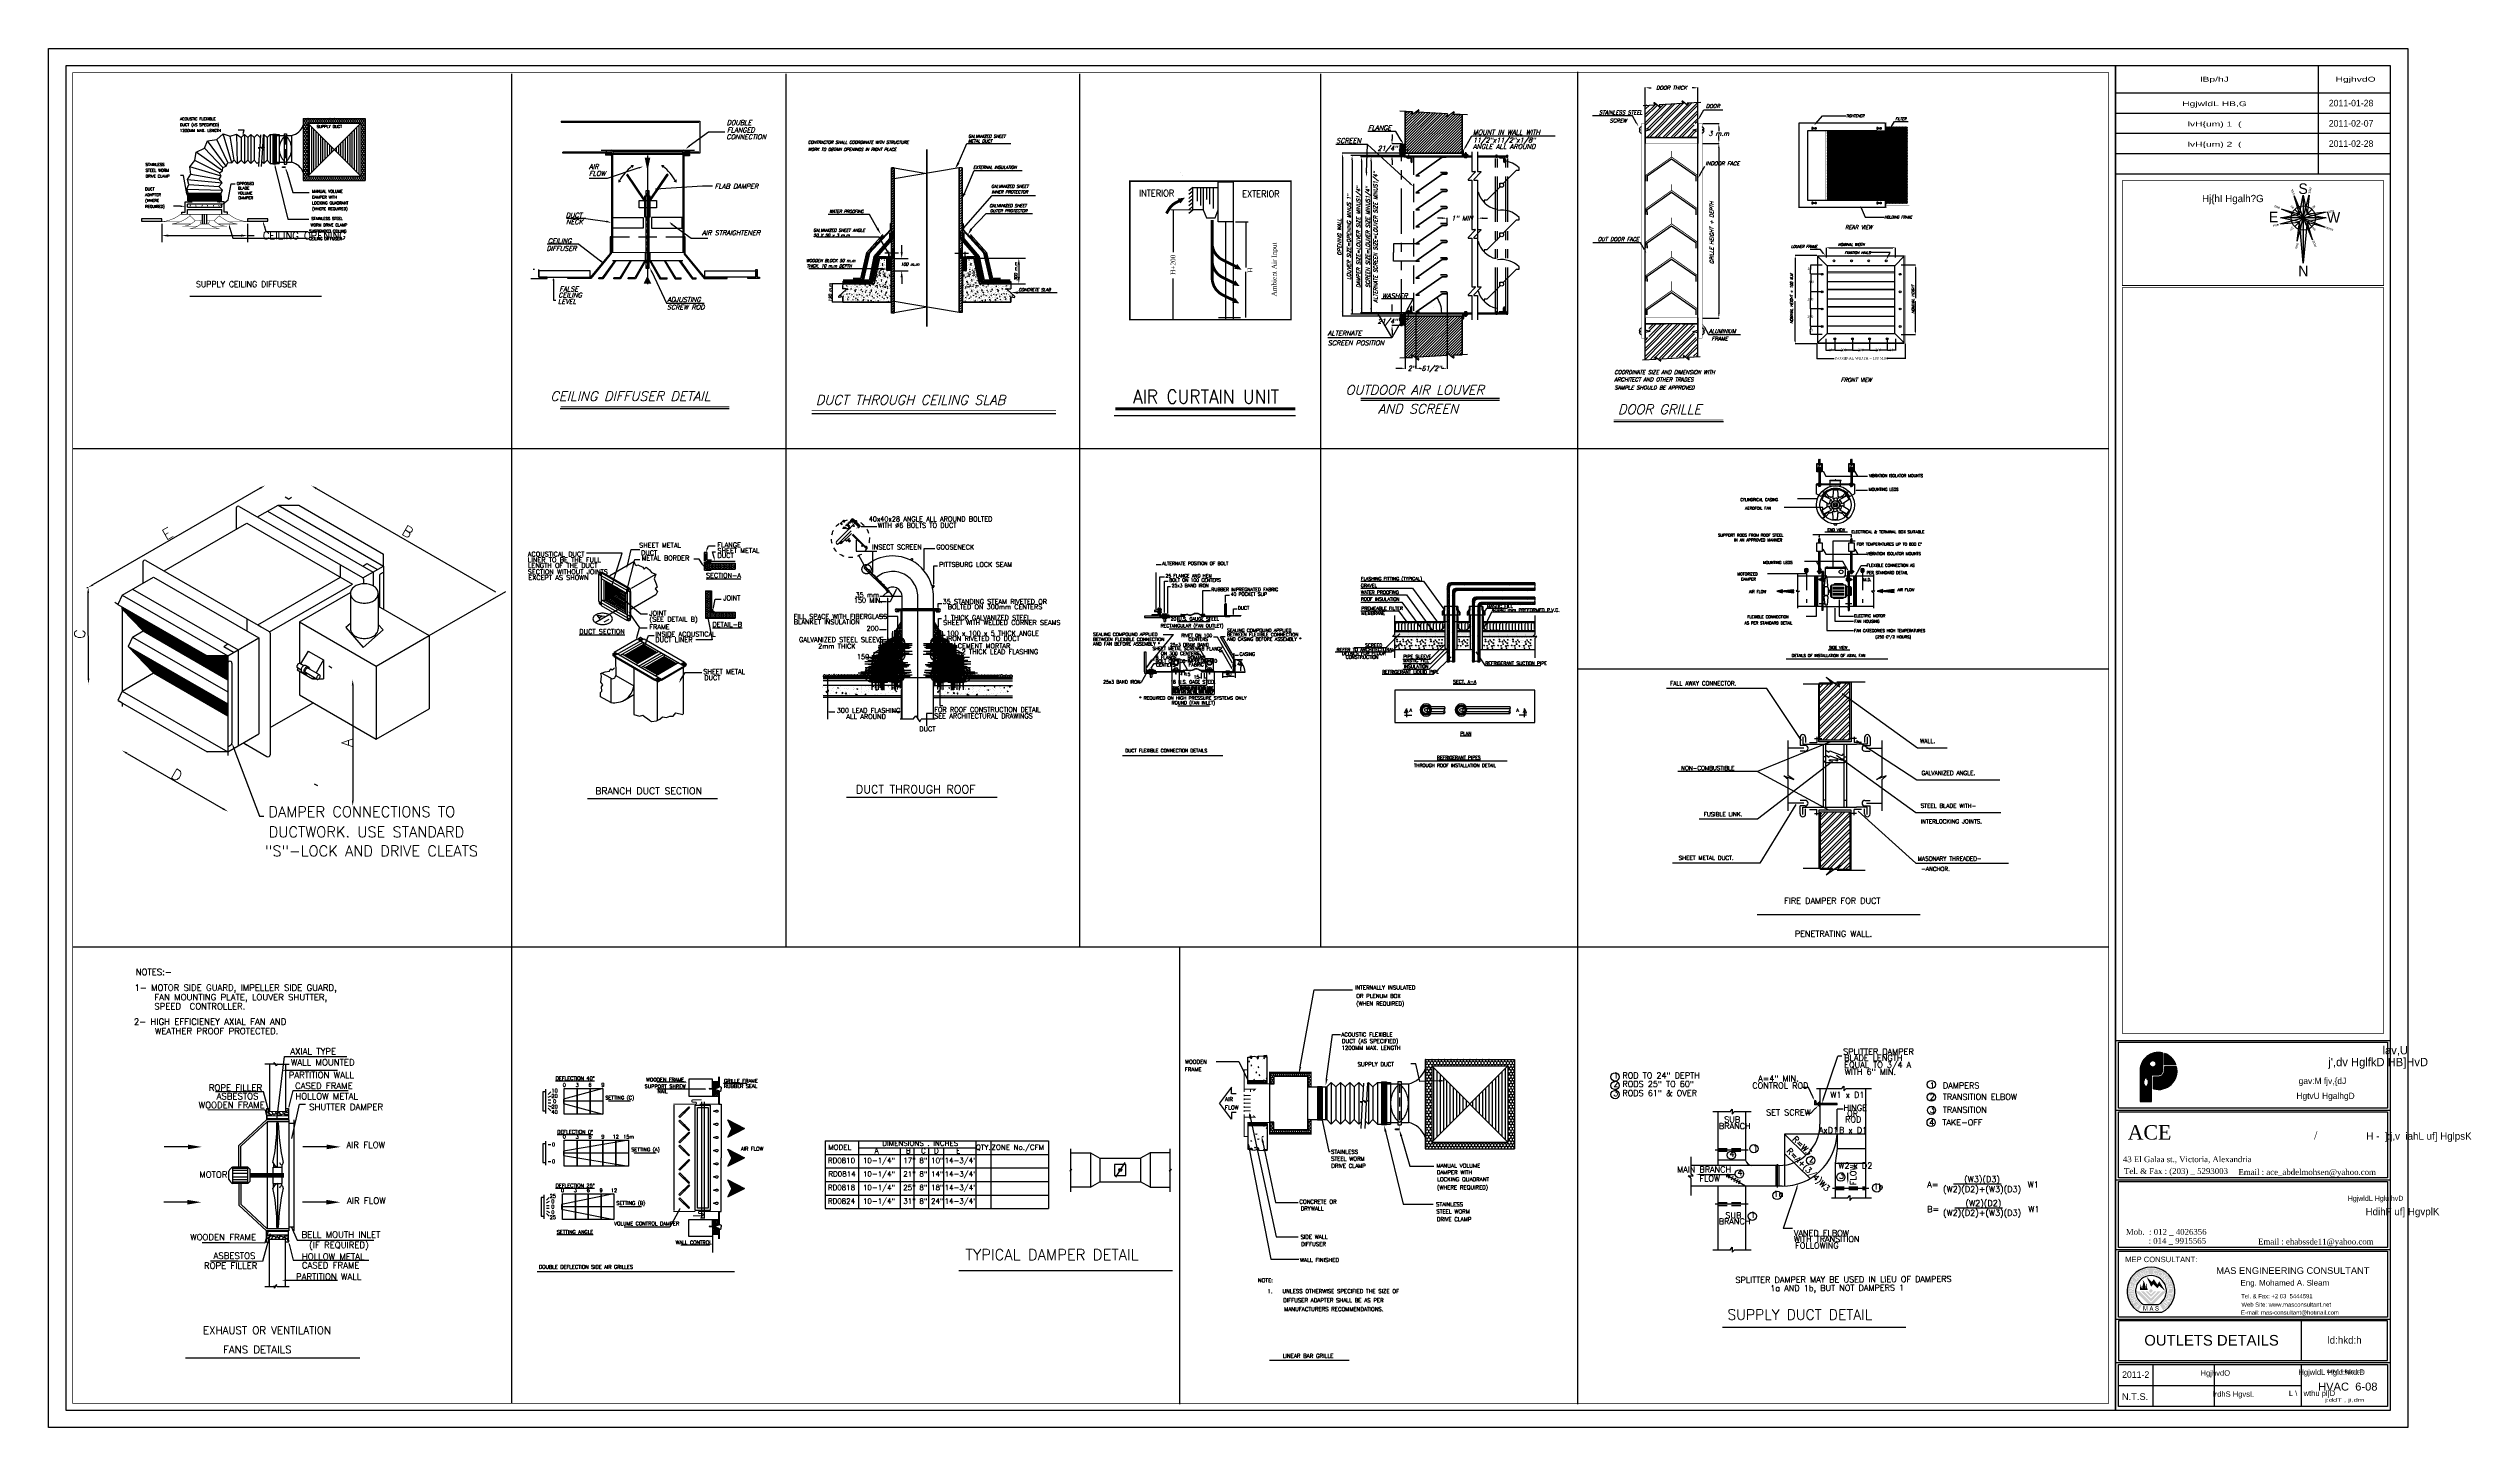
# Model space of a CAD drawing. Extents: x -730 to 2784, y 160 to 852.
# Drawn here: x -729.9 to -663.2, y 200.2 to 238.2 of the extents above; entities that cross this region are included whole.
import ezdxf
from ezdxf.enums import TextEntityAlignment as Align

# ---------------------------------------------------------------- set-up
doc = ezdxf.new("R2010")
doc.units = 0
doc.header["$MEASUREMENT"] = 0
doc.header["$PDMODE"] = 34
doc.header["$PDSIZE"] = 0.4
for name, pattern in [('CENTER', [50.8, 31.75, -6.35, 6.35, -6.35]), ('DASH2', [0.5, 0.125, -0.125, 0.125, -0.125]), ('DASH3', [200, 100, -100]), ('DASHDOT', [1, 0.5, -0.25, 0, -0.25]), ('DASHED', [0.75, 0.5, -0.25]), ('DOT', [4.305155, 0, -2.152577, 0, -2.152577]), ('DSH2', [0.26, 0.13, -0.13]), ('DSH3', [0.39, 0.26, -0.13]), ('HIDDEN', [0.375, 0.25, -0.125]), ('HIDDEN2', [0.1875, 0.125, -0.0625]), ('MCEN2', [3, 2, -1]), ('PHANTOM', [2.5, 1.25, -0.25, 0.25, -0.25, 0.25, -0.25])]:
    doc.linetypes.add(name, pattern=pattern)
for name, color, linetype in [('-DWG', 3, 'Continuous'), ('00-1-FRAME', 5, 'Continuous'), ('05_AC-EX.DUCT', 1, 'Continuous'), ('10_AC-TEXT', 3, 'Continuous'), ('13_AC-DETAIL', 5, 'Continuous'), ('AC-T', 2, 'Continuous'), ('AC1', 2, 'Continuous'), ('AC2', 2, 'Continuous'), ('AC4', 2, 'Continuous'), ('AREA', 30, 'Continuous'), ('D', 1, 'Continuous'), ('DET', 6, 'Continuous'), ('DETAILS', 11, 'Continuous'), ('DOOR', 250, 'Continuous'), ('Duct', 4, 'Continuous'), ('ELEV3', 1, 'Continuous'), ('fram', 252, 'Continuous'), ('G-TX-HEV', 2, 'Continuous'), ('LEADER', 4, 'Continuous'), ('LIGHT', 7, 'Continuous'), ('LIN-2', 7, 'Continuous'), ('LIN-4', 11, 'DSH3'), ('M_ARR', 2, 'Continuous'), ('MCENTER', 1, 'CENTER'), ('MDUCT', 4, 'Continuous'), ('MDUCT1', 4, 'Continuous'), ('MEQUIP', 1, 'Continuous'), ('MEQUIP1', 3, 'Continuous'), ('MEQUIP5', 1, 'DASH3'), ('MEQUIP6', 4, 'DASH2'), ('MFIT', 4, 'Continuous'), ('MNOTE', 2, 'Continuous'), ('MODIFY', 6, 'Continuous'), ('PATHS', 21, 'Continuous'), ('QEA-2$0$R', 1, 'Continuous'), ('QEA-2$0$Y', 2, 'Continuous'), ('RED', 1, 'Continuous'), ('S', 3, 'Continuous'), ('T-TEXT', 3, 'Continuous'), ('Text', 42, 'Continuous'), ('TXST-500', 3, 'Continuous'), ('TXT', 7, 'Continuous'), ('WALL', 4, 'Continuous'), ('WL', 2, 'Continuous'), ('Z20', 2, 'Continuous')]:
    doc.layers.add(name, color=color, linetype=linetype)
for name, color, linetype, lineweight in [('2', 2, 'Continuous', 25), ('3', 3, 'Continuous', 25), ('5', 5, 'Continuous', 35), ('furniture', 44, 'Continuous', 20), ('hatch', 8, 'Continuous', 0), ('P-SANR-PIPES', 252, 'Continuous', 35)]:
    doc.layers.add(name, color=color, linetype=linetype, lineweight=lineweight)
doc.styles.add('AC', font='romans.shx', dxfattribs={"height": 0.2})
doc.styles.add('ARABY', font='sosa.shx')
doc.styles.add('english', font='ARIAL.TTF')
doc.styles.add('ROMANC', font='italict.shx')
doc.styles.add('ROMANS', font='romantic.ttf')
doc.styles.add('ROMANT', font='romanc.shx')
doc.styles.get("Standard").update_dxf_attribs({"font": 'TIMES.TTF'})
doc.styles.add('style1', font='sosa.shx')
doc.dimstyles.get("Standard").update_dxf_attribs({"dimtxt": 0.8, "dimasz": 0.18, "dimexe": 0.18, "dimexo": 0.0625, "dimgap": 0.09, "dimtad": 0, "dimzin": 0, "dimdsep": 46, "dimtxsty": 'Standard', "dimcen": 0.09, "dimadec": 4, "dimazin": 0, "dimtfac": 1, "dimtofl": 0, "dimtmove": 0, "dimatfit": 3, "dimfxl": 1, "dimtolj": 1, "dimtzin": 0, "dimarcsym": 0})

# ---------------------------------------------------------------- blocks, each defined once
blk = doc.blocks.new('A$C146F5EAA')
for points in [[(0.89, 0.23), (0.9, 0.23), (0.9, 0.07), (0.92, 0.07), (0.92, 0.28), (0.89, 0.28), (0.84, 0.13), (0.84, 0.12), (0.83, 0.11), (0.83, 0.11), (0.82, 0.13), (0.78, 0.28), (0.74, 0.28), (0.74, 0.07), (0.76, 0.07), (0.76, 0.23), (0.77, 0.23), (0.82, 0.07), (0.84, 0.07)], [(1.31, 0.21), (1.3, 0.23), (1.31, 0.23), (1.32, 0.25), (1.32, 0.25), (1.35, 0.26), (1.35, 0.26), (1.37, 0.25), (1.39, 0.24), (1.39, 0.22), (1.42, 0.22), (1.42, 0.23), (1.41, 0.25), (1.41, 0.26), (1.39, 0.27), (1.37, 0.28), (1.35, 0.28), (1.33, 0.28), (1.31, 0.27), (1.31, 0.27), (1.29, 0.26), (1.29, 0.25), (1.28, 0.23), (1.28, 0.22), (1.29, 0.2), (1.31, 0.18), (1.32, 0.17), (1.34, 0.17), (1.36, 0.16), (1.38, 0.16), (1.39, 0.15), (1.4, 0.13), (1.39, 0.11), (1.39, 0.11), (1.38, 0.1), (1.35, 0.09), (1.35, 0.09), (1.32, 0.1), (1.32, 0.1), (1.3, 0.12), (1.3, 0.14), (1.27, 0.14), (1.27, 0.12), (1.28, 0.1), (1.29, 0.09), (1.31, 0.08), (1.33, 0.07), (1.35, 0.07), (1.37, 0.07), (1.39, 0.08), (1.4, 0.08), (1.41, 0.1), (1.42, 0.11), (1.42, 0.13), (1.42, 0.15), (1.41, 0.17), (1.39, 0.18), (1.38, 0.19), (1.35, 0.19), (1.34, 0.2), (1.32, 0.2)]]:
    blk.add_hatch(color=251).paths.add_polyline_path(points)
h = blk.add_hatch(color=251)
h.paths.add_polyline_path([(1.11, 0.28), (1.09, 0.28), (1.01, 0.07), (1.04, 0.07), (1.06, 0.13), (1.14, 0.13), (1.16, 0.07), (1.19, 0.07)])
h.paths.add_polyline_path([(1.13, 0.16), (1.07, 0.16), (1.1, 0.25)], flags=16)
at = {"layer": 'P-SANR-PIPES'}
h = blk.add_hatch(color=251, dxfattribs=at)
h.paths.add_polyline_path([(0.67, 0.33, -3.427928), (1.48, 0.33), (1.63, 0.09, 3.427928), (0.52, 0.09)])
h.paths.add_polyline_path([(0.44, 0.21), (0.35, 0.3), (0.36, 0.32), (0.44, 0.25), (0.48, 0.29), (0.41, 0.36), (0.42, 0.38), (0.5, 0.31), (0.54, 0.36), (0.46, 0.44), (0.48, 0.45), (0.58, 0.36)], flags=16)
h.paths.add_polyline_path([(0.27, 0.39), (0.26, 0.41), (0.35, 0.58), (0.21, 0.5), (0.2, 0.52), (0.38, 0.62), (0.39, 0.6), (0.3, 0.43), (0.44, 0.51), (0.45, 0.49)], flags=16)
h.paths.add_polyline_path([(0.29, 0.63), (0.27, 0.62), (0.24, 0.61), (0.21, 0.61), (0.19, 0.62), (0.17, 0.63), (0.15, 0.65), (0.14, 0.67), (0.13, 0.7), (0.13, 0.72), (0.14, 0.74), (0.16, 0.76), (0.17, 0.76), (0.18, 0.74), (0.16, 0.73), (0.15, 0.71), (0.15, 0.71), (0.16, 0.68), (0.16, 0.68), (0.17, 0.66), (0.18, 0.65), (0.19, 0.64), (0.21, 0.64), (0.24, 0.64), (0.26, 0.64), (0.28, 0.65), (0.3, 0.67), (0.31, 0.69), (0.31, 0.7), (0.31, 0.72), (0.31, 0.73), (0.3, 0.75), (0.29, 0.76), (0.28, 0.77), (0.27, 0.78), (0.24, 0.76), (0.25, 0.71), (0.23, 0.71), (0.21, 0.78), (0.28, 0.8), (0.3, 0.79), (0.31, 0.78), (0.32, 0.76), (0.33, 0.74), (0.34, 0.72), (0.34, 0.7), (0.33, 0.67), (0.32, 0.65)], flags=16)
h.paths.add_polyline_path([(0.31, 0.85), (0.1, 0.83), (0.1, 0.85), (0.3, 0.88)], flags=16)
h.paths.add_polyline_path([(0.3, 0.92), (0.09, 0.93), (0.09, 0.95), (0.26, 1.04), (0.1, 1.05), (0.1, 1.08), (0.31, 1.07), (0.31, 1.04), (0.14, 0.95), (0.3, 0.94)], flags=16)
h.paths.add_polyline_path([(0.31, 1.11), (0.11, 1.16), (0.15, 1.29), (0.18, 1.29), (0.15, 1.18), (0.21, 1.16), (0.24, 1.26), (0.26, 1.26), (0.23, 1.16), (0.3, 1.14), (0.33, 1.25), (0.35, 1.24)], flags=16)
h.paths.add_polyline_path([(1.61, 0.39), (1.63, 0.41), (1.75, 0.29), (1.8, 0.34), (1.81, 0.32), (1.69, 0.2), (1.68, 0.22), (1.73, 0.27)], flags=16)
h.paths.add_polyline_path([(0.37, 1.28), (0.19, 1.39), (0.26, 1.5), (0.28, 1.49), (0.22, 1.4), (0.28, 1.36), (0.33, 1.45), (0.35, 1.44), (0.3, 1.35), (0.36, 1.32), (0.42, 1.42), (0.44, 1.4)], flags=16)
h.paths.add_polyline_path([(1.67, 0.45), (1.69, 0.48), (1.88, 0.49), (1.75, 0.57), (1.77, 0.6), (1.94, 0.49), (1.92, 0.46), (1.72, 0.45), (1.86, 0.36), (1.84, 0.34)], flags=16)
h.paths.add_polyline_path([(0.46, 1.44), (0.32, 1.58), (0.38, 1.64), (0.4, 1.66), (0.43, 1.67), (0.44, 1.67), (0.46, 1.65), (0.48, 1.63), (0.48, 1.61), (0.48, 1.59), (0.47, 1.57), (0.48, 1.58), (0.51, 1.57), (0.52, 1.57), (0.58, 1.55), (0.56, 1.53), (0.51, 1.54), (0.48, 1.55), (0.46, 1.55), (0.46, 1.55), (0.45, 1.55), (0.44, 1.54), (0.42, 1.52), (0.48, 1.45)], flags=16)
h.paths.add_polyline_path([(1.78, 0.61), (1.79, 0.65), (1.85, 0.65), (1.88, 0.74), (1.83, 0.78), (1.84, 0.81), (2.01, 0.66), (2, 0.63)], flags=16)
h.paths.add_polyline_path([(0.4, 1.54), (0.35, 1.58), (0.39, 1.63), (0.41, 1.64), (0.43, 1.64), (0.45, 1.63), (0.46, 1.61), (0.45, 1.59), (0.44, 1.57)], flags=0)
h.paths.add_polyline_path([(0.61, 1.58), (0.49, 1.74), (0.51, 1.75), (0.63, 1.59)], flags=16)
h.paths.add_polyline_path([(1.88, 0.65), (1.9, 0.72), (1.98, 0.66)], flags=0)
h.paths.add_polyline_path([(0.67, 1.62), (0.58, 1.8), (0.6, 1.81), (0.76, 1.71), (0.69, 1.86), (0.71, 1.87), (0.8, 1.68), (0.78, 1.67), (0.62, 1.77), (0.69, 1.63)], flags=16)
h.paths.add_polyline_path([(1.84, 0.85), (1.85, 0.88), (2.02, 0.86), (2.03, 0.93), (2.06, 0.93), (2.04, 0.76), (2.01, 0.76), (2.02, 0.83)], flags=16)
h.paths.add_polyline_path([(1.85, 0.94), (1.85, 1.08), (2.05, 1.09), (2.05, 1.06), (1.87, 1.05), (1.88, 0.94)], flags=16)
h.paths.add_polyline_path([(0.84, 1.73), (0.83, 1.74), (0.81, 1.77), (0.8, 1.79), (0.8, 1.82), (0.8, 1.85), (0.81, 1.87), (0.82, 1.89), (0.84, 1.91), (0.87, 1.92), (0.9, 1.92), (0.92, 1.92), (0.94, 1.9), (0.95, 1.89), (0.96, 1.87), (0.94, 1.86), (0.92, 1.88), (0.91, 1.89), (0.9, 1.9), (0.88, 1.9), (0.88, 1.9), (0.85, 1.89), (0.84, 1.88), (0.83, 1.87), (0.83, 1.85), (0.82, 1.82), (0.83, 1.8), (0.83, 1.78), (0.84, 1.76), (0.86, 1.75), (0.87, 1.74), (0.89, 1.74), (0.91, 1.74), (0.93, 1.75), (0.93, 1.75), (0.95, 1.76), (0.96, 1.77), (0.95, 1.81), (0.9, 1.8), (0.89, 1.82), (0.97, 1.83), (0.98, 1.76), (0.97, 1.74), (0.95, 1.73), (0.93, 1.72), (0.91, 1.71), (0.89, 1.71), (0.87, 1.72)], flags=16)
h.paths.add_polyline_path([(1.83, 1.16), (1.81, 1.19), (1.81, 1.22), (1.81, 1.24), (1.82, 1.26), (1.83, 1.27), (1.85, 1.28), (1.88, 1.29), (1.88, 1.29), (1.99, 1.32), (2, 1.3), (1.89, 1.27), (1.86, 1.26), (1.86, 1.25), (1.84, 1.24), (1.84, 1.23), (1.84, 1.2), (1.84, 1.2), (1.85, 1.17), (1.87, 1.15), (1.87, 1.15), (1.89, 1.15), (1.91, 1.15), (1.92, 1.16), (2.03, 1.19), (2.04, 1.16), (1.92, 1.13), (1.9, 1.12), (1.88, 1.12), (1.86, 1.13), (1.84, 1.14)], flags=16)
h.paths.add_polyline_path([(1.75, 1.34), (1.74, 1.35), (1.73, 1.38), (1.73, 1.41), (1.73, 1.43), (1.74, 1.44), (1.75, 1.46), (1.76, 1.47), (1.78, 1.44), (1.76, 1.43), (1.75, 1.4), (1.75, 1.4), (1.76, 1.37), (1.76, 1.37), (1.78, 1.34), (1.79, 1.33), (1.79, 1.33), (1.81, 1.33), (1.83, 1.35), (1.83, 1.36), (1.82, 1.39), (1.82, 1.41), (1.82, 1.43), (1.82, 1.45), (1.82, 1.47), (1.84, 1.49), (1.87, 1.5), (1.9, 1.48), (1.92, 1.46), (1.92, 1.44), (1.93, 1.42), (1.93, 1.39), (1.93, 1.37), (1.91, 1.35), (1.9, 1.35), (1.89, 1.37), (1.9, 1.39), (1.91, 1.41), (1.9, 1.43), (1.9, 1.43), (1.89, 1.46), (1.88, 1.46), (1.86, 1.47), (1.85, 1.47), (1.84, 1.45), (1.84, 1.44), (1.84, 1.42), (1.85, 1.41), (1.85, 1.38), (1.85, 1.36), (1.85, 1.33), (1.84, 1.32), (1.82, 1.31), (1.8, 1.3), (1.77, 1.32)], flags=16)
h.paths.add_polyline_path([(1.23, 1.73), (1.21, 1.74), (1.19, 1.76), (1.19, 1.78), (1.18, 1.79), (1.18, 1.82), (1.19, 1.84), (1.2, 1.87), (1.21, 1.89), (1.23, 1.9), (1.25, 1.91), (1.26, 1.91), (1.29, 1.92), (1.31, 1.91), (1.34, 1.9), (1.36, 1.88), (1.37, 1.86), (1.38, 1.83), (1.35, 1.83), (1.35, 1.86), (1.33, 1.87), (1.31, 1.89), (1.31, 1.89), (1.28, 1.89), (1.26, 1.89), (1.24, 1.88), (1.24, 1.87), (1.22, 1.85), (1.22, 1.84), (1.21, 1.81), (1.21, 1.79), (1.22, 1.77), (1.23, 1.76), (1.25, 1.74), (1.26, 1.74), (1.28, 1.73), (1.3, 1.74), (1.32, 1.75), (1.33, 1.77), (1.36, 1.75), (1.34, 1.73), (1.32, 1.72), (1.29, 1.71), (1.27, 1.71), (1.25, 1.72)], flags=16)
h.paths.add_polyline_path([(1.68, 1.44), (1.66, 1.46), (1.7, 1.66), (1.58, 1.55), (1.56, 1.57), (1.71, 1.71), (1.73, 1.68), (1.69, 1.49), (1.81, 1.6), (1.83, 1.58)], flags=16)
h.paths.add_polyline_path([(1.43, 1.65), (1.42, 1.67), (1.42, 1.67), (1.41, 1.69), (1.4, 1.72), (1.41, 1.75), (1.41, 1.77), (1.43, 1.79), (1.45, 1.81), (1.47, 1.82), (1.49, 1.82), (1.51, 1.82), (1.53, 1.82), (1.56, 1.81), (1.58, 1.8), (1.59, 1.78), (1.6, 1.75), (1.61, 1.73), (1.61, 1.7), (1.6, 1.67), (1.58, 1.65), (1.56, 1.63), (1.53, 1.62), (1.51, 1.62), (1.48, 1.62), (1.46, 1.63)], flags=16)
h.paths.add_polyline_path([(1.47, 1.65), (1.45, 1.67), (1.44, 1.67), (1.44, 1.7), (1.43, 1.72), (1.43, 1.74), (1.44, 1.76), (1.45, 1.78), (1.46, 1.79), (1.48, 1.8), (1.51, 1.8), (1.52, 1.8), (1.54, 1.79), (1.55, 1.79), (1.57, 1.77), (1.58, 1.75), (1.58, 1.72), (1.58, 1.71), (1.57, 1.69), (1.56, 1.67), (1.55, 1.66), (1.53, 1.65), (1.51, 1.64), (1.49, 1.64)], flags=0)
h = blk.add_hatch(color=1, dxfattribs=at)
h.paths.add_polyline_path([(1.21, 1.49), (1.11, 1.37), (0.87, 1.62), (1.09, 1.15), (1.18, 1.27), (1.37, 1.09), (1.45, 1.19), (1.73, 0.95), (1.45, 1.4), (1.37, 1.25)])
edge = h.paths.add_edge_path()
edge.add_ellipse((0.7, 0.99), major_axis=(0, 0.255), ratio=0.9, start_angle=273.3582, end_angle=306.6672)
edge.add_ellipse((1.01, 1.21), major_axis=(0, 0.153), ratio=0.9, start_angle=52.2143, end_angle=114.6439, ccw=False)
edge.add_ellipse((1.07, 1.09), major_axis=(0, 0.282), ratio=0.9, start_angle=42.1608, end_angle=85.557)
edge.add_line((0.82, 1.12), (0.82, 1.07))
edge.add_line((0.82, 1.07), (0.81, 1.09))
edge.add_line((0.81, 1.09), (0.81, 1.23))
edge.add_ellipse((0.58, 1.23), major_axis=(0, 0.255), ratio=0.9, start_angle=270, end_angle=336.7407)
edge.add_ellipse((0.51, 1.28), major_axis=(0, 0.264), ratio=0.9, start_angle=291.488, end_angle=316.585, ccw=False)
edge.add_ellipse((0.7, 1.36), major_axis=(0, 0.0425), ratio=0.9, start_angle=268.9465, end_angle=291.488, ccw=False)
edge.add_ellipse((0.46, 1.36), major_axis=(0, 0.302), ratio=0.9, start_angle=244.2132, end_angle=268.9465, ccw=False)
edge.add_ellipse((0.97, 1.1), major_axis=(0, 0.316), ratio=0.9, start_angle=65.3118, end_angle=96.4562)
edge.add_ellipse((0.8, 1.17), major_axis=(0, 0.17), ratio=0.9, start_angle=107.8866, end_angle=128.2342, ccw=False)
edge.add_ellipse((0.4, 1.06), major_axis=(0, 0.289), ratio=0.9, start_angle=282.2009, end_angle=319.6135)
edge.add_ellipse((0.34, 1.16), major_axis=(0, 0.289), ratio=0.9, start_angle=256.3901, end_angle=294.1263, ccw=False)
edge.add_ellipse((0.86, 1.01), major_axis=(0, 0.316), ratio=0.9, start_angle=76.3901, end_angle=91.1388)
edge.add_line((0.58, 1.01), (0.93, 1.01))
h = blk.add_hatch(color=136, dxfattribs=at)
h.paths.add_polyline_path([(1.17, 0.96), (1.08, 1.05), (0.98, 0.96), (1.08, 0.87)])
h.paths.add_polyline_path([(1.32, 0.94), (1.22, 0.94), (1.08, 0.8), (0.94, 0.94), (0.83, 0.94), (1.08, 0.69)], flags=16)
h.paths.add_polyline_path([(1.52, 0.94), (1.39, 0.94), (1.08, 0.62), (0.76, 0.94), (0.63, 0.94), (1.08, 0.49)], flags=17)
h.paths.add_polyline_path([(1.76, 0.94), (1.59, 0.94), (1.08, 0.42), (0.56, 0.94), (0.39, 0.94), (0.98, 0.35), (1.17, 0.35)])
at = {"color": 7, "lineweight": 25}
for p, q in [((0.74, 0.35), (1.41, 0.35)), ((0.58, 0), (1.57, 0))]:
    blk.add_line(p, q, dxfattribs=at)
for radius, start, end in [(1.08, 297.2083, 242.7917), (0.697, 299.0944, 240.9056)]:
    blk.add_arc((1.08, 0.96), radius, start, end, dxfattribs=at)
blk = doc.blocks.new('A$C4B4E3A78')
at = {"layer": 'PATHS'}
h = blk.add_hatch(color=256, dxfattribs=at)
h.paths.add_polyline_path([(-0.334, 0, -0.044061), (-0.329, 0.059), (-0.626, 0)])
h.paths.add_polyline_path([(0, 0), (-0.103, 0.103), (-0.329, 0.059, 0.044061), (-0.334, 0)])
h.paths.add_polyline_path([(0, 0.334, -0.044061), (0.059, 0.329), (0, 0.626)])
h.paths.add_polyline_path([(0, 0), (0.103, 0.103), (0.059, 0.329, 0.044061), (0, 0.334)])
h.paths.add_polyline_path([(0.334, 0, -0.044061), (0.329, -0.059), (0.626, 0)])
h.paths.add_polyline_path([(0, 0), (0.103, -0.103), (0.329, -0.059, 0.044061), (0.334, 0)])
h.paths.add_polyline_path([(0, -0.334, -0.063049), (-0.083, -0.324), (0, -1.249)])
h.paths.add_polyline_path([(-0.083, -0.324, 0.063049), (0, -0.334), (0, 0), (-0.103, -0.103)])
at = {"layer": 'AREA', "linetype": 'ByBlock'}
for p, q in [((-0.606, 0.251), (-0.103, 0.103)), ((-0.103, 0.103), (-0.251, 0.606)), ((0.163, 0.628), (0.103, 0.103)), ((0.628, 0.163), (0.103, 0.103)), ((-0.635, -0.165), (-0.102, -0.117)), ((-0.165, -0.635), (-0.103, -0.103)), ((0.118, -0.118), (0.606, -0.251))]:
    blk.add_line(p, q, dxfattribs=at)
at = {"layer": 'PATHS', "color": 2}
for p, q in [((-0.635, -0.165), (0.635, 0.165)), ((-0.606, 0.251), (0.606, -0.251)), ((-0.251, 0.606), (0.251, -0.606)), ((0.251, -0.606), (-0.251, 0.606)), ((-0.165, -0.635), (0.165, 0.635)), ((0.249, -0.6), (0.103, -0.103))]:
    blk.add_line(p, q, dxfattribs=at)
at = {"layer": 'PATHS'}
for p, q in [((-0.626, 0), (-0.103, 0.103)), ((0, 0), (-0.236, 0.236)), ((-0.103, 0.103), (0, 0.626)), ((0, 0.626), (0, -1.249)), ((0, 0.626), (0.103, 0.103)), ((0, 0), (0.236, 0.236)), ((0.103, 0.103), (0.626, 0)), ((0.626, 0), (-0.626, 0)), ((-0.103, -0.103), (-0.626, 0)), ((0, 0), (-0.236, -0.236)), ((0, -1.249), (-0.103, -0.103)), ((0, 0), (0.236, -0.236)), ((0.103, -0.103), (0, -1.249)), ((0.626, 0), (0.103, -0.103))]:
    blk.add_line(p, q, dxfattribs=at)
blk.add_circle((0, 0), 0.334, dxfattribs=at)
at = {"layer": 'PATHS', "color": 2, "char_height": 0.0729, "width": 0.15156}
for s, insert, attachment_point, rotation in [('{\\fAlgerian|b0|i0|c0|p82;sse}', (-0.276, 0.804), 1, 292.5), ('{\\fAlgerian|b0|i0|c0|p82;ssw}', (0.117, 0.687), 1, 75.42382), ('{\\fAlgerian|b0|i0|c0|p82;ese}', (-0.775, 0.372), 1, 337.5), ('{\\fAlgerian|b0|i0|c0|p82;wsw}', (0.665, 0.136), 7, 8.55515), ('{\\fAlgerian|b0|i0|c0|p82;ene}', (-0.839, -0.242), 7, 8.55515), ('{\\fAlgerian|b0|i0|c0|p82;nnw}', (0.311, -0.611), 1, 292.5), ('{\\fAlgerian|b0|i0|c0|p82;wnw}', (0.651, -0.219), 1, 337.5), ('{\\fAlgerian|b0|i0|c0|p82;nne}', (-0.242, -0.84), 1, 75.42382)]:
    blk.add_mtext(s, dxfattribs=dict(at, insert=insert, attachment_point=attachment_point, rotation=rotation))
at = {"layer": 'PATHS', "char_height": 0.2916, "width": 0.60625, "attachment_point": 1}
for s, insert in [('{\\fAlgerian|b0|i0|c0|p82;S}', (-0.136, 0.953)), ('{\\fAlgerian|b0|i0|c0|p82;E}', (-0.949, 0.173)), ('{\\fAlgerian|b0|i0|c0|p82;W}', (0.648, 0.162)), ('{\\fAlgerian|b0|i0|c0|p82;N}', (-0.14, -1.313))]:
    blk.add_mtext(s, dxfattribs=dict(at, insert=insert))
at = {"layer": 'PATHS', "color": 5, "char_height": 0.0729, "width": 0.15156, "attachment_point": 1}
for s, insert, rotation in [('{\\fAlgerian|b0|i0|c0|p82;se}', (-0.307, 0.367), 315), ('{\\fAlgerian|b0|i0|c0|p82;sw}', (0.202, 0.284), 45), ('{\\fAlgerian|b0|i0|c0|p82;nE}', (-0.39, -0.315), 45), ('{\\fAlgerian|b0|i0|c0|p82;nw}', (0.276, -0.217), 315)]:
    blk.add_mtext(s, dxfattribs=dict(at, insert=insert, rotation=rotation))
blk = doc.blocks.new('DOT')
at = {"color": 0, "linetype": 'ByBlock'}
blk.add_line((-0.5, 0), (-1, 0), dxfattribs=at)
at = {"color": 0, "linetype": 'ByBlock', "const_width": 0.5}
blk.add_lwpolyline([(-0.25, 0, 1), (0.25, 0, 1)], format="xyb", close=True, dxfattribs=at)
blk = doc.blocks.new('*X239')
at = {"color": 0, "linetype": 'Continuous'}
for p, q in [((-16.3, 52.6), (4.9, 73.9)), ((-16.3, 57.9), (-0.4, 73.9)), ((-16.3, 50.8), (6.7, 73.9)), ((-16.3, 56.1), (1.4, 73.9)), ((-16.3, 61.4), (-3.9, 73.9)), ((-16.3, 63.2), (-14.7, 64.9)), ((-14, 65.6), (-5.7, 73.9)), ((-14, 70.9), (-11, 73.9)), ((-14, 69.1), (-9.2, 73.9)), ((-12.7, 51), (10.2, 73.9)), ((-9.3, 52.5), (12, 73.9)), ((-7.4, 51), (15.5, 73.9)), ((-5.2, 51.4), (16, 72.6)), ((-1.4, 51.6), (16, 69)), ((0.5, 51.7), (16, 67.3)), ((4.2, 51.9), (17.1, 64.9)), ((6.1, 52), (18.2, 64.2)), ((-10.8, 51.1), (-9.7, 52.2)), ((-6.4, 50.2), (-6, 50.6)), ((10.3, 52.7), (18.2, 60.7)), ((11.3, 51.9), (18.2, 58.9)), ((15.5, 52.6), (18.2, 55.4)), ((17.3, 52.7), (18.2, 53.6))]:
    blk.add_line(p, q, dxfattribs=at)
blk = doc.blocks.new('*X242')
at = {"color": 0}
for p, q in [((7.46, 3.54), (7.47, 3.54)), ((7.46, 3.32), (7.54, 3.4)), ((7.51, 3.27), (7.54, 3.3)), ((7.54, 3.4), (7.62, 3.48)), ((7.54, 3.3), (7.62, 3.38)), ((7.46, 2.05), (7.54, 2.13)), ((7.46, 1.94), (7.54, 2.02)), ((7.46, 1.73), (7.54, 1.81)), ((7.46, 1.63), (7.54, 1.7)), ((7.46, 1.41), (7.54, 1.49)), ((7.46, 1.31), (7.54, 1.39)), ((7.54, 2.13), (7.56, 2.15)), ((7.54, 2.02), (7.62, 2.11)), ((7.54, 1.81), (7.62, 1.89)), ((7.54, 1.7), (7.62, 1.79)), ((7.54, 1.49), (7.62, 1.58)), ((7.54, 1.39), (7.62, 1.47)), ((7.46, 1.1), (7.54, 1.17)), ((7.46, 0.99), (7.54, 1.07)), ((7.46, 0.78), (7.54, 0.86)), ((7.46, 0.67), (7.54, 0.75)), ((7.46, 0.46), (7.54, 0.54)), ((7.46, 0.35), (7.54, 0.43)), ((7.54, 1.17), (7.62, 1.26)), ((7.54, 1.07), (7.62, 1.15)), ((7.54, 0.86), (7.62, 0.94)), ((7.54, 0.75), (7.62, 0.83)), ((7.54, 0.54), (7.62, 0.62)), ((7.54, 0.43), (7.62, 0.51)), ((7.61, 0.29), (7.62, 0.3)), ((7.46, -0.18), (7.5, -0.14)), ((7.46, -0.28), (7.54, -0.21)), ((7.46, -0.49), (7.54, -0.42)), ((7.52, -0.54), (7.54, -0.52)), ((7.54, -0.21), (7.6, -0.14)), ((7.54, -0.42), (7.62, -0.33)), ((7.54, -0.52), (7.62, -0.44))]:
    blk.add_line(p, q, dxfattribs=at)
blk = doc.blocks.new('*X241')
at = {"color": 0}
for p, q in [((466.5, 163.9), (467.2, 164.6)), ((466.6, 163.7), (467.6, 164.7)), ((467, 163.7), (468, 164.7)), ((467.4, 163.7), (468.4, 164.7)), ((467.7, 163.7), (468.7, 164.7)), ((468.1, 163.7), (469.1, 164.7)), ((468.4, 163.7), (469.4, 164.7)), ((468.8, 163.7), (469.8, 164.7)), ((469.1, 163.7), (470.1, 164.7)), ((469.5, 163.7), (470.5, 164.7)), ((469.8, 163.7), (470.8, 164.7)), ((470.2, 163.7), (472.4, 165.9)), ((470.5, 163.7), (472.4, 165.6)), ((470.9, 163.7), (472.4, 165.2)), ((471.2, 163.7), (472.4, 164.8)), ((471.4, 168.8), (472.4, 169.8)), ((471.4, 168.4), (472.4, 169.4)), ((471.4, 168.1), (472.4, 169.1)), ((471.4, 167.7), (472.4, 168.7)), ((471.4, 167.4), (472.4, 168.4)), ((471.4, 167), (472.4, 168)), ((471.4, 166.7), (472.4, 167.7)), ((471.4, 166.3), (472.4, 167.3)), ((471.4, 166), (472.4, 167)), ((471.4, 165.6), (472.4, 166.6)), ((471.4, 165.3), (472.4, 166.3)), ((471.5, 169.2), (472.1, 169.8)), ((471.6, 163.7), (472.4, 164.5)), ((472, 163.7), (472.4, 164.1)), ((472.3, 163.7), (472.4, 163.8))]:
    blk.add_line(p, q, dxfattribs=at)
blk = doc.blocks.new('*X240')
at = {"color": 0}
for p, q in [((431.3, 160.8), (434.1, 163.6)), ((431.3, 161.7), (433.2, 163.6)), ((431.3, 162.6), (432.3, 163.6)), ((431.3, 163.4), (431.4, 163.6)), ((431.9, 160.6), (434.9, 163.6)), ((432.8, 160.6), (435.8, 163.6)), ((433.7, 160.6), (436.7, 163.6)), ((434.6, 160.6), (437.6, 163.6)), ((435.5, 160.6), (438.5, 163.6)), ((436.4, 160.6), (439.4, 163.6)), ((437.3, 160.6), (440, 163.3)), ((438.1, 160.6), (440, 162.5)), ((439, 160.6), (440, 161.6)), ((439.9, 160.6), (440, 160.7))]:
    blk.add_line(p, q, dxfattribs=at)
blk = doc.blocks.new('*D280')
at = {"color": 0, "lineweight": -2}
for p, q in [((-706.626, 232.391), (-706.221, 232.391)), ((-706.401, 232.571), (-706.401, 232.751)), ((-706.63, 232.051), (-706.221, 232.051)), ((-706.401, 231.871), (-706.401, 231.691))]:
    blk.add_line(p, q, dxfattribs=at)
at = {"color": 0}
for points in [[(-706.431, 232.571), (-706.371, 232.571), (-706.401, 232.391)], [(-706.431, 231.871), (-706.371, 231.871), (-706.401, 232.051)]]:
    blk.add_solid(points, dxfattribs=at)
at = {"layer": 'DEFPOINTS', "color": 0}
for p in [(-706.688, 232.391), (-706.693, 232.051), (-706.401, 232.051)]:
    blk.add_point(p, dxfattribs=at)
blk = doc.blocks.new('*D281')
at = {"color": 0, "lineweight": -2}
for p, q in [((-704.346, 232.394), (-702.994, 232.394)), ((-704.198, 231.694), (-702.994, 231.694)), ((-703.174, 232.214), (-703.174, 231.874))]:
    blk.add_line(p, q, dxfattribs=at)
at = {"color": 0}
for points in [[(-703.204, 232.214), (-703.144, 232.214), (-703.174, 232.394)], [(-703.204, 231.874), (-703.144, 231.874), (-703.174, 231.694)]]:
    blk.add_solid(points, dxfattribs=at)
at = {"layer": 'DEFPOINTS', "color": 0}
for p in [(-704.409, 232.394), (-704.261, 231.694), (-703.174, 231.694)]:
    blk.add_point(p, dxfattribs=at)
blk = doc.blocks.new('*X245')
at = {"color": 0}
for p, q in [((73.5, 137.7), (73.5, 144.9)), ((75, 136.8), (75, 145.8)), ((76.5, 136), (76.5, 146.7)), ((78, 135.1), (78, 147.5)), ((79.5, 134.2), (79.5, 148.4)), ((81, 133.4), (81, 149.3)), ((82.5, 132.5), (82.5, 150.1)), ((84, 131.9), (84, 151)), ((85.5, 132.8), (85.5, 151.9)), ((87, 133.7), (87, 152.7)), ((88.5, 134.5), (88.5, 153.6)), ((67.5, 141.2), (67.5, 141.5)), ((69, 140.3), (69, 142.3)), ((70.5, 139.4), (70.5, 143.2)), ((72, 138.6), (72, 144.1))]:
    blk.add_line(p, q, dxfattribs=at)
blk = doc.blocks.new('*X246')
at = {"color": 0}
for p, q in [((90, 135.4), (90, 154.4)), ((91, 136), (91, 153.8)), ((92, 136.6), (92, 153.2)), ((93, 137.1), (93, 152.7)), ((94, 137.7), (94, 152.1)), ((95, 138.3), (95, 151.5)), ((96, 138.9), (96, 150.9)), ((97, 139.4), (97, 150.4)), ((98, 140), (98, 149.8)), ((99, 140.6), (99, 149.2)), ((100, 141.2), (100, 148.6)), ((101, 141.8), (101, 148)), ((102, 142.3), (102, 147.5)), ((103, 142.9), (103, 146.9)), ((104, 143.5), (104, 146.3)), ((105, 144.1), (105, 145.7)), ((106, 144.6), (106, 145.2))]:
    blk.add_line(p, q, dxfattribs=at)
blk = doc.blocks.new('*X243')
at = {"color": 0}
for p, q in [((145.3, 202.4), (145.6, 202.4)), ((145.6, 202.4), (146.2, 203.5)), ((146.2, 201.4), (145.6, 202.4)), ((146.2, 203.5), (145.9, 204.2)), ((146.2, 203.5), (147.5, 203.5)), ((147.5, 203.5), (147.9, 204.2)), ((148.1, 202.4), (147.5, 203.5)), ((147.5, 201.4), (148.1, 202.4)), ((148.1, 202.4), (149.4, 202.4)), ((149.4, 202.4), (150, 203.5)), ((150, 201.4), (149.4, 202.4)), ((150, 203.5), (149.6, 204.2)), ((150, 203.5), (151.2, 203.5)), ((151.2, 203.5), (151.6, 204.2)), ((151.9, 202.4), (151.2, 203.5)), ((151.2, 201.4), (151.9, 202.4)), ((151.9, 202.4), (152.3, 202.4)), ((145.3, 200.3), (145.6, 200.3)), ((145.3, 198.1), (145.6, 198.1)), ((145.3, 195.9), (145.6, 195.9)), ((145.3, 193.8), (145.6, 193.8)), ((145.3, 191.6), (145.6, 191.6)), ((145.3, 189.4), (145.6, 189.4)), ((145.3, 187.3), (145.6, 187.3)), ((145.3, 185.1), (145.6, 185.1)), ((145.3, 182.9), (145.6, 182.9)), ((145.3, 180.8), (145.6, 180.8)), ((145.3, 178.6), (145.6, 178.6)), ((145.3, 176.5), (145.6, 176.5)), ((145.3, 174.3), (145.6, 174.3)), ((145.6, 200.3), (146.2, 201.4)), ((146.2, 199.2), (145.6, 200.3)), ((145.6, 198.1), (146.2, 199.2)), ((146.2, 197), (145.6, 198.1)), ((145.6, 195.9), (146.2, 197)), ((146.2, 194.9), (145.6, 195.9)), ((145.6, 193.8), (146.2, 194.9)), ((146.2, 192.7), (145.6, 193.8)), ((145.6, 191.6), (146.2, 192.7)), ((146.2, 190.5), (145.6, 191.6)), ((145.6, 189.4), (146.2, 190.5)), ((146.2, 188.4), (145.6, 189.4)), ((145.6, 187.3), (146.2, 188.4)), ((146.2, 186.2), (145.6, 187.3)), ((145.6, 185.1), (146.2, 186.2)), ((146.2, 184), (145.6, 185.1)), ((145.6, 182.9), (146.2, 184)), ((146.2, 181.9), (145.6, 182.9)), ((145.6, 180.8), (146.2, 181.9)), ((146.2, 179.7), (145.6, 180.8)), ((145.6, 178.6), (146.2, 179.7)), ((146.2, 177.5), (145.6, 178.6)), ((145.6, 176.5), (146.2, 177.5)), ((146.2, 175.4), (145.6, 176.5)), ((145.6, 174.3), (146.2, 175.4)), ((146.2, 173.2), (145.6, 174.3)), ((146.2, 201.4), (147.5, 201.4)), ((146.2, 199.2), (147.5, 199.2)), ((146.2, 197), (147.5, 197)), ((146.2, 194.9), (147.5, 194.9)), ((146.2, 192.7), (147.5, 192.7)), ((146.2, 190.5), (147.5, 190.5)), ((146.2, 188.4), (147.5, 188.4)), ((146.2, 186.2), (147.5, 186.2)), ((146.2, 184), (147.5, 184)), ((146.2, 181.9), (147.5, 181.9)), ((146.2, 179.7), (147.5, 179.7)), ((146.2, 177.5), (147.5, 177.5)), ((146.2, 175.4), (147.5, 175.4)), ((148.1, 200.3), (147.5, 201.4)), ((147.5, 199.2), (148.1, 200.3)), ((148.1, 198.1), (147.5, 199.2)), ((147.5, 197), (148.1, 198.1)), ((148.1, 195.9), (147.5, 197)), ((147.5, 194.9), (148.1, 195.9)), ((148.1, 193.8), (147.5, 194.9)), ((147.5, 192.7), (148.1, 193.8)), ((148.1, 191.6), (147.5, 192.7)), ((147.5, 190.5), (148.1, 191.6)), ((148.1, 189.4), (147.5, 190.5)), ((147.5, 188.4), (148.1, 189.4)), ((148.1, 187.3), (147.5, 188.4)), ((147.5, 186.2), (148.1, 187.3)), ((148.1, 185.1), (147.5, 186.2)), ((147.5, 184), (148.1, 185.1)), ((148.1, 182.9), (147.5, 184)), ((147.5, 181.9), (148.1, 182.9)), ((148.1, 180.8), (147.5, 181.9)), ((147.5, 179.7), (148.1, 180.8)), ((148.1, 178.6), (147.5, 179.7)), ((147.5, 177.5), (148.1, 178.6)), ((148.1, 176.5), (147.5, 177.5)), ((147.5, 175.4), (148.1, 176.5)), ((148.1, 174.3), (147.5, 175.4)), ((147.5, 173.2), (148.1, 174.3)), ((148.1, 200.3), (149.4, 200.3)), ((148.1, 198.1), (149.4, 198.1)), ((148.1, 195.9), (149.4, 195.9)), ((148.1, 193.8), (149.4, 193.8)), ((148.1, 191.6), (149.4, 191.6)), ((148.1, 189.4), (149.4, 189.4)), ((148.1, 187.3), (149.4, 187.3)), ((148.1, 185.1), (149.4, 185.1)), ((148.1, 182.9), (149.4, 182.9)), ((148.1, 180.8), (149.4, 180.8)), ((148.1, 178.6), (149.4, 178.6)), ((148.1, 176.5), (149.4, 176.5)), ((148.1, 174.3), (149.4, 174.3)), ((149.4, 200.3), (150, 201.4)), ((150, 199.2), (149.4, 200.3)), ((149.4, 198.1), (150, 199.2)), ((150, 197), (149.4, 198.1)), ((149.4, 195.9), (150, 197)), ((150, 194.9), (149.4, 195.9)), ((149.4, 193.8), (150, 194.9)), ((150, 192.7), (149.4, 193.8)), ((149.4, 191.6), (150, 192.7)), ((150, 190.5), (149.4, 191.6)), ((149.4, 189.4), (150, 190.5)), ((150, 188.4), (149.4, 189.4)), ((149.4, 187.3), (150, 188.4)), ((150, 186.2), (149.4, 187.3)), ((149.4, 185.1), (150, 186.2)), ((150, 184), (149.4, 185.1)), ((149.4, 182.9), (150, 184)), ((150, 181.9), (149.4, 182.9)), ((149.4, 180.8), (150, 181.9)), ((150, 179.7), (149.4, 180.8)), ((149.4, 178.6), (150, 179.7)), ((150, 177.5), (149.4, 178.6)), ((149.4, 176.5), (150, 177.5)), ((150, 175.4), (149.4, 176.5)), ((149.4, 174.3), (150, 175.4)), ((150, 173.2), (149.4, 174.3)), ((150, 201.4), (151.2, 201.4)), ((150, 199.2), (151.2, 199.2)), ((150, 197), (151.2, 197)), ((150, 194.9), (151.2, 194.9)), ((150, 192.7), (151.2, 192.7)), ((150, 190.5), (151.2, 190.5)), ((150, 188.4), (151.2, 188.4)), ((150, 186.2), (151.2, 186.2)), ((150, 184), (151.2, 184)), ((150, 181.9), (151.2, 181.9)), ((150, 179.7), (151.2, 179.7)), ((150, 177.5), (151.2, 177.5)), ((150, 175.4), (151.2, 175.4)), ((151.9, 200.3), (151.2, 201.4)), ((151.2, 199.2), (151.9, 200.3)), ((151.9, 198.1), (151.2, 199.2)), ((151.2, 197), (151.9, 198.1)), ((151.9, 195.9), (151.2, 197)), ((151.2, 194.9), (151.9, 195.9)), ((151.9, 193.8), (151.2, 194.9)), ((151.2, 192.7), (151.9, 193.8)), ((151.9, 191.6), (151.2, 192.7)), ((151.2, 190.5), (151.9, 191.6)), ((151.9, 189.4), (151.2, 190.5)), ((151.2, 188.4), (151.9, 189.4)), ((151.9, 187.3), (151.2, 188.4)), ((151.2, 186.2), (151.9, 187.3)), ((151.9, 185.1), (151.2, 186.2)), ((151.2, 184), (151.9, 185.1)), ((151.9, 182.9), (151.2, 184)), ((151.2, 181.9), (151.9, 182.9)), ((151.9, 180.8), (151.2, 181.9)), ((151.2, 179.7), (151.9, 180.8)), ((151.9, 178.6), (151.2, 179.7)), ((151.2, 177.5), (151.9, 178.6)), ((151.9, 176.5), (151.2, 177.5)), ((151.2, 175.4), (151.9, 176.5)), ((151.9, 174.3), (151.2, 175.4)), ((151.2, 173.2), (151.9, 174.3)), ((151.9, 200.3), (152.3, 200.3)), ((151.9, 198.1), (152.3, 198.1)), ((151.9, 195.9), (152.3, 195.9)), ((151.9, 193.8), (152.3, 193.8)), ((151.9, 191.6), (152.3, 191.6)), ((151.9, 189.4), (152.3, 189.4)), ((151.9, 187.3), (152.3, 187.3)), ((151.9, 185.1), (152.3, 185.1)), ((151.9, 182.9), (152.3, 182.9)), ((151.9, 180.8), (152.3, 180.8)), ((151.9, 178.6), (152.3, 178.6)), ((151.9, 176.5), (153.1, 176.5)), ((151.9, 174.3), (153.1, 174.3)), ((153.7, 177.5), (153.1, 178.6)), ((153.1, 176.5), (153.7, 177.5)), ((153.7, 175.4), (153.1, 176.5)), ((153.1, 174.3), (153.7, 175.4)), ((153.7, 173.2), (153.1, 174.3)), ((153.7, 177.5), (155, 177.5)), ((153.7, 175.4), (155, 175.4)), ((155, 177.5), (155.6, 178.6)), ((155.6, 176.5), (155, 177.5)), ((155, 175.4), (155.6, 176.5)), ((155.6, 174.3), (155, 175.4)), ((155, 173.2), (155.6, 174.3)), ((155.6, 176.5), (156.9, 176.5)), ((155.6, 174.3), (156.9, 174.3)), ((157.5, 177.5), (156.9, 178.6)), ((156.9, 176.5), (157.5, 177.5)), ((157.5, 175.4), (156.9, 176.5)), ((156.9, 174.3), (157.5, 175.4)), ((157.5, 173.2), (156.9, 174.3)), ((157.5, 177.5), (158.7, 177.5)), ((157.5, 175.4), (158.7, 175.4)), ((158.7, 177.5), (159.4, 178.6)), ((159.4, 176.5), (158.7, 177.5)), ((158.7, 175.4), (159.4, 176.5)), ((159.4, 174.3), (158.7, 175.4)), ((158.7, 173.2), (159.4, 174.3)), ((159.4, 176.5), (160.6, 176.5)), ((159.4, 174.3), (160.6, 174.3)), ((161.2, 177.5), (160.6, 178.6)), ((160.6, 176.5), (161.2, 177.5)), ((161.2, 175.4), (160.6, 176.5)), ((160.6, 174.3), (161.2, 175.4)), ((161.2, 173.2), (160.6, 174.3)), ((161.2, 177.5), (162.5, 177.5)), ((161.2, 175.4), (162.5, 175.4)), ((162.5, 177.5), (163.1, 178.6)), ((163.1, 176.5), (162.5, 177.5)), ((162.5, 175.4), (163.1, 176.5)), ((163.1, 174.3), (162.5, 175.4)), ((162.5, 173.2), (163.1, 174.3)), ((163.1, 176.5), (164.4, 176.5)), ((163.1, 174.3), (164.4, 174.3)), ((165, 177.5), (164.4, 178.6)), ((164.4, 176.5), (165, 177.5)), ((165, 175.4), (164.4, 176.5)), ((164.4, 174.3), (165, 175.4)), ((165, 173.2), (164.4, 174.3)), ((165, 177.5), (166.2, 177.5)), ((165, 175.4), (166.2, 175.4)), ((166.2, 177.5), (166.9, 178.6)), ((166.9, 176.5), (166.2, 177.5)), ((166.2, 175.4), (166.9, 176.5)), ((166.9, 174.3), (166.2, 175.4)), ((166.2, 173.2), (166.9, 174.3)), ((166.9, 176.5), (168.1, 176.5)), ((166.9, 174.3), (168.1, 174.3)), ((168.7, 177.5), (168.1, 178.6)), ((168.1, 176.5), (168.7, 177.5)), ((168.7, 175.4), (168.1, 176.5)), ((168.1, 174.3), (168.7, 175.4)), ((168.7, 173.2), (168.1, 174.3)), ((168.7, 177.5), (170, 177.5)), ((168.7, 175.4), (170, 175.4)), ((170, 177.5), (170.6, 178.6)), ((170.6, 176.5), (170, 177.5)), ((170, 175.4), (170.6, 176.5)), ((170.6, 174.3), (170, 175.4)), ((170, 173.2), (170.6, 174.3)), ((170.6, 176.5), (171.9, 176.5)), ((170.6, 174.3), (171.9, 174.3)), ((172.5, 177.5), (171.9, 178.6)), ((171.9, 176.5), (172.5, 177.5)), ((172.5, 175.4), (171.9, 176.5)), ((171.9, 174.3), (172.5, 175.4)), ((172.5, 173.2), (171.9, 174.3)), ((172.5, 177.5), (173.7, 177.5)), ((172.5, 175.4), (173.7, 175.4)), ((173.7, 177.5), (174.4, 178.6)), ((174.4, 176.5), (173.7, 177.5)), ((173.7, 175.4), (174.4, 176.5)), ((174.4, 174.3), (173.7, 175.4)), ((173.7, 173.2), (174.4, 174.3)), ((174.4, 176.5), (175.6, 176.5)), ((174.4, 174.3), (175.6, 174.3)), ((176.2, 177.5), (175.6, 178.6)), ((175.6, 176.5), (176.2, 177.5)), ((176.2, 175.4), (175.6, 176.5)), ((175.6, 174.3), (176.2, 175.4)), ((176.2, 173.2), (175.6, 174.3)), ((176.2, 177.5), (177.5, 177.5)), ((176.2, 175.4), (177.5, 175.4)), ((177.5, 177.5), (178.1, 178.6)), ((178.1, 176.5), (177.5, 177.5)), ((177.5, 175.4), (178.1, 176.5)), ((178.1, 174.3), (177.5, 175.4)), ((177.5, 173.2), (178.1, 174.3)), ((178.1, 176.5), (179.4, 176.5)), ((178.1, 174.3), (179.4, 174.3)), ((180, 177.5), (179.4, 178.6)), ((179.4, 176.5), (180, 177.5)), ((180, 175.4), (179.4, 176.5)), ((179.4, 174.3), (180, 175.4)), ((180, 173.2), (179.4, 174.3)), ((180, 177.5), (180.6, 177.5)), ((180, 175.4), (180.6, 175.4)), ((145.3, 172.1), (145.6, 172.1)), ((145.6, 172.1), (146.2, 173.2)), ((145.9, 171.6), (145.6, 172.1)), ((146.2, 173.2), (147.5, 173.2)), ((148.1, 172.1), (147.5, 173.2)), ((147.8, 171.6), (148.1, 172.1)), ((148.1, 172.1), (149.4, 172.1)), ((149.4, 172.1), (150, 173.2)), ((149.7, 171.6), (149.4, 172.1)), ((150, 173.2), (151.2, 173.2)), ((151.9, 172.1), (151.2, 173.2)), ((151.6, 171.6), (151.9, 172.1)), ((151.9, 172.1), (153.1, 172.1)), ((153.1, 172.1), (153.7, 173.2)), ((153.4, 171.6), (153.1, 172.1)), ((153.7, 173.2), (155, 173.2)), ((155.6, 172.1), (155, 173.2)), ((155.3, 171.6), (155.6, 172.1)), ((155.6, 172.1), (156.9, 172.1)), ((156.9, 172.1), (157.5, 173.2)), ((157.2, 171.6), (156.9, 172.1)), ((157.5, 173.2), (158.7, 173.2)), ((159.4, 172.1), (158.7, 173.2)), ((159.1, 171.6), (159.4, 172.1)), ((159.4, 172.1), (160.6, 172.1)), ((160.6, 172.1), (161.2, 173.2)), ((160.9, 171.6), (160.6, 172.1)), ((161.2, 173.2), (162.5, 173.2)), ((163.1, 172.1), (162.5, 173.2)), ((162.8, 171.6), (163.1, 172.1)), ((163.1, 172.1), (164.4, 172.1)), ((164.4, 172.1), (165, 173.2)), ((164.7, 171.6), (164.4, 172.1)), ((165, 173.2), (166.2, 173.2)), ((166.9, 172.1), (166.2, 173.2)), ((166.6, 171.6), (166.9, 172.1)), ((166.9, 172.1), (168.1, 172.1)), ((168.1, 172.1), (168.7, 173.2)), ((168.4, 171.6), (168.1, 172.1)), ((168.7, 173.2), (170, 173.2)), ((170.6, 172.1), (170, 173.2)), ((170.3, 171.6), (170.6, 172.1)), ((170.6, 172.1), (171.9, 172.1)), ((171.9, 172.1), (172.5, 173.2)), ((172.2, 171.6), (171.9, 172.1)), ((172.5, 173.2), (173.7, 173.2)), ((174.4, 172.1), (173.7, 173.2)), ((174.1, 171.6), (174.4, 172.1)), ((174.4, 172.1), (175.6, 172.1)), ((175.6, 172.1), (176.2, 173.2)), ((175.9, 171.6), (175.6, 172.1)), ((176.2, 173.2), (177.5, 173.2)), ((178.1, 172.1), (177.5, 173.2)), ((177.8, 171.6), (178.1, 172.1)), ((178.1, 172.1), (179.4, 172.1)), ((179.4, 172.1), (180, 173.2)), ((179.7, 171.6), (179.4, 172.1)), ((180, 173.2), (180.6, 173.2))]:
    blk.add_line(p, q, dxfattribs=at)
blk = doc.blocks.new('*X244')
at = {"color": 0}
for p, q in [((150.8, 220.8), (151.2, 220.8)), ((150.8, 218.7), (151.2, 218.7)), ((150.8, 216.5), (151.2, 216.5)), ((151.2, 220.8), (151.8, 221.8)), ((151.9, 219.8), (151.2, 220.8)), ((151.2, 218.7), (151.9, 219.8)), ((151.9, 217.6), (151.2, 218.7)), ((151.2, 216.5), (151.9, 217.6)), ((151.9, 215.4), (151.2, 216.5)), ((151.5, 214.8), (151.9, 215.4)), ((151.9, 219.8), (153.1, 219.8)), ((151.9, 217.6), (153.1, 217.6)), ((151.9, 215.4), (153.1, 215.4)), ((153.1, 219.8), (153.7, 220.8)), ((153.7, 218.7), (153.1, 219.8)), ((153.1, 217.6), (153.7, 218.7)), ((153.7, 216.5), (153.1, 217.6)), ((153.1, 215.4), (153.7, 216.5)), ((153.5, 214.8), (153.1, 215.4)), ((153.7, 220.8), (153.2, 221.8)), ((153.7, 220.8), (155, 220.8)), ((153.7, 218.7), (155, 218.7)), ((153.7, 216.5), (155, 216.5)), ((155, 220.8), (155.5, 221.8)), ((155.6, 219.8), (155, 220.8)), ((155, 218.7), (155.6, 219.8)), ((155.6, 217.6), (155, 218.7)), ((155, 216.5), (155.6, 217.6)), ((155.6, 215.4), (155, 216.5)), ((155.2, 214.8), (155.6, 215.4)), ((155.6, 219.8), (156.9, 219.8)), ((155.6, 217.6), (156.9, 217.6)), ((155.6, 215.4), (156.9, 215.4)), ((156.9, 219.8), (157.5, 220.8)), ((157.5, 218.7), (156.9, 219.8)), ((156.9, 217.6), (157.5, 218.7)), ((157.5, 216.5), (156.9, 217.6)), ((156.9, 215.4), (157.5, 216.5)), ((157.3, 214.8), (156.9, 215.4)), ((157.5, 220.8), (157, 221.8)), ((157.5, 220.8), (158.7, 220.8)), ((157.5, 218.7), (158.7, 218.7)), ((157.5, 216.5), (158.7, 216.5)), ((158.7, 220.8), (159.3, 221.8)), ((159.4, 219.8), (158.7, 220.8)), ((158.7, 218.7), (159.4, 219.8)), ((159.4, 217.6), (158.7, 218.7)), ((158.7, 216.5), (159.4, 217.6)), ((159.4, 215.4), (158.7, 216.5)), ((159, 214.8), (159.4, 215.4)), ((159.4, 219.8), (160.6, 219.8)), ((159.4, 217.6), (160.6, 217.6)), ((159.4, 215.4), (160.6, 215.4)), ((160.6, 219.8), (161.2, 220.8)), ((161.2, 218.7), (160.6, 219.8)), ((160.6, 217.6), (161.2, 218.7)), ((161.2, 216.5), (160.6, 217.6)), ((160.6, 215.4), (161.2, 216.5)), ((161, 214.8), (160.6, 215.4)), ((161.2, 220.8), (160.7, 221.8)), ((161.2, 220.8), (162.5, 220.8)), ((161.2, 218.7), (162.5, 218.7)), ((161.2, 216.5), (162.5, 216.5)), ((162.5, 220.8), (163, 221.8)), ((163.1, 219.8), (162.5, 220.8)), ((162.5, 218.7), (163.1, 219.8)), ((163.1, 217.6), (162.5, 218.7)), ((162.5, 216.5), (163.1, 217.6)), ((163.1, 215.4), (162.5, 216.5)), ((162.7, 214.8), (163.1, 215.4)), ((163.1, 219.8), (164.4, 219.8)), ((163.1, 217.6), (164.4, 217.6)), ((163.1, 215.4), (164.4, 215.4)), ((164.4, 219.8), (165, 220.8)), ((165, 218.7), (164.4, 219.8)), ((164.4, 217.6), (165, 218.7)), ((165, 216.5), (164.4, 217.6)), ((164.4, 215.4), (165, 216.5)), ((164.8, 214.8), (164.4, 215.4)), ((165, 220.8), (164.5, 221.8)), ((165, 220.8), (166.2, 220.8)), ((165, 218.7), (166.2, 218.7)), ((165, 216.5), (166.2, 216.5)), ((166.2, 220.8), (166.8, 221.8)), ((166.9, 219.8), (166.2, 220.8)), ((166.2, 218.7), (166.9, 219.8)), ((166.9, 217.6), (166.2, 218.7)), ((166.2, 216.5), (166.9, 217.6)), ((166.9, 215.4), (166.2, 216.5)), ((166.5, 214.8), (166.9, 215.4)), ((166.9, 219.8), (168.1, 219.8)), ((166.9, 217.6), (168.1, 217.6)), ((166.9, 215.4), (168.1, 215.4)), ((168.1, 219.8), (168.7, 220.8)), ((168.7, 218.7), (168.1, 219.8)), ((168.1, 217.6), (168.7, 218.7)), ((168.7, 216.5), (168.1, 217.6)), ((168.1, 215.4), (168.7, 216.5)), ((168.5, 214.8), (168.1, 215.4)), ((168.7, 220.8), (168.2, 221.8)), ((168.7, 220.8), (170, 220.8)), ((168.7, 218.7), (170, 218.7)), ((168.7, 216.5), (170, 216.5)), ((170, 220.8), (170.5, 221.8)), ((170.6, 219.8), (170, 220.8)), ((170, 218.7), (170.6, 219.8)), ((170.6, 217.6), (170, 218.7)), ((170, 216.5), (170.6, 217.6)), ((170.6, 215.4), (170, 216.5)), ((170.2, 214.8), (170.6, 215.4)), ((170.6, 219.8), (171.9, 219.8)), ((170.6, 217.6), (171.9, 217.6)), ((170.6, 215.4), (171.9, 215.4)), ((171.9, 219.8), (172.5, 220.8)), ((172.5, 218.7), (171.9, 219.8)), ((171.9, 217.6), (172.5, 218.7)), ((172.5, 216.5), (171.9, 217.6)), ((171.9, 215.4), (172.5, 216.5)), ((172.3, 214.8), (171.9, 215.4)), ((172.5, 220.8), (172, 221.8)), ((172.5, 220.8), (173.7, 220.8)), ((172.5, 218.7), (173.7, 218.7)), ((172.5, 216.5), (173.7, 216.5)), ((173.7, 220.8), (174.3, 221.8)), ((174.4, 219.8), (173.7, 220.8)), ((173.7, 218.7), (174.4, 219.8)), ((174.4, 217.6), (173.7, 218.7)), ((173.7, 216.5), (174.4, 217.6)), ((174.4, 215.4), (173.7, 216.5)), ((174, 214.8), (174.4, 215.4)), ((174.4, 219.8), (175.6, 219.8)), ((174.4, 217.6), (175.6, 217.6)), ((174.4, 215.4), (175.6, 215.4)), ((175.6, 219.8), (176.2, 220.8)), ((176.2, 218.7), (175.6, 219.8)), ((175.6, 217.6), (176.2, 218.7)), ((176.2, 216.5), (175.6, 217.6)), ((175.6, 215.4), (176.2, 216.5)), ((176, 214.8), (175.6, 215.4)), ((176.2, 220.8), (175.7, 221.8)), ((176.2, 220.8), (177.5, 220.8)), ((176.2, 218.7), (177.5, 218.7)), ((176.2, 216.5), (177.5, 216.5)), ((177.5, 220.8), (178, 221.8)), ((178.1, 219.8), (177.5, 220.8)), ((177.5, 218.7), (178.1, 219.8)), ((178.1, 217.6), (177.5, 218.7)), ((177.5, 216.5), (178.1, 217.6)), ((178.1, 215.4), (177.5, 216.5)), ((177.7, 214.8), (178.1, 215.4)), ((178.1, 219.8), (179.4, 219.8)), ((178.1, 217.6), (179.4, 217.6)), ((178.1, 215.4), (179.4, 215.4)), ((179.4, 219.8), (180, 220.8)), ((180, 218.7), (179.4, 219.8)), ((179.4, 217.6), (180, 218.7)), ((180, 216.5), (179.4, 217.6)), ((179.4, 215.4), (180, 216.5)), ((179.8, 214.8), (179.4, 215.4)), ((180, 220.8), (179.5, 221.8)), ((180, 220.8), (181.2, 220.8)), ((180, 218.7), (181.2, 218.7)), ((180, 216.5), (181.2, 216.5)), ((181.2, 220.8), (181.8, 221.8)), ((181.9, 219.8), (181.2, 220.8)), ((181.2, 218.7), (181.9, 219.8)), ((181.9, 217.6), (181.2, 218.7)), ((181.2, 216.5), (181.9, 217.6)), ((181.9, 215.4), (181.2, 216.5)), ((181.5, 214.8), (181.9, 215.4)), ((181.9, 219.8), (183.1, 219.8)), ((181.9, 217.6), (183.1, 217.6)), ((181.9, 215.4), (183.1, 215.4)), ((183.1, 219.8), (183.7, 220.8)), ((183.7, 218.7), (183.1, 219.8)), ((183.1, 217.6), (183.7, 218.7)), ((183.7, 216.5), (183.1, 217.6)), ((183.1, 215.4), (183.7, 216.5)), ((183.5, 214.8), (183.1, 215.4)), ((183.7, 220.8), (183.2, 221.8)), ((183.7, 220.8), (185, 220.8)), ((183.7, 218.7), (185, 218.7)), ((183.7, 216.5), (185, 216.5)), ((185, 220.8), (185.5, 221.8)), ((185.6, 219.8), (185, 220.8)), ((185, 218.7), (185.6, 219.8)), ((185.6, 217.6), (185, 218.7)), ((185, 216.5), (185.6, 217.6)), ((185.6, 215.4), (185, 216.5)), ((185.2, 214.8), (185.6, 215.4)), ((185.6, 219.8), (186.1, 219.8)), ((185.6, 217.6), (186.1, 217.6)), ((185.6, 215.4), (186.1, 215.4))]:
    blk.add_line(p, q, dxfattribs=at)
blk = doc.blocks.new('*X247')
at = {"color": 0}
for p, q in [((53971, 20057), (53971, 20057)), ((53978, 20037), (53978, 20037)), ((54148, 19977), (54148, 19977)), ((54237, 19677), (54285, 19734)), ((54296, 19671), (54285, 19734)), ((54290, 19979), (54290, 19979)), ((54317, 19753), (54394, 19834)), ((54317, 19753), (54405, 19739)), ((54339, 19746), (54339, 19746)), ((54405, 19739), (54394, 19834)), ((54561, 20137), (54561, 20137)), ((54590, 19779), (54590, 19779)), ((54603, 20141), (54603, 20141)), ((54682, 19954), (54682, 19954)), ((54783, 19710), (54783, 19710)), ((54795, 20043), (54795, 20043)), ((54969, 19829), (54969, 19829)), ((55068, 19987), (55138, 20014)), ((55068, 19987), (55118, 19953)), ((55118, 19953), (55138, 20014)), ((55216, 19932), (55216, 19932)), ((55302, 19785), (55302, 19785)), ((55314, 20118), (55314, 20118)), ((55600, 19912), (55600, 19912)), ((55686, 19740), (55686, 19740)), ((55749, 19909), (55749, 19909)), ((55815, 19856), (55815, 19856)), ((55850, 19945), (55850, 19945)), ((56229, 19995), (56229, 19995)), ((56270, 19841), (56270, 19841)), ((56283, 19886), (56283, 19886)), ((56321, 19920), (56321, 19920)), ((56505, 19907), (56575, 19934)), ((56505, 19907), (56555, 19873)), ((56555, 19873), (56575, 19934)), ((56817, 19864), (56817, 19864)), ((56840, 19995), (56840, 19995)), ((56848, 19717), (56848, 19717)), ((56853, 19941), (56853, 19941)), ((56861, 20078), (56861, 20078)), ((57092, 19721), (57092, 19721)), ((57111, 20111), (57111, 20111)), ((57227, 19766), (57227, 19766)), ((57341, 19732), (57341, 19732)), ((57351, 19841), (57351, 19841)), ((57353, 20065), (57353, 20065)), ((57436, 20041), (57436, 20041)), ((57490, 20161), (57490, 20161)), ((57676, 19821), (57676, 19821)), ((57684, 20115), (57723, 20161)), ((57684, 20115), (57744, 20110)), ((57744, 20110), (57734, 20161)), ((57846, 19796), (57846, 19796)), ((57858, 20129), (57858, 20129)), ((57858, 19850), (57858, 19850)), ((57885, 19819), (57885, 19819)), ((57942, 19827), (58012, 19853)), ((57942, 19827), (57992, 19793)), ((57992, 19793), (58012, 19853)), ((58019, 20141), (58019, 20141)), ((58109, 19883), (58109, 19883)), ((58259, 19921), (58259, 19921)), ((58366, 19871), (58366, 19871)), ((58401, 20052), (58450, 20110)), ((58401, 20052), (58461, 20047)), ((58418, 19796), (58418, 19796)), ((58461, 20047), (58450, 20110)), ((58487, 19932), (58487, 19932)), ((58783, 20149), (58814, 20161)), ((58783, 20149), (58832, 20116)), ((58832, 20116), (58848, 20161)), ((58842, 20021), (58842, 20021)), ((58879, 19942), (58879, 19942)), ((58952, 19774), (58952, 19774)), ((59119, 19990), (59167, 20047)), ((59119, 20016), (59119, 20016)), ((59119, 19990), (59178, 19984)), ((59178, 19984), (59167, 20047)), ((59362, 20148), (59362, 20148)), ((59369, 20049), (59369, 20049)), ((59379, 19746), (59449, 19773)), ((59379, 19746), (59429, 19713)), ((59384, 20006), (59384, 20006)), ((59425, 20121), (59425, 20121)), ((59429, 19713), (59449, 19773)), ((59485, 19704), (59485, 19704)), ((59486, 19751), (59486, 19751)), ((59520, 20065), (59598, 20146)), ((59520, 20065), (59609, 20051)), ((59609, 20051), (59598, 20146)), ((59748, 20098), (59748, 20098)), ((53953, 19466), (53953, 19466)), ((54228, 19664), (54298, 19691)), ((54228, 19664), (54278, 19631)), ((54237, 19677), (54296, 19671)), ((54277, 19646), (54277, 19646)), ((54278, 19631), (54298, 19691)), ((54487, 19443), (54487, 19443)), ((54520, 19540), (54520, 19540)), ((54705, 19435), (54705, 19435)), ((54954, 19614), (55002, 19671)), ((54954, 19614), (55014, 19609)), ((55014, 19609), (55002, 19671)), ((55021, 19421), (55021, 19421)), ((55103, 19640), (55103, 19640)), ((55290, 19452), (55290, 19452)), ((55337, 19518), (55337, 19518)), ((55343, 19421), (55343, 19421)), ((55384, 19587), (55462, 19669)), ((55384, 19587), (55473, 19574)), ((55473, 19574), (55462, 19669)), ((55587, 19551), (55587, 19551)), ((55665, 19584), (55735, 19611)), ((55665, 19584), (55715, 19551)), ((55671, 19551), (55719, 19609)), ((55671, 19551), (55731, 19546)), ((55715, 19551), (55735, 19611)), ((55731, 19546), (55719, 19609)), ((55803, 19523), (55803, 19523)), ((55926, 19521), (55926, 19521)), ((55966, 19601), (55966, 19601)), ((56308, 19587), (56308, 19587)), ((56388, 19488), (56437, 19546)), ((56388, 19488), (56448, 19483)), ((56448, 19483), (56437, 19546)), ((56451, 19422), (56529, 19503)), ((56451, 19422), (56540, 19408)), ((56509, 19621), (56509, 19621)), ((56540, 19408), (56529, 19503)), ((56598, 19684), (56598, 19684)), ((56828, 19662), (56828, 19662)), ((57102, 19504), (57172, 19531)), ((57102, 19504), (57152, 19470)), ((57106, 19426), (57154, 19483)), ((57106, 19426), (57165, 19420)), ((57152, 19470), (57172, 19531)), ((57165, 19420), (57154, 19483)), ((57595, 19455), (57595, 19455)), ((57834, 19463), (57834, 19463)), ((57846, 19488), (57846, 19488)), ((57855, 19401), (57871, 19420)), ((57875, 19401), (57871, 19420)), ((58058, 19471), (58058, 19471)), ((58224, 19538), (58224, 19538)), ((58354, 19538), (58354, 19538)), ((58539, 19424), (58609, 19451)), ((58539, 19424), (58573, 19401)), ((58593, 19401), (58609, 19451)), ((58641, 19571), (58641, 19571)), ((58856, 19621), (58856, 19621)), ((58867, 19609), (58867, 19609)), ((59106, 19654), (59106, 19654)), ((59224, 19671), (59224, 19671)), ((59372, 19673), (59372, 19673))]:
    blk.add_line(p, q, dxfattribs=at)
blk = doc.blocks.new('*X252')
at = {"color": 0}
for p, q in [((7087, 23849), (7037, 23899)), ((7087, 23760), (7037, 23810)), ((7087, 23672), (7037, 23722)), ((7087, 23584), (7037, 23634)), ((7087, 23495), (7037, 23545)), ((7087, 23407), (7037, 23457)), ((7087, 23318), (7037, 23368)), ((7087, 23230), (7037, 23280)), ((7087, 23142), (7037, 23192)), ((7087, 23053), (7037, 23103)), ((7087, 22965), (7037, 23015)), ((7087, 22876), (7037, 22926)), ((7087, 22788), (7037, 22838)), ((7087, 23937), (7041, 23984))]:
    blk.add_line(p, q, dxfattribs=at)
blk = doc.blocks.new('*X253')
at = {"color": 0}
for p, q in [((10332, 22884), (10382, 22934)), ((10421, 22884), (10471, 22934)), ((10509, 22884), (10559, 22934)), ((10598, 22884), (10648, 22934))]:
    blk.add_line(p, q, dxfattribs=at)
blk = doc.blocks.new('*X257')
at = {"color": 0}
for p, q in [((15721, 17665), (16249, 18193)), ((15721, 17842), (16072, 18193)), ((15721, 17489), (15926, 17694)), ((15921, 17490), (15721, 17690)), ((15921, 17313), (15721, 17513)), ((15721, 17312), (15921, 17512)), ((15921, 17136), (15721, 17336)), ((15721, 17135), (15921, 17335)), ((15921, 16960), (15721, 17160)), ((15721, 16958), (15921, 17158)), ((15921, 16783), (15721, 16983)), ((15721, 16781), (15921, 16981)), ((15921, 16606), (15721, 16806)), ((15721, 16605), (15921, 16805)), ((15922, 17665), (15722, 17865)), ((15963, 17802), (15763, 18002)), ((16040, 17901), (15840, 18101)), ((16149, 17968), (15949, 18168)), ((16301, 17993), (16101, 18193)), ((16220, 17988), (16426, 18193)), ((16478, 17993), (16278, 18193)), ((16402, 17993), (16602, 18193)), ((16655, 17993), (16455, 18193)), ((16579, 17993), (16779, 18193)), ((16832, 17993), (16632, 18193)), ((16756, 17993), (16956, 18193)), ((17009, 17993), (16809, 18193)), ((16933, 17993), (17133, 18193)), ((17185, 17993), (16985, 18193)), ((17109, 17993), (17309, 18193)), ((17362, 17993), (17162, 18193)), ((17286, 17993), (17486, 18193)), ((17539, 17993), (17339, 18193)), ((17463, 17993), (17663, 18193)), ((17716, 17993), (17516, 18193)), ((17640, 17993), (17840, 18193)), ((17892, 17993), (17692, 18193)), ((17817, 17993), (18017, 18193)), ((18069, 17993), (17869, 18193)), ((17993, 17993), (18193, 18193)), ((18246, 17993), (18046, 18193)), ((18170, 17993), (18370, 18193)), ((18423, 17993), (18223, 18193)), ((18347, 17993), (18547, 18193)), ((18599, 17993), (18399, 18193)), ((18524, 17993), (18724, 18193)), ((18776, 17993), (18576, 18193)), ((18700, 17993), (18900, 18193)), ((18953, 17993), (18753, 18193)), ((18877, 17993), (19077, 18193)), ((19130, 17993), (18930, 18193)), ((19054, 17993), (19254, 18193)), ((19307, 17993), (19107, 18193)), ((19231, 17993), (19431, 18193)), ((19483, 17993), (19283, 18193)), ((19407, 17993), (19607, 18193)), ((19660, 17993), (19460, 18193)), ((19584, 17993), (19784, 18193)), ((19837, 17993), (19637, 18193)), ((19761, 17993), (19961, 18193)), ((20014, 17993), (19814, 18193)), ((19938, 17993), (20138, 18193)), ((20190, 17993), (19990, 18193)), ((20115, 17993), (20315, 18193)), ((20367, 17993), (20167, 18193)), ((20291, 17993), (20491, 18193)), ((20544, 17993), (20344, 18193)), ((20468, 17993), (20668, 18193)), ((20721, 17993), (20521, 18193)), ((20645, 17993), (20845, 18193)), ((20898, 17993), (20698, 18193)), ((20822, 17993), (21022, 18193)), ((21074, 17993), (20874, 18193)), ((20998, 17993), (21198, 18193)), ((21251, 17993), (21051, 18193)), ((21175, 17993), (21375, 18193)), ((21428, 17993), (21228, 18193)), ((21352, 17993), (21552, 18193)), ((21605, 17993), (21405, 18193)), ((21529, 17993), (21729, 18193)), ((21781, 17993), (21581, 18193)), ((21706, 17993), (21906, 18193)), ((21958, 17993), (21758, 18193)), ((21882, 17993), (22082, 18193)), ((22135, 17993), (21935, 18193)), ((22059, 17993), (22259, 18193)), ((22312, 17993), (22112, 18193)), ((22236, 17993), (22436, 18193)), ((22489, 17993), (22289, 18193)), ((22413, 17993), (22613, 18193)), ((22665, 17993), (22465, 18193)), ((22589, 17993), (22789, 18193)), ((22842, 17993), (22642, 18193)), ((22766, 17993), (22966, 18193)), ((23019, 17993), (22819, 18193)), ((22943, 17993), (23143, 18193)), ((23196, 17993), (22996, 18193)), ((23120, 17993), (23320, 18193)), ((23372, 17993), (23172, 18193)), ((23297, 17993), (23497, 18193)), ((23549, 17993), (23349, 18193)), ((23473, 17993), (23673, 18193)), ((23726, 17993), (23526, 18193)), ((23650, 17993), (23850, 18193)), ((23903, 17993), (23703, 18193)), ((23827, 17993), (24027, 18193)), ((24080, 17993), (23880, 18193)), ((24004, 17993), (24204, 18193)), ((24256, 17993), (24056, 18193)), ((24180, 17993), (24380, 18193)), ((24421, 18006), (24233, 18193)), ((24357, 17993), (24421, 18057)), ((24421, 18182), (24410, 18193)), ((15921, 16429), (15721, 16629)), ((15721, 16428), (15921, 16628)), ((15921, 16253), (15721, 16453)), ((15721, 16251), (15921, 16451)), ((15921, 16076), (15721, 16276)), ((15721, 16074), (15921, 16274)), ((15921, 15899), (15721, 16099)), ((15721, 15898), (15921, 16098)), ((15921, 15722), (15721, 15922)), ((15721, 15721), (15921, 15921)), ((15921, 15545), (15721, 15745)), ((15721, 15544), (15921, 15744)), ((15921, 15369), (15721, 15569)), ((15721, 15367), (15921, 15567)), ((15921, 15192), (15721, 15392)), ((15721, 15190), (15921, 15390)), ((15921, 15015), (15721, 15215)), ((15721, 15014), (15921, 15214)), ((15921, 14838), (15721, 15038)), ((15721, 14837), (15921, 15037)), ((15921, 14662), (15721, 14862)), ((15721, 14660), (15921, 14860)), ((15921, 14485), (15721, 14685)), ((15721, 14483), (15921, 14683)), ((15921, 14308), (15721, 14508)), ((15721, 14307), (15921, 14507)), ((15921, 14131), (15721, 14331)), ((15721, 14130), (15921, 14330)), ((15921, 13954), (15721, 14154)), ((15721, 13953), (15921, 14153)), ((15921, 13778), (15721, 13978)), ((15721, 13776), (15921, 13976)), ((15921, 13601), (15721, 13801)), ((15721, 13600), (15921, 13800)), ((15921, 13424), (15721, 13624)), ((15721, 13423), (15921, 13623)), ((15921, 13247), (15721, 13447)), ((15721, 13246), (15921, 13446)), ((15921, 13071), (15721, 13271)), ((15721, 13069), (15921, 13269)), ((15921, 12894), (15721, 13094)), ((15721, 12892), (15921, 13092)), ((15921, 12717), (15721, 12917)), ((15721, 12716), (15921, 12916)), ((15921, 12540), (15721, 12740)), ((15721, 12539), (15921, 12739)), ((15921, 12363), (15721, 12563)), ((15721, 12362), (15921, 12562)), ((15921, 12187), (15721, 12387)), ((15721, 12185), (15921, 12385)), ((15921, 12010), (15721, 12210)), ((15721, 12009), (15921, 12209)), ((15921, 11833), (15721, 12033)), ((15721, 11832), (15921, 12032)), ((15921, 11656), (15721, 11856)), ((15721, 11655), (15921, 11855)), ((15921, 11480), (15721, 11680)), ((15721, 11478), (15921, 11678)), ((15921, 11303), (15721, 11503)), ((15721, 11301), (15921, 11501)), ((15921, 11126), (15721, 11326)), ((15721, 11125), (15921, 11325)), ((15921, 10949), (15721, 11149)), ((15721, 10948), (15921, 11148)), ((15921, 10772), (15721, 10972)), ((15721, 10771), (15921, 10971)), ((15921, 10596), (15721, 10796)), ((15721, 10594), (15921, 10794)), ((15921, 10419), (15721, 10619)), ((15721, 10418), (15921, 10618)), ((15770, 10393), (15721, 10442)), ((15873, 10393), (15921, 10441))]:
    blk.add_line(p, q, dxfattribs=at)
blk = doc.blocks.new('*X256')
at = {"color": 0}
for p, q in [((16271, 17155), (16759, 17643)), ((16271, 17331), (16583, 17643)), ((16471, 17117), (16271, 17317)), ((16271, 16978), (16471, 17178)), ((16471, 16940), (16271, 17140)), ((16271, 16801), (16471, 17001)), ((16471, 16763), (16271, 16963)), ((16271, 16624), (16471, 16824)), ((16471, 16586), (16271, 16786)), ((16493, 17272), (16293, 17472)), ((16567, 17374), (16367, 17574)), ((16683, 17435), (16483, 17635)), ((16851, 17443), (16651, 17643)), ((16736, 17443), (16936, 17643)), ((17028, 17443), (16828, 17643)), ((16913, 17443), (17113, 17643)), ((17205, 17443), (17005, 17643)), ((17090, 17443), (17290, 17643)), ((17382, 17443), (17182, 17643)), ((17267, 17443), (17467, 17643)), ((17559, 17443), (17359, 17643)), ((17443, 17443), (17643, 17643)), ((17735, 17443), (17535, 17643)), ((17620, 17443), (17820, 17643)), ((17912, 17443), (17712, 17643)), ((17797, 17443), (17997, 17643)), ((18089, 17443), (17889, 17643)), ((17974, 17443), (18174, 17643)), ((18266, 17443), (18066, 17643)), ((18150, 17443), (18350, 17643)), ((18442, 17443), (18242, 17643)), ((18327, 17443), (18527, 17643)), ((18619, 17443), (18419, 17643)), ((18504, 17443), (18704, 17643)), ((18796, 17443), (18596, 17643)), ((18681, 17443), (18881, 17643)), ((18973, 17443), (18773, 17643)), ((18857, 17443), (19057, 17643)), ((19149, 17443), (18949, 17643)), ((19034, 17443), (19234, 17643)), ((19326, 17443), (19126, 17643)), ((19211, 17443), (19411, 17643)), ((19503, 17443), (19303, 17643)), ((19388, 17443), (19588, 17643)), ((19680, 17443), (19480, 17643)), ((19565, 17443), (19765, 17643)), ((19857, 17443), (19657, 17643)), ((19741, 17443), (19941, 17643)), ((20033, 17443), (19833, 17643)), ((19918, 17443), (20118, 17643)), ((20210, 17443), (20010, 17643)), ((20095, 17443), (20295, 17643)), ((20387, 17443), (20187, 17643)), ((20272, 17443), (20472, 17643)), ((20564, 17443), (20364, 17643)), ((20448, 17443), (20648, 17643)), ((20740, 17443), (20540, 17643)), ((20625, 17443), (20825, 17643)), ((20917, 17443), (20717, 17643)), ((20802, 17443), (21002, 17643)), ((21094, 17443), (20894, 17643)), ((20979, 17443), (21179, 17643)), ((21271, 17443), (21071, 17643)), ((21156, 17443), (21356, 17643)), ((21448, 17443), (21248, 17643)), ((21332, 17443), (21532, 17643)), ((21624, 17443), (21424, 17643)), ((21509, 17443), (21709, 17643)), ((21801, 17443), (21601, 17643)), ((21686, 17443), (21886, 17643)), ((21978, 17443), (21778, 17643)), ((21863, 17443), (22063, 17643)), ((22155, 17443), (21955, 17643)), ((22039, 17443), (22239, 17643)), ((22331, 17443), (22131, 17643)), ((22216, 17443), (22416, 17643)), ((22508, 17443), (22308, 17643)), ((22393, 17443), (22593, 17643)), ((22685, 17443), (22485, 17643)), ((22570, 17443), (22770, 17643)), ((22862, 17443), (22662, 17643)), ((22747, 17443), (22947, 17643)), ((23039, 17443), (22839, 17643)), ((22923, 17443), (23123, 17643)), ((23215, 17443), (23015, 17643)), ((23100, 17443), (23300, 17643)), ((23392, 17443), (23192, 17643)), ((23277, 17443), (23477, 17643)), ((23569, 17443), (23369, 17643)), ((23454, 17443), (23654, 17643)), ((23746, 17443), (23546, 17643)), ((23630, 17443), (23830, 17643)), ((23922, 17443), (23722, 17643)), ((23807, 17443), (24007, 17643)), ((24099, 17443), (23899, 17643)), ((23984, 17443), (24184, 17643)), ((24276, 17443), (24076, 17643)), ((24161, 17443), (24361, 17643)), ((24421, 17475), (24253, 17643)), ((24338, 17443), (24421, 17527)), ((16271, 16448), (16471, 16648)), ((16471, 16410), (16271, 16610)), ((16271, 16271), (16471, 16471)), ((16471, 16233), (16271, 16433)), ((16271, 16094), (16471, 16294)), ((16471, 16056), (16271, 16256)), ((16271, 15917), (16471, 16117)), ((16471, 15879), (16271, 16079)), ((16271, 15740), (16471, 15940)), ((16471, 15703), (16271, 15903)), ((16271, 15564), (16471, 15764)), ((16471, 15526), (16271, 15726)), ((16271, 15387), (16471, 15587)), ((16471, 15349), (16271, 15549)), ((16271, 15210), (16471, 15410)), ((16471, 15172), (16271, 15372)), ((16271, 15033), (16471, 15233)), ((16471, 14995), (16271, 15195)), ((16271, 14857), (16471, 15057)), ((16471, 14819), (16271, 15019)), ((16271, 14680), (16471, 14880)), ((16471, 14642), (16271, 14842)), ((16271, 14503), (16471, 14703)), ((16471, 14465), (16271, 14665)), ((16271, 14326), (16471, 14526)), ((16471, 14288), (16271, 14488)), ((16271, 14150), (16471, 14350)), ((16471, 14112), (16271, 14312)), ((16271, 13973), (16471, 14173)), ((16471, 13935), (16271, 14135)), ((16271, 13796), (16471, 13996)), ((16471, 13758), (16271, 13958)), ((16271, 13619), (16471, 13819)), ((16471, 13581), (16271, 13781)), ((16271, 13442), (16471, 13642)), ((16471, 13404), (16271, 13604)), ((16271, 13266), (16471, 13466)), ((16471, 13228), (16271, 13428)), ((16271, 13089), (16471, 13289)), ((16471, 13051), (16271, 13251)), ((16271, 12912), (16471, 13112)), ((16471, 12874), (16271, 13074)), ((16271, 12735), (16471, 12935)), ((16471, 12697), (16271, 12897)), ((16271, 12559), (16471, 12759)), ((16471, 12521), (16271, 12721)), ((16271, 12382), (16471, 12582)), ((16471, 12344), (16271, 12544)), ((16271, 12205), (16471, 12405)), ((16471, 12167), (16271, 12367)), ((16271, 12028), (16471, 12228)), ((16471, 11990), (16271, 12190)), ((16271, 11851), (16471, 12051)), ((16471, 11813), (16271, 12013)), ((16271, 11675), (16471, 11875)), ((16471, 11637), (16271, 11837)), ((16271, 11498), (16471, 11698)), ((16471, 11460), (16271, 11660)), ((16271, 11321), (16471, 11521)), ((16471, 11283), (16271, 11483)), ((16271, 11144), (16471, 11344)), ((16471, 11106), (16271, 11306)), ((16271, 10968), (16471, 11168)), ((16471, 10930), (16271, 11130)), ((16271, 10791), (16471, 10991)), ((16471, 10753), (16271, 10953)), ((16271, 10614), (16471, 10814)), ((16471, 10576), (16271, 10776)), ((16271, 10437), (16471, 10637)), ((16471, 10399), (16271, 10599)), ((16300, 10393), (16271, 10422)), ((16404, 10393), (16471, 10460))]:
    blk.add_line(p, q, dxfattribs=at)
blk = doc.blocks.new('*X260')
at = {"color": 0}
for p, q in [((2250, 12500), (2250, 12500)), ((2250, 12000), (2250, 12000)), ((2375, 12750), (2375, 12750)), ((2375, 12250), (2375, 12250)), ((2500, 12500), (2500, 12500)), ((2500, 12000), (2500, 12000)), ((2625, 12750), (2625, 12750)), ((2625, 12250), (2625, 12250)), ((2750, 12500), (2750, 12500)), ((2750, 12000), (2750, 12000)), ((2875, 12750), (2875, 12750)), ((2875, 12250), (2875, 12250)), ((3000, 12500), (3000, 12500)), ((3000, 12000), (3000, 12000)), ((3125, 12750), (3125, 12750)), ((3125, 12250), (3125, 12250)), ((3250, 12500), (3250, 12500)), ((3250, 12000), (3250, 12000)), ((3375, 12750), (3375, 12750)), ((3375, 12250), (3375, 12250)), ((3500, 12500), (3500, 12500)), ((3500, 12000), (3500, 12000)), ((2375, 11750), (2375, 11750)), ((2625, 11750), (2625, 11750)), ((2875, 11750), (2875, 11750)), ((3125, 11750), (3125, 11750)), ((3375, 11750), (3375, 11750))]:
    blk.add_line(p, q, dxfattribs=at)
blk = doc.blocks.new('*X259')
at = {"color": 0}
for p, q in [((1593.75, 7312.5), (1593.75, 7312.5)), ((1687.5, 7312.5), (1687.5, 7312.5)), ((1734.375, 7406.25), (1734.375, 7406.25)), ((1781.25, 7687.5), (1781.25, 7687.5)), ((1781.25, 7500), (1781.25, 7500)), ((1781.25, 7312.5), (1781.25, 7312.5)), ((1828.125, 7593.75), (1828.125, 7593.75)), ((1828.125, 7406.25), (1828.125, 7406.25)), ((1875, 7687.5), (1875, 7687.5)), ((1875, 7500), (1875, 7500)), ((1875, 7312.5), (1875, 7312.5)), ((1921.875, 7593.75), (1921.875, 7593.75)), ((1921.875, 7406.25), (1921.875, 7406.25)), ((1968.75, 7687.5), (1968.75, 7687.5)), ((1968.75, 7500), (1968.75, 7500)), ((1968.75, 7312.5), (1968.75, 7312.5)), ((2015.625, 7593.75), (2015.625, 7593.75)), ((2015.625, 7406.25), (2015.625, 7406.25)), ((2062.5, 7687.5), (2062.5, 7687.5)), ((2062.5, 7500), (2062.5, 7500)), ((2062.5, 7312.5), (2062.5, 7312.5)), ((2109.375, 7593.75), (2109.375, 7593.75)), ((2109.375, 7406.25), (2109.375, 7406.25)), ((2156.25, 7687.5), (2156.25, 7687.5)), ((2156.25, 7500), (2156.25, 7500)), ((2156.25, 7312.5), (2156.25, 7312.5)), ((2203.125, 7593.75), (2203.125, 7593.75)), ((2203.125, 7406.25), (2203.125, 7406.25)), ((2250, 7687.5), (2250, 7687.5)), ((2250, 7500), (2250, 7500)), ((2250, 7312.5), (2250, 7312.5)), ((2296.875, 7593.75), (2296.875, 7593.75)), ((2296.875, 7406.25), (2296.875, 7406.25)), ((2343.75, 7687.5), (2343.75, 7687.5)), ((2343.75, 7500), (2343.75, 7500)), ((2343.75, 7312.5), (2343.75, 7312.5)), ((2390.625, 7593.75), (2390.625, 7593.75)), ((2390.625, 7406.25), (2390.625, 7406.25)), ((2437.5, 7687.5), (2437.5, 7687.5)), ((2437.5, 7500), (2437.5, 7500)), ((2437.5, 7312.5), (2437.5, 7312.5)), ((2484.375, 7593.75), (2484.375, 7593.75)), ((2484.375, 7406.25), (2484.375, 7406.25)), ((2531.25, 7687.5), (2531.25, 7687.5)), ((2531.25, 7500), (2531.25, 7500)), ((2531.25, 7312.5), (2531.25, 7312.5)), ((2578.125, 7593.75), (2578.125, 7593.75)), ((2578.125, 7406.25), (2578.125, 7406.25)), ((2625, 7687.5), (2625, 7687.5)), ((2625, 7500), (2625, 7500)), ((2625, 7312.5), (2625, 7312.5)), ((2671.875, 7593.75), (2671.875, 7593.75)), ((2671.875, 7406.25), (2671.875, 7406.25)), ((2718.75, 7687.5), (2718.75, 7687.5)), ((2718.75, 7500), (2718.75, 7500)), ((2718.75, 7312.5), (2718.75, 7312.5)), ((2765.625, 7593.75), (2765.625, 7593.75)), ((2765.625, 7406.25), (2765.625, 7406.25)), ((2812.5, 7687.5), (2812.5, 7687.5)), ((2812.5, 7500), (2812.5, 7500)), ((2812.5, 7312.5), (2812.5, 7312.5)), ((2859.375, 7593.75), (2859.375, 7593.75)), ((2859.375, 7406.25), (2859.375, 7406.25)), ((2906.25, 7687.5), (2906.25, 7687.5)), ((2906.25, 7500), (2906.25, 7500)), ((2906.25, 7312.5), (2906.25, 7312.5)), ((2953.125, 7593.75), (2953.125, 7593.75)), ((2953.125, 7406.25), (2953.125, 7406.25)), ((3000, 7687.5), (3000, 7687.5)), ((3000, 7500), (3000, 7500)), ((3000, 7312.5), (3000, 7312.5)), ((3046.875, 7593.75), (3046.875, 7593.75)), ((3046.875, 7406.25), (3046.875, 7406.25)), ((3093.75, 7687.5), (3093.75, 7687.5)), ((3093.75, 7500), (3093.75, 7500)), ((3093.75, 7312.5), (3093.75, 7312.5)), ((3140.625, 7593.75), (3140.625, 7593.75)), ((3140.625, 7406.25), (3140.625, 7406.25)), ((3187.5, 7687.5), (3187.5, 7687.5)), ((3187.5, 7500), (3187.5, 7500)), ((3187.5, 7312.5), (3187.5, 7312.5)), ((3234.375, 7593.75), (3234.375, 7593.75)), ((3234.375, 7406.25), (3234.375, 7406.25)), ((3281.25, 7687.5), (3281.25, 7687.5)), ((3281.25, 7500), (3281.25, 7500)), ((3281.25, 7312.5), (3281.25, 7312.5)), ((3328.125, 7593.75), (3328.125, 7593.75)), ((3328.125, 7406.25), (3328.125, 7406.25)), ((3375, 7687.5), (3375, 7687.5)), ((3375, 7500), (3375, 7500)), ((3375, 7312.5), (3375, 7312.5)), ((3421.875, 7593.75), (3421.875, 7593.75)), ((3421.875, 7406.25), (3421.875, 7406.25)), ((3468.75, 7687.5), (3468.75, 7687.5)), ((3468.75, 7500), (3468.75, 7500)), ((3468.75, 7312.5), (3468.75, 7312.5)), ((3515.625, 7593.75), (3515.625, 7593.75)), ((3515.625, 7406.25), (3515.625, 7406.25)), ((3562.5, 7687.5), (3562.5, 7687.5)), ((3562.5, 7500), (3562.5, 7500)), ((3562.5, 7312.5), (3562.5, 7312.5)), ((3609.375, 7593.75), (3609.375, 7593.75)), ((3609.375, 7406.25), (3609.375, 7406.25)), ((3656.25, 7687.5), (3656.25, 7687.5)), ((3656.25, 7500), (3656.25, 7500)), ((3656.25, 7312.5), (3656.25, 7312.5)), ((3703.125, 7593.75), (3703.125, 7593.75)), ((3703.125, 7406.25), (3703.125, 7406.25)), ((3750, 7687.5), (3750, 7687.5)), ((3750, 7500), (3750, 7500)), ((3750, 7312.5), (3750, 7312.5)), ((3796.875, 7593.75), (3796.875, 7593.75)), ((3796.875, 7406.25), (3796.875, 7406.25)), ((3843.75, 7687.5), (3843.75, 7687.5)), ((3843.75, 7500), (3843.75, 7500)), ((3843.75, 7312.5), (3843.75, 7312.5)), ((3890.625, 7593.75), (3890.625, 7593.75)), ((3890.625, 7406.25), (3890.625, 7406.25)), ((3937.5, 7687.5), (3937.5, 7687.5)), ((3937.5, 7500), (3937.5, 7500)), ((3937.5, 7312.5), (3937.5, 7312.5)), ((3984.375, 7593.75), (3984.375, 7593.75)), ((3984.375, 7406.25), (3984.375, 7406.25)), ((4031.25, 7687.5), (4031.25, 7687.5)), ((4031.25, 7500), (4031.25, 7500)), ((4031.25, 7312.5), (4031.25, 7312.5)), ((4078.125, 7593.75), (4078.125, 7593.75)), ((4078.125, 7406.25), (4078.125, 7406.25)), ((4125, 7687.5), (4125, 7687.5)), ((4125, 7500), (4125, 7500)), ((4125, 7312.5), (4125, 7312.5)), ((4171.875, 7593.75), (4171.875, 7593.75)), ((4171.875, 7406.25), (4171.875, 7406.25)), ((4218.75, 7687.5), (4218.75, 7687.5)), ((4218.75, 7500), (4218.75, 7500)), ((4218.75, 7312.5), (4218.75, 7312.5)), ((4265.625, 7593.75), (4265.625, 7593.75)), ((4265.625, 7406.25), (4265.625, 7406.25)), ((4312.5, 7687.5), (4312.5, 7687.5)), ((4312.5, 7500), (4312.5, 7500)), ((4312.5, 7312.5), (4312.5, 7312.5)), ((4359.375, 7593.75), (4359.375, 7593.75)), ((4359.375, 7406.25), (4359.375, 7406.25)), ((4406.25, 7687.5), (4406.25, 7687.5)), ((4406.25, 7500), (4406.25, 7500)), ((4406.25, 7312.5), (4406.25, 7312.5)), ((4453.125, 7593.75), (4453.125, 7593.75)), ((4453.125, 7406.25), (4453.125, 7406.25)), ((4500, 7687.5), (4500, 7687.5)), ((4500, 7500), (4500, 7500)), ((4500, 7312.5), (4500, 7312.5)), ((4546.875, 7593.75), (4546.875, 7593.75)), ((4546.875, 7406.25), (4546.875, 7406.25)), ((4593.75, 7687.5), (4593.75, 7687.5)), ((4593.75, 7500), (4593.75, 7500)), ((4593.75, 7312.5), (4593.75, 7312.5)), ((4640.625, 7593.75), (4640.625, 7593.75)), ((4640.625, 7406.25), (4640.625, 7406.25)), ((4687.5, 7687.5), (4687.5, 7687.5)), ((4687.5, 7500), (4687.5, 7500)), ((4687.5, 7312.5), (4687.5, 7312.5)), ((4734.375, 7593.75), (4734.375, 7593.75)), ((4734.375, 7406.25), (4734.375, 7406.25)), ((4781.25, 7687.5), (4781.25, 7687.5)), ((4781.25, 7500), (4781.25, 7500)), ((4781.25, 7312.5), (4781.25, 7312.5)), ((4828.125, 7593.75), (4828.125, 7593.75)), ((4828.125, 7406.25), (4828.125, 7406.25)), ((4875, 7687.5), (4875, 7687.5)), ((4875, 7500), (4875, 7500)), ((4875, 7312.5), (4875, 7312.5)), ((4921.875, 7593.75), (4921.875, 7593.75)), ((4921.875, 7406.25), (4921.875, 7406.25)), ((4968.75, 7687.5), (4968.75, 7687.5)), ((4968.75, 7500), (4968.75, 7500)), ((4968.75, 7312.5), (4968.75, 7312.5)), ((5015.625, 7593.75), (5015.625, 7593.75)), ((5015.625, 7406.25), (5015.625, 7406.25)), ((5062.5, 7687.5), (5062.5, 7687.5)), ((5062.5, 7500), (5062.5, 7500)), ((5062.5, 7312.5), (5062.5, 7312.5)), ((5109.375, 7593.75), (5109.375, 7593.75)), ((5109.375, 7406.25), (5109.375, 7406.25)), ((5156.25, 7687.5), (5156.25, 7687.5)), ((5156.25, 7500), (5156.25, 7500)), ((5156.25, 7312.5), (5156.25, 7312.5)), ((5203.125, 7593.75), (5203.125, 7593.75)), ((5203.125, 7406.25), (5203.125, 7406.25)), ((5250, 7687.5), (5250, 7687.5)), ((5250, 7500), (5250, 7500)), ((5250, 7312.5), (5250, 7312.5)), ((5296.875, 7593.75), (5296.875, 7593.75)), ((5296.875, 7406.25), (5296.875, 7406.25)), ((5343.75, 7687.5), (5343.75, 7687.5)), ((5343.75, 7500), (5343.75, 7500)), ((5343.75, 7312.5), (5343.75, 7312.5)), ((5390.625, 7593.75), (5390.625, 7593.75)), ((5390.625, 7406.25), (5390.625, 7406.25)), ((5437.5, 7687.5), (5437.5, 7687.5)), ((5437.5, 7500), (5437.5, 7500)), ((5437.5, 7312.5), (5437.5, 7312.5)), ((5484.375, 7593.75), (5484.375, 7593.75)), ((5484.375, 7406.25), (5484.375, 7406.25)), ((5531.25, 7687.5), (5531.25, 7687.5)), ((5531.25, 7500), (5531.25, 7500)), ((5531.25, 7312.5), (5531.25, 7312.5)), ((5578.125, 7593.75), (5578.125, 7593.75)), ((5578.125, 7406.25), (5578.125, 7406.25)), ((5625, 7687.5), (5625, 7687.5)), ((5625, 7500), (5625, 7500)), ((5625, 7312.5), (5625, 7312.5)), ((5671.875, 7593.75), (5671.875, 7593.75)), ((5671.875, 7406.25), (5671.875, 7406.25)), ((5718.75, 7687.5), (5718.75, 7687.5)), ((5718.75, 7500), (5718.75, 7500)), ((5718.75, 7312.5), (5718.75, 7312.5)), ((5765.625, 7593.75), (5765.625, 7593.75)), ((5765.625, 7406.25), (5765.625, 7406.25)), ((5812.5, 7687.5), (5812.5, 7687.5)), ((5812.5, 7500), (5812.5, 7500)), ((5812.5, 7312.5), (5812.5, 7312.5)), ((5859.375, 7593.75), (5859.375, 7593.75)), ((5859.375, 7406.25), (5859.375, 7406.25)), ((5906.25, 7687.5), (5906.25, 7687.5)), ((5906.25, 7500), (5906.25, 7500)), ((5906.25, 7312.5), (5906.25, 7312.5)), ((5953.125, 7593.75), (5953.125, 7593.75)), ((5953.125, 7406.25), (5953.125, 7406.25)), ((6000, 7687.5), (6000, 7687.5)), ((6000, 7500), (6000, 7500)), ((6000, 7312.5), (6000, 7312.5)), ((6046.875, 7593.75), (6046.875, 7593.75)), ((6046.875, 7406.25), (6046.875, 7406.25)), ((6093.75, 7687.5), (6093.75, 7687.5)), ((6093.75, 7500), (6093.75, 7500)), ((6093.75, 7312.5), (6093.75, 7312.5)), ((6140.625, 7593.75), (6140.625, 7593.75)), ((6140.625, 7406.25), (6140.625, 7406.25)), ((6187.5, 7687.5), (6187.5, 7687.5)), ((6187.5, 7500), (6187.5, 7500)), ((6187.5, 7312.5), (6187.5, 7312.5)), ((6234.375, 7593.75), (6234.375, 7593.75)), ((6234.375, 7406.25), (6234.375, 7406.25)), ((6281.25, 7687.5), (6281.25, 7687.5)), ((6281.25, 7500), (6281.25, 7500)), ((6281.25, 7312.5), (6281.25, 7312.5)), ((6328.125, 7593.75), (6328.125, 7593.75)), ((6328.125, 7406.25), (6328.125, 7406.25)), ((6375, 7687.5), (6375, 7687.5)), ((6375, 7500), (6375, 7500)), ((6375, 7312.5), (6375, 7312.5)), ((6421.875, 7593.75), (6421.875, 7593.75)), ((6421.875, 7406.25), (6421.875, 7406.25)), ((6468.75, 7687.5), (6468.75, 7687.5)), ((6468.75, 7500), (6468.75, 7500)), ((6468.75, 7312.5), (6468.75, 7312.5)), ((6515.625, 7593.75), (6515.625, 7593.75)), ((6515.625, 7406.25), (6515.625, 7406.25)), ((6562.5, 7687.5), (6562.5, 7687.5)), ((6562.5, 7500), (6562.5, 7500)), ((6562.5, 7312.5), (6562.5, 7312.5)), ((6609.375, 7593.75), (6609.375, 7593.75)), ((6609.375, 7406.25), (6609.375, 7406.25)), ((6656.25, 7687.5), (6656.25, 7687.5)), ((6656.25, 7500), (6656.25, 7500)), ((6656.25, 7312.5), (6656.25, 7312.5)), ((6703.125, 7593.75), (6703.125, 7593.75)), ((6703.125, 7406.25), (6703.125, 7406.25))]:
    blk.add_line(p, q, dxfattribs=at)
blk = doc.blocks.new('AR6')
at = {"layer": 'M_ARR'}
for p, q in [((-16.6, 0), (-16.6, 2)), ((-16.6, 2), (-12.6, 0))]:
    blk.add_line(p, q, dxfattribs=at)
blk.add_solid([(-12.6, 0), (-16.6, 0), (-16.6, -2), (-16.6, 0)], dxfattribs=at)
at = {"layer": 'TXST-500'}
for p, q in [((-21, 0), (-12.6, 0)), ((-19, 2), (-19, -5))]:
    blk.add_line(p, q, dxfattribs=at)
blk = doc.blocks.new('*X255')
at = {"color": 0}
for p, q in [((18221, 16276), (18738, 16793)), ((18221, 16454), (18560, 16793)), ((18763, 16593), (18563, 16793)), ((18707, 16586), (18915, 16793)), ((18939, 16593), (18739, 16793)), ((18891, 16593), (19091, 16793)), ((19116, 16593), (18916, 16793)), ((19068, 16593), (19268, 16793)), ((19292, 16593), (19092, 16793)), ((19245, 16593), (19445, 16793)), ((19469, 16593), (19269, 16793)), ((19422, 16593), (19622, 16793)), ((19646, 16593), (19446, 16793)), ((19598, 16593), (19798, 16793)), ((19823, 16593), (19623, 16793)), ((19775, 16593), (19975, 16793)), ((19999, 16593), (19799, 16793)), ((19952, 16593), (20152, 16793)), ((20176, 16593), (19976, 16793)), ((20129, 16593), (20329, 16793)), ((20353, 16593), (20153, 16793)), ((20306, 16593), (20506, 16793)), ((20530, 16593), (20330, 16793)), ((20482, 16593), (20682, 16793)), ((20707, 16593), (20507, 16793)), ((20659, 16593), (20859, 16793)), ((20883, 16593), (20683, 16793)), ((20836, 16593), (21036, 16793)), ((21060, 16593), (20860, 16793)), ((21013, 16593), (21213, 16793)), ((21237, 16593), (21037, 16793)), ((21189, 16593), (21389, 16793)), ((21414, 16593), (21214, 16793)), ((21366, 16593), (21566, 16793)), ((21590, 16593), (21390, 16793)), ((21543, 16593), (21743, 16793)), ((21767, 16593), (21567, 16793)), ((21720, 16593), (21920, 16793)), ((21944, 16593), (21744, 16793)), ((21897, 16593), (22097, 16793)), ((22121, 16593), (21921, 16793)), ((22073, 16593), (22273, 16793)), ((22298, 16593), (22098, 16793)), ((22250, 16593), (22450, 16793)), ((22474, 16593), (22274, 16793)), ((22427, 16593), (22627, 16793)), ((22651, 16593), (22451, 16793)), ((22604, 16593), (22804, 16793)), ((22828, 16593), (22628, 16793)), ((22780, 16593), (22980, 16793)), ((23005, 16593), (22805, 16793)), ((22957, 16593), (23157, 16793)), ((23181, 16593), (22981, 16793)), ((23134, 16593), (23334, 16793)), ((23358, 16593), (23158, 16793)), ((23311, 16593), (23511, 16793)), ((23535, 16593), (23335, 16793)), ((23488, 16593), (23688, 16793)), ((23712, 16593), (23512, 16793)), ((23664, 16593), (23864, 16793)), ((23889, 16593), (23689, 16793)), ((23841, 16593), (24041, 16793)), ((24065, 16593), (23865, 16793)), ((24018, 16593), (24218, 16793)), ((24242, 16593), (24042, 16793)), ((24195, 16593), (24395, 16793)), ((24419, 16593), (24219, 16793)), ((24421, 16768), (24396, 16793)), ((18421, 16227), (18221, 16427)), ((18221, 16100), (18428, 16307)), ((18421, 16051), (18221, 16251)), ((18221, 15923), (18421, 16123)), ((18421, 15874), (18221, 16074)), ((18221, 15746), (18421, 15946)), ((18421, 15697), (18221, 15897)), ((18221, 15569), (18421, 15769)), ((18421, 15520), (18221, 15720)), ((18221, 15392), (18421, 15592)), ((18421, 15344), (18221, 15544)), ((18221, 15216), (18421, 15416)), ((18421, 15167), (18221, 15367)), ((18221, 15039), (18421, 15239)), ((18421, 14990), (18221, 15190)), ((18221, 14862), (18421, 15062)), ((18421, 14813), (18221, 15013)), ((18221, 14685), (18421, 14885)), ((18421, 14636), (18221, 14836)), ((18221, 14509), (18421, 14709)), ((18421, 14460), (18221, 14660)), ((18221, 14332), (18421, 14532)), ((18421, 14283), (18221, 14483)), ((18450, 16375), (18250, 16575)), ((18520, 16482), (18320, 16682)), ((18622, 16556), (18422, 16756)), ((24371, 16593), (24421, 16643)), ((18221, 14155), (18421, 14355)), ((18421, 14106), (18221, 14306)), ((18221, 13978), (18421, 14178)), ((18421, 13929), (18221, 14129)), ((18221, 13801), (18421, 14001)), ((18421, 13753), (18221, 13953)), ((18221, 13625), (18421, 13825)), ((18421, 13576), (18221, 13776)), ((18221, 13448), (18421, 13648)), ((18421, 13399), (18221, 13599)), ((18221, 13271), (18421, 13471)), ((18421, 13222), (18221, 13422)), ((18221, 13094), (18421, 13294)), ((18421, 13045), (18221, 13245)), ((18221, 12918), (18421, 13118)), ((18421, 12869), (18221, 13069)), ((18221, 12741), (18421, 12941)), ((18421, 12692), (18221, 12892)), ((18221, 12564), (18421, 12764)), ((18421, 12515), (18221, 12715)), ((18221, 12387), (18421, 12587)), ((18421, 12338), (18221, 12538)), ((18221, 12210), (18421, 12410)), ((18421, 12162), (18221, 12362)), ((18221, 12034), (18421, 12234)), ((18421, 11985), (18221, 12185)), ((18221, 11857), (18421, 12057)), ((18421, 11808), (18221, 12008)), ((18221, 11680), (18421, 11880)), ((18421, 11631), (18221, 11831)), ((18221, 11503), (18421, 11703)), ((18421, 11454), (18221, 11654)), ((18221, 11327), (18421, 11527)), ((18421, 11278), (18221, 11478)), ((18221, 11150), (18421, 11350)), ((18421, 11101), (18221, 11301)), ((18221, 10973), (18421, 11173)), ((18421, 10924), (18221, 11124)), ((18221, 10796), (18421, 10996)), ((18421, 10747), (18221, 10947)), ((18221, 10619), (18421, 10819)), ((18421, 10571), (18221, 10771)), ((18221, 10443), (18421, 10643)), ((18421, 10394), (18221, 10594)), ((18245, 10393), (18221, 10417)), ((18348, 10393), (18421, 10466))]:
    blk.add_line(p, q, dxfattribs=at)
blk = doc.blocks.new('*X254')
at = {"color": 0}
for p, q in [((18771, 15766), (19248, 16243)), ((18771, 15942), (19072, 16243)), ((18971, 15677), (18771, 15877)), ((18771, 15589), (18972, 15790)), ((18971, 15501), (18771, 15701)), ((18771, 15412), (18971, 15612)), ((18971, 15324), (18771, 15524)), ((18771, 15235), (18971, 15435)), ((18971, 15147), (18771, 15347)), ((18771, 15059), (18971, 15259)), ((18971, 14970), (18771, 15170)), ((18771, 14882), (18971, 15082)), ((18971, 14794), (18771, 14994)), ((18771, 14705), (18971, 14905)), ((18971, 14617), (18771, 14817)), ((18771, 14528), (18971, 14728)), ((18971, 14440), (18771, 14640)), ((18771, 14351), (18971, 14551)), ((18971, 14263), (18771, 14463)), ((18982, 15843), (18782, 16043)), ((19047, 15955), (18847, 16155)), ((19153, 16026), (18953, 16226)), ((19312, 16043), (19112, 16243)), ((19224, 16042), (19425, 16243)), ((19489, 16043), (19289, 16243)), ((19402, 16043), (19602, 16243)), ((19666, 16043), (19466, 16243)), ((19579, 16043), (19779, 16243)), ((19842, 16043), (19642, 16243)), ((19756, 16043), (19956, 16243)), ((20019, 16043), (19819, 16243)), ((19932, 16043), (20132, 16243)), ((20196, 16043), (19996, 16243)), ((20109, 16043), (20309, 16243)), ((20373, 16043), (20173, 16243)), ((20286, 16043), (20486, 16243)), ((20549, 16043), (20349, 16243)), ((20463, 16043), (20663, 16243)), ((20726, 16043), (20526, 16243)), ((20639, 16043), (20839, 16243)), ((20903, 16043), (20703, 16243)), ((20816, 16043), (21016, 16243)), ((21080, 16043), (20880, 16243)), ((20993, 16043), (21193, 16243)), ((21257, 16043), (21057, 16243)), ((21170, 16043), (21370, 16243)), ((21433, 16043), (21233, 16243)), ((21347, 16043), (21547, 16243)), ((21610, 16043), (21410, 16243)), ((21523, 16043), (21723, 16243)), ((21787, 16043), (21587, 16243)), ((21700, 16043), (21900, 16243)), ((21964, 16043), (21764, 16243)), ((21877, 16043), (22077, 16243)), ((22140, 16043), (21940, 16243)), ((22054, 16043), (22254, 16243)), ((22317, 16043), (22117, 16243)), ((22230, 16043), (22430, 16243)), ((22494, 16043), (22294, 16243)), ((22407, 16043), (22607, 16243)), ((22671, 16043), (22471, 16243)), ((22584, 16043), (22784, 16243)), ((22848, 16043), (22648, 16243)), ((22761, 16043), (22961, 16243)), ((23024, 16043), (22824, 16243)), ((22938, 16043), (23138, 16243)), ((23201, 16043), (23001, 16243)), ((23114, 16043), (23314, 16243)), ((23378, 16043), (23178, 16243)), ((23291, 16043), (23491, 16243)), ((23555, 16043), (23355, 16243)), ((23468, 16043), (23668, 16243)), ((23731, 16043), (23531, 16243)), ((23645, 16043), (23845, 16243)), ((23908, 16043), (23708, 16243)), ((23821, 16043), (24021, 16243)), ((24085, 16043), (23885, 16243)), ((23998, 16043), (24198, 16243)), ((24262, 16043), (24062, 16243)), ((24175, 16043), (24375, 16243)), ((24421, 16061), (24239, 16243)), ((24352, 16043), (24421, 16112)), ((24421, 16238), (24415, 16243)), ((18771, 14175), (18971, 14375)), ((18971, 14086), (18771, 14286)), ((18771, 13998), (18971, 14198)), ((18971, 13910), (18771, 14110)), ((18771, 13821), (18971, 14021)), ((18971, 13733), (18771, 13933)), ((18771, 13644), (18971, 13844)), ((18971, 13556), (18771, 13756)), ((18771, 13468), (18971, 13668)), ((18971, 13379), (18771, 13579)), ((18771, 13291), (18971, 13491)), ((18971, 13203), (18771, 13403)), ((18771, 13114), (18971, 13314)), ((18971, 13026), (18771, 13226)), ((18771, 12937), (18971, 13137)), ((18971, 12849), (18771, 13049)), ((18771, 12760), (18971, 12960)), ((18971, 12672), (18771, 12872)), ((18771, 12584), (18971, 12784)), ((18971, 12495), (18771, 12695)), ((18771, 12407), (18971, 12607)), ((18971, 12319), (18771, 12519)), ((18771, 12230), (18971, 12430)), ((18971, 12142), (18771, 12342)), ((18771, 12053), (18971, 12253)), ((18971, 11965), (18771, 12165)), ((18771, 11877), (18971, 12077)), ((18971, 11788), (18771, 11988)), ((18771, 11700), (18971, 11900)), ((18971, 11612), (18771, 11812)), ((18771, 11523), (18971, 11723)), ((18971, 11435), (18771, 11635)), ((18771, 11346), (18971, 11546)), ((18971, 11258), (18771, 11458)), ((18771, 11169), (18971, 11369)), ((18971, 11081), (18771, 11281)), ((18771, 10993), (18971, 11193)), ((18971, 10904), (18771, 11104)), ((18771, 10816), (18971, 11016)), ((18971, 10728), (18771, 10928)), ((18771, 10639), (18971, 10839)), ((18971, 10551), (18771, 10751)), ((18771, 10462), (18971, 10662)), ((18952, 10393), (18771, 10574)), ((18775, 10393), (18771, 10397)), ((18879, 10393), (18971, 10486))]:
    blk.add_line(p, q, dxfattribs=at)
blk = doc.blocks.new('*X258')
at = {"color": 0}
for p, q in [((2109.375, 6843.75), (2109.375, 6843.75)), ((2109.375, 6656.25), (2109.375, 6656.25)), ((2109.375, 6468.75), (2109.375, 6468.75)), ((2156.25, 6750), (2156.25, 6750)), ((2156.25, 6562.5), (2156.25, 6562.5)), ((2203.125, 6843.75), (2203.125, 6843.75)), ((2203.125, 6656.25), (2203.125, 6656.25)), ((2203.125, 6468.75), (2203.125, 6468.75)), ((2250, 6750), (2250, 6750)), ((2250, 6562.5), (2250, 6562.5)), ((2296.875, 6843.75), (2296.875, 6843.75)), ((2296.875, 6656.25), (2296.875, 6656.25)), ((2296.875, 6468.75), (2296.875, 6468.75)), ((2343.75, 6750), (2343.75, 6750)), ((2343.75, 6562.5), (2343.75, 6562.5)), ((2390.625, 6843.75), (2390.625, 6843.75)), ((2390.625, 6656.25), (2390.625, 6656.25)), ((2390.625, 6468.75), (2390.625, 6468.75)), ((2437.5, 6750), (2437.5, 6750)), ((2437.5, 6562.5), (2437.5, 6562.5)), ((2484.375, 6843.75), (2484.375, 6843.75)), ((2484.375, 6656.25), (2484.375, 6656.25)), ((2484.375, 6468.75), (2484.375, 6468.75)), ((2531.25, 6750), (2531.25, 6750)), ((2531.25, 6562.5), (2531.25, 6562.5)), ((2578.125, 6843.75), (2578.125, 6843.75)), ((2578.125, 6656.25), (2578.125, 6656.25)), ((2578.125, 6468.75), (2578.125, 6468.75)), ((2625, 6750), (2625, 6750)), ((2625, 6562.5), (2625, 6562.5)), ((2671.875, 6843.75), (2671.875, 6843.75)), ((2671.875, 6656.25), (2671.875, 6656.25)), ((2671.875, 6468.75), (2671.875, 6468.75)), ((2718.75, 6750), (2718.75, 6750)), ((2718.75, 6562.5), (2718.75, 6562.5)), ((2765.625, 6843.75), (2765.625, 6843.75)), ((2765.625, 6656.25), (2765.625, 6656.25)), ((2765.625, 6468.75), (2765.625, 6468.75)), ((2812.5, 6750), (2812.5, 6750)), ((2812.5, 6562.5), (2812.5, 6562.5)), ((2859.375, 6843.75), (2859.375, 6843.75)), ((2859.375, 6656.25), (2859.375, 6656.25)), ((2859.375, 6468.75), (2859.375, 6468.75)), ((2906.25, 6750), (2906.25, 6750)), ((2906.25, 6562.5), (2906.25, 6562.5)), ((2953.125, 6843.75), (2953.125, 6843.75)), ((2953.125, 6656.25), (2953.125, 6656.25)), ((2953.125, 6468.75), (2953.125, 6468.75)), ((3000, 6750), (3000, 6750)), ((3000, 6562.5), (3000, 6562.5)), ((3046.875, 6843.75), (3046.875, 6843.75)), ((3046.875, 6656.25), (3046.875, 6656.25)), ((3046.875, 6468.75), (3046.875, 6468.75)), ((3093.75, 6750), (3093.75, 6750)), ((3093.75, 6562.5), (3093.75, 6562.5)), ((3140.625, 6843.75), (3140.625, 6843.75)), ((3140.625, 6656.25), (3140.625, 6656.25)), ((3140.625, 6468.75), (3140.625, 6468.75)), ((3187.5, 6750), (3187.5, 6750)), ((3187.5, 6562.5), (3187.5, 6562.5)), ((3234.375, 6843.75), (3234.375, 6843.75)), ((3234.375, 6656.25), (3234.375, 6656.25)), ((3234.375, 6468.75), (3234.375, 6468.75)), ((3281.25, 6750), (3281.25, 6750)), ((3281.25, 6562.5), (3281.25, 6562.5)), ((3328.125, 6843.75), (3328.125, 6843.75)), ((3328.125, 6656.25), (3328.125, 6656.25)), ((3328.125, 6468.75), (3328.125, 6468.75)), ((3375, 6750), (3375, 6750)), ((3375, 6562.5), (3375, 6562.5)), ((3421.875, 6843.75), (3421.875, 6843.75)), ((3421.875, 6656.25), (3421.875, 6656.25)), ((3421.875, 6468.75), (3421.875, 6468.75)), ((3468.75, 6750), (3468.75, 6750)), ((3468.75, 6562.5), (3468.75, 6562.5)), ((3515.625, 6843.75), (3515.625, 6843.75)), ((3515.625, 6656.25), (3515.625, 6656.25)), ((3515.625, 6468.75), (3515.625, 6468.75)), ((3562.5, 6750), (3562.5, 6750)), ((3562.5, 6562.5), (3562.5, 6562.5)), ((3609.375, 6843.75), (3609.375, 6843.75)), ((3609.375, 6656.25), (3609.375, 6656.25)), ((3609.375, 6468.75), (3609.375, 6468.75)), ((3656.25, 6750), (3656.25, 6750)), ((3656.25, 6562.5), (3656.25, 6562.5)), ((3703.125, 6843.75), (3703.125, 6843.75)), ((3703.125, 6656.25), (3703.125, 6656.25)), ((3703.125, 6468.75), (3703.125, 6468.75)), ((3750, 6750), (3750, 6750)), ((3750, 6562.5), (3750, 6562.5)), ((3796.875, 6843.75), (3796.875, 6843.75)), ((3796.875, 6656.25), (3796.875, 6656.25)), ((3796.875, 6468.75), (3796.875, 6468.75)), ((3843.75, 6750), (3843.75, 6750)), ((3843.75, 6562.5), (3843.75, 6562.5)), ((3890.625, 6843.75), (3890.625, 6843.75)), ((3890.625, 6656.25), (3890.625, 6656.25)), ((3890.625, 6468.75), (3890.625, 6468.75)), ((3937.5, 6750), (3937.5, 6750)), ((3937.5, 6562.5), (3937.5, 6562.5)), ((3984.375, 6843.75), (3984.375, 6843.75)), ((3984.375, 6656.25), (3984.375, 6656.25)), ((3984.375, 6468.75), (3984.375, 6468.75)), ((4031.25, 6750), (4031.25, 6750)), ((4031.25, 6562.5), (4031.25, 6562.5)), ((4078.125, 6843.75), (4078.125, 6843.75)), ((4078.125, 6656.25), (4078.125, 6656.25)), ((4078.125, 6468.75), (4078.125, 6468.75)), ((4125, 6750), (4125, 6750)), ((4125, 6562.5), (4125, 6562.5)), ((4171.875, 6843.75), (4171.875, 6843.75)), ((4171.875, 6656.25), (4171.875, 6656.25)), ((4171.875, 6468.75), (4171.875, 6468.75)), ((4218.75, 6750), (4218.75, 6750)), ((4218.75, 6562.5), (4218.75, 6562.5)), ((4265.625, 6843.75), (4265.625, 6843.75)), ((4265.625, 6656.25), (4265.625, 6656.25)), ((4265.625, 6468.75), (4265.625, 6468.75)), ((4312.5, 6750), (4312.5, 6750)), ((4312.5, 6562.5), (4312.5, 6562.5)), ((4359.375, 6843.75), (4359.375, 6843.75)), ((4359.375, 6656.25), (4359.375, 6656.25)), ((4359.375, 6468.75), (4359.375, 6468.75)), ((4406.25, 6750), (4406.25, 6750)), ((4406.25, 6562.5), (4406.25, 6562.5)), ((4453.125, 6843.75), (4453.125, 6843.75)), ((4453.125, 6656.25), (4453.125, 6656.25)), ((4453.125, 6468.75), (4453.125, 6468.75)), ((4500, 6750), (4500, 6750)), ((4500, 6562.5), (4500, 6562.5)), ((4546.875, 6843.75), (4546.875, 6843.75)), ((4546.875, 6656.25), (4546.875, 6656.25)), ((4546.875, 6468.75), (4546.875, 6468.75)), ((4593.75, 6750), (4593.75, 6750)), ((4593.75, 6562.5), (4593.75, 6562.5)), ((4640.625, 6843.75), (4640.625, 6843.75)), ((4640.625, 6656.25), (4640.625, 6656.25)), ((4640.625, 6468.75), (4640.625, 6468.75)), ((4687.5, 6750), (4687.5, 6750)), ((4687.5, 6562.5), (4687.5, 6562.5)), ((4734.375, 6843.75), (4734.375, 6843.75)), ((4734.375, 6656.25), (4734.375, 6656.25)), ((4734.375, 6468.75), (4734.375, 6468.75)), ((4781.25, 6750), (4781.25, 6750)), ((4781.25, 6562.5), (4781.25, 6562.5)), ((4828.125, 6843.75), (4828.125, 6843.75)), ((4828.125, 6656.25), (4828.125, 6656.25)), ((4828.125, 6468.75), (4828.125, 6468.75)), ((4875, 6750), (4875, 6750)), ((4875, 6562.5), (4875, 6562.5)), ((4921.875, 6843.75), (4921.875, 6843.75)), ((4921.875, 6656.25), (4921.875, 6656.25)), ((4921.875, 6468.75), (4921.875, 6468.75)), ((4968.75, 6750), (4968.75, 6750)), ((4968.75, 6562.5), (4968.75, 6562.5)), ((5015.625, 6843.75), (5015.625, 6843.75)), ((5015.625, 6656.25), (5015.625, 6656.25)), ((5015.625, 6468.75), (5015.625, 6468.75)), ((5062.5, 6750), (5062.5, 6750)), ((5062.5, 6562.5), (5062.5, 6562.5)), ((5109.375, 6843.75), (5109.375, 6843.75)), ((5109.375, 6656.25), (5109.375, 6656.25)), ((5109.375, 6468.75), (5109.375, 6468.75)), ((5156.25, 6750), (5156.25, 6750)), ((5156.25, 6562.5), (5156.25, 6562.5)), ((5203.125, 6843.75), (5203.125, 6843.75)), ((5203.125, 6656.25), (5203.125, 6656.25)), ((5203.125, 6468.75), (5203.125, 6468.75)), ((5250, 6750), (5250, 6750)), ((5250, 6562.5), (5250, 6562.5)), ((5296.875, 6843.75), (5296.875, 6843.75)), ((5296.875, 6656.25), (5296.875, 6656.25)), ((5296.875, 6468.75), (5296.875, 6468.75)), ((5343.75, 6750), (5343.75, 6750)), ((5343.75, 6562.5), (5343.75, 6562.5)), ((5390.625, 6843.75), (5390.625, 6843.75)), ((5390.625, 6656.25), (5390.625, 6656.25)), ((5390.625, 6468.75), (5390.625, 6468.75)), ((5437.5, 6750), (5437.5, 6750)), ((5437.5, 6562.5), (5437.5, 6562.5)), ((5484.375, 6843.75), (5484.375, 6843.75)), ((5484.375, 6656.25), (5484.375, 6656.25)), ((5484.375, 6468.75), (5484.375, 6468.75)), ((5531.25, 6750), (5531.25, 6750)), ((5531.25, 6562.5), (5531.25, 6562.5)), ((5578.125, 6843.75), (5578.125, 6843.75)), ((5578.125, 6656.25), (5578.125, 6656.25)), ((5578.125, 6468.75), (5578.125, 6468.75)), ((5625, 6750), (5625, 6750)), ((5625, 6562.5), (5625, 6562.5)), ((5671.875, 6843.75), (5671.875, 6843.75)), ((5671.875, 6656.25), (5671.875, 6656.25)), ((5671.875, 6468.75), (5671.875, 6468.75)), ((5718.75, 6750), (5718.75, 6750)), ((5718.75, 6562.5), (5718.75, 6562.5)), ((5765.625, 6843.75), (5765.625, 6843.75)), ((5765.625, 6656.25), (5765.625, 6656.25)), ((5765.625, 6468.75), (5765.625, 6468.75)), ((5812.5, 6750), (5812.5, 6750)), ((5812.5, 6562.5), (5812.5, 6562.5)), ((5859.375, 6843.75), (5859.375, 6843.75)), ((5859.375, 6656.25), (5859.375, 6656.25)), ((5859.375, 6468.75), (5859.375, 6468.75)), ((5906.25, 6750), (5906.25, 6750)), ((5906.25, 6562.5), (5906.25, 6562.5)), ((5953.125, 6843.75), (5953.125, 6843.75)), ((5953.125, 6656.25), (5953.125, 6656.25)), ((5953.125, 6468.75), (5953.125, 6468.75)), ((6000, 6750), (6000, 6750)), ((6000, 6562.5), (6000, 6562.5)), ((6046.875, 6843.75), (6046.875, 6843.75)), ((6046.875, 6656.25), (6046.875, 6656.25)), ((6046.875, 6468.75), (6046.875, 6468.75)), ((6093.75, 6750), (6093.75, 6750)), ((6093.75, 6562.5), (6093.75, 6562.5)), ((6140.625, 6843.75), (6140.625, 6843.75)), ((6140.625, 6656.25), (6140.625, 6656.25)), ((6140.625, 6468.75), (6140.625, 6468.75)), ((6187.5, 6750), (6187.5, 6750)), ((6187.5, 6562.5), (6187.5, 6562.5)), ((6234.375, 6843.75), (6234.375, 6843.75)), ((6234.375, 6656.25), (6234.375, 6656.25)), ((6234.375, 6468.75), (6234.375, 6468.75)), ((6281.25, 6750), (6281.25, 6750)), ((6281.25, 6562.5), (6281.25, 6562.5)), ((6328.125, 6843.75), (6328.125, 6843.75)), ((6328.125, 6656.25), (6328.125, 6656.25)), ((6328.125, 6468.75), (6328.125, 6468.75)), ((6375, 6750), (6375, 6750)), ((6375, 6562.5), (6375, 6562.5)), ((6421.875, 6843.75), (6421.875, 6843.75)), ((6421.875, 6656.25), (6421.875, 6656.25)), ((6421.875, 6468.75), (6421.875, 6468.75)), ((6468.75, 6750), (6468.75, 6750)), ((6468.75, 6562.5), (6468.75, 6562.5)), ((6515.625, 6843.75), (6515.625, 6843.75)), ((6515.625, 6656.25), (6515.625, 6656.25)), ((6515.625, 6468.75), (6515.625, 6468.75)), ((6562.5, 6750), (6562.5, 6750)), ((6562.5, 6562.5), (6562.5, 6562.5)), ((6609.375, 6843.75), (6609.375, 6843.75)), ((6609.375, 6656.25), (6609.375, 6656.25)), ((6609.375, 6468.75), (6609.375, 6468.75)), ((6656.25, 6750), (6656.25, 6750)), ((6656.25, 6562.5), (6656.25, 6562.5)), ((6703.125, 6843.75), (6703.125, 6843.75)), ((6703.125, 6656.25), (6703.125, 6656.25)), ((6703.125, 6468.75), (6703.125, 6468.75)), ((6750, 6750), (6750, 6750)), ((6750, 6562.5), (6750, 6562.5)), ((6796.875, 6843.75), (6796.875, 6843.75)), ((6796.875, 6656.25), (6796.875, 6656.25)), ((6796.875, 6468.75), (6796.875, 6468.75)), ((6843.75, 6750), (6843.75, 6750)), ((6843.75, 6562.5), (6843.75, 6562.5)), ((6890.625, 6843.75), (6890.625, 6843.75)), ((6890.625, 6656.25), (6890.625, 6656.25)), ((6890.625, 6468.75), (6890.625, 6468.75)), ((6937.5, 6750), (6937.5, 6750)), ((6937.5, 6562.5), (6937.5, 6562.5)), ((6984.375, 6843.75), (6984.375, 6843.75)), ((6984.375, 6656.25), (6984.375, 6656.25)), ((6984.375, 6468.75), (6984.375, 6468.75)), ((7031.25, 6750), (7031.25, 6750)), ((7031.25, 6562.5), (7031.25, 6562.5)), ((7078.125, 6843.75), (7078.125, 6843.75)), ((7078.125, 6656.25), (7078.125, 6656.25)), ((7078.125, 6468.75), (7078.125, 6468.75)), ((7125, 6750), (7125, 6750)), ((7125, 6562.5), (7125, 6562.5)), ((7171.875, 6843.75), (7171.875, 6843.75)), ((7171.875, 6656.25), (7171.875, 6656.25)), ((7218.75, 6750), (7218.75, 6750)), ((7218.75, 6562.5), (7218.75, 6562.5)), ((7265.625, 6843.75), (7265.625, 6843.75)), ((7265.625, 6656.25), (7265.625, 6656.25))]:
    blk.add_line(p, q, dxfattribs=at)
blk = doc.blocks.new('*X261')
at = {"color": 0}
for p, q in [((14556.25, 11050), (14556.25, 11050)), ((14556.25, 10837.5), (14556.25, 10837.5)), ((14609.375, 11156.25), (14609.375, 11156.25)), ((14609.375, 10943.75), (14609.375, 10943.75)), ((14662.5, 11050), (14662.5, 11050)), ((14662.5, 10837.5), (14662.5, 10837.5)), ((14715.625, 11156.25), (14715.625, 11156.25)), ((14715.625, 10943.75), (14715.625, 10943.75)), ((14768.75, 11050), (14768.75, 11050)), ((14768.75, 10837.5), (14768.75, 10837.5)), ((14821.875, 11156.25), (14821.875, 11156.25)), ((14821.875, 10943.75), (14821.875, 10943.75)), ((14875, 11050), (14875, 11050)), ((14875, 10837.5), (14875, 10837.5)), ((14928.125, 11156.25), (14928.125, 11156.25)), ((14928.125, 10943.75), (14928.125, 10943.75)), ((14981.25, 11050), (14981.25, 11050)), ((14981.25, 10837.5), (14981.25, 10837.5)), ((15034.375, 11156.25), (15034.375, 11156.25)), ((15034.375, 10943.75), (15034.375, 10943.75)), ((15087.5, 11050), (15087.5, 11050)), ((15087.5, 10837.5), (15087.5, 10837.5)), ((15140.625, 11156.25), (15140.625, 11156.25)), ((15140.625, 10943.75), (15140.625, 10943.75)), ((15193.75, 11050), (15193.75, 11050)), ((15193.75, 10837.5), (15193.75, 10837.5)), ((15246.875, 11156.25), (15246.875, 11156.25)), ((15246.875, 10943.75), (15246.875, 10943.75)), ((15300, 11050), (15300, 11050)), ((15300, 10837.5), (15300, 10837.5)), ((15353.125, 11156.25), (15353.125, 11156.25)), ((15353.125, 10943.75), (15353.125, 10943.75)), ((15406.25, 11050), (15406.25, 11050)), ((15406.25, 10837.5), (15406.25, 10837.5)), ((15459.375, 11156.25), (15459.375, 11156.25)), ((15459.375, 10943.75), (15459.375, 10943.75)), ((15512.5, 11050), (15512.5, 11050)), ((15512.5, 10837.5), (15512.5, 10837.5)), ((15565.625, 11156.25), (15565.625, 11156.25)), ((15565.625, 10943.75), (15565.625, 10943.75)), ((15618.75, 11050), (15618.75, 11050)), ((15618.75, 10837.5), (15618.75, 10837.5)), ((15671.875, 11156.25), (15671.875, 11156.25)), ((15671.875, 10943.75), (15671.875, 10943.75)), ((15725, 11050), (15725, 11050)), ((15725, 10837.5), (15725, 10837.5)), ((15778.125, 11156.25), (15778.125, 11156.25)), ((15778.125, 10943.75), (15778.125, 10943.75))]:
    blk.add_line(p, q, dxfattribs=at)
blk = doc.blocks.new('*X267')
at = {"color": 0}
for p, q in [((31868, 26264), (31896, 26292)), ((31871, 26258), (31907, 26294)), ((31875, 26254), (31916, 26294)), ((31880, 26249), (31923, 26293)), ((31885, 26246), (31930, 26291)), ((31891, 26243), (31936, 26288)), ((31897, 26241), (31941, 26284)), ((31905, 26239), (31946, 26280)), ((31914, 26239), (31950, 26276)), ((31925, 26242), (31954, 26271))]:
    blk.add_line(p, q, dxfattribs=at)
blk = doc.blocks.new('*X265')
at = {"color": 0}
for p, q in [((31872, 16466), (31896, 16490)), ((31875, 16460), (31909, 16494)), ((31879, 16455), (31918, 16494)), ((31883, 16451), (31926, 16494)), ((31888, 16447), (31933, 16492)), ((31894, 16444), (31939, 16489)), ((31900, 16441), (31945, 16486)), ((31908, 16440), (31950, 16482)), ((31916, 16439), (31954, 16478)), ((31926, 16440), (31958, 16473)), ((31943, 16448), (31953, 16458))]:
    blk.add_line(p, q, dxfattribs=at)
blk = doc.blocks.new('*X266')
at = {"color": 0}
for p, q in [((28167, 26266), (28190, 26290)), ((28170, 26261), (28203, 26294)), ((28173, 26255), (28212, 26294)), ((28178, 26251), (28220, 26294)), ((28183, 26247), (28227, 26292)), ((28188, 26244), (28234, 26289)), ((28195, 26241), (28239, 26286)), ((28202, 26240), (28244, 26282)), ((28210, 26239), (28249, 26278)), ((28220, 26240), (28253, 26273)), ((28236, 26247), (28248, 26260))]:
    blk.add_line(p, q, dxfattribs=at)
blk = doc.blocks.new('*X264')
at = {"color": 0}
for p, q in [((28174, 16462), (28204, 16493)), ((28175, 16472), (28188, 16486)), ((28177, 16457), (28215, 16494)), ((28182, 16453), (28223, 16494)), ((28186, 16448), (28231, 16493)), ((28192, 16445), (28237, 16490)), ((28198, 16442), (28243, 16487)), ((28205, 16440), (28248, 16484)), ((28212, 16439), (28253, 16479)), ((28222, 16440), (28257, 16475)), ((28234, 16443), (28258, 16467))]:
    blk.add_line(p, q, dxfattribs=at)
blk = doc.blocks.new('*X269')
at = {"color": 0}
for p, q in [((32182, 11676), (32423, 11917)), ((32182, 11852), (32246, 11917)), ((32507, 11511), (32182, 11836)), ((32182, 11499), (32507, 11824)), ((32507, 11334), (32182, 11659)), ((32182, 11322), (32507, 11647)), ((32507, 11157), (32182, 11482)), ((32182, 11145), (32507, 11470)), ((32507, 10980), (32182, 11305)), ((32182, 10968), (32507, 11293)), ((32507, 11687), (32277, 11917)), ((32507, 11864), (32454, 11917)), ((32507, 10804), (32182, 11129)), ((32182, 10792), (32507, 11117)), ((32507, 10627), (32182, 10952)), ((32182, 10615), (32507, 10940)), ((32507, 10450), (32182, 10775)), ((32182, 10438), (32507, 10763)), ((32507, 10273), (32182, 10598)), ((32182, 10261), (32507, 10586)), ((32507, 10097), (32182, 10422)), ((32182, 10085), (32507, 10410)), ((32507, 9920), (32182, 10245)), ((32182, 9908), (32507, 10233)), ((32507, 9743), (32182, 10068)), ((32182, 9731), (32507, 10056)), ((32507, 9566), (32182, 9891)), ((32182, 9554), (32507, 9879)), ((32507, 9389), (32182, 9714)), ((32182, 9377), (32507, 9702)), ((32507, 9213), (32182, 9538)), ((32182, 9201), (32507, 9526)), ((32507, 9036), (32182, 9361)), ((32182, 9024), (32507, 9349)), ((32507, 8859), (32182, 9184)), ((32182, 8847), (32507, 9172)), ((32507, 8682), (32182, 9007)), ((32182, 8670), (32507, 8995)), ((32507, 8506), (32182, 8831)), ((32182, 8494), (32507, 8819)), ((32419, 8417), (32182, 8654)), ((32242, 8417), (32182, 8477)), ((32282, 8417), (32507, 8642)), ((32458, 8417), (32507, 8465))]:
    blk.add_line(p, q, dxfattribs=at)
blk = doc.blocks.new('*X268')
at = {"color": 0}
for p, q in [((27687, 11600), (28003, 11917)), ((27687, 11777), (27827, 11917)), ((28012, 11586), (27687, 11911)), ((27687, 11423), (28012, 11748)), ((28012, 11410), (27687, 11735)), ((27687, 11246), (28012, 11571)), ((28012, 11233), (27687, 11558)), ((27687, 11070), (28012, 11395)), ((28012, 11056), (27687, 11381)), ((27687, 10893), (28012, 11218)), ((28012, 11763), (27858, 11917)), ((28012, 10879), (27687, 11204)), ((27687, 10716), (28012, 11041)), ((28012, 10702), (27687, 11027)), ((27687, 10539), (28012, 10864)), ((28012, 10526), (27687, 10851)), ((27687, 10363), (28012, 10688)), ((28012, 10349), (27687, 10674)), ((27687, 10186), (28012, 10511)), ((28012, 10172), (27687, 10497)), ((27687, 10009), (28012, 10334)), ((28012, 9995), (27687, 10320)), ((27687, 9832), (28012, 10157)), ((28012, 9819), (27687, 10144)), ((27687, 9655), (28012, 9980)), ((28012, 9642), (27687, 9967)), ((27687, 9479), (28012, 9804)), ((28012, 9465), (27687, 9790)), ((27687, 9302), (28012, 9627)), ((28012, 9288), (27687, 9613)), ((27687, 9125), (28012, 9450)), ((28012, 9111), (27687, 9436)), ((27687, 8948), (28012, 9273)), ((28012, 8935), (27687, 9260)), ((27687, 8772), (28012, 9097)), ((28012, 8758), (27687, 9083)), ((27687, 8595), (28012, 8920)), ((28012, 8581), (27687, 8906)), ((27687, 8418), (28012, 8743)), ((27999, 8417), (27687, 8729)), ((27823, 8417), (27687, 8553)), ((27862, 8417), (28012, 8566))]:
    blk.add_line(p, q, dxfattribs=at)
blk = doc.blocks.new('*X263')
at = {"color": 0}
for p, q in [((257.42, 169.91), (264.4, 176.89)), ((257.42, 172.56), (261.75, 176.89)), ((257.42, 175.22), (259.1, 176.89)), ((257.42, 169.03), (265.28, 176.89)), ((257.42, 171.68), (262.63, 176.89)), ((257.42, 174.33), (259.98, 176.89)), ((257.42, 167.26), (266.75, 176.6)), ((257.42, 166.38), (266.75, 175.71)), ((257.42, 164.61), (266.75, 173.95)), ((257.42, 163.73), (266.75, 173.06)), ((257.42, 161.96), (266.75, 171.3)), ((257.42, 161.07), (266.75, 170.41)), ((257.42, 159.31), (266.75, 168.64)), ((257.88, 158.89), (266.75, 167.76)), ((259.65, 158.89), (266.75, 165.99)), ((260.54, 158.89), (266.75, 165.11)), ((262.47, 159.06), (266.75, 163.34)), ((262.98, 158.69), (266.75, 162.46)), ((264.56, 158.49), (266.75, 160.69)), ((265.44, 158.49), (266.75, 159.8))]:
    blk.add_line(p, q, dxfattribs=at)
blk = doc.blocks.new('*X262')
at = {"color": 0}
for p, q in [((257.13, 209.4), (265.68, 217.96)), ((257.13, 208.52), (266.57, 217.96)), ((257.13, 214.71), (260.11, 217.69)), ((257.13, 217.36), (257.46, 217.69)), ((257.13, 213.82), (261, 217.69)), ((257.13, 216.47), (258.35, 217.69)), ((257.13, 212.05), (262.55, 217.47)), ((257.13, 211.17), (263.07, 217.11)), ((261.1, 217.79), (261.27, 217.96)), ((262.98, 217.9), (263.03, 217.96)), ((263.27, 217.31), (263.92, 217.96)), ((257.13, 206.75), (266.64, 216.26)), ((257.13, 205.87), (266.64, 215.38)), ((257.13, 204.1), (266.64, 213.61)), ((257.13, 203.21), (266.64, 212.73)), ((257.13, 201.45), (266.64, 210.96)), ((257.13, 200.56), (266.64, 210.08)), ((258.04, 199.71), (266.64, 208.31)), ((258.93, 199.71), (266.64, 207.42)), ((260.69, 199.71), (266.64, 205.66)), ((261.58, 199.71), (266.64, 204.77)), ((263.35, 199.71), (266.64, 203)), ((264.23, 199.71), (266.64, 202.12)), ((266, 199.71), (266.64, 200.35))]:
    blk.add_line(p, q, dxfattribs=at)
blk = doc.blocks.new('*X270')
at = {"color": 0}
for p, q in [((124, 177.7), (124, 221.8)), ((126, 179.7), (126, 219.8)), ((128, 181.7), (128, 217.8)), ((130, 183.7), (130, 215.8)), ((162, 183.8), (162, 215.7)), ((164, 181.8), (164, 217.7)), ((166, 179.8), (166, 219.7)), ((168, 177.8), (168, 221.7)), ((132, 185.7), (132, 213.8)), ((134, 187.7), (134, 211.8)), ((136, 189.7), (136, 209.8)), ((138, 191.7), (138, 207.8)), ((140, 193.7), (140, 205.8)), ((142, 195.7), (142, 203.8)), ((144, 197.7), (144, 201.8)), ((146, 199.7), (146, 199.8)), ((148, 197.8), (148, 201.7)), ((150, 195.8), (150, 203.7)), ((152, 193.8), (152, 205.7)), ((154, 191.8), (154, 207.7)), ((156, 189.8), (156, 209.7)), ((158, 187.8), (158, 211.7)), ((160, 185.8), (160, 213.7))]:
    blk.add_line(p, q, dxfattribs=at)
blk = doc.blocks.new('*X271')
at = {"color": 0}
for p, q in [((118.9, 226.1), (118.6, 226)), ((118.9, 223.9), (118.6, 224)), ((118.9, 222.7), (118.6, 222.6)), ((118.9, 220.5), (118.6, 220.7)), ((118.9, 219.4), (118.6, 219.2)), ((118.9, 217.1), (118.6, 217.3)), ((118.9, 216), (118.6, 215.8)), ((118.9, 227.2), (118.8, 227.3)), ((118.9, 227.3), (118.9, 227.2)), ((118.9, 226.1), (118.9, 227.2)), ((119.8, 225.6), (118.9, 226.1)), ((119.8, 224.4), (118.9, 223.9)), ((118.9, 222.7), (118.9, 223.9)), ((119.8, 222.2), (118.9, 222.7)), ((119.8, 221.1), (118.9, 220.5)), ((118.9, 219.4), (118.9, 220.5)), ((119.8, 218.8), (118.9, 219.4)), ((119.8, 217.7), (118.9, 217.1)), ((118.9, 216), (118.9, 217.1)), ((119.8, 215.4), (118.9, 216)), ((120.8, 226.1), (119.8, 225.6)), ((119.8, 224.4), (119.8, 225.6)), ((120.8, 223.9), (119.8, 224.4)), ((120.8, 222.7), (119.8, 222.2)), ((119.8, 221.1), (119.8, 222.2)), ((120.8, 220.5), (119.8, 221.1)), ((120.8, 219.4), (119.8, 218.8)), ((119.8, 217.7), (119.8, 218.8)), ((120.8, 217.1), (119.8, 217.7)), ((120.8, 216), (119.8, 215.4)), ((119.8, 214.3), (119.8, 215.4)), ((120.8, 227.3), (120.8, 227.2)), ((120.8, 227.2), (120.8, 227.3)), ((120.8, 226.1), (120.8, 227.2)), ((121.8, 225.6), (120.8, 226.1)), ((121.8, 224.4), (120.8, 223.9)), ((120.8, 222.7), (120.8, 223.9)), ((121.8, 222.2), (120.8, 222.7)), ((121.8, 221.1), (120.8, 220.5)), ((120.8, 219.4), (120.8, 220.5)), ((121.8, 218.8), (120.8, 219.4)), ((121.8, 217.7), (120.8, 217.1)), ((120.8, 216), (120.8, 217.1)), ((121.8, 215.4), (120.8, 216)), ((122.8, 226.1), (121.8, 225.6)), ((121.8, 224.4), (121.8, 225.6)), ((122.8, 223.9), (121.8, 224.4)), ((122.6, 222.6), (121.8, 222.2)), ((121.8, 221.1), (121.8, 222.2)), ((122.6, 220.6), (121.8, 221.1)), ((122.6, 219.3), (121.8, 218.8)), ((121.8, 217.7), (121.8, 218.8)), ((122.6, 217.2), (121.8, 217.7)), ((122.6, 215.9), (121.8, 215.4)), ((121.8, 214.3), (121.8, 215.4)), ((122.8, 227.2), (122.7, 227.3)), ((122.8, 227.3), (122.8, 227.2)), ((122.8, 226.1), (122.8, 227.2)), ((123.7, 225.6), (122.8, 226.1)), ((123.7, 224.4), (122.8, 223.9)), ((122.8, 223.3), (122.8, 223.9)), ((124.7, 226.1), (123.7, 225.6)), ((123.7, 224.4), (123.7, 225.6)), ((124.7, 223.9), (123.7, 224.4)), ((124.7, 227.3), (124.7, 227.2)), ((124.7, 227.2), (124.7, 227.3)), ((124.7, 226.1), (124.7, 227.2)), ((125.7, 225.6), (124.7, 226.1)), ((125.7, 224.4), (124.7, 223.9)), ((124.7, 223.3), (124.7, 223.9)), ((126.7, 226.1), (125.7, 225.6)), ((125.7, 224.4), (125.7, 225.6)), ((126.7, 223.9), (125.7, 224.4)), ((126.7, 227.2), (126.6, 227.3)), ((126.7, 227.3), (126.7, 227.2)), ((126.7, 226.1), (126.7, 227.2)), ((127.6, 225.6), (126.7, 226.1)), ((127.6, 224.4), (126.7, 223.9)), ((126.7, 223.3), (126.7, 223.9)), ((128.6, 226.1), (127.6, 225.6)), ((127.6, 224.4), (127.6, 225.6)), ((128.6, 223.9), (127.6, 224.4)), ((128.6, 227.3), (128.6, 227.2)), ((128.6, 227.2), (128.6, 227.3)), ((128.6, 226.1), (128.6, 227.2)), ((129.6, 225.6), (128.6, 226.1)), ((129.6, 224.4), (128.6, 223.9)), ((128.6, 223.3), (128.6, 223.9)), ((130.6, 226.1), (129.6, 225.6)), ((129.6, 224.4), (129.6, 225.6)), ((130.6, 223.9), (129.6, 224.4)), ((130.6, 227.2), (130.5, 227.3)), ((130.6, 227.3), (130.6, 227.2)), ((130.6, 226.1), (130.6, 227.2)), ((131.5, 225.6), (130.6, 226.1)), ((131.5, 224.4), (130.6, 223.9)), ((130.6, 223.3), (130.6, 223.9)), ((132.5, 226.1), (131.5, 225.6)), ((131.5, 224.4), (131.5, 225.6)), ((132.5, 223.9), (131.5, 224.4)), ((132.5, 227.3), (132.5, 227.2)), ((132.5, 227.2), (132.5, 227.3)), ((132.5, 226.1), (132.5, 227.2)), ((133.5, 225.6), (132.5, 226.1)), ((133.5, 224.4), (132.5, 223.9)), ((132.5, 223.3), (132.5, 223.9)), ((134.5, 226.1), (133.5, 225.6)), ((133.5, 224.4), (133.5, 225.6)), ((134.5, 223.9), (133.5, 224.4)), ((134.5, 227.2), (134.4, 227.3)), ((134.5, 227.3), (134.5, 227.2)), ((134.5, 226.1), (134.5, 227.2)), ((135.4, 225.6), (134.5, 226.1)), ((135.4, 224.4), (134.5, 223.9)), ((134.5, 223.3), (134.5, 223.9)), ((136.4, 226.1), (135.4, 225.6)), ((135.4, 224.4), (135.4, 225.6)), ((136.4, 223.9), (135.4, 224.4)), ((136.4, 227.3), (136.4, 227.2)), ((136.4, 227.2), (136.4, 227.3)), ((136.4, 226.1), (136.4, 227.2)), ((137.4, 225.6), (136.4, 226.1)), ((137.4, 224.4), (136.4, 223.9)), ((136.4, 223.3), (136.4, 223.9)), ((138.3, 226.1), (137.4, 225.6)), ((137.4, 224.4), (137.4, 225.6)), ((138.3, 223.9), (137.4, 224.4)), ((138.4, 227.3), (138.3, 227.2)), ((138.3, 227.2), (138.3, 227.3)), ((138.3, 226.1), (138.3, 227.2)), ((139.3, 225.6), (138.3, 226.1)), ((139.3, 224.4), (138.3, 223.9)), ((138.3, 223.3), (138.3, 223.9)), ((140.3, 226.1), (139.3, 225.6)), ((139.3, 224.4), (139.3, 225.6)), ((140.3, 223.9), (139.3, 224.4)), ((140.3, 227.3), (140.3, 227.2)), ((140.3, 227.2), (140.3, 227.3)), ((140.3, 226.1), (140.3, 227.2)), ((141.3, 225.6), (140.3, 226.1)), ((141.3, 224.4), (140.3, 223.9)), ((140.3, 223.3), (140.3, 223.9)), ((142.2, 226.1), (141.3, 225.6)), ((141.3, 224.4), (141.3, 225.6)), ((142.2, 223.9), (141.3, 224.4)), ((142.3, 227.3), (142.2, 227.2)), ((142.2, 227.2), (142.2, 227.3)), ((142.2, 226.1), (142.2, 227.2)), ((143.2, 225.6), (142.2, 226.1)), ((143.2, 224.4), (142.2, 223.9)), ((142.2, 223.3), (142.2, 223.9)), ((144.2, 226.1), (143.2, 225.6)), ((143.2, 224.4), (143.2, 225.6)), ((144.2, 223.9), (143.2, 224.4)), ((144.2, 227.3), (144.2, 227.2)), ((144.2, 227.2), (144.2, 227.3)), ((144.2, 226.1), (144.2, 227.2)), ((145.2, 225.6), (144.2, 226.1)), ((145.2, 224.4), (144.2, 223.9)), ((144.2, 223.3), (144.2, 223.9)), ((146.1, 226.1), (145.2, 225.6)), ((145.2, 224.4), (145.2, 225.6)), ((146.1, 223.9), (145.2, 224.4)), ((146.2, 227.3), (146.1, 227.2)), ((146.1, 227.2), (146.1, 227.3)), ((146.1, 226.1), (146.1, 227.2)), ((147.1, 225.6), (146.1, 226.1)), ((147.1, 224.4), (146.1, 223.9)), ((146.1, 223.3), (146.1, 223.9)), ((148.1, 226.1), (147.1, 225.6)), ((147.1, 224.4), (147.1, 225.6)), ((148.1, 223.9), (147.1, 224.4)), ((148.1, 227.3), (148.1, 227.2)), ((148.1, 227.2), (148.1, 227.3)), ((148.1, 226.1), (148.1, 227.2)), ((149.1, 225.6), (148.1, 226.1)), ((149.1, 224.4), (148.1, 223.9)), ((148.1, 223.3), (148.1, 223.9)), ((150, 226.1), (149.1, 225.6)), ((149.1, 224.4), (149.1, 225.6)), ((150, 223.9), (149.1, 224.4)), ((150.1, 227.3), (150, 227.2)), ((150, 227.2), (150, 227.3)), ((150, 226.1), (150, 227.2)), ((151, 225.6), (150, 226.1)), ((151, 224.4), (150, 223.9)), ((150, 223.3), (150, 223.9)), ((152, 226.1), (151, 225.6)), ((151, 224.4), (151, 225.6)), ((152, 223.9), (151, 224.4)), ((152, 227.3), (152, 227.2)), ((152, 227.2), (152, 227.3)), ((152, 226.1), (152, 227.2)), ((153, 225.6), (152, 226.1)), ((153, 224.4), (152, 223.9)), ((152, 223.3), (152, 223.9)), ((153.9, 226.1), (153, 225.6)), ((153, 224.4), (153, 225.6)), ((153.9, 223.9), (153, 224.4)), ((154, 227.3), (153.9, 227.2)), ((153.9, 227.2), (153.9, 227.3)), ((153.9, 226.1), (153.9, 227.2)), ((154.9, 225.6), (153.9, 226.1)), ((154.9, 224.4), (153.9, 223.9)), ((153.9, 223.3), (153.9, 223.9)), ((155.9, 226.1), (154.9, 225.6)), ((154.9, 224.4), (154.9, 225.6)), ((155.9, 223.9), (154.9, 224.4)), ((155.9, 227.3), (155.9, 227.2)), ((155.9, 227.2), (155.9, 227.3)), ((155.9, 226.1), (155.9, 227.2)), ((156.9, 225.6), (155.9, 226.1)), ((156.9, 224.4), (155.9, 223.9)), ((155.9, 223.3), (155.9, 223.9)), ((157.8, 226.1), (156.9, 225.6)), ((156.9, 224.4), (156.9, 225.6)), ((157.8, 223.9), (156.9, 224.4)), ((157.9, 227.3), (157.8, 227.2)), ((157.8, 227.2), (157.8, 227.3)), ((157.8, 226.1), (157.8, 227.2)), ((158.8, 225.6), (157.8, 226.1)), ((158.8, 224.4), (157.8, 223.9)), ((157.8, 223.3), (157.8, 223.9)), ((159.8, 226.1), (158.8, 225.6)), ((158.8, 224.4), (158.8, 225.6)), ((159.8, 223.9), (158.8, 224.4)), ((159.8, 227.3), (159.8, 227.2)), ((159.8, 227.2), (159.8, 227.3)), ((159.8, 226.1), (159.8, 227.2)), ((160.8, 225.6), (159.8, 226.1)), ((160.8, 224.4), (159.8, 223.9)), ((159.8, 223.3), (159.8, 223.9)), ((161.7, 226.1), (160.8, 225.6)), ((160.8, 224.4), (160.8, 225.6)), ((161.7, 223.9), (160.8, 224.4)), ((161.7, 227.3), (161.7, 227.2)), ((161.7, 227.2), (161.7, 227.3)), ((161.7, 226.1), (161.7, 227.2)), ((162.7, 225.6), (161.7, 226.1)), ((162.7, 224.4), (161.7, 223.9)), ((161.7, 223.3), (161.7, 223.9)), ((163.7, 226.1), (162.7, 225.6)), ((162.7, 224.4), (162.7, 225.6)), ((163.7, 223.9), (162.7, 224.4)), ((163.7, 227.3), (163.7, 227.2)), ((163.7, 227.2), (163.7, 227.3)), ((163.7, 226.1), (163.7, 227.2)), ((164.7, 225.6), (163.7, 226.1)), ((164.7, 224.4), (163.7, 223.9)), ((163.7, 223.3), (163.7, 223.9)), ((165.6, 226.1), (164.7, 225.6)), ((164.7, 224.4), (164.7, 225.6)), ((165.6, 223.9), (164.7, 224.4)), ((165.6, 227.3), (165.6, 227.2)), ((165.6, 227.2), (165.6, 227.3)), ((165.6, 226.1), (165.6, 227.2)), ((166.6, 225.6), (165.6, 226.1)), ((166.6, 224.4), (165.6, 223.9)), ((165.6, 223.3), (165.6, 223.9)), ((167.6, 226.1), (166.6, 225.6)), ((166.6, 224.4), (166.6, 225.6)), ((167.6, 223.9), (166.6, 224.4)), ((167.6, 227.3), (167.6, 227.2)), ((167.6, 227.2), (167.6, 227.3)), ((167.6, 226.1), (167.6, 227.2)), ((168.6, 225.6), (167.6, 226.1)), ((168.6, 224.4), (167.6, 223.9)), ((167.6, 223.3), (167.6, 223.9)), ((169.5, 226.1), (168.6, 225.6)), ((168.6, 224.4), (168.6, 225.6)), ((169.5, 223.9), (168.6, 224.4)), ((169.5, 227.3), (169.5, 227.2)), ((169.5, 227.2), (169.5, 227.3)), ((169.5, 226.1), (169.5, 227.2)), ((170.5, 225.6), (169.5, 226.1)), ((170.5, 224.4), (169.5, 223.9)), ((169.5, 223.3), (169.5, 223.9)), ((170.5, 222.2), (169.6, 222.7)), ((170.5, 221.1), (169.6, 220.5)), ((170.5, 218.8), (169.6, 219.3)), ((170.5, 217.7), (169.6, 217.2)), ((170.5, 215.4), (169.6, 216)), ((171.5, 226.1), (170.5, 225.6)), ((170.5, 224.4), (170.5, 225.6)), ((171.5, 223.9), (170.5, 224.4)), ((171.5, 222.7), (170.5, 222.2)), ((170.5, 221.1), (170.5, 222.2)), ((171.5, 220.5), (170.5, 221.1)), ((171.5, 219.4), (170.5, 218.8)), ((170.5, 217.7), (170.5, 218.8)), ((171.5, 217.1), (170.5, 217.7)), ((171.5, 216), (170.5, 215.4)), ((170.5, 214.3), (170.5, 215.4)), ((171.5, 227.3), (171.5, 227.2)), ((171.5, 227.2), (171.5, 227.3)), ((171.5, 226.1), (171.5, 227.2)), ((172.4, 225.6), (171.5, 226.1)), ((172.4, 224.4), (171.5, 223.9)), ((171.5, 222.7), (171.5, 223.9)), ((172.4, 222.2), (171.5, 222.7)), ((172.4, 221.1), (171.5, 220.5)), ((171.5, 219.4), (171.5, 220.5)), ((172.4, 218.8), (171.5, 219.4)), ((172.4, 217.7), (171.5, 217.1)), ((171.5, 216), (171.5, 217.1)), ((172.4, 215.4), (171.5, 216)), ((173.4, 226.1), (172.4, 225.6)), ((172.4, 224.4), (172.4, 225.6)), ((173.4, 223.9), (172.4, 224.4)), ((173.4, 222.7), (172.4, 222.2)), ((172.4, 221.1), (172.4, 222.2)), ((173.4, 220.5), (172.4, 221.1)), ((173.4, 219.4), (172.4, 218.8)), ((172.4, 217.7), (172.4, 218.8)), ((173.4, 217.1), (172.4, 217.7)), ((173.4, 216), (172.4, 215.4)), ((172.4, 214.3), (172.4, 215.4)), ((173.4, 227.3), (173.4, 227.2)), ((173.4, 227.2), (173.4, 227.3)), ((173.4, 226.1), (173.4, 227.2)), ((173.6, 226), (173.4, 226.1)), ((173.6, 224), (173.4, 223.9)), ((173.4, 222.7), (173.4, 223.9)), ((173.6, 222.7), (173.4, 222.7)), ((173.6, 220.6), (173.4, 220.5)), ((173.4, 219.4), (173.4, 220.5)), ((173.6, 219.3), (173.4, 219.4)), ((173.6, 217.2), (173.4, 217.1)), ((173.4, 216), (173.4, 217.1)), ((173.6, 215.9), (173.4, 216)), ((118.9, 213.7), (118.6, 213.9)), ((118.9, 212.6), (118.6, 212.5)), ((118.9, 210.4), (118.6, 210.5)), ((118.9, 209.2), (118.6, 209.1)), ((118.9, 207), (118.6, 207.2)), ((118.9, 205.9), (118.6, 205.7)), ((118.9, 203.6), (118.6, 203.8)), ((118.9, 202.5), (118.6, 202.3)), ((118.9, 200.2), (118.6, 200.4)), ((118.9, 199.1), (118.6, 199)), ((118.9, 196.9), (118.6, 197)), ((118.9, 195.7), (118.6, 195.6)), ((118.9, 193.5), (118.6, 193.7)), ((119.8, 214.3), (118.9, 213.7)), ((118.9, 212.6), (118.9, 213.7)), ((119.8, 212.1), (118.9, 212.6)), ((119.8, 210.9), (118.9, 210.4)), ((118.9, 209.2), (118.9, 210.4)), ((119.8, 208.7), (118.9, 209.2)), ((119.8, 207.6), (118.9, 207)), ((118.9, 205.9), (118.9, 207)), ((119.8, 205.3), (118.9, 205.9)), ((119.8, 204.2), (118.9, 203.6)), ((118.9, 202.5), (118.9, 203.6)), ((119.8, 201.9), (118.9, 202.5)), ((119.8, 200.8), (118.9, 200.2)), ((118.9, 199.1), (118.9, 200.2)), ((119.8, 198.6), (118.9, 199.1)), ((119.8, 197.4), (118.9, 196.9)), ((118.9, 195.7), (118.9, 196.9)), ((119.8, 195.2), (118.9, 195.7)), ((119.8, 194.1), (118.9, 193.5)), ((118.9, 192.4), (118.9, 193.5)), ((120.8, 213.7), (119.8, 214.3)), ((120.8, 212.6), (119.8, 212.1)), ((119.8, 210.9), (119.8, 212.1)), ((120.8, 210.4), (119.8, 210.9)), ((120.8, 209.2), (119.8, 208.7)), ((119.8, 207.6), (119.8, 208.7)), ((120.8, 207), (119.8, 207.6)), ((120.8, 205.9), (119.8, 205.3)), ((119.8, 204.2), (119.8, 205.3)), ((120.8, 203.6), (119.8, 204.2)), ((120.8, 202.5), (119.8, 201.9)), ((119.8, 200.8), (119.8, 201.9)), ((120.8, 200.2), (119.8, 200.8)), ((120.8, 199.1), (119.8, 198.6)), ((119.8, 197.4), (119.8, 198.6)), ((120.8, 196.9), (119.8, 197.4)), ((120.8, 195.7), (119.8, 195.2)), ((119.8, 194.1), (119.8, 195.2)), ((120.8, 193.5), (119.8, 194.1)), ((121.8, 214.3), (120.8, 213.7)), ((120.8, 212.6), (120.8, 213.7)), ((121.8, 212.1), (120.8, 212.6)), ((121.8, 210.9), (120.8, 210.4)), ((120.8, 209.2), (120.8, 210.4)), ((121.8, 208.7), (120.8, 209.2)), ((121.8, 207.6), (120.8, 207)), ((120.8, 205.9), (120.8, 207)), ((121.8, 205.3), (120.8, 205.9)), ((121.8, 204.2), (120.8, 203.6)), ((120.8, 202.5), (120.8, 203.6)), ((121.8, 201.9), (120.8, 202.5)), ((121.8, 200.8), (120.8, 200.2)), ((120.8, 199.1), (120.8, 200.2)), ((121.8, 198.6), (120.8, 199.1)), ((121.8, 197.4), (120.8, 196.9)), ((120.8, 195.7), (120.8, 196.9)), ((121.8, 195.2), (120.8, 195.7)), ((121.8, 194.1), (120.8, 193.5)), ((120.8, 192.4), (120.8, 193.5)), ((122.6, 213.9), (121.8, 214.3)), ((122.6, 212.5), (121.8, 212.1)), ((121.8, 210.9), (121.8, 212.1)), ((122.6, 210.5), (121.8, 210.9)), ((122.6, 209.1), (121.8, 208.7)), ((121.8, 207.6), (121.8, 208.7)), ((122.6, 207.1), (121.8, 207.6)), ((122.6, 205.8), (121.8, 205.3)), ((121.8, 204.2), (121.8, 205.3)), ((122.6, 203.7), (121.8, 204.2)), ((122.6, 202.4), (121.8, 201.9)), ((121.8, 200.8), (121.8, 201.9)), ((122.6, 200.4), (121.8, 200.8)), ((122.6, 199), (121.8, 198.6)), ((121.8, 197.4), (121.8, 198.6)), ((122.6, 197), (121.8, 197.4)), ((122.6, 195.6), (121.8, 195.2)), ((121.8, 194.1), (121.8, 195.2)), ((122.6, 193.6), (121.8, 194.1)), ((170.5, 214.3), (169.6, 213.8)), ((170.5, 212.1), (169.6, 212.6)), ((170.5, 210.9), (169.6, 210.4)), ((170.5, 208.7), (169.6, 209.2)), ((170.5, 207.6), (169.6, 207)), ((170.5, 205.3), (169.6, 205.8)), ((170.5, 204.2), (169.6, 203.7)), ((170.5, 201.9), (169.6, 202.5)), ((170.5, 200.8), (169.6, 200.3)), ((170.5, 198.6), (169.6, 199.1)), ((170.5, 197.4), (169.6, 196.9)), ((170.5, 195.2), (169.6, 195.7)), ((170.5, 194.1), (169.6, 193.5)), ((171.5, 213.7), (170.5, 214.3)), ((171.5, 212.6), (170.5, 212.1)), ((170.5, 210.9), (170.5, 212.1)), ((171.5, 210.4), (170.5, 210.9)), ((171.5, 209.2), (170.5, 208.7)), ((170.5, 207.6), (170.5, 208.7)), ((171.5, 207), (170.5, 207.6)), ((171.5, 205.9), (170.5, 205.3)), ((170.5, 204.2), (170.5, 205.3)), ((171.5, 203.6), (170.5, 204.2)), ((171.5, 202.5), (170.5, 201.9)), ((170.5, 200.8), (170.5, 201.9)), ((171.5, 200.2), (170.5, 200.8)), ((171.5, 199.1), (170.5, 198.6)), ((170.5, 197.4), (170.5, 198.6)), ((171.5, 196.9), (170.5, 197.4)), ((171.5, 195.7), (170.5, 195.2)), ((170.5, 194.1), (170.5, 195.2)), ((171.5, 193.5), (170.5, 194.1)), ((172.4, 214.3), (171.5, 213.7)), ((171.5, 212.6), (171.5, 213.7)), ((172.4, 212.1), (171.5, 212.6)), ((172.4, 210.9), (171.5, 210.4)), ((171.5, 209.2), (171.5, 210.4)), ((172.4, 208.7), (171.5, 209.2)), ((172.4, 207.6), (171.5, 207)), ((171.5, 205.9), (171.5, 207)), ((172.4, 205.3), (171.5, 205.9)), ((172.4, 204.2), (171.5, 203.6)), ((171.5, 202.5), (171.5, 203.6)), ((172.4, 201.9), (171.5, 202.5)), ((172.4, 200.8), (171.5, 200.2)), ((171.5, 199.1), (171.5, 200.2)), ((172.4, 198.6), (171.5, 199.1)), ((172.4, 197.4), (171.5, 196.9)), ((171.5, 195.7), (171.5, 196.9)), ((172.4, 195.2), (171.5, 195.7)), ((172.4, 194.1), (171.5, 193.5)), ((171.5, 192.4), (171.5, 193.5)), ((173.4, 213.7), (172.4, 214.3)), ((173.4, 212.6), (172.4, 212.1)), ((172.4, 210.9), (172.4, 212.1)), ((173.4, 210.4), (172.4, 210.9)), ((173.4, 209.2), (172.4, 208.7)), ((172.4, 207.6), (172.4, 208.7)), ((173.4, 207), (172.4, 207.6)), ((173.4, 205.9), (172.4, 205.3)), ((172.4, 204.2), (172.4, 205.3)), ((173.4, 203.6), (172.4, 204.2)), ((173.4, 202.5), (172.4, 201.9)), ((172.4, 200.8), (172.4, 201.9)), ((173.4, 200.2), (172.4, 200.8)), ((173.4, 199.1), (172.4, 198.6)), ((172.4, 197.4), (172.4, 198.6)), ((173.4, 196.9), (172.4, 197.4)), ((173.4, 195.7), (172.4, 195.2)), ((172.4, 194.1), (172.4, 195.2)), ((173.4, 193.5), (172.4, 194.1)), ((173.4, 212.6), (173.4, 213.7)), ((173.6, 213.8), (173.4, 213.7)), ((173.6, 212.5), (173.4, 212.6)), ((173.6, 210.5), (173.4, 210.4)), ((173.4, 209.2), (173.4, 210.4)), ((173.6, 209.2), (173.4, 209.2)), ((173.6, 207.1), (173.4, 207)), ((173.4, 205.9), (173.4, 207)), ((173.6, 205.8), (173.4, 205.9)), ((173.6, 203.7), (173.4, 203.6)), ((173.4, 202.5), (173.4, 203.6)), ((173.6, 202.4), (173.4, 202.5)), ((173.6, 200.3), (173.4, 200.2)), ((173.4, 199.1), (173.4, 200.2)), ((173.6, 199), (173.4, 199.1)), ((173.6, 197), (173.4, 196.9)), ((173.4, 195.7), (173.4, 196.9)), ((173.6, 195.7), (173.4, 195.7)), ((173.6, 193.6), (173.4, 193.5)), ((173.4, 192.4), (173.4, 193.5)), ((118.9, 192.4), (118.6, 192.2)), ((118.9, 190.1), (118.6, 190.3)), ((118.9, 189), (118.6, 188.8)), ((118.9, 186.7), (118.6, 186.9)), ((118.9, 185.6), (118.6, 185.5)), ((118.9, 183.4), (118.6, 183.5)), ((118.9, 182.2), (118.6, 182.1)), ((118.9, 180), (118.6, 180.2)), ((118.9, 178.9), (118.6, 178.7)), ((118.9, 176.6), (118.6, 176.8)), ((118.9, 175.5), (118.6, 175.3)), ((118.9, 173.2), (118.6, 173.4)), ((119.8, 191.8), (118.9, 192.4)), ((119.8, 190.7), (118.9, 190.1)), ((118.9, 189), (118.9, 190.1)), ((119.8, 188.4), (118.9, 189)), ((119.8, 187.3), (118.9, 186.7)), ((118.9, 185.6), (118.9, 186.7)), ((119.8, 185.1), (118.9, 185.6)), ((119.8, 183.9), (118.9, 183.4)), ((118.9, 182.2), (118.9, 183.4)), ((119.8, 181.7), (118.9, 182.2)), ((119.8, 180.6), (118.9, 180)), ((118.9, 178.9), (118.9, 180)), ((119.8, 178.3), (118.9, 178.9)), ((119.8, 177.2), (118.9, 176.6)), ((118.9, 175.5), (118.9, 176.6)), ((119.8, 174.9), (118.9, 175.5)), ((119.8, 173.8), (118.9, 173.2)), ((118.9, 172.3), (118.9, 173.2)), ((120.8, 192.4), (119.8, 191.8)), ((119.8, 190.7), (119.8, 191.8)), ((120.8, 190.1), (119.8, 190.7)), ((120.8, 189), (119.8, 188.4)), ((119.8, 187.3), (119.8, 188.4)), ((120.8, 186.7), (119.8, 187.3)), ((120.8, 185.6), (119.8, 185.1)), ((119.8, 183.9), (119.8, 185.1)), ((120.8, 183.4), (119.8, 183.9)), ((120.8, 182.2), (119.8, 181.7)), ((119.8, 180.6), (119.8, 181.7)), ((120.8, 180), (119.8, 180.6)), ((120.8, 178.9), (119.8, 178.3)), ((119.8, 177.2), (119.8, 178.3)), ((120.8, 176.6), (119.8, 177.2)), ((120.8, 175.5), (119.8, 174.9)), ((119.8, 173.8), (119.8, 174.9)), ((120.8, 173.2), (119.8, 173.8)), ((121.8, 191.8), (120.8, 192.4)), ((121.8, 190.7), (120.8, 190.1)), ((120.8, 189), (120.8, 190.1)), ((121.8, 188.4), (120.8, 189)), ((121.8, 187.3), (120.8, 186.7)), ((120.8, 185.6), (120.8, 186.7)), ((121.8, 185.1), (120.8, 185.6)), ((121.8, 183.9), (120.8, 183.4)), ((120.8, 182.2), (120.8, 183.4)), ((121.8, 181.7), (120.8, 182.2)), ((121.8, 180.6), (120.8, 180)), ((120.8, 178.9), (120.8, 180)), ((121.8, 178.3), (120.8, 178.9)), ((121.8, 177.2), (120.8, 176.6)), ((120.8, 175.5), (120.8, 176.6)), ((121.8, 174.9), (120.8, 175.5)), ((121.8, 173.8), (120.8, 173.2)), ((120.8, 172.3), (120.8, 173.2)), ((122.6, 192.3), (121.8, 191.8)), ((121.8, 190.7), (121.8, 191.8)), ((122.6, 190.2), (121.8, 190.7)), ((122.6, 188.9), (121.8, 188.4)), ((121.8, 187.3), (121.8, 188.4)), ((122.6, 186.9), (121.8, 187.3)), ((122.6, 185.5), (121.8, 185.1)), ((121.8, 183.9), (121.8, 185.1)), ((122.6, 183.5), (121.8, 183.9)), ((122.6, 182.1), (121.8, 181.7)), ((121.8, 180.6), (121.8, 181.7)), ((122.6, 180.1), (121.8, 180.6)), ((122.6, 178.8), (121.8, 178.3)), ((121.8, 177.2), (121.8, 178.3)), ((122.6, 176.7), (121.8, 177.2)), ((122.8, 175.5), (121.8, 174.9)), ((121.8, 173.8), (121.8, 174.9)), ((122.8, 173.2), (121.8, 173.8)), ((122.8, 175.5), (122.8, 176.3)), ((123.7, 174.9), (122.8, 175.5)), ((123.7, 173.8), (122.8, 173.2)), ((122.8, 172.3), (122.8, 173.2)), ((124.7, 175.5), (123.7, 174.9)), ((123.7, 173.8), (123.7, 174.9)), ((124.7, 173.2), (123.7, 173.8)), ((124.7, 175.5), (124.7, 176.3)), ((125.7, 174.9), (124.7, 175.5)), ((125.7, 173.8), (124.7, 173.2)), ((124.7, 172.3), (124.7, 173.2)), ((126.7, 175.5), (125.7, 174.9)), ((125.7, 173.8), (125.7, 174.9)), ((126.7, 173.2), (125.7, 173.8)), ((126.7, 175.5), (126.7, 176.3)), ((127.6, 174.9), (126.7, 175.5)), ((127.6, 173.8), (126.7, 173.2)), ((126.7, 172.3), (126.7, 173.2)), ((128.6, 175.5), (127.6, 174.9)), ((127.6, 173.8), (127.6, 174.9)), ((128.6, 173.2), (127.6, 173.8)), ((128.6, 175.5), (128.6, 176.3)), ((129.6, 174.9), (128.6, 175.5)), ((129.6, 173.8), (128.6, 173.2)), ((128.6, 172.3), (128.6, 173.2)), ((130.6, 175.5), (129.6, 174.9)), ((129.6, 173.8), (129.6, 174.9)), ((130.6, 173.2), (129.6, 173.8)), ((130.6, 175.5), (130.6, 176.3)), ((131.5, 174.9), (130.6, 175.5)), ((131.5, 173.8), (130.6, 173.2)), ((130.6, 172.3), (130.6, 173.2)), ((132.5, 175.5), (131.5, 174.9)), ((131.5, 173.8), (131.5, 174.9)), ((132.5, 173.2), (131.5, 173.8)), ((132.5, 175.5), (132.5, 176.3)), ((133.5, 174.9), (132.5, 175.5)), ((133.5, 173.8), (132.5, 173.2)), ((132.5, 172.3), (132.5, 173.2)), ((134.5, 175.5), (133.5, 174.9)), ((133.5, 173.8), (133.5, 174.9)), ((134.5, 173.2), (133.5, 173.8)), ((134.5, 175.5), (134.5, 176.3)), ((135.4, 174.9), (134.5, 175.5)), ((135.4, 173.8), (134.5, 173.2)), ((134.5, 172.3), (134.5, 173.2)), ((136.4, 175.5), (135.4, 174.9)), ((135.4, 173.8), (135.4, 174.9)), ((136.4, 173.2), (135.4, 173.8)), ((136.4, 175.5), (136.4, 176.3)), ((137.4, 174.9), (136.4, 175.5)), ((137.4, 173.8), (136.4, 173.2)), ((136.4, 172.3), (136.4, 173.2)), ((138.3, 175.5), (137.4, 174.9)), ((137.4, 173.8), (137.4, 174.9)), ((138.3, 173.2), (137.4, 173.8)), ((138.3, 175.5), (138.3, 176.3)), ((139.3, 174.9), (138.3, 175.5)), ((139.3, 173.8), (138.3, 173.2)), ((138.3, 172.3), (138.3, 173.2)), ((140.3, 175.5), (139.3, 174.9)), ((139.3, 173.8), (139.3, 174.9)), ((140.3, 173.2), (139.3, 173.8)), ((140.3, 175.5), (140.3, 176.3)), ((141.3, 174.9), (140.3, 175.5)), ((141.3, 173.8), (140.3, 173.2)), ((140.3, 172.3), (140.3, 173.2)), ((142.2, 175.5), (141.3, 174.9)), ((141.3, 173.8), (141.3, 174.9)), ((142.2, 173.2), (141.3, 173.8)), ((142.2, 175.5), (142.2, 176.3)), ((143.2, 174.9), (142.2, 175.5)), ((143.2, 173.8), (142.2, 173.2)), ((142.2, 172.3), (142.2, 173.2)), ((144.2, 175.5), (143.2, 174.9)), ((143.2, 173.8), (143.2, 174.9)), ((144.2, 173.2), (143.2, 173.8)), ((144.2, 175.5), (144.2, 176.3)), ((145.2, 174.9), (144.2, 175.5)), ((145.2, 173.8), (144.2, 173.2)), ((144.2, 172.3), (144.2, 173.2)), ((146.1, 175.5), (145.2, 174.9)), ((145.2, 173.8), (145.2, 174.9)), ((146.1, 173.2), (145.2, 173.8)), ((146.1, 175.5), (146.1, 176.3)), ((147.1, 174.9), (146.1, 175.5)), ((147.1, 173.8), (146.1, 173.2)), ((146.1, 172.3), (146.1, 173.2)), ((148.1, 175.5), (147.1, 174.9)), ((147.1, 173.8), (147.1, 174.9)), ((148.1, 173.2), (147.1, 173.8)), ((148.1, 175.5), (148.1, 176.3)), ((149.1, 174.9), (148.1, 175.5)), ((149.1, 173.8), (148.1, 173.2)), ((148.1, 172.3), (148.1, 173.2)), ((150, 175.5), (149.1, 174.9)), ((149.1, 173.8), (149.1, 174.9)), ((150, 173.2), (149.1, 173.8)), ((150, 175.5), (150, 176.3)), ((151, 174.9), (150, 175.5)), ((151, 173.8), (150, 173.2)), ((150, 172.3), (150, 173.2)), ((152, 175.5), (151, 174.9)), ((151, 173.8), (151, 174.9)), ((152, 173.2), (151, 173.8)), ((152, 175.5), (152, 176.3)), ((153, 174.9), (152, 175.5)), ((153, 173.8), (152, 173.2)), ((152, 172.3), (152, 173.2)), ((153.9, 175.5), (153, 174.9)), ((153, 173.8), (153, 174.9)), ((153.9, 173.2), (153, 173.8)), ((153.9, 175.5), (153.9, 176.3)), ((154.9, 174.9), (153.9, 175.5)), ((154.9, 173.8), (153.9, 173.2)), ((153.9, 172.3), (153.9, 173.2)), ((155.9, 175.5), (154.9, 174.9)), ((154.9, 173.8), (154.9, 174.9)), ((155.9, 173.2), (154.9, 173.8)), ((155.9, 175.5), (155.9, 176.3)), ((156.9, 174.9), (155.9, 175.5)), ((156.9, 173.8), (155.9, 173.2)), ((155.9, 172.3), (155.9, 173.2)), ((157.8, 175.5), (156.9, 174.9)), ((156.9, 173.8), (156.9, 174.9)), ((157.8, 173.2), (156.9, 173.8)), ((157.8, 175.5), (157.8, 176.3)), ((158.8, 174.9), (157.8, 175.5)), ((158.8, 173.8), (157.8, 173.2)), ((157.8, 172.3), (157.8, 173.2)), ((159.8, 175.5), (158.8, 174.9)), ((158.8, 173.8), (158.8, 174.9)), ((159.8, 173.2), (158.8, 173.8)), ((159.8, 175.5), (159.8, 176.3)), ((160.8, 174.9), (159.8, 175.5)), ((160.8, 173.8), (159.8, 173.2)), ((159.8, 172.3), (159.8, 173.2)), ((161.7, 175.5), (160.8, 174.9)), ((160.8, 173.8), (160.8, 174.9)), ((161.7, 173.2), (160.8, 173.8)), ((161.7, 175.5), (161.7, 176.3)), ((162.7, 174.9), (161.7, 175.5)), ((162.7, 173.8), (161.7, 173.2)), ((161.7, 172.3), (161.7, 173.2)), ((163.7, 175.5), (162.7, 174.9)), ((162.7, 173.8), (162.7, 174.9)), ((163.7, 173.2), (162.7, 173.8)), ((163.7, 175.5), (163.7, 176.3)), ((164.7, 174.9), (163.7, 175.5)), ((164.7, 173.8), (163.7, 173.2)), ((163.7, 172.3), (163.7, 173.2)), ((165.6, 175.5), (164.7, 174.9)), ((164.7, 173.8), (164.7, 174.9)), ((165.6, 173.2), (164.7, 173.8)), ((165.6, 175.5), (165.6, 176.3)), ((166.6, 174.9), (165.6, 175.5)), ((166.6, 173.8), (165.6, 173.2)), ((165.6, 172.3), (165.6, 173.2)), ((167.6, 175.5), (166.6, 174.9)), ((166.6, 173.8), (166.6, 174.9)), ((167.6, 173.2), (166.6, 173.8)), ((167.6, 175.5), (167.6, 176.3)), ((168.6, 174.9), (167.6, 175.5)), ((168.6, 173.8), (167.6, 173.2)), ((167.6, 172.3), (167.6, 173.2)), ((169.5, 175.5), (168.6, 174.9)), ((168.6, 173.8), (168.6, 174.9)), ((169.5, 173.2), (168.6, 173.8)), ((169.5, 175.5), (169.5, 176.3)), ((170.5, 174.9), (169.5, 175.5)), ((170.5, 173.8), (169.5, 173.2)), ((169.5, 172.3), (169.5, 173.2)), ((170.5, 191.8), (169.6, 192.3)), ((170.5, 190.7), (169.6, 190.2)), ((170.5, 188.4), (169.6, 189)), ((170.5, 187.3), (169.6, 186.8)), ((170.5, 185.1), (169.6, 185.6)), ((170.5, 183.9), (169.6, 183.4)), ((170.5, 181.7), (169.6, 182.2)), ((170.5, 180.6), (169.6, 180)), ((170.5, 178.3), (169.6, 178.8)), ((170.5, 177.2), (169.6, 176.7)), ((171.5, 192.4), (170.5, 191.8)), ((170.5, 190.7), (170.5, 191.8)), ((171.5, 190.1), (170.5, 190.7)), ((171.5, 189), (170.5, 188.4)), ((170.5, 187.3), (170.5, 188.4)), ((171.5, 186.7), (170.5, 187.3)), ((171.5, 185.6), (170.5, 185.1)), ((170.5, 183.9), (170.5, 185.1)), ((171.5, 183.4), (170.5, 183.9)), ((171.5, 182.2), (170.5, 181.7)), ((170.5, 180.6), (170.5, 181.7)), ((171.5, 180), (170.5, 180.6)), ((171.5, 178.9), (170.5, 178.3)), ((170.5, 177.2), (170.5, 178.3)), ((171.5, 176.6), (170.5, 177.2)), ((171.5, 175.5), (170.5, 174.9)), ((170.5, 173.8), (170.5, 174.9)), ((171.5, 173.2), (170.5, 173.8)), ((172.4, 191.8), (171.5, 192.4)), ((172.4, 190.7), (171.5, 190.1)), ((171.5, 189), (171.5, 190.1)), ((172.4, 188.4), (171.5, 189)), ((172.4, 187.3), (171.5, 186.7)), ((171.5, 185.6), (171.5, 186.7)), ((172.4, 185.1), (171.5, 185.6)), ((172.4, 183.9), (171.5, 183.4)), ((171.5, 182.2), (171.5, 183.4)), ((172.4, 181.7), (171.5, 182.2)), ((172.4, 180.6), (171.5, 180)), ((171.5, 178.9), (171.5, 180)), ((172.4, 178.3), (171.5, 178.9)), ((172.4, 177.2), (171.5, 176.6)), ((171.5, 175.5), (171.5, 176.6)), ((172.4, 174.9), (171.5, 175.5)), ((172.4, 173.8), (171.5, 173.2)), ((171.5, 172.3), (171.5, 173.2)), ((173.4, 192.4), (172.4, 191.8)), ((172.4, 190.7), (172.4, 191.8)), ((173.4, 190.1), (172.4, 190.7)), ((173.4, 189), (172.4, 188.4)), ((172.4, 187.3), (172.4, 188.4)), ((173.4, 186.7), (172.4, 187.3)), ((173.4, 185.6), (172.4, 185.1)), ((172.4, 183.9), (172.4, 185.1)), ((173.4, 183.4), (172.4, 183.9)), ((173.4, 182.2), (172.4, 181.7)), ((172.4, 180.6), (172.4, 181.7)), ((173.4, 180), (172.4, 180.6)), ((173.4, 178.9), (172.4, 178.3)), ((172.4, 177.2), (172.4, 178.3)), ((173.4, 176.6), (172.4, 177.2)), ((173.4, 175.5), (172.4, 174.9)), ((172.4, 173.8), (172.4, 174.9)), ((173.4, 173.2), (172.4, 173.8)), ((173.6, 192.3), (173.4, 192.4)), ((173.6, 190.2), (173.4, 190.1)), ((173.4, 189), (173.4, 190.1)), ((173.6, 188.9), (173.4, 189)), ((173.4, 185.6), (173.4, 186.7)), ((173.6, 186.8), (173.4, 186.7)), ((173.6, 185.5), (173.4, 185.6)), ((173.6, 183.5), (173.4, 183.4)), ((173.4, 182.2), (173.4, 183.4)), ((173.6, 182.2), (173.4, 182.2)), ((173.6, 180.1), (173.4, 180)), ((173.4, 178.9), (173.4, 180)), ((173.6, 178.8), (173.4, 178.9)), ((173.6, 176.7), (173.4, 176.6)), ((173.4, 175.5), (173.4, 176.6)), ((173.6, 175.4), (173.4, 175.5)), ((173.6, 173.3), (173.4, 173.2)), ((173.4, 172.3), (173.4, 173.2))]:
    blk.add_line(p, q, dxfattribs=at)
blk = doc.blocks.new('*X273')
at = {"color": 0}
for p, q in [((48.9, 139), (79, 139)), ((48.9, 138.1), (79, 138.1)), ((48.9, 137.1), (79, 137.1)), ((48.9, 136.2), (79, 136.2)), ((48.9, 135.2), (79, 135.2))]:
    blk.add_line(p, q, dxfattribs=at)
blk = doc.blocks.new('*D279')
at = {"layer": 'DEFPOINTS', "color": 0}
for p in [(-726.785, 233.405), (-724.424, 233.405), (-724.424, 233.019)]:
    blk.add_point(p, dxfattribs=at)
at = {"layer": 'G-TX-HEV', "color": 0, "lineweight": -2}
for p, q in [((-726.785, 233.342), (-726.785, 232.839)), ((-726.605, 233.019), (-724.604, 233.019)), ((-724.424, 233.342), (-724.424, 232.839)), ((-724.424, 233.019), (-724.244, 233.019))]:
    blk.add_line(p, q, dxfattribs=at)
at = {"layer": 'G-TX-HEV', "color": 0}
for points in [[(-726.605, 233.049), (-726.605, 232.989), (-726.785, 233.019)], [(-724.604, 233.049), (-724.604, 232.989), (-724.424, 233.019)]]:
    blk.add_solid(points, dxfattribs=at)
at = {"layer": 'G-TX-HEV', "color": 0, "insert": (-722.859, 233.019), "char_height": 0.2, "attachment_point": 5, "style": 'AC'}
blk.add_mtext('\\A1;CEILING OPENING', dxfattribs=at)
blk = doc.blocks.new('*X272')
at = {"color": 0}
for p, q in [((117.6, 182.5), (117.6, 208.7)), ((118.1, 182.5), (118.1, 208.7)), ((118.5, 182.5), (118.5, 208.7)), ((119, 182.5), (119, 208.7)), ((119.5, 182.5), (119.5, 208.7)), ((120, 182.5), (120, 208.7)), ((120.4, 182.5), (120.4, 208.7))]:
    blk.add_line(p, q, dxfattribs=at)
blk = doc.blocks.new('*X249')
at = {"color": 0}
for p, q in [((63998, 11496), (64065, 11562)), ((63998, 11319), (64235, 11555)), ((63998, 11142), (64360, 11503)), ((64603, 10881), (63998, 11485)), ((63998, 10965), (64484, 11451)), ((64431, 10876), (63998, 11309)), ((64086, 10876), (64603, 11393)), ((64603, 11058), (64098, 11562)), ((64603, 11234), (64316, 11522)), ((64254, 10876), (63998, 11132)), ((64077, 10876), (63998, 10955)), ((64263, 10876), (64603, 11216)), ((64439, 10876), (64603, 11039))]:
    blk.add_line(p, q, dxfattribs=at)
blk = doc.blocks.new('*X248')
at = {"color": 0}
for p, q in [((63998, 11672), (64584, 12258)), ((63998, 11849), (64407, 12258)), ((63998, 12026), (64230, 12258)), ((63998, 12203), (64054, 12258)), ((64477, 11714), (63998, 12193)), ((64341, 11672), (63998, 12016)), ((64204, 11633), (63998, 11839)), ((64052, 11609), (63998, 11662)), ((64603, 11765), (64110, 12258)), ((64122, 11620), (64603, 12100)), ((64603, 11942), (64286, 12258)), ((64357, 11677), (64603, 11923)), ((64603, 12118), (64463, 12258))]:
    blk.add_line(p, q, dxfattribs=at)
blk = doc.blocks.new('*X250')
at = {"color": 0}
for p, q in [((7456, 61621), (7457, 61621)), ((7474, 61603), (7479, 61608)), ((7491, 61585), (7502, 61596)), ((7508, 61567), (7524, 61583)), ((7525, 61548), (7547, 61570)), ((7543, 61530), (7569, 61557)), ((7560, 61512), (7592, 61544)), ((7577, 61494), (7614, 61531)), ((7594, 61476), (7636, 61518)), ((7612, 61458), (7659, 61505)), ((7629, 61440), (7681, 61492)), ((7646, 61422), (7704, 61479)), ((7663, 61404), (7726, 61466)), ((7681, 61385), (7748, 61453)), ((7698, 61367), (7771, 61440)), ((7715, 61349), (7793, 61427)), ((7732, 61331), (7816, 61414)), ((7750, 61313), (7838, 61401)), ((7767, 61295), (7861, 61388)), ((7784, 61277), (7883, 61376)), ((7801, 61259), (7905, 61363)), ((7819, 61241), (7928, 61350)), ((7836, 61223), (7950, 61337)), ((7853, 61204), (7973, 61324)), ((7870, 61186), (7995, 61311)), ((7888, 61168), (8017, 61298)), ((7905, 61150), (8040, 61285)), ((7922, 61132), (8062, 61272)), ((7939, 61114), (8085, 61259)), ((7957, 61096), (8107, 61246)), ((7974, 61078), (8129, 61233)), ((7991, 61060), (8152, 61220)), ((8008, 61041), (8174, 61207)), ((8026, 61023), (8197, 61194)), ((8043, 61005), (8219, 61181)), ((8060, 60987), (8242, 61168)), ((8077, 60969), (8264, 61156)), ((8095, 60951), (8286, 61143)), ((8112, 60933), (8309, 61130)), ((8129, 60915), (8331, 61117)), ((8146, 60897), (8354, 61104)), ((8164, 60879), (8376, 61091)), ((8181, 60860), (8398, 61078)), ((8198, 60842), (8421, 61065)), ((8215, 60824), (8443, 61052)), ((8233, 60806), (8466, 61039)), ((8250, 60788), (8488, 61026)), ((8267, 60770), (8511, 61013)), ((8284, 60752), (8533, 61000)), ((8302, 60734), (8555, 60987)), ((8319, 60716), (8578, 60974)), ((8336, 60697), (8600, 60961)), ((8353, 60679), (8623, 60948)), ((8372, 60663), (8645, 60936)), ((8395, 60650), (8667, 60923)), ((8417, 60637), (8690, 60910)), ((8439, 60624), (8712, 60897)), ((8462, 60611), (8735, 60884)), ((8484, 60598), (8757, 60871)), ((8507, 60585), (8779, 60858)), ((8529, 60572), (8802, 60845)), ((8552, 60559), (8824, 60832)), ((8574, 60546), (8847, 60819)), ((8596, 60533), (8869, 60806)), ((8619, 60520), (8892, 60793)), ((8641, 60507), (8914, 60780)), ((8664, 60495), (8936, 60767)), ((8686, 60482), (8959, 60754)), ((8708, 60469), (8981, 60741)), ((8731, 60456), (9004, 60729)), ((8753, 60443), (9026, 60716)), ((8776, 60430), (9048, 60703)), ((8798, 60417), (9071, 60690)), ((8820, 60404), (9093, 60677)), ((8843, 60391), (9116, 60664)), ((8865, 60378), (9138, 60651)), ((8888, 60365), (9161, 60638)), ((8910, 60352), (9183, 60625)), ((8933, 60339), (9205, 60612)), ((8955, 60326), (9228, 60599)), ((8977, 60313), (9250, 60586)), ((9000, 60300), (9273, 60573)), ((9022, 60287), (9295, 60560)), ((9045, 60275), (9317, 60547)), ((9067, 60262), (9340, 60534)), ((9089, 60249), (9362, 60521)), ((9112, 60236), (9385, 60509)), ((9134, 60223), (9407, 60496)), ((9157, 60210), (9430, 60483)), ((9179, 60197), (9452, 60470)), ((9202, 60184), (9474, 60457)), ((9224, 60171), (9497, 60444)), ((9246, 60158), (9519, 60431)), ((9269, 60145), (9542, 60418)), ((9291, 60132), (9564, 60405)), ((9314, 60119), (9586, 60392)), ((9336, 60106), (9609, 60379)), ((9358, 60093), (9631, 60366)), ((9381, 60080), (9654, 60353)), ((9403, 60067), (9676, 60340)), ((9426, 60055), (9698, 60327)), ((9448, 60042), (9721, 60314)), ((9470, 60029), (9743, 60301)), ((9493, 60016), (9766, 60289)), ((9515, 60003), (9788, 60276)), ((9538, 59990), (9811, 60263)), ((9560, 59977), (9833, 60250)), ((9583, 59964), (9855, 60237)), ((9605, 59951), (9878, 60224)), ((9627, 59938), (9900, 60211)), ((9650, 59925), (9923, 60198)), ((9672, 59912), (9945, 60185)), ((9695, 59899), (9967, 60172)), ((9717, 59886), (9990, 60159)), ((9739, 59873), (10012, 60146)), ((9762, 59860), (10035, 60133)), ((9784, 59847), (10057, 60120)), ((9807, 59835), (10080, 60107)), ((9829, 59822), (10102, 60094)), ((9852, 59809), (10124, 60081)), ((9874, 59796), (10147, 60069)), ((9896, 59783), (10169, 60056)), ((9919, 59770), (10192, 60043)), ((9941, 59757), (10214, 60030)), ((9964, 59744), (10236, 60017)), ((9986, 59731), (10259, 60004)), ((10008, 59718), (10281, 59991)), ((10031, 59705), (10304, 59978)), ((10053, 59692), (10326, 59965)), ((10076, 59679), (10349, 59952)), ((10098, 59666), (10371, 59939)), ((10121, 59653), (10393, 59926)), ((10143, 59640), (10416, 59913)), ((10165, 59627), (10438, 59900)), ((10188, 59615), (10461, 59887)), ((10210, 59602), (10483, 59874)), ((10233, 59589), (10505, 59861)), ((10255, 59576), (10528, 59849)), ((10277, 59563), (10550, 59836)), ((10300, 59550), (10573, 59823)), ((10322, 59537), (10595, 59810)), ((10345, 59524), (10617, 59797)), ((10367, 59511), (10640, 59784)), ((10389, 59498), (10662, 59771)), ((10412, 59485), (10685, 59758)), ((10434, 59472), (10707, 59745)), ((10457, 59459), (10730, 59732)), ((10479, 59446), (10752, 59719)), ((10502, 59433), (10774, 59706)), ((10524, 59420), (10797, 59693)), ((10546, 59407), (10819, 59680)), ((10569, 59395), (10842, 59667)), ((10591, 59382), (10864, 59654)), ((10614, 59369), (10886, 59641)), ((10636, 59356), (10909, 59629)), ((10658, 59343), (10931, 59616)), ((10681, 59330), (10954, 59603)), ((10703, 59317), (10976, 59590)), ((10726, 59304), (10999, 59577)), ((10748, 59291), (11021, 59564)), ((10771, 59278), (11043, 59551)), ((10793, 59265), (11048, 59521)), ((10815, 59252), (11048, 59485)), ((10838, 59239), (11048, 59450)), ((10860, 59226), (11048, 59415)), ((10883, 59213), (11048, 59379)), ((10905, 59200), (11048, 59344)), ((10927, 59187), (11048, 59309)), ((10950, 59175), (11048, 59273)), ((10972, 59162), (11048, 59238)), ((10995, 59149), (11048, 59202)), ((11017, 59136), (11048, 59167)), ((11040, 59123), (11048, 59132))]:
    blk.add_line(p, q, dxfattribs=at)
blk = doc.blocks.new('*X251')
at = {"color": 0}
for p, q in [((7238, 63029), (7250, 63040)), ((7238, 62994), (7272, 63027)), ((7245, 62965), (7294, 63014)), ((7262, 62947), (7317, 63001)), ((7279, 62929), (7339, 62989)), ((7297, 62911), (7362, 62976)), ((7314, 62892), (7384, 62963)), ((7331, 62874), (7406, 62950)), ((7348, 62856), (7429, 62937)), ((7366, 62838), (7451, 62924)), ((7383, 62820), (7474, 62911)), ((7400, 62802), (7496, 62898)), ((7417, 62784), (7519, 62885)), ((7435, 62766), (7541, 62872)), ((7452, 62748), (7563, 62859)), ((7469, 62730), (7586, 62846)), ((7486, 62711), (7608, 62833)), ((7504, 62693), (7631, 62820)), ((7521, 62675), (7653, 62807)), ((7538, 62657), (7675, 62794)), ((7555, 62639), (7698, 62781)), ((7573, 62621), (7720, 62769)), ((7590, 62603), (7743, 62756)), ((7607, 62585), (7765, 62743)), ((7624, 62567), (7787, 62730)), ((7642, 62548), (7810, 62717)), ((7659, 62530), (7832, 62704)), ((7676, 62512), (7855, 62691)), ((7693, 62494), (7877, 62678)), ((7711, 62476), (7900, 62665)), ((7728, 62458), (7922, 62652)), ((7745, 62440), (7944, 62639)), ((7762, 62422), (7967, 62626)), ((7780, 62404), (7989, 62613)), ((7797, 62386), (8012, 62600)), ((7814, 62367), (8034, 62587)), ((7831, 62349), (8056, 62574)), ((7849, 62331), (8079, 62561)), ((7866, 62313), (8101, 62549)), ((7883, 62295), (8124, 62536)), ((7900, 62277), (8146, 62523)), ((7918, 62259), (8169, 62510)), ((7935, 62241), (8191, 62497)), ((7952, 62223), (8213, 62484)), ((7969, 62204), (8236, 62471)), ((7987, 62186), (8258, 62458)), ((8008, 62172), (8281, 62445)), ((8030, 62159), (8303, 62432)), ((8053, 62146), (8325, 62419)), ((8075, 62133), (8348, 62406)), ((8097, 62120), (8370, 62393)), ((8120, 62107), (8393, 62380)), ((8142, 62095), (8415, 62367)), ((8165, 62082), (8438, 62354)), ((8187, 62069), (8460, 62341)), ((8210, 62056), (8482, 62329)), ((8232, 62043), (8505, 62316)), ((8254, 62030), (8527, 62303)), ((8277, 62017), (8550, 62290)), ((8299, 62004), (8572, 62277)), ((8322, 61991), (8594, 62264)), ((8344, 61978), (8617, 62251)), ((8366, 61965), (8639, 62238)), ((8389, 61952), (8662, 62225)), ((8411, 61939), (8684, 62212)), ((8434, 61926), (8706, 62199)), ((8456, 61913), (8729, 62186)), ((8478, 61900), (8751, 62173)), ((8501, 61887), (8774, 62160)), ((8523, 61875), (8796, 62147)), ((8546, 61862), (8819, 62134)), ((8568, 61849), (8841, 62121)), ((8591, 61836), (8863, 62109)), ((8613, 61823), (8886, 62096)), ((8635, 61810), (8908, 62083)), ((8658, 61797), (8931, 62070)), ((8680, 61784), (8953, 62057)), ((8703, 61771), (8975, 62044)), ((8725, 61758), (8998, 62031)), ((8747, 61745), (9020, 62018)), ((8770, 61732), (9043, 62005)), ((8792, 61719), (9065, 61992)), ((8815, 61706), (9088, 61979)), ((8837, 61693), (9110, 61966)), ((8860, 61680), (9132, 61953)), ((8882, 61667), (9155, 61940)), ((8904, 61655), (9177, 61927)), ((8927, 61642), (9200, 61914)), ((8949, 61629), (9222, 61901)), ((8972, 61616), (9244, 61889)), ((8994, 61603), (9267, 61876)), ((9016, 61590), (9289, 61863)), ((9039, 61577), (9312, 61850)), ((9061, 61564), (9334, 61837)), ((9084, 61551), (9356, 61824)), ((9106, 61538), (9379, 61811)), ((9129, 61525), (9401, 61798)), ((9151, 61512), (9424, 61785)), ((9173, 61499), (9446, 61772)), ((9196, 61486), (9469, 61759)), ((9218, 61473), (9491, 61746)), ((9241, 61460), (9513, 61733)), ((9263, 61447), (9536, 61720)), ((9285, 61435), (9558, 61707)), ((9308, 61422), (9581, 61694)), ((9330, 61409), (9603, 61681)), ((9353, 61396), (9625, 61669)), ((9375, 61383), (9648, 61656)), ((9397, 61370), (9670, 61643)), ((9420, 61357), (9693, 61630)), ((9442, 61344), (9715, 61617)), ((9465, 61331), (9738, 61604)), ((9487, 61318), (9760, 61591)), ((9510, 61305), (9782, 61578)), ((9532, 61292), (9805, 61565)), ((9554, 61279), (9827, 61552)), ((9577, 61266), (9850, 61539)), ((9599, 61253), (9872, 61526)), ((9622, 61240), (9894, 61513)), ((9644, 61227), (9917, 61500)), ((9666, 61215), (9939, 61487)), ((9689, 61202), (9962, 61474)), ((9711, 61189), (9984, 61461)), ((9734, 61176), (10007, 61449)), ((9756, 61163), (10029, 61436)), ((9779, 61150), (10051, 61423)), ((9801, 61137), (10074, 61410)), ((9823, 61124), (10096, 61397)), ((9846, 61111), (10119, 61384)), ((9868, 61098), (10141, 61371)), ((9891, 61085), (10163, 61358)), ((9913, 61072), (10186, 61345)), ((9935, 61059), (10208, 61332)), ((9958, 61046), (10231, 61319)), ((9980, 61033), (10253, 61306)), ((10003, 61020), (10275, 61293)), ((10025, 61007), (10298, 61280)), ((10047, 60995), (10333, 61280)), ((10070, 60982), (10368, 61280)), ((10092, 60969), (10404, 61280)), ((10115, 60956), (10439, 61280)), ((10137, 60943), (10474, 61280)), ((10160, 60930), (10510, 61280)), ((10182, 60917), (10545, 61280)), ((10204, 60904), (10580, 61280)), ((10227, 60891), (10616, 61280)), ((10249, 60878), (10651, 61280)), ((10272, 60865), (10686, 61280)), ((10294, 60852), (10722, 61280)), ((10316, 60839), (10757, 61280)), ((10339, 60826), (10793, 61280)), ((10361, 60813), (10828, 61280)), ((10384, 60800), (10863, 61280)), ((10406, 60787), (10899, 61280)), ((10429, 60775), (10934, 61280)), ((10451, 60762), (10969, 61280)), ((10473, 60749), (11005, 61280)), ((10496, 60736), (11040, 61280)), ((10518, 60723), (11048, 61253)), ((10541, 60710), (11048, 61218)), ((10563, 60697), (11048, 61182)), ((10585, 60684), (11048, 61147)), ((10608, 60671), (11048, 61112)), ((10630, 60658), (11048, 61076)), ((10653, 60645), (11048, 61041)), ((10675, 60632), (11048, 61006)), ((10698, 60619), (11048, 60970)), ((10720, 60606), (11048, 60935)), ((10742, 60593), (11048, 60900)), ((10765, 60580), (11048, 60864)), ((10787, 60567), (11048, 60829)), ((10810, 60555), (11048, 60793)), ((10832, 60542), (11048, 60758)), ((10854, 60529), (11048, 60723)), ((10877, 60516), (11048, 60687)), ((10899, 60503), (11048, 60652)), ((10922, 60490), (11048, 60617)), ((10944, 60477), (11048, 60581)), ((10966, 60464), (11048, 60546)), ((10989, 60451), (11048, 60511)), ((11011, 60438), (11048, 60475)), ((11034, 60425), (11048, 60440))]:
    blk.add_line(p, q, dxfattribs=at)
blk = doc.blocks.new('*X278')
at = {"color": 0}
for p, q in [((40.3, 213.7), (40.2, 213.7)), ((40.3, 212.2), (40.2, 212.3)), ((40.3, 211.5), (40.2, 211.4)), ((40.3, 210), (40.2, 210.1)), ((40.3, 209.2), (40.2, 209.2)), ((40.3, 213.7), (40.3, 214.3)), ((40.9, 213.4), (40.3, 213.7)), ((40.9, 212.6), (40.3, 212.2)), ((40.3, 211.5), (40.3, 212.2)), ((40.9, 211.1), (40.3, 211.5)), ((40.9, 210.4), (40.3, 210)), ((40.3, 209.2), (40.3, 210)), ((40.9, 208.9), (40.3, 209.2)), ((41.6, 213.7), (40.9, 213.4)), ((40.9, 212.6), (40.9, 213.4)), ((41.6, 212.2), (40.9, 212.6)), ((41.6, 211.5), (40.9, 211.1)), ((40.9, 210.4), (40.9, 211.1)), ((41.6, 210), (40.9, 210.4)), ((41.6, 209.2), (40.9, 208.9)), ((41.6, 213.7), (41.6, 214.3)), ((42.2, 213.4), (41.6, 213.7)), ((42.2, 212.6), (41.6, 212.2)), ((41.6, 211.5), (41.6, 212.2)), ((42.2, 211.1), (41.6, 211.5)), ((42.2, 210.4), (41.6, 210)), ((41.6, 209.2), (41.6, 210)), ((42.2, 208.9), (41.6, 209.2)), ((42.9, 213.7), (42.2, 213.4)), ((42.2, 212.6), (42.2, 213.4)), ((42.9, 212.2), (42.2, 212.6)), ((42.6, 211.3), (42.2, 211.1)), ((42.2, 210.4), (42.2, 211.1)), ((42.6, 210.2), (42.2, 210.4)), ((42.6, 209.1), (42.2, 208.9)), ((42.9, 213.7), (42.9, 214.3)), ((43.5, 213.4), (42.9, 213.7)), ((43.5, 212.6), (42.9, 212.2)), ((42.9, 211.9), (42.9, 212.2)), ((44.2, 213.7), (43.5, 213.4)), ((43.5, 212.6), (43.5, 213.4)), ((44.2, 212.2), (43.5, 212.6)), ((44.2, 213.7), (44.2, 214.3)), ((44.8, 213.4), (44.2, 213.7)), ((44.8, 212.6), (44.2, 212.2)), ((44.2, 211.9), (44.2, 212.2)), ((45.5, 213.7), (44.8, 213.4)), ((44.8, 212.6), (44.8, 213.4)), ((45.5, 212.2), (44.8, 212.6)), ((45.5, 213.7), (45.5, 214.3)), ((46.1, 213.4), (45.5, 213.7)), ((46.1, 212.6), (45.5, 212.2)), ((45.5, 211.9), (45.5, 212.2)), ((46.8, 213.7), (46.1, 213.4)), ((46.1, 212.6), (46.1, 213.4)), ((46.8, 212.2), (46.1, 212.6)), ((46.8, 213.7), (46.8, 214.3)), ((47.4, 213.4), (46.8, 213.7)), ((47.4, 212.6), (46.8, 212.2)), ((46.8, 211.9), (46.8, 212.2)), ((48.1, 213.7), (47.4, 213.4)), ((47.4, 212.6), (47.4, 213.4)), ((48.1, 212.2), (47.4, 212.6)), ((48.1, 213.7), (48.1, 214.3)), ((48.7, 213.4), (48.1, 213.7)), ((48.7, 212.6), (48.1, 212.2)), ((48.1, 211.9), (48.1, 212.2)), ((49.4, 213.7), (48.7, 213.4)), ((48.7, 212.6), (48.7, 213.4)), ((49.4, 212.2), (48.7, 212.6)), ((49.4, 213.7), (49.4, 214.3)), ((50, 213.4), (49.4, 213.7)), ((50, 212.6), (49.4, 212.2)), ((49.4, 211.9), (49.4, 212.2)), ((50.7, 213.7), (50, 213.4)), ((50, 212.6), (50, 213.4)), ((50.7, 212.2), (50, 212.6)), ((50.7, 213.7), (50.7, 214.3)), ((51.3, 213.4), (50.7, 213.7)), ((51.3, 212.6), (50.7, 212.2)), ((50.7, 211.9), (50.7, 212.2)), ((52, 213.7), (51.3, 213.4)), ((51.3, 212.6), (51.3, 213.4)), ((52, 212.2), (51.3, 212.6)), ((52, 213.7), (52, 214.3)), ((52.6, 213.4), (52, 213.7)), ((52.6, 212.6), (52, 212.2)), ((52, 211.9), (52, 212.2)), ((53.3, 213.7), (52.6, 213.4)), ((52.6, 212.6), (52.6, 213.4)), ((53.3, 212.2), (52.6, 212.6)), ((53.3, 213.7), (53.3, 214.3)), ((53.9, 213.4), (53.3, 213.7)), ((53.9, 212.6), (53.3, 212.2)), ((53.3, 211.9), (53.3, 212.2)), ((54.6, 213.7), (53.9, 213.4)), ((53.9, 212.6), (53.9, 213.4)), ((54.6, 212.2), (53.9, 212.6)), ((54.6, 213.7), (54.6, 214.3)), ((55.2, 213.4), (54.6, 213.7)), ((55.2, 212.6), (54.6, 212.2)), ((54.6, 211.9), (54.6, 212.2)), ((55.9, 213.7), (55.2, 213.4)), ((55.2, 212.6), (55.2, 213.4)), ((55.9, 212.2), (55.2, 212.6)), ((55.9, 213.7), (55.9, 214.3)), ((56.5, 213.4), (55.9, 213.7)), ((56.5, 212.6), (55.9, 212.2)), ((55.9, 211.9), (55.9, 212.2)), ((57.2, 213.7), (56.5, 213.4)), ((56.5, 212.6), (56.5, 213.4)), ((57.2, 212.2), (56.5, 212.6)), ((57.2, 213.7), (57.2, 214.3)), ((57.8, 213.4), (57.2, 213.7)), ((57.8, 212.6), (57.2, 212.2)), ((57.2, 211.9), (57.2, 212.2)), ((58.5, 213.7), (57.8, 213.4)), ((57.8, 212.6), (57.8, 213.4)), ((58.5, 212.2), (57.8, 212.6)), ((58.5, 213.7), (58.5, 214.3)), ((59.1, 213.4), (58.5, 213.7)), ((59.1, 212.6), (58.5, 212.2)), ((58.5, 211.9), (58.5, 212.2)), ((59.8, 213.7), (59.1, 213.4)), ((59.1, 212.6), (59.1, 213.4)), ((59.8, 212.2), (59.1, 212.6)), ((59.8, 213.7), (59.8, 214.3)), ((60.4, 213.4), (59.8, 213.7)), ((60.4, 212.6), (59.8, 212.2)), ((59.8, 211.9), (59.8, 212.2)), ((61.1, 213.7), (60.4, 213.4)), ((60.4, 212.6), (60.4, 213.4)), ((61.1, 212.2), (60.4, 212.6)), ((61.1, 213.7), (61.1, 214.3)), ((61.7, 213.4), (61.1, 213.7)), ((61.7, 212.6), (61.1, 212.2)), ((61.1, 211.9), (61.1, 212.2)), ((62.4, 213.7), (61.7, 213.4)), ((61.7, 212.6), (61.7, 213.4)), ((62.4, 212.2), (61.7, 212.6)), ((62.4, 213.7), (62.4, 214.3)), ((63, 213.4), (62.4, 213.7)), ((63, 212.6), (62.4, 212.2)), ((62.4, 211.9), (62.4, 212.2)), ((63.7, 213.7), (63, 213.4)), ((63, 212.6), (63, 213.4)), ((63.7, 212.2), (63, 212.6)), ((63.7, 211.5), (63.2, 211.2)), ((63.7, 210), (63.2, 210.3)), ((63.7, 209.2), (63.2, 209)), ((63.7, 213.7), (63.7, 214.3)), ((64.3, 213.4), (63.7, 213.7)), ((64.3, 212.6), (63.7, 212.2)), ((63.7, 211.5), (63.7, 212.2)), ((64.3, 211.1), (63.7, 211.5)), ((64.3, 210.4), (63.7, 210)), ((63.7, 209.2), (63.7, 210)), ((64.3, 208.9), (63.7, 209.2)), ((65, 213.7), (64.3, 213.4)), ((64.3, 212.6), (64.3, 213.4)), ((65, 212.2), (64.3, 212.6)), ((65, 211.5), (64.3, 211.1)), ((64.3, 210.4), (64.3, 211.1)), ((65, 210), (64.3, 210.4)), ((65, 209.2), (64.3, 208.9)), ((65, 213.7), (65, 214.3)), ((65.6, 213.4), (65, 213.7)), ((65.6, 212.6), (65, 212.2)), ((65, 211.5), (65, 212.2)), ((65.6, 211.1), (65, 211.5)), ((65.6, 210.4), (65, 210)), ((65, 209.2), (65, 210)), ((65.6, 208.9), (65, 209.2)), ((40.3, 207.7), (40.2, 207.8)), ((40.9, 208.1), (40.3, 207.7)), ((40.3, 207.3), (40.3, 207.7)), ((40.9, 208.1), (40.9, 208.9)), ((41.6, 207.7), (40.9, 208.1)), ((42.2, 208.1), (41.6, 207.7)), ((41.6, 207.3), (41.6, 207.7)), ((42.2, 208.1), (42.2, 208.9)), ((42.6, 207.9), (42.2, 208.1)), ((63.7, 207.7), (63.2, 208)), ((63.7, 207), (63.2, 206.7)), ((63.5, 205.6), (63.2, 205.8)), ((64.3, 208.1), (63.7, 207.7)), ((63.7, 207), (63.7, 207.7)), ((64.3, 206.6), (63.7, 207)), ((64.3, 205.9), (63.8, 205.6)), ((64.3, 208.1), (64.3, 208.9)), ((65, 207.7), (64.3, 208.1)), ((65, 207), (64.3, 206.6)), ((64.3, 205.9), (64.3, 206.6)), ((64.8, 205.6), (64.3, 205.9)), ((65.6, 208.1), (65, 207.7)), ((65, 207), (65, 207.7)), ((65.6, 206.6), (65, 207)), ((65.6, 205.9), (65.1, 205.6)), ((40.3, 183), (40.2, 183.1)), ((40.3, 182.2), (40.2, 182.2)), ((40.3, 180.7), (40.2, 180.8)), ((40.3, 180), (40.2, 179.9)), ((40.9, 183.4), (40.3, 183)), ((40.3, 182.2), (40.3, 183)), ((40.9, 181.9), (40.3, 182.2)), ((40.9, 181.1), (40.3, 180.7)), ((40.3, 180), (40.3, 180.7)), ((40.9, 179.6), (40.3, 180)), ((40.9, 183.4), (40.9, 183.9)), ((41.6, 183), (40.9, 183.4)), ((41.6, 182.2), (40.9, 181.9)), ((40.9, 181.1), (40.9, 181.9)), ((41.6, 180.7), (40.9, 181.1)), ((41.6, 180), (40.9, 179.6)), ((40.9, 178.9), (40.9, 179.6)), ((42.2, 183.4), (41.6, 183)), ((41.6, 182.2), (41.6, 183)), ((42.2, 181.9), (41.6, 182.2)), ((42.2, 181.1), (41.6, 180.7)), ((41.6, 180), (41.6, 180.7)), ((42.2, 179.6), (41.6, 180)), ((42.2, 183.4), (42.2, 183.9)), ((42.6, 183.2), (42.2, 183.4)), ((42.6, 182.1), (42.2, 181.9)), ((42.2, 181.1), (42.2, 181.9)), ((42.6, 180.9), (42.2, 181.1)), ((42.6, 179.8), (42.2, 179.6)), ((42.2, 178.9), (42.2, 179.6)), ((43.5, 178.9), (43.5, 179.3)), ((44.8, 178.9), (44.8, 179.3)), ((46.1, 178.9), (46.1, 179.3)), ((47.4, 178.9), (47.4, 179.3)), ((48.7, 178.9), (48.7, 179.3)), ((50, 178.9), (50, 179.3)), ((51.3, 178.9), (51.3, 179.3)), ((52.6, 178.9), (52.6, 179.3)), ((53.9, 178.9), (53.9, 179.3)), ((55.2, 178.9), (55.2, 179.3)), ((56.5, 178.9), (56.5, 179.3)), ((57.8, 178.9), (57.8, 179.3)), ((59.1, 178.9), (59.1, 179.3)), ((60.4, 178.9), (60.4, 179.3)), ((61.7, 178.9), (61.7, 179.3)), ((63, 178.9), (63, 179.3)), ((63.7, 185.2), (63.2, 185.5)), ((63.7, 184.5), (63.2, 184.2)), ((63.7, 183), (63.2, 183.3)), ((63.7, 182.2), (63.2, 182)), ((63.7, 180.7), (63.2, 181)), ((63.7, 180), (63.2, 179.7)), ((64.2, 185.6), (63.7, 185.2)), ((63.7, 184.5), (63.7, 185.2)), ((64.3, 184.1), (63.7, 184.5)), ((64.3, 183.4), (63.7, 183)), ((63.7, 182.2), (63.7, 183)), ((64.3, 181.9), (63.7, 182.2)), ((64.3, 181.1), (63.7, 180.7)), ((63.7, 180), (63.7, 180.7)), ((64.3, 179.6), (63.7, 180)), ((65, 184.5), (64.3, 184.1)), ((64.3, 183.4), (64.3, 184.1)), ((65, 183), (64.3, 183.4)), ((65, 182.2), (64.3, 181.9)), ((64.3, 181.1), (64.3, 181.9)), ((65, 180.7), (64.3, 181.1)), ((65, 180), (64.3, 179.6)), ((64.3, 178.9), (64.3, 179.6)), ((65, 185.2), (64.4, 185.6)), ((65.5, 185.6), (65, 185.2)), ((65, 184.5), (65, 185.2)), ((65.6, 184.1), (65, 184.5)), ((65.6, 183.4), (65, 183)), ((65, 182.2), (65, 183)), ((65.6, 181.9), (65, 182.2)), ((65.6, 181.1), (65, 180.7)), ((65, 180), (65, 180.7)), ((65.6, 179.6), (65, 180)), ((40.3, 178.5), (40.2, 178.6)), ((40.3, 177.7), (40.2, 177.7)), ((40.9, 178.9), (40.3, 178.5)), ((40.3, 177.7), (40.3, 178.5)), ((40.9, 177.4), (40.3, 177.7)), ((41.6, 178.5), (40.9, 178.9)), ((41.6, 177.7), (40.9, 177.4)), ((40.9, 176.9), (40.9, 177.4)), ((42.2, 178.9), (41.6, 178.5)), ((41.6, 177.7), (41.6, 178.5)), ((42.2, 177.4), (41.6, 177.7)), ((42.9, 178.5), (42.2, 178.9)), ((42.9, 177.7), (42.2, 177.4)), ((42.2, 176.9), (42.2, 177.4)), ((43.5, 178.9), (42.9, 178.5)), ((42.9, 177.7), (42.9, 178.5)), ((43.5, 177.4), (42.9, 177.7)), ((44.2, 178.5), (43.5, 178.9)), ((44.2, 177.7), (43.5, 177.4)), ((43.5, 176.9), (43.5, 177.4)), ((44.8, 178.9), (44.2, 178.5)), ((44.2, 177.7), (44.2, 178.5)), ((44.8, 177.4), (44.2, 177.7)), ((45.5, 178.5), (44.8, 178.9)), ((45.5, 177.7), (44.8, 177.4)), ((44.8, 176.9), (44.8, 177.4)), ((46.1, 178.9), (45.5, 178.5)), ((45.5, 177.7), (45.5, 178.5)), ((46.1, 177.4), (45.5, 177.7)), ((46.8, 178.5), (46.1, 178.9)), ((46.8, 177.7), (46.1, 177.4)), ((46.1, 176.9), (46.1, 177.4)), ((47.4, 178.9), (46.8, 178.5)), ((46.8, 177.7), (46.8, 178.5)), ((47.4, 177.4), (46.8, 177.7)), ((48.1, 178.5), (47.4, 178.9)), ((48.1, 177.7), (47.4, 177.4)), ((47.4, 176.9), (47.4, 177.4)), ((48.7, 178.9), (48.1, 178.5)), ((48.1, 177.7), (48.1, 178.5)), ((48.7, 177.4), (48.1, 177.7)), ((49.4, 178.5), (48.7, 178.9)), ((49.4, 177.7), (48.7, 177.4)), ((48.7, 176.9), (48.7, 177.4)), ((50, 178.9), (49.4, 178.5)), ((49.4, 177.7), (49.4, 178.5)), ((50, 177.4), (49.4, 177.7)), ((50.7, 178.5), (50, 178.9)), ((50.7, 177.7), (50, 177.4)), ((50, 176.9), (50, 177.4)), ((51.3, 178.9), (50.7, 178.5)), ((50.7, 177.7), (50.7, 178.5)), ((51.3, 177.4), (50.7, 177.7)), ((52, 178.5), (51.3, 178.9)), ((52, 177.7), (51.3, 177.4)), ((51.3, 176.9), (51.3, 177.4)), ((52.6, 178.9), (52, 178.5)), ((52, 177.7), (52, 178.5)), ((52.6, 177.4), (52, 177.7)), ((53.3, 178.5), (52.6, 178.9)), ((53.3, 177.7), (52.6, 177.4)), ((52.6, 176.9), (52.6, 177.4)), ((53.9, 178.9), (53.3, 178.5)), ((53.3, 177.7), (53.3, 178.5)), ((53.9, 177.4), (53.3, 177.7)), ((54.6, 178.5), (53.9, 178.9)), ((54.6, 177.7), (53.9, 177.4)), ((53.9, 176.9), (53.9, 177.4)), ((55.2, 178.9), (54.6, 178.5)), ((54.6, 177.7), (54.6, 178.5)), ((55.2, 177.4), (54.6, 177.7)), ((55.9, 178.5), (55.2, 178.9)), ((55.9, 177.7), (55.2, 177.4)), ((55.2, 176.9), (55.2, 177.4)), ((56.5, 178.9), (55.9, 178.5)), ((55.9, 177.7), (55.9, 178.5)), ((56.5, 177.4), (55.9, 177.7)), ((57.2, 178.5), (56.5, 178.9)), ((57.2, 177.7), (56.5, 177.4)), ((56.5, 176.9), (56.5, 177.4)), ((57.8, 178.9), (57.2, 178.5)), ((57.2, 177.7), (57.2, 178.5)), ((57.8, 177.4), (57.2, 177.7)), ((58.5, 178.5), (57.8, 178.9)), ((58.5, 177.7), (57.8, 177.4)), ((57.8, 176.9), (57.8, 177.4)), ((59.1, 178.9), (58.5, 178.5)), ((58.5, 177.7), (58.5, 178.5)), ((59.1, 177.4), (58.5, 177.7)), ((59.8, 178.5), (59.1, 178.9)), ((59.8, 177.7), (59.1, 177.4)), ((59.1, 176.9), (59.1, 177.4)), ((60.4, 178.9), (59.8, 178.5)), ((59.8, 177.7), (59.8, 178.5)), ((60.4, 177.4), (59.8, 177.7)), ((61.1, 178.5), (60.4, 178.9)), ((61.1, 177.7), (60.4, 177.4)), ((60.4, 176.9), (60.4, 177.4)), ((61.7, 178.9), (61.1, 178.5)), ((61.1, 177.7), (61.1, 178.5)), ((61.7, 177.4), (61.1, 177.7)), ((62.4, 178.5), (61.7, 178.9)), ((62.4, 177.7), (61.7, 177.4)), ((61.7, 176.9), (61.7, 177.4)), ((63, 178.9), (62.4, 178.5)), ((62.4, 177.7), (62.4, 178.5)), ((63, 177.4), (62.4, 177.7)), ((63.7, 178.5), (63, 178.9)), ((63.7, 177.7), (63, 177.4)), ((63, 176.9), (63, 177.4)), ((64.3, 178.9), (63.7, 178.5)), ((63.7, 177.7), (63.7, 178.5)), ((64.3, 177.4), (63.7, 177.7)), ((65, 178.5), (64.3, 178.9)), ((65, 177.7), (64.3, 177.4)), ((64.3, 176.9), (64.3, 177.4)), ((65.6, 178.9), (65, 178.5)), ((65, 177.7), (65, 178.5)), ((65.6, 177.4), (65, 177.7))]:
    blk.add_line(p, q, dxfattribs=at)
blk = doc.blocks.new('*X276')
at = {"color": 0}
for p, q in [((72.7, 185.3), (72.7, 205.8)), ((73.2, 185.3), (73.2, 205.8)), ((73.7, 185.3), (73.7, 205.8)), ((74.1, 185.3), (74.1, 205.8)), ((74.6, 185.3), (74.6, 205.8)), ((75.1, 185.3), (75.1, 205.8))]:
    blk.add_line(p, q, dxfattribs=at)
blk = doc.blocks.new('*X274')
at = {"color": 0}
for p, q in [((124, 177.7), (124, 221.8)), ((126, 179.7), (126, 219.8)), ((128, 181.7), (128, 217.8)), ((130, 183.7), (130, 215.8)), ((132, 185.7), (132, 213.8)), ((134, 187.7), (134, 211.8)), ((136, 189.7), (136, 209.8)), ((156, 189.8), (156, 209.7)), ((158, 187.8), (158, 211.7)), ((160, 185.8), (160, 213.7)), ((162, 183.8), (162, 215.7)), ((164, 181.8), (164, 217.7)), ((166, 179.8), (166, 219.7)), ((168, 177.8), (168, 221.7)), ((138, 191.7), (138, 207.8)), ((140, 193.7), (140, 205.8)), ((142, 195.7), (142, 203.8)), ((144, 197.7), (144, 201.8)), ((146, 199.7), (146, 199.8)), ((148, 197.8), (148, 201.7)), ((150, 195.8), (150, 203.7)), ((152, 193.8), (152, 205.7)), ((154, 191.8), (154, 207.7))]:
    blk.add_line(p, q, dxfattribs=at)
blk = doc.blocks.new('*X275')
at = {"color": 0}
for p, q in [((118.9, 226.1), (118.6, 226)), ((118.9, 223.9), (118.6, 224)), ((118.9, 227.2), (118.8, 227.3)), ((118.9, 227.3), (118.9, 227.2)), ((118.9, 226.1), (118.9, 227.2)), ((119.8, 225.6), (118.9, 226.1)), ((119.8, 224.4), (118.9, 223.9)), ((118.9, 222.7), (118.9, 223.9)), ((120.8, 226.1), (119.8, 225.6)), ((119.8, 224.4), (119.8, 225.6)), ((120.8, 223.9), (119.8, 224.4)), ((120.8, 227.3), (120.8, 227.2)), ((120.8, 227.2), (120.8, 227.3)), ((120.8, 226.1), (120.8, 227.2)), ((121.8, 225.6), (120.8, 226.1)), ((121.8, 224.4), (120.8, 223.9)), ((120.8, 222.7), (120.8, 223.9)), ((122.8, 226.1), (121.8, 225.6)), ((121.8, 224.4), (121.8, 225.6)), ((122.8, 223.9), (121.8, 224.4)), ((122.8, 227.2), (122.7, 227.3)), ((122.8, 227.3), (122.8, 227.2)), ((122.8, 226.1), (122.8, 227.2)), ((123.7, 225.6), (122.8, 226.1)), ((123.7, 224.4), (122.8, 223.9)), ((122.8, 223.3), (122.8, 223.9)), ((124.7, 226.1), (123.7, 225.6)), ((123.7, 224.4), (123.7, 225.6)), ((124.7, 223.9), (123.7, 224.4)), ((124.7, 227.3), (124.7, 227.2)), ((124.7, 227.2), (124.7, 227.3)), ((124.7, 226.1), (124.7, 227.2)), ((125.7, 225.6), (124.7, 226.1)), ((125.7, 224.4), (124.7, 223.9)), ((124.7, 223.3), (124.7, 223.9)), ((126.7, 226.1), (125.7, 225.6)), ((125.7, 224.4), (125.7, 225.6)), ((126.7, 223.9), (125.7, 224.4)), ((126.7, 227.2), (126.6, 227.3)), ((126.7, 227.3), (126.7, 227.2)), ((126.7, 226.1), (126.7, 227.2)), ((127.6, 225.6), (126.7, 226.1)), ((127.6, 224.4), (126.7, 223.9)), ((126.7, 223.3), (126.7, 223.9)), ((128.6, 226.1), (127.6, 225.6)), ((127.6, 224.4), (127.6, 225.6)), ((128.6, 223.9), (127.6, 224.4)), ((128.6, 227.3), (128.6, 227.2)), ((128.6, 227.2), (128.6, 227.3)), ((128.6, 226.1), (128.6, 227.2)), ((129.6, 225.6), (128.6, 226.1)), ((129.6, 224.4), (128.6, 223.9)), ((128.6, 223.3), (128.6, 223.9)), ((130.6, 226.1), (129.6, 225.6)), ((129.6, 224.4), (129.6, 225.6)), ((130.6, 223.9), (129.6, 224.4)), ((130.6, 227.2), (130.5, 227.3)), ((130.6, 227.3), (130.6, 227.2)), ((130.6, 226.1), (130.6, 227.2)), ((131.5, 225.6), (130.6, 226.1)), ((131.5, 224.4), (130.6, 223.9)), ((130.6, 223.3), (130.6, 223.9)), ((132.5, 226.1), (131.5, 225.6)), ((131.5, 224.4), (131.5, 225.6)), ((132.5, 223.9), (131.5, 224.4)), ((132.5, 227.3), (132.5, 227.2)), ((132.5, 227.2), (132.5, 227.3)), ((132.5, 226.1), (132.5, 227.2)), ((133.5, 225.6), (132.5, 226.1)), ((133.5, 224.4), (132.5, 223.9)), ((132.5, 223.3), (132.5, 223.9)), ((134.5, 226.1), (133.5, 225.6)), ((133.5, 224.4), (133.5, 225.6)), ((134.5, 223.9), (133.5, 224.4)), ((134.5, 227.2), (134.4, 227.3)), ((134.5, 227.3), (134.5, 227.2)), ((134.5, 226.1), (134.5, 227.2)), ((135.4, 225.6), (134.5, 226.1)), ((135.4, 224.4), (134.5, 223.9)), ((134.5, 223.3), (134.5, 223.9)), ((136.4, 226.1), (135.4, 225.6)), ((135.4, 224.4), (135.4, 225.6)), ((136.4, 223.9), (135.4, 224.4)), ((136.4, 227.3), (136.4, 227.2)), ((136.4, 227.2), (136.4, 227.3)), ((136.4, 226.1), (136.4, 227.2)), ((137.4, 225.6), (136.4, 226.1)), ((137.4, 224.4), (136.4, 223.9)), ((136.4, 223.3), (136.4, 223.9)), ((138.3, 226.1), (137.4, 225.6)), ((137.4, 224.4), (137.4, 225.6)), ((138.3, 223.9), (137.4, 224.4)), ((138.4, 227.3), (138.3, 227.2)), ((138.3, 227.2), (138.3, 227.3)), ((138.3, 226.1), (138.3, 227.2)), ((139.3, 225.6), (138.3, 226.1)), ((139.3, 224.4), (138.3, 223.9)), ((138.3, 223.3), (138.3, 223.9)), ((140.3, 226.1), (139.3, 225.6)), ((139.3, 224.4), (139.3, 225.6)), ((140.3, 223.9), (139.3, 224.4)), ((140.3, 227.3), (140.3, 227.2)), ((140.3, 227.2), (140.3, 227.3)), ((140.3, 226.1), (140.3, 227.2)), ((141.3, 225.6), (140.3, 226.1)), ((141.3, 224.4), (140.3, 223.9)), ((140.3, 223.3), (140.3, 223.9)), ((142.2, 226.1), (141.3, 225.6)), ((141.3, 224.4), (141.3, 225.6)), ((142.2, 223.9), (141.3, 224.4)), ((142.3, 227.3), (142.2, 227.2)), ((142.2, 227.2), (142.2, 227.3)), ((142.2, 226.1), (142.2, 227.2)), ((143.2, 225.6), (142.2, 226.1)), ((143.2, 224.4), (142.2, 223.9)), ((142.2, 223.3), (142.2, 223.9)), ((144.2, 226.1), (143.2, 225.6)), ((143.2, 224.4), (143.2, 225.6)), ((144.2, 223.9), (143.2, 224.4)), ((144.2, 227.3), (144.2, 227.2)), ((144.2, 227.2), (144.2, 227.3)), ((144.2, 226.1), (144.2, 227.2)), ((145.2, 225.6), (144.2, 226.1)), ((145.2, 224.4), (144.2, 223.9)), ((144.2, 223.3), (144.2, 223.9)), ((146.1, 226.1), (145.2, 225.6)), ((145.2, 224.4), (145.2, 225.6)), ((146.1, 223.9), (145.2, 224.4)), ((146.2, 227.3), (146.1, 227.2)), ((146.1, 227.2), (146.1, 227.3)), ((146.1, 226.1), (146.1, 227.2)), ((147.1, 225.6), (146.1, 226.1)), ((147.1, 224.4), (146.1, 223.9)), ((146.1, 223.3), (146.1, 223.9)), ((148.1, 226.1), (147.1, 225.6)), ((147.1, 224.4), (147.1, 225.6)), ((148.1, 223.9), (147.1, 224.4)), ((148.1, 227.3), (148.1, 227.2)), ((148.1, 227.2), (148.1, 227.3)), ((148.1, 226.1), (148.1, 227.2)), ((149.1, 225.6), (148.1, 226.1)), ((149.1, 224.4), (148.1, 223.9)), ((148.1, 223.3), (148.1, 223.9)), ((150, 226.1), (149.1, 225.6)), ((149.1, 224.4), (149.1, 225.6)), ((150, 223.9), (149.1, 224.4)), ((150.1, 227.3), (150, 227.2)), ((150, 227.2), (150, 227.3)), ((150, 226.1), (150, 227.2)), ((151, 225.6), (150, 226.1)), ((151, 224.4), (150, 223.9)), ((150, 223.3), (150, 223.9)), ((152, 226.1), (151, 225.6)), ((151, 224.4), (151, 225.6)), ((152, 223.9), (151, 224.4)), ((152, 227.3), (152, 227.2)), ((152, 227.2), (152, 227.3)), ((152, 226.1), (152, 227.2)), ((153, 225.6), (152, 226.1)), ((153, 224.4), (152, 223.9)), ((152, 223.3), (152, 223.9)), ((153.9, 226.1), (153, 225.6)), ((153, 224.4), (153, 225.6)), ((153.9, 223.9), (153, 224.4)), ((154, 227.3), (153.9, 227.2)), ((153.9, 227.2), (153.9, 227.3)), ((153.9, 226.1), (153.9, 227.2)), ((154.9, 225.6), (153.9, 226.1)), ((154.9, 224.4), (153.9, 223.9)), ((153.9, 223.3), (153.9, 223.9)), ((155.9, 226.1), (154.9, 225.6)), ((154.9, 224.4), (154.9, 225.6)), ((155.9, 223.9), (154.9, 224.4)), ((155.9, 227.3), (155.9, 227.2)), ((155.9, 227.2), (155.9, 227.3)), ((155.9, 226.1), (155.9, 227.2)), ((156.9, 225.6), (155.9, 226.1)), ((156.9, 224.4), (155.9, 223.9)), ((155.9, 223.3), (155.9, 223.9)), ((157.8, 226.1), (156.9, 225.6)), ((156.9, 224.4), (156.9, 225.6)), ((157.8, 223.9), (156.9, 224.4)), ((157.9, 227.3), (157.8, 227.2)), ((157.8, 227.2), (157.8, 227.3)), ((157.8, 226.1), (157.8, 227.2)), ((158.8, 225.6), (157.8, 226.1)), ((158.8, 224.4), (157.8, 223.9)), ((157.8, 223.3), (157.8, 223.9)), ((159.8, 226.1), (158.8, 225.6)), ((158.8, 224.4), (158.8, 225.6)), ((159.8, 223.9), (158.8, 224.4)), ((159.8, 227.3), (159.8, 227.2)), ((159.8, 227.2), (159.8, 227.3)), ((159.8, 226.1), (159.8, 227.2)), ((160.8, 225.6), (159.8, 226.1)), ((160.8, 224.4), (159.8, 223.9)), ((159.8, 223.3), (159.8, 223.9)), ((161.7, 226.1), (160.8, 225.6)), ((160.8, 224.4), (160.8, 225.6)), ((161.7, 223.9), (160.8, 224.4)), ((161.7, 227.3), (161.7, 227.2)), ((161.7, 227.2), (161.7, 227.3)), ((161.7, 226.1), (161.7, 227.2)), ((162.7, 225.6), (161.7, 226.1)), ((162.7, 224.4), (161.7, 223.9)), ((161.7, 223.3), (161.7, 223.9)), ((163.7, 226.1), (162.7, 225.6)), ((162.7, 224.4), (162.7, 225.6)), ((163.7, 223.9), (162.7, 224.4)), ((163.7, 227.3), (163.7, 227.2)), ((163.7, 227.2), (163.7, 227.3)), ((163.7, 226.1), (163.7, 227.2)), ((164.7, 225.6), (163.7, 226.1)), ((164.7, 224.4), (163.7, 223.9)), ((163.7, 223.3), (163.7, 223.9)), ((165.6, 226.1), (164.7, 225.6)), ((164.7, 224.4), (164.7, 225.6)), ((165.6, 223.9), (164.7, 224.4)), ((165.6, 227.3), (165.6, 227.2)), ((165.6, 227.2), (165.6, 227.3)), ((165.6, 226.1), (165.6, 227.2)), ((166.6, 225.6), (165.6, 226.1)), ((166.6, 224.4), (165.6, 223.9)), ((165.6, 223.3), (165.6, 223.9)), ((167.6, 226.1), (166.6, 225.6)), ((166.6, 224.4), (166.6, 225.6)), ((167.6, 223.9), (166.6, 224.4)), ((167.6, 227.3), (167.6, 227.2)), ((167.6, 227.2), (167.6, 227.3)), ((167.6, 226.1), (167.6, 227.2)), ((168.6, 225.6), (167.6, 226.1)), ((168.6, 224.4), (167.6, 223.9)), ((167.6, 223.3), (167.6, 223.9)), ((169.5, 226.1), (168.6, 225.6)), ((168.6, 224.4), (168.6, 225.6)), ((169.5, 223.9), (168.6, 224.4)), ((169.5, 227.3), (169.5, 227.2)), ((169.5, 227.2), (169.5, 227.3)), ((169.5, 226.1), (169.5, 227.2)), ((170.5, 225.6), (169.5, 226.1)), ((170.5, 224.4), (169.5, 223.9)), ((169.5, 223.3), (169.5, 223.9)), ((171.5, 226.1), (170.5, 225.6)), ((170.5, 224.4), (170.5, 225.6)), ((171.5, 223.9), (170.5, 224.4)), ((171.5, 227.3), (171.5, 227.2)), ((171.5, 227.2), (171.5, 227.3)), ((171.5, 226.1), (171.5, 227.2)), ((172.4, 225.6), (171.5, 226.1)), ((172.4, 224.4), (171.5, 223.9)), ((171.5, 222.7), (171.5, 223.9)), ((173.4, 226.1), (172.4, 225.6)), ((172.4, 224.4), (172.4, 225.6)), ((173.4, 223.9), (172.4, 224.4)), ((173.4, 227.3), (173.4, 227.2)), ((173.4, 227.2), (173.4, 227.3)), ((173.4, 226.1), (173.4, 227.2)), ((173.6, 226), (173.4, 226.1)), ((173.6, 224), (173.4, 223.9)), ((173.4, 222.7), (173.4, 223.9)), ((118.9, 222.7), (118.6, 222.6)), ((118.9, 220.5), (118.6, 220.7)), ((118.9, 219.4), (118.6, 219.2)), ((118.9, 217.1), (118.6, 217.3)), ((118.9, 216), (118.6, 215.8)), ((118.9, 213.7), (118.6, 213.9)), ((118.9, 212.6), (118.6, 212.5)), ((118.9, 210.4), (118.6, 210.5)), ((118.9, 209.2), (118.6, 209.1)), ((119.8, 222.2), (118.9, 222.7)), ((119.8, 221.1), (118.9, 220.5)), ((118.9, 219.4), (118.9, 220.5)), ((119.8, 218.8), (118.9, 219.4)), ((119.8, 217.7), (118.9, 217.1)), ((118.9, 216), (118.9, 217.1)), ((119.8, 215.4), (118.9, 216)), ((119.8, 214.3), (118.9, 213.7)), ((118.9, 212.6), (118.9, 213.7)), ((119.8, 212.1), (118.9, 212.6)), ((119.8, 210.9), (118.9, 210.4)), ((118.9, 209.2), (118.9, 210.4)), ((119.8, 208.7), (118.9, 209.2)), ((120.8, 222.7), (119.8, 222.2)), ((119.8, 221.1), (119.8, 222.2)), ((120.8, 220.5), (119.8, 221.1)), ((120.8, 219.4), (119.8, 218.8)), ((119.8, 217.7), (119.8, 218.8)), ((120.8, 217.1), (119.8, 217.7)), ((120.8, 216), (119.8, 215.4)), ((119.8, 214.3), (119.8, 215.4)), ((120.8, 213.7), (119.8, 214.3)), ((120.8, 212.6), (119.8, 212.1)), ((119.8, 210.9), (119.8, 212.1)), ((120.8, 210.4), (119.8, 210.9)), ((120.8, 209.2), (119.8, 208.7)), ((121.8, 222.2), (120.8, 222.7)), ((121.8, 221.1), (120.8, 220.5)), ((120.8, 219.4), (120.8, 220.5)), ((121.8, 218.8), (120.8, 219.4)), ((121.8, 217.7), (120.8, 217.1)), ((120.8, 216), (120.8, 217.1)), ((121.8, 215.4), (120.8, 216)), ((121.8, 214.3), (120.8, 213.7)), ((120.8, 212.6), (120.8, 213.7)), ((121.8, 212.1), (120.8, 212.6)), ((121.8, 210.9), (120.8, 210.4)), ((120.8, 209.2), (120.8, 210.4)), ((121.8, 208.7), (120.8, 209.2)), ((122.6, 222.6), (121.8, 222.2)), ((121.8, 221.1), (121.8, 222.2)), ((122.6, 220.6), (121.8, 221.1)), ((122.6, 219.3), (121.8, 218.8)), ((121.8, 217.7), (121.8, 218.8)), ((122.6, 217.2), (121.8, 217.7)), ((122.6, 215.9), (121.8, 215.4)), ((121.8, 214.3), (121.8, 215.4)), ((122.6, 213.9), (121.8, 214.3)), ((122.6, 212.5), (121.8, 212.1)), ((121.8, 210.9), (121.8, 212.1)), ((122.6, 210.5), (121.8, 210.9)), ((122.6, 209.1), (121.8, 208.7)), ((170.5, 222.2), (169.6, 222.7)), ((170.5, 221.1), (169.6, 220.5)), ((170.5, 218.8), (169.6, 219.3)), ((170.5, 217.7), (169.6, 217.2)), ((170.5, 215.4), (169.6, 216)), ((170.5, 214.3), (169.6, 213.8)), ((170.5, 212.1), (169.6, 212.6)), ((170.5, 210.9), (169.6, 210.4)), ((170.5, 208.7), (169.6, 209.2)), ((171.5, 222.7), (170.5, 222.2)), ((170.5, 221.1), (170.5, 222.2)), ((171.5, 220.5), (170.5, 221.1)), ((171.5, 219.4), (170.5, 218.8)), ((170.5, 217.7), (170.5, 218.8)), ((171.5, 217.1), (170.5, 217.7)), ((171.5, 216), (170.5, 215.4)), ((170.5, 214.3), (170.5, 215.4)), ((171.5, 213.7), (170.5, 214.3)), ((171.5, 212.6), (170.5, 212.1)), ((170.5, 210.9), (170.5, 212.1)), ((171.5, 210.4), (170.5, 210.9)), ((171.5, 209.2), (170.5, 208.7)), ((172.4, 222.2), (171.5, 222.7)), ((172.4, 221.1), (171.5, 220.5)), ((171.5, 219.4), (171.5, 220.5)), ((172.4, 218.8), (171.5, 219.4)), ((172.4, 217.7), (171.5, 217.1)), ((171.5, 216), (171.5, 217.1)), ((172.4, 215.4), (171.5, 216)), ((172.4, 214.3), (171.5, 213.7)), ((171.5, 212.6), (171.5, 213.7)), ((172.4, 212.1), (171.5, 212.6)), ((172.4, 210.9), (171.5, 210.4)), ((171.5, 209.2), (171.5, 210.4)), ((172.4, 208.7), (171.5, 209.2)), ((173.4, 222.7), (172.4, 222.2)), ((172.4, 221.1), (172.4, 222.2)), ((173.4, 220.5), (172.4, 221.1)), ((173.4, 219.4), (172.4, 218.8)), ((172.4, 217.7), (172.4, 218.8)), ((173.4, 217.1), (172.4, 217.7)), ((173.4, 216), (172.4, 215.4)), ((172.4, 214.3), (172.4, 215.4)), ((173.4, 213.7), (172.4, 214.3)), ((173.4, 212.6), (172.4, 212.1)), ((172.4, 210.9), (172.4, 212.1)), ((173.4, 210.4), (172.4, 210.9)), ((173.4, 209.2), (172.4, 208.7)), ((173.6, 222.7), (173.4, 222.7)), ((173.6, 220.6), (173.4, 220.5)), ((173.4, 219.4), (173.4, 220.5)), ((173.6, 219.3), (173.4, 219.4)), ((173.6, 217.2), (173.4, 217.1)), ((173.4, 216), (173.4, 217.1)), ((173.6, 215.9), (173.4, 216)), ((173.4, 212.6), (173.4, 213.7)), ((173.6, 213.8), (173.4, 213.7)), ((173.6, 212.5), (173.4, 212.6)), ((173.6, 210.5), (173.4, 210.4)), ((173.4, 209.2), (173.4, 210.4)), ((173.6, 209.2), (173.4, 209.2)), ((118.9, 207), (118.6, 207.2)), ((118.9, 205.9), (118.6, 205.7)), ((118.9, 203.6), (118.6, 203.8)), ((118.9, 202.5), (118.6, 202.3)), ((118.9, 200.2), (118.6, 200.4)), ((118.9, 199.1), (118.6, 199)), ((118.9, 196.9), (118.6, 197)), ((118.9, 195.7), (118.6, 195.6)), ((119.8, 207.6), (118.9, 207)), ((118.9, 205.9), (118.9, 207)), ((119.8, 205.3), (118.9, 205.9)), ((119.8, 204.2), (118.9, 203.6)), ((118.9, 202.5), (118.9, 203.6)), ((119.8, 201.9), (118.9, 202.5)), ((119.8, 200.8), (118.9, 200.2)), ((118.9, 199.1), (118.9, 200.2)), ((119.8, 198.6), (118.9, 199.1)), ((119.8, 197.4), (118.9, 196.9)), ((118.9, 195.7), (118.9, 196.9)), ((119.8, 195.2), (118.9, 195.7)), ((119.8, 194.1), (118.9, 193.5)), ((119.8, 207.6), (119.8, 208.7)), ((120.8, 207), (119.8, 207.6)), ((120.8, 205.9), (119.8, 205.3)), ((119.8, 204.2), (119.8, 205.3)), ((120.8, 203.6), (119.8, 204.2)), ((120.8, 202.5), (119.8, 201.9)), ((119.8, 200.8), (119.8, 201.9)), ((120.8, 200.2), (119.8, 200.8)), ((120.8, 199.1), (119.8, 198.6)), ((119.8, 197.4), (119.8, 198.6)), ((120.8, 196.9), (119.8, 197.4)), ((120.8, 195.7), (119.8, 195.2)), ((119.8, 194.1), (119.8, 195.2)), ((120.8, 193.5), (119.8, 194.1)), ((121.8, 207.6), (120.8, 207)), ((120.8, 205.9), (120.8, 207)), ((121.8, 205.3), (120.8, 205.9)), ((121.8, 204.2), (120.8, 203.6)), ((120.8, 202.5), (120.8, 203.6)), ((121.8, 201.9), (120.8, 202.5)), ((121.8, 200.8), (120.8, 200.2)), ((120.8, 199.1), (120.8, 200.2)), ((121.8, 198.6), (120.8, 199.1)), ((121.8, 197.4), (120.8, 196.9)), ((120.8, 195.7), (120.8, 196.9)), ((121.8, 195.2), (120.8, 195.7)), ((121.8, 194.1), (120.8, 193.5)), ((121.8, 207.6), (121.8, 208.7)), ((122.6, 207.1), (121.8, 207.6)), ((122.6, 205.8), (121.8, 205.3)), ((121.8, 204.2), (121.8, 205.3)), ((122.6, 203.7), (121.8, 204.2)), ((122.6, 202.4), (121.8, 201.9)), ((121.8, 200.8), (121.8, 201.9)), ((122.6, 200.4), (121.8, 200.8)), ((122.6, 199), (121.8, 198.6)), ((121.8, 197.4), (121.8, 198.6)), ((122.6, 197), (121.8, 197.4)), ((122.6, 195.6), (121.8, 195.2)), ((121.8, 194.1), (121.8, 195.2)), ((122.6, 193.6), (121.8, 194.1)), ((170.5, 207.6), (169.6, 207)), ((170.5, 205.3), (169.6, 205.8)), ((170.5, 204.2), (169.6, 203.7)), ((170.5, 201.9), (169.6, 202.5)), ((170.5, 200.8), (169.6, 200.3)), ((170.5, 198.6), (169.6, 199.1)), ((170.5, 197.4), (169.6, 196.9)), ((170.5, 195.2), (169.6, 195.7)), ((170.5, 194.1), (169.6, 193.5)), ((170.5, 207.6), (170.5, 208.7)), ((171.5, 207), (170.5, 207.6)), ((171.5, 205.9), (170.5, 205.3)), ((170.5, 204.2), (170.5, 205.3)), ((171.5, 203.6), (170.5, 204.2)), ((171.5, 202.5), (170.5, 201.9)), ((170.5, 200.8), (170.5, 201.9)), ((171.5, 200.2), (170.5, 200.8)), ((171.5, 199.1), (170.5, 198.6)), ((170.5, 197.4), (170.5, 198.6)), ((171.5, 196.9), (170.5, 197.4)), ((171.5, 195.7), (170.5, 195.2)), ((170.5, 194.1), (170.5, 195.2)), ((171.5, 193.5), (170.5, 194.1)), ((172.4, 207.6), (171.5, 207)), ((171.5, 205.9), (171.5, 207)), ((172.4, 205.3), (171.5, 205.9)), ((172.4, 204.2), (171.5, 203.6)), ((171.5, 202.5), (171.5, 203.6)), ((172.4, 201.9), (171.5, 202.5)), ((172.4, 200.8), (171.5, 200.2)), ((171.5, 199.1), (171.5, 200.2)), ((172.4, 198.6), (171.5, 199.1)), ((172.4, 197.4), (171.5, 196.9)), ((171.5, 195.7), (171.5, 196.9)), ((172.4, 195.2), (171.5, 195.7)), ((172.4, 194.1), (171.5, 193.5)), ((172.4, 207.6), (172.4, 208.7)), ((173.4, 207), (172.4, 207.6)), ((173.4, 205.9), (172.4, 205.3)), ((172.4, 204.2), (172.4, 205.3)), ((173.4, 203.6), (172.4, 204.2)), ((173.4, 202.5), (172.4, 201.9)), ((172.4, 200.8), (172.4, 201.9)), ((173.4, 200.2), (172.4, 200.8)), ((173.4, 199.1), (172.4, 198.6)), ((172.4, 197.4), (172.4, 198.6)), ((173.4, 196.9), (172.4, 197.4)), ((173.4, 195.7), (172.4, 195.2)), ((172.4, 194.1), (172.4, 195.2)), ((173.4, 193.5), (172.4, 194.1)), ((173.6, 207.1), (173.4, 207)), ((173.4, 205.9), (173.4, 207)), ((173.6, 205.8), (173.4, 205.9)), ((173.6, 203.7), (173.4, 203.6)), ((173.4, 202.5), (173.4, 203.6)), ((173.6, 202.4), (173.4, 202.5)), ((173.6, 200.3), (173.4, 200.2)), ((173.4, 199.1), (173.4, 200.2)), ((173.6, 199), (173.4, 199.1)), ((173.6, 197), (173.4, 196.9)), ((173.4, 195.7), (173.4, 196.9)), ((173.6, 195.7), (173.4, 195.7)), ((118.9, 193.5), (118.6, 193.7)), ((118.9, 192.4), (118.6, 192.2)), ((118.9, 190.1), (118.6, 190.3)), ((118.9, 189), (118.6, 188.8)), ((118.9, 186.7), (118.6, 186.9)), ((118.9, 185.6), (118.6, 185.5)), ((118.9, 183.4), (118.6, 183.5)), ((118.9, 182.2), (118.6, 182.1)), ((118.9, 180), (118.6, 180.2)), ((118.9, 192.4), (118.9, 193.5)), ((119.8, 191.8), (118.9, 192.4)), ((119.8, 190.7), (118.9, 190.1)), ((118.9, 189), (118.9, 190.1)), ((119.8, 188.4), (118.9, 189)), ((119.8, 187.3), (118.9, 186.7)), ((118.9, 185.6), (118.9, 186.7)), ((119.8, 185.1), (118.9, 185.6)), ((119.8, 183.9), (118.9, 183.4)), ((118.9, 182.2), (118.9, 183.4)), ((119.8, 181.7), (118.9, 182.2)), ((119.8, 180.6), (118.9, 180)), ((118.9, 178.9), (118.9, 180)), ((120.8, 192.4), (119.8, 191.8)), ((119.8, 190.7), (119.8, 191.8)), ((120.8, 190.1), (119.8, 190.7)), ((120.8, 189), (119.8, 188.4)), ((119.8, 187.3), (119.8, 188.4)), ((120.8, 186.7), (119.8, 187.3)), ((120.8, 185.6), (119.8, 185.1)), ((119.8, 183.9), (119.8, 185.1)), ((120.8, 183.4), (119.8, 183.9)), ((120.8, 182.2), (119.8, 181.7)), ((119.8, 180.6), (119.8, 181.7)), ((120.8, 180), (119.8, 180.6)), ((120.8, 192.4), (120.8, 193.5)), ((121.8, 191.8), (120.8, 192.4)), ((121.8, 190.7), (120.8, 190.1)), ((120.8, 189), (120.8, 190.1)), ((121.8, 188.4), (120.8, 189)), ((121.8, 187.3), (120.8, 186.7)), ((120.8, 185.6), (120.8, 186.7)), ((121.8, 185.1), (120.8, 185.6)), ((121.8, 183.9), (120.8, 183.4)), ((120.8, 182.2), (120.8, 183.4)), ((121.8, 181.7), (120.8, 182.2)), ((121.8, 180.6), (120.8, 180)), ((120.8, 178.9), (120.8, 180)), ((122.6, 192.3), (121.8, 191.8)), ((121.8, 190.7), (121.8, 191.8)), ((122.6, 190.2), (121.8, 190.7)), ((122.6, 188.9), (121.8, 188.4)), ((121.8, 187.3), (121.8, 188.4)), ((122.6, 186.9), (121.8, 187.3)), ((122.6, 185.5), (121.8, 185.1)), ((121.8, 183.9), (121.8, 185.1)), ((122.6, 183.5), (121.8, 183.9)), ((122.6, 182.1), (121.8, 181.7)), ((121.8, 180.6), (121.8, 181.7)), ((122.6, 180.1), (121.8, 180.6)), ((170.5, 191.8), (169.6, 192.3)), ((170.5, 190.7), (169.6, 190.2)), ((170.5, 188.4), (169.6, 189)), ((170.5, 187.3), (169.6, 186.8)), ((170.5, 185.1), (169.6, 185.6)), ((170.5, 183.9), (169.6, 183.4)), ((170.5, 181.7), (169.6, 182.2)), ((170.5, 180.6), (169.6, 180)), ((171.5, 192.4), (170.5, 191.8)), ((170.5, 190.7), (170.5, 191.8)), ((171.5, 190.1), (170.5, 190.7)), ((171.5, 189), (170.5, 188.4)), ((170.5, 187.3), (170.5, 188.4)), ((171.5, 186.7), (170.5, 187.3)), ((171.5, 185.6), (170.5, 185.1)), ((170.5, 183.9), (170.5, 185.1)), ((171.5, 183.4), (170.5, 183.9)), ((171.5, 182.2), (170.5, 181.7)), ((170.5, 180.6), (170.5, 181.7)), ((171.5, 180), (170.5, 180.6)), ((171.5, 192.4), (171.5, 193.5)), ((172.4, 191.8), (171.5, 192.4)), ((172.4, 190.7), (171.5, 190.1)), ((171.5, 189), (171.5, 190.1)), ((172.4, 188.4), (171.5, 189)), ((172.4, 187.3), (171.5, 186.7)), ((171.5, 185.6), (171.5, 186.7)), ((172.4, 185.1), (171.5, 185.6)), ((172.4, 183.9), (171.5, 183.4)), ((171.5, 182.2), (171.5, 183.4)), ((172.4, 181.7), (171.5, 182.2)), ((172.4, 180.6), (171.5, 180)), ((171.5, 178.9), (171.5, 180)), ((173.4, 192.4), (172.4, 191.8)), ((172.4, 190.7), (172.4, 191.8)), ((173.4, 190.1), (172.4, 190.7)), ((173.4, 189), (172.4, 188.4)), ((172.4, 187.3), (172.4, 188.4)), ((173.4, 186.7), (172.4, 187.3)), ((173.4, 185.6), (172.4, 185.1)), ((172.4, 183.9), (172.4, 185.1)), ((173.4, 183.4), (172.4, 183.9)), ((173.4, 182.2), (172.4, 181.7)), ((172.4, 180.6), (172.4, 181.7)), ((173.4, 180), (172.4, 180.6)), ((173.6, 193.6), (173.4, 193.5)), ((173.4, 192.4), (173.4, 193.5)), ((173.6, 192.3), (173.4, 192.4)), ((173.6, 190.2), (173.4, 190.1)), ((173.4, 189), (173.4, 190.1)), ((173.6, 188.9), (173.4, 189)), ((173.4, 185.6), (173.4, 186.7)), ((173.6, 186.8), (173.4, 186.7)), ((173.6, 185.5), (173.4, 185.6)), ((173.6, 183.5), (173.4, 183.4)), ((173.4, 182.2), (173.4, 183.4)), ((173.6, 182.2), (173.4, 182.2)), ((173.6, 180.1), (173.4, 180)), ((173.4, 178.9), (173.4, 180)), ((118.9, 178.9), (118.6, 178.7)), ((118.9, 176.6), (118.6, 176.8)), ((118.9, 175.5), (118.6, 175.3)), ((118.9, 173.2), (118.6, 173.4)), ((119.8, 178.3), (118.9, 178.9)), ((119.8, 177.2), (118.9, 176.6)), ((118.9, 175.5), (118.9, 176.6)), ((119.8, 174.9), (118.9, 175.5)), ((119.8, 173.8), (118.9, 173.2)), ((118.9, 172.3), (118.9, 173.2)), ((120.8, 178.9), (119.8, 178.3)), ((119.8, 177.2), (119.8, 178.3)), ((120.8, 176.6), (119.8, 177.2)), ((120.8, 175.5), (119.8, 174.9)), ((119.8, 173.8), (119.8, 174.9)), ((120.8, 173.2), (119.8, 173.8)), ((121.8, 178.3), (120.8, 178.9)), ((121.8, 177.2), (120.8, 176.6)), ((120.8, 175.5), (120.8, 176.6)), ((121.8, 174.9), (120.8, 175.5)), ((121.8, 173.8), (120.8, 173.2)), ((120.8, 172.3), (120.8, 173.2)), ((122.6, 178.8), (121.8, 178.3)), ((121.8, 177.2), (121.8, 178.3)), ((122.6, 176.7), (121.8, 177.2)), ((122.8, 175.5), (121.8, 174.9)), ((121.8, 173.8), (121.8, 174.9)), ((122.8, 173.2), (121.8, 173.8)), ((122.8, 175.5), (122.8, 176.3)), ((123.7, 174.9), (122.8, 175.5)), ((123.7, 173.8), (122.8, 173.2)), ((122.8, 172.3), (122.8, 173.2)), ((124.7, 175.5), (123.7, 174.9)), ((123.7, 173.8), (123.7, 174.9)), ((124.7, 173.2), (123.7, 173.8)), ((124.7, 175.5), (124.7, 176.3)), ((125.7, 174.9), (124.7, 175.5)), ((125.7, 173.8), (124.7, 173.2)), ((124.7, 172.3), (124.7, 173.2)), ((126.7, 175.5), (125.7, 174.9)), ((125.7, 173.8), (125.7, 174.9)), ((126.7, 173.2), (125.7, 173.8)), ((126.7, 175.5), (126.7, 176.3)), ((127.6, 174.9), (126.7, 175.5)), ((127.6, 173.8), (126.7, 173.2)), ((126.7, 172.3), (126.7, 173.2)), ((128.6, 175.5), (127.6, 174.9)), ((127.6, 173.8), (127.6, 174.9)), ((128.6, 173.2), (127.6, 173.8)), ((128.6, 175.5), (128.6, 176.3)), ((129.6, 174.9), (128.6, 175.5)), ((129.6, 173.8), (128.6, 173.2)), ((128.6, 172.3), (128.6, 173.2)), ((130.6, 175.5), (129.6, 174.9)), ((129.6, 173.8), (129.6, 174.9)), ((130.6, 173.2), (129.6, 173.8)), ((130.6, 175.5), (130.6, 176.3)), ((131.5, 174.9), (130.6, 175.5)), ((131.5, 173.8), (130.6, 173.2)), ((130.6, 172.3), (130.6, 173.2)), ((132.5, 175.5), (131.5, 174.9)), ((131.5, 173.8), (131.5, 174.9)), ((132.5, 173.2), (131.5, 173.8)), ((132.5, 175.5), (132.5, 176.3)), ((133.5, 174.9), (132.5, 175.5)), ((133.5, 173.8), (132.5, 173.2)), ((132.5, 172.3), (132.5, 173.2)), ((134.5, 175.5), (133.5, 174.9)), ((133.5, 173.8), (133.5, 174.9)), ((134.5, 173.2), (133.5, 173.8)), ((134.5, 175.5), (134.5, 176.3)), ((135.4, 174.9), (134.5, 175.5)), ((135.4, 173.8), (134.5, 173.2)), ((134.5, 172.3), (134.5, 173.2)), ((136.4, 175.5), (135.4, 174.9)), ((135.4, 173.8), (135.4, 174.9)), ((136.4, 173.2), (135.4, 173.8)), ((136.4, 175.5), (136.4, 176.3)), ((137.4, 174.9), (136.4, 175.5)), ((137.4, 173.8), (136.4, 173.2)), ((136.4, 172.3), (136.4, 173.2)), ((138.3, 175.5), (137.4, 174.9)), ((137.4, 173.8), (137.4, 174.9)), ((138.3, 173.2), (137.4, 173.8)), ((138.3, 175.5), (138.3, 176.3)), ((139.3, 174.9), (138.3, 175.5)), ((139.3, 173.8), (138.3, 173.2)), ((138.3, 172.3), (138.3, 173.2)), ((140.3, 175.5), (139.3, 174.9)), ((139.3, 173.8), (139.3, 174.9)), ((140.3, 173.2), (139.3, 173.8)), ((140.3, 175.5), (140.3, 176.3)), ((141.3, 174.9), (140.3, 175.5)), ((141.3, 173.8), (140.3, 173.2)), ((140.3, 172.3), (140.3, 173.2)), ((142.2, 175.5), (141.3, 174.9)), ((141.3, 173.8), (141.3, 174.9)), ((142.2, 173.2), (141.3, 173.8)), ((142.2, 175.5), (142.2, 176.3)), ((143.2, 174.9), (142.2, 175.5)), ((143.2, 173.8), (142.2, 173.2)), ((142.2, 172.3), (142.2, 173.2)), ((144.2, 175.5), (143.2, 174.9)), ((143.2, 173.8), (143.2, 174.9)), ((144.2, 173.2), (143.2, 173.8)), ((144.2, 175.5), (144.2, 176.3)), ((145.2, 174.9), (144.2, 175.5)), ((145.2, 173.8), (144.2, 173.2)), ((144.2, 172.3), (144.2, 173.2)), ((146.1, 175.5), (145.2, 174.9)), ((145.2, 173.8), (145.2, 174.9)), ((146.1, 173.2), (145.2, 173.8)), ((146.1, 175.5), (146.1, 176.3)), ((147.1, 174.9), (146.1, 175.5)), ((147.1, 173.8), (146.1, 173.2)), ((146.1, 172.3), (146.1, 173.2)), ((148.1, 175.5), (147.1, 174.9)), ((147.1, 173.8), (147.1, 174.9)), ((148.1, 173.2), (147.1, 173.8)), ((148.1, 175.5), (148.1, 176.3)), ((149.1, 174.9), (148.1, 175.5)), ((149.1, 173.8), (148.1, 173.2)), ((148.1, 172.3), (148.1, 173.2)), ((150, 175.5), (149.1, 174.9)), ((149.1, 173.8), (149.1, 174.9)), ((150, 173.2), (149.1, 173.8)), ((150, 175.5), (150, 176.3)), ((151, 174.9), (150, 175.5)), ((151, 173.8), (150, 173.2)), ((150, 172.3), (150, 173.2)), ((152, 175.5), (151, 174.9)), ((151, 173.8), (151, 174.9)), ((152, 173.2), (151, 173.8)), ((152, 175.5), (152, 176.3)), ((153, 174.9), (152, 175.5)), ((153, 173.8), (152, 173.2)), ((152, 172.3), (152, 173.2)), ((153.9, 175.5), (153, 174.9)), ((153, 173.8), (153, 174.9)), ((153.9, 173.2), (153, 173.8)), ((153.9, 175.5), (153.9, 176.3)), ((154.9, 174.9), (153.9, 175.5)), ((154.9, 173.8), (153.9, 173.2)), ((153.9, 172.3), (153.9, 173.2)), ((155.9, 175.5), (154.9, 174.9)), ((154.9, 173.8), (154.9, 174.9)), ((155.9, 173.2), (154.9, 173.8)), ((155.9, 175.5), (155.9, 176.3)), ((156.9, 174.9), (155.9, 175.5)), ((156.9, 173.8), (155.9, 173.2)), ((155.9, 172.3), (155.9, 173.2)), ((157.8, 175.5), (156.9, 174.9)), ((156.9, 173.8), (156.9, 174.9)), ((157.8, 173.2), (156.9, 173.8)), ((157.8, 175.5), (157.8, 176.3)), ((158.8, 174.9), (157.8, 175.5)), ((158.8, 173.8), (157.8, 173.2)), ((157.8, 172.3), (157.8, 173.2)), ((159.8, 175.5), (158.8, 174.9)), ((158.8, 173.8), (158.8, 174.9)), ((159.8, 173.2), (158.8, 173.8)), ((159.8, 175.5), (159.8, 176.3)), ((160.8, 174.9), (159.8, 175.5)), ((160.8, 173.8), (159.8, 173.2)), ((159.8, 172.3), (159.8, 173.2)), ((161.7, 175.5), (160.8, 174.9)), ((160.8, 173.8), (160.8, 174.9)), ((161.7, 173.2), (160.8, 173.8)), ((161.7, 175.5), (161.7, 176.3)), ((162.7, 174.9), (161.7, 175.5)), ((162.7, 173.8), (161.7, 173.2)), ((161.7, 172.3), (161.7, 173.2)), ((163.7, 175.5), (162.7, 174.9)), ((162.7, 173.8), (162.7, 174.9)), ((163.7, 173.2), (162.7, 173.8)), ((163.7, 175.5), (163.7, 176.3)), ((164.7, 174.9), (163.7, 175.5)), ((164.7, 173.8), (163.7, 173.2)), ((163.7, 172.3), (163.7, 173.2)), ((165.6, 175.5), (164.7, 174.9)), ((164.7, 173.8), (164.7, 174.9)), ((165.6, 173.2), (164.7, 173.8)), ((165.6, 175.5), (165.6, 176.3)), ((166.6, 174.9), (165.6, 175.5)), ((166.6, 173.8), (165.6, 173.2)), ((165.6, 172.3), (165.6, 173.2)), ((167.6, 175.5), (166.6, 174.9)), ((166.6, 173.8), (166.6, 174.9)), ((167.6, 173.2), (166.6, 173.8)), ((167.6, 175.5), (167.6, 176.3)), ((168.6, 174.9), (167.6, 175.5)), ((168.6, 173.8), (167.6, 173.2)), ((167.6, 172.3), (167.6, 173.2)), ((169.5, 175.5), (168.6, 174.9)), ((168.6, 173.8), (168.6, 174.9)), ((169.5, 173.2), (168.6, 173.8)), ((169.5, 175.5), (169.5, 176.3)), ((170.5, 174.9), (169.5, 175.5)), ((170.5, 173.8), (169.5, 173.2)), ((169.5, 172.3), (169.5, 173.2)), ((170.5, 178.3), (169.6, 178.8)), ((170.5, 177.2), (169.6, 176.7)), ((171.5, 178.9), (170.5, 178.3)), ((170.5, 177.2), (170.5, 178.3)), ((171.5, 176.6), (170.5, 177.2)), ((171.5, 175.5), (170.5, 174.9)), ((170.5, 173.8), (170.5, 174.9)), ((171.5, 173.2), (170.5, 173.8)), ((172.4, 178.3), (171.5, 178.9)), ((172.4, 177.2), (171.5, 176.6)), ((171.5, 175.5), (171.5, 176.6)), ((172.4, 174.9), (171.5, 175.5)), ((172.4, 173.8), (171.5, 173.2)), ((171.5, 172.3), (171.5, 173.2)), ((173.4, 178.9), (172.4, 178.3)), ((172.4, 177.2), (172.4, 178.3)), ((173.4, 176.6), (172.4, 177.2)), ((173.4, 175.5), (172.4, 174.9)), ((172.4, 173.8), (172.4, 174.9)), ((173.4, 173.2), (172.4, 173.8)), ((173.6, 178.8), (173.4, 178.9)), ((173.6, 176.7), (173.4, 176.6)), ((173.4, 175.5), (173.4, 176.6)), ((173.6, 175.4), (173.4, 175.5)), ((173.6, 173.3), (173.4, 173.2)), ((173.4, 172.3), (173.4, 173.2))]:
    blk.add_line(p, q, dxfattribs=at)
blk = doc.blocks.new('*X277')
at = {"color": 0}
for p, q in [((117.6, 182.5), (117.6, 208.7)), ((118.1, 182.5), (118.1, 208.7)), ((118.5, 182.5), (118.5, 208.7)), ((119, 182.5), (119, 208.7)), ((119.5, 182.5), (119.5, 208.7)), ((120, 182.5), (120, 208.7)), ((120.4, 182.5), (120.4, 208.7))]:
    blk.add_line(p, q, dxfattribs=at)

msp = doc.modelspace()

# ---------------------------------------------------------------- hatches: boundary and pattern name
at = {"layer": 'ELEV3', "linetype": 'Continuous'}
h = msp.add_hatch(dxfattribs=at)
h.set_pattern_fill('ANSI31', color=256, scale=0.0768, style=0)
h.set_pattern_definition([(45, (-890.07855, 65.770295), (-0.0067882251, 0.0067882251), [])])
h.paths.add_polyline_path([(-671.611, 210.485), (-671.611, 210.171), (-671.294, 210.171, 0.229971)])
h.paths.add_polyline_path([(-671.277, 210.111), (-671.611, 210.111), (-671.611, 209.998), (-671.265, 209.998, 0.056005)])
h.paths.add_polyline_path([(-671.265, 209.998), (-671.611, 209.998), (-671.611, 209.824), (-671.428, 209.628, 0.206198)])
h.paths.add_polyline_path([(-671.611, 209.998), (-671.611, 209.998, -0.215736), (-671.665, 209.88), (-671.611, 209.824)])
h.paths.add_polyline_path([(-671.665, 209.88, -0.182196), (-671.768, 209.842), (-671.912, 209.842), (-671.912, 209.51, 0.260658), (-671.428, 209.628)])
h.paths.add_polyline_path([(-671.668, 210.5, 0.247453), (-672.126, 210.372), (-672.009, 210.248, -0.734653), (-671.846, 210.197, -0.262539), (-671.889, 210.12), (-671.703, 209.921, 0.220587), (-671.668, 209.998)])
h.paths.add_polyline_path([(-671.889, 210.12, -0.584109), (-672.025, 210.197, -0.152968), (-672.009, 210.248), (-672.126, 210.372, 0.206183), (-672.286, 210.001), (-672.286, 209.705), (-672.192, 209.7), (-672.192, 209.715), (-672.191, 209.715), (-672.188, 209.716), (-672.188, 209.724), (-672.187, 209.727), (-672.183, 209.729), (-672.183, 209.738), (-672.182, 209.744), (-672.177, 209.746), (-672.175, 209.751), (-672.175, 209.758), (-672.173, 209.764), (-672.17, 209.766), (-672.17, 209.82), (-672.158, 209.82), (-672.152, 209.816), (-672.148, 209.809), (-672.143, 209.804), (-672.141, 209.797), (-672.133, 209.804), (-672.131, 209.809), (-672.134, 209.814), (-672.139, 209.82), (-672.136, 209.822), (-672.133, 209.825), (-672.135, 209.826), (-672.136, 209.833), (-672.132, 209.837), (-672.132, 209.848), (-672.137, 209.853), (-672.137, 209.882), (-672.125, 209.882), (-672.109, 209.868), (-672.111, 209.857), (-672.106, 209.854), (-672.101, 209.849), (-672.1, 209.834), (-672.097, 209.833), (-672.097, 209.814), (-672.095, 209.816), (-672.092, 209.809), (-672.092, 209.803), (-672.088, 209.8), (-672.088, 209.766), (-672.084, 209.765), (-672.08, 209.766), (-672.077, 209.772), (-672.072, 209.773), (-672.068, 209.769), (-672.064, 209.766), (-672.064, 209.76), (-672.06, 209.757), (-672.06, 209.746), (-672.055, 209.745), (-672.055, 209.694), (-671.968, 209.69), (-671.968, 209.873, -0.414214), (-671.943, 209.898), (-671.768, 209.898, 0.177416), (-671.703, 209.921)])
h.paths.add_polyline_path([(-671.968, 209.69), (-672.055, 209.694), (-672.055, 209.667), (-672.06, 209.647), (-672.072, 209.623), (-672.083, 209.606), (-672.093, 209.592), (-672.099, 209.58), (-672.107, 209.569), (-672.114, 209.554), (-672.129, 209.553), (-672.131, 209.56), (-672.136, 209.562), (-672.138, 209.572), (-672.141, 209.574), (-672.145, 209.583), (-672.15, 209.584), (-672.151, 209.594), (-672.156, 209.595), (-672.157, 209.603), (-672.172, 209.618), (-672.173, 209.625), (-672.18, 209.629), (-672.181, 209.634), (-672.184, 209.636), (-672.185, 209.641), (-672.187, 209.644), (-672.188, 209.648), (-672.192, 209.649), (-672.192, 209.7), (-672.286, 209.705), (-672.286, 209.158), (-671.968, 209.158)])

# ---------------------------------------------------------------- linework, layer by layer
at = {"layer": '-DWG', "color": 3}
for p, q in [((-723.945, 204.058), (-723.646, 204.058)), ((-723.646, 204.058), (-723.711, 204.064)), ((-723.623, 204.114), (-723.691, 204.019)), ((-723.691, 204.044), (-723.691, 204.019)), ((-723.623, 204.083), (-723.623, 204.114)), ((-723.603, 204.064), (-723.277, 204.064))]:
    msp.add_line(p, q, dxfattribs=at)
for centre, start, end in [((-723.711, 204.044), 0, 90), ((-723.603, 204.083), 180, 270)]:
    msp.add_arc(centre, 0.0197, start, end, dxfattribs=at)
at = {"color": 7}
for p, q in [((-717.151, 237.479), (-717.151, 200.844)), ((-709.594, 237.479), (-709.594, 213.419)), ((-701.505, 237.479), (-701.505, 213.419)), ((-694.862, 237.479), (-694.862, 213.419))]:
    msp.add_line(p, q, dxfattribs=at)
at = {"color": 0}
for p, q in [((-692.526, 236.085), (-692.165, 236.446)), ((-692.526, 236.38), (-692.47, 236.436)), ((-692.526, 236.307), (-692.4, 236.432)), ((-692.526, 236.233), (-692.33, 236.428)), ((-692.526, 236.011), (-692.12, 236.416)), ((-692.526, 235.937), (-692.05, 236.412)), ((-692.526, 235.863), (-691.98, 236.408)), ((-692.526, 235.789), (-691.91, 236.404)), ((-692.526, 235.715), (-691.84, 236.4)), ((-692.526, 235.641), (-691.771, 236.396)), ((-692.526, 235.567), (-691.701, 236.392)), ((-692.526, 235.493), (-691.631, 236.388)), ((-692.526, 235.419), (-691.561, 236.384)), ((-692.526, 235.346), (-691.491, 236.38)), ((-692.526, 236.159), (-692.319, 236.366)), ((-692.511, 235.286), (-691.421, 236.376)), ((-692.437, 235.286), (-691.367, 236.356)), ((-692.363, 235.286), (-691.284, 236.365)), ((-692.289, 235.286), (-691.211, 236.364)), ((-692.215, 235.286), (-691.141, 236.36)), ((-692.141, 235.286), (-691.071, 236.356)), ((-692.067, 235.286), (-691.001, 236.352)), ((-691.993, 235.286), (-690.957, 236.322)), ((-691.919, 235.286), (-690.957, 236.248)), ((-691.845, 235.286), (-690.957, 236.174)), ((-691.772, 235.286), (-690.957, 236.101)), ((-691.698, 235.286), (-690.957, 236.027)), ((-691.624, 235.286), (-690.957, 235.953)), ((-691.55, 235.286), (-690.957, 235.879)), ((-691.476, 235.286), (-690.957, 235.805)), ((-691.402, 235.286), (-690.957, 235.731)), ((-691.328, 235.286), (-690.957, 235.657)), ((-691.254, 235.286), (-690.957, 235.583)), ((-691.18, 235.286), (-690.957, 235.509)), ((-691.106, 235.286), (-690.957, 235.435)), ((-691.032, 235.286), (-690.957, 235.361)), ((-690.958, 235.286), (-690.957, 235.287)), ((-706.686, 234.825), (-706.628, 234.884)), ((-706.686, 234.756), (-706.608, 234.834)), ((-706.686, 234.687), (-706.608, 234.765)), ((-706.686, 234.618), (-706.608, 234.696)), ((-706.686, 234.549), (-706.608, 234.627)), ((-706.686, 234.48), (-706.608, 234.558)), ((-706.686, 234.411), (-706.608, 234.489)), ((-706.686, 234.342), (-706.608, 234.42)), ((-706.686, 234.273), (-706.608, 234.351)), ((-704.813, 234.767), (-704.735, 234.845)), ((-704.813, 234.698), (-704.735, 234.776)), ((-704.813, 234.629), (-704.735, 234.707)), ((-704.813, 234.56), (-704.735, 234.638)), ((-704.813, 234.491), (-704.735, 234.569)), ((-704.813, 234.422), (-704.735, 234.5)), ((-704.813, 234.353), (-704.735, 234.431)), ((-704.813, 234.284), (-704.735, 234.362)), ((-706.686, 234.204), (-706.608, 234.282)), ((-706.686, 234.135), (-706.608, 234.213)), ((-706.686, 234.066), (-706.608, 234.144)), ((-706.686, 233.997), (-706.608, 234.075)), ((-706.686, 233.928), (-706.608, 234.006)), ((-706.686, 233.859), (-706.608, 233.937)), ((-706.686, 233.79), (-706.608, 233.868)), ((-706.686, 233.721), (-706.608, 233.799)), ((-706.686, 233.652), (-706.608, 233.73)), ((-706.686, 233.583), (-706.608, 233.661)), ((-704.813, 234.215), (-704.735, 234.293)), ((-704.813, 234.146), (-704.735, 234.224)), ((-704.813, 234.077), (-704.735, 234.155)), ((-704.813, 234.008), (-704.735, 234.086)), ((-704.813, 233.939), (-704.735, 234.017)), ((-704.813, 233.87), (-704.735, 233.948)), ((-704.813, 233.801), (-704.735, 233.879)), ((-704.813, 233.732), (-704.735, 233.81)), ((-704.813, 233.663), (-704.735, 233.741)), ((-704.813, 233.594), (-704.735, 233.672)), ((-706.686, 233.514), (-706.608, 233.592)), ((-706.686, 233.445), (-706.608, 233.523)), ((-706.686, 233.376), (-706.608, 233.454)), ((-706.686, 233.311), (-706.608, 233.389)), ((-706.686, 233.24), (-706.608, 233.318)), ((-706.686, 233.169), (-706.608, 233.247)), ((-706.686, 233.1), (-706.608, 233.179)), ((-706.686, 233.031), (-706.608, 233.11)), ((-706.686, 232.968), (-706.608, 233.046)), ((-704.813, 233.525), (-704.735, 233.603)), ((-704.813, 233.456), (-704.735, 233.534)), ((-704.813, 233.387), (-704.735, 233.465)), ((-704.813, 233.319), (-704.735, 233.397)), ((-704.813, 233.248), (-704.735, 233.326)), ((-704.813, 233.179), (-704.735, 233.257)), ((-704.813, 233.111), (-704.735, 233.189)), ((-704.813, 233.042), (-704.735, 233.12)), ((-704.813, 232.973), (-704.735, 233.051)), ((-704.813, 232.904), (-704.735, 232.982)), ((-707.018, 232.341), (-707.018, 232.341)), ((-706.978, 232.32), (-706.978, 232.32)), ((-706.976, 232.385), (-706.976, 232.385)), ((-706.97, 232.39), (-706.97, 232.39)), ((-706.961, 232.38), (-706.952, 232.392)), ((-706.961, 232.38), (-706.949, 232.379)), ((-706.949, 232.379), (-706.952, 232.392)), ((-706.944, 232.351), (-706.944, 232.351)), ((-706.929, 232.364), (-706.929, 232.364)), ((-706.919, 232.374), (-706.919, 232.374)), ((-706.887, 232.346), (-706.874, 232.351)), ((-706.887, 232.346), (-706.878, 232.339)), ((-706.88, 232.333), (-706.88, 232.333)), ((-706.878, 232.339), (-706.874, 232.351)), ((-706.866, 232.386), (-706.866, 232.386)), ((-706.825, 232.359), (-706.825, 232.359)), ((-706.821, 232.368), (-706.812, 232.379)), ((-706.821, 232.368), (-706.809, 232.367)), ((-706.821, 232.367), (-706.821, 232.367)), ((-706.809, 232.367), (-706.812, 232.379)), ((-706.772, 232.373), (-706.772, 232.373)), ((-706.762, 232.381), (-706.762, 232.381)), ((-706.721, 232.355), (-706.721, 232.355)), ((-706.686, 232.894), (-706.608, 232.972)), ((-706.686, 232.825), (-706.608, 232.903)), ((-706.686, 232.756), (-706.608, 232.834)), ((-706.686, 232.687), (-706.608, 232.765)), ((-706.686, 232.618), (-706.608, 232.696)), ((-706.686, 232.549), (-706.608, 232.627)), ((-706.686, 232.48), (-706.608, 232.558)), ((-706.686, 232.411), (-706.608, 232.489)), ((-706.686, 232.342), (-706.608, 232.42)), ((-706.686, 232.273), (-706.608, 232.351)), ((-704.813, 232.835), (-704.735, 232.913)), ((-704.813, 232.766), (-704.735, 232.844)), ((-704.813, 232.697), (-704.735, 232.775)), ((-704.813, 232.628), (-704.735, 232.706)), ((-704.813, 232.559), (-704.735, 232.637)), ((-704.813, 232.49), (-704.735, 232.568)), ((-704.813, 232.423), (-704.735, 232.501)), ((-704.735, 232.411), (-704.813, 232.489)), ((-704.813, 232.352), (-704.735, 232.43)), ((-704.813, 232.283), (-704.735, 232.361)), ((-704.724, 232.383), (-704.724, 232.383)), ((-704.701, 232.355), (-704.701, 232.355)), ((-704.66, 232.381), (-704.66, 232.381)), ((-704.65, 232.373), (-704.65, 232.373)), ((-704.613, 232.367), (-704.61, 232.379)), ((-704.601, 232.368), (-704.613, 232.367)), ((-704.601, 232.368), (-704.61, 232.379)), ((-704.601, 232.367), (-704.601, 232.367)), ((-704.597, 232.359), (-704.597, 232.359)), ((-704.556, 232.386), (-704.556, 232.386)), ((-704.534, 232.346), (-704.548, 232.351)), ((-704.544, 232.339), (-704.548, 232.351)), ((-704.534, 232.346), (-704.544, 232.339)), ((-704.542, 232.333), (-704.542, 232.333)), ((-704.503, 232.374), (-704.503, 232.374)), ((-704.493, 232.364), (-704.493, 232.364)), ((-704.478, 232.351), (-704.478, 232.351)), ((-704.473, 232.379), (-704.47, 232.392)), ((-704.461, 232.38), (-704.473, 232.379)), ((-704.461, 232.38), (-704.47, 232.392)), ((-704.452, 232.39), (-704.452, 232.39)), ((-704.446, 232.385), (-704.446, 232.385)), ((-704.444, 232.32), (-704.444, 232.32)), ((-704.404, 232.341), (-704.404, 232.341)), ((-708.013, 231.667), (-708.013, 231.667)), ((-707.99, 231.667), (-707.99, 231.667)), ((-707.951, 231.643), (-707.951, 231.643)), ((-707.939, 231.677), (-707.939, 231.677)), ((-707.918, 231.635), (-707.905, 231.64)), ((-707.909, 231.628), (-707.905, 231.64)), ((-707.89, 231.681), (-707.89, 231.681)), ((-707.838, 231.663), (-707.838, 231.663)), ((-707.832, 231.687), (-707.826, 231.694)), ((-707.832, 231.687), (-707.821, 231.686)), ((-707.821, 231.686), (-707.822, 231.694)), ((-707.815, 231.693), (-707.815, 231.693)), ((-707.792, 231.694), (-707.792, 231.694)), ((-707.75, 231.694), (-707.745, 231.691)), ((-707.745, 231.691), (-707.744, 231.694)), ((-707.724, 231.682), (-707.724, 231.682)), ((-707.693, 231.643), (-707.693, 231.643)), ((-707.692, 231.675), (-707.683, 231.686)), ((-707.692, 231.675), (-707.681, 231.674)), ((-707.681, 231.674), (-707.683, 231.686)), ((-707.621, 231.648), (-707.621, 231.648)), ((-707.593, 231.657), (-707.593, 231.657)), ((-707.572, 231.655), (-707.572, 231.655)), ((-707.563, 231.659), (-707.563, 231.659)), ((-707.552, 231.663), (-707.543, 231.674)), ((-707.552, 231.663), (-707.541, 231.662)), ((-707.541, 231.662), (-707.543, 231.674)), ((-707.498, 231.665), (-707.498, 231.665)), ((-707.494, 231.669), (-707.494, 231.669)), ((-707.474, 231.682), (-707.461, 231.687)), ((-707.474, 231.682), (-707.464, 231.676)), ((-707.464, 231.676), (-707.461, 231.687)), ((-707.45, 231.678), (-707.45, 231.678)), ((-707.412, 231.65), (-707.403, 231.662)), ((-707.412, 231.65), (-707.401, 231.649)), ((-707.401, 231.649), (-707.403, 231.662)), ((-707.393, 231.684), (-707.393, 231.684)), ((-707.375, 231.681), (-707.375, 231.681)), ((-707.326, 231.687), (-707.326, 231.687)), ((-707.306, 231.666), (-707.291, 231.682)), ((-707.306, 231.666), (-707.289, 231.664)), ((-707.289, 231.664), (-707.291, 231.682)), ((-707.272, 231.638), (-707.263, 231.649)), ((-707.261, 231.637), (-707.263, 231.649)), ((-707.196, 231.645), (-707.196, 231.645)), ((-707.194, 231.667), (-707.18, 231.672)), ((-707.194, 231.667), (-707.184, 231.66)), ((-707.184, 231.66), (-707.18, 231.672)), ((-707.147, 231.649), (-707.147, 231.649)), ((-707.131, 231.643), (-707.131, 231.643)), ((-707.129, 231.905), (-707.129, 231.905)), ((-707.124, 231.992), (-707.124, 231.992)), ((-707.108, 231.929), (-707.108, 231.929)), ((-707.105, 231.774), (-707.096, 231.785)), ((-707.105, 231.774), (-707.094, 231.773)), ((-707.104, 231.695), (-707.104, 231.695)), ((-707.102, 231.76), (-707.102, 231.76)), ((-707.1, 231.825), (-707.1, 231.825)), ((-707.098, 231.929), (-707.083, 231.945)), ((-707.098, 231.929), (-707.08, 231.926)), ((-707.098, 231.634), (-707.083, 231.65)), ((-707.097, 231.89), (-707.097, 231.89)), ((-707.096, 231.892), (-707.096, 231.892)), ((-707.094, 231.773), (-707.096, 231.785)), ((-707.095, 231.955), (-707.095, 231.955)), ((-707.095, 231.66), (-707.095, 231.66)), ((-707.093, 231.917), (-707.093, 231.917)), ((-707.091, 231.662), (-707.091, 231.662)), ((-707.09, 231.982), (-707.09, 231.982)), ((-707.088, 232.047), (-707.088, 232.047)), ((-707.088, 231.733), (-707.088, 231.733)), ((-707.086, 232.092), (-707.086, 232.092)), ((-707.083, 231.966), (-707.083, 231.966)), ((-707.08, 231.926), (-707.083, 231.945)), ((-707.08, 231.631), (-707.083, 231.65)), ((-707.08, 231.912), (-707.08, 231.912)), ((-707.078, 231.982), (-707.078, 231.982)), ((-707.077, 231.883), (-707.064, 231.888)), ((-707.077, 231.883), (-707.068, 231.876)), ((-707.072, 231.707), (-707.057, 231.722)), ((-707.072, 231.707), (-707.055, 231.704)), ((-707.069, 231.689), (-707.069, 231.689)), ((-707.068, 231.876), (-707.064, 231.888)), ((-707.058, 232.067), (-707.058, 232.067)), ((-707.058, 232.023), (-707.058, 232.023)), ((-707.058, 231.992), (-707.058, 231.992)), ((-707.058, 231.947), (-707.058, 231.947)), ((-707.058, 231.697), (-707.058, 231.697)), ((-707.058, 231.652), (-707.058, 231.652)), ((-707.055, 231.704), (-707.057, 231.722)), ((-707.055, 231.866), (-707.055, 231.866)), ((-707.047, 232.197), (-707.047, 232.197)), ((-707.047, 232.191), (-707.047, 232.191)), ((-707.047, 232.099), (-707.037, 232.11)), ((-707.047, 232.099), (-707.035, 232.098)), ((-707.046, 232.28), (-707.042, 232.276)), ((-707.042, 231.847), (-707.042, 231.847)), ((-707.041, 232.067), (-707.041, 232.067)), ((-707.041, 231.991), (-707.041, 231.991)), ((-707.039, 231.739), (-707.039, 231.739)), ((-707.035, 232.098), (-707.037, 232.11)), ((-707.037, 231.81), (-707.037, 231.81)), ((-707.034, 232.039), (-707.034, 232.039)), ((-707.034, 231.964), (-707.034, 231.964)), ((-707.034, 231.717), (-707.034, 231.717)), ((-707.034, 231.669), (-707.034, 231.669)), ((-707.033, 232.108), (-707.033, 232.108)), ((-707.031, 231.788), (-707.031, 231.788)), ((-707.03, 231.997), (-707.016, 232.002)), ((-707.03, 231.997), (-707.02, 231.991)), ((-707.03, 231.921), (-707.016, 231.927)), ((-707.03, 231.921), (-707.02, 231.915)), ((-707.029, 232.064), (-707.029, 232.064)), ((-707.029, 231.989), (-707.029, 231.989)), ((-707.028, 231.663), (-707.028, 231.663)), ((-707.026, 232.059), (-707.026, 232.059)), ((-707.02, 232.064), (-707.02, 232.064)), ((-707.02, 232.028), (-707.01, 232.039)), ((-707.02, 232.028), (-707.008, 232.027)), ((-707.02, 231.991), (-707.016, 232.002)), ((-707.02, 231.988), (-707.02, 231.988)), ((-707.02, 231.952), (-707.01, 231.964)), ((-707.02, 231.952), (-707.008, 231.951)), ((-707.02, 231.915), (-707.016, 231.927)), ((-707.017, 231.672), (-707.017, 231.672)), ((-707.008, 232.027), (-707.01, 232.039)), ((-707.008, 231.951), (-707.01, 231.964)), ((-707.009, 232.291), (-707.009, 232.291)), ((-707.008, 231.663), (-706.995, 231.668)), ((-707.008, 231.663), (-706.999, 231.656)), ((-707.007, 231.644), (-707.007, 231.644)), ((-707.006, 232.165), (-707.006, 232.165)), ((-707.006, 231.997), (-707.006, 231.997)), ((-707.006, 231.921), (-707.006, 231.921)), ((-707.004, 231.709), (-707.004, 231.709)), ((-707.002, 231.774), (-707.002, 231.774)), ((-707, 231.839), (-707, 231.839)), ((-706.999, 231.656), (-706.995, 231.668)), ((-706.997, 231.904), (-706.997, 231.904)), ((-706.996, 232.274), (-706.996, 232.274)), ((-706.995, 232.044), (-706.995, 232.044)), ((-706.995, 231.969), (-706.995, 231.969)), ((-706.995, 231.804), (-706.995, 231.804)), ((-706.995, 231.674), (-706.995, 231.674)), ((-706.994, 232.195), (-706.994, 232.195)), ((-706.994, 232.024), (-706.994, 232.024)), ((-706.994, 231.948), (-706.994, 231.948)), ((-706.993, 231.984), (-706.983, 231.996)), ((-706.993, 231.984), (-706.981, 231.983)), ((-706.993, 231.909), (-706.983, 231.92)), ((-706.993, 231.909), (-706.981, 231.908)), ((-706.992, 232.006), (-706.992, 232.006)), ((-706.992, 231.931), (-706.992, 231.931)), ((-706.992, 231.888), (-706.992, 231.888)), ((-706.99, 232.071), (-706.99, 232.071)), ((-706.99, 231.996), (-706.99, 231.996)), ((-706.988, 232.061), (-706.988, 232.061)), ((-706.988, 231.816), (-706.988, 231.816)), ((-706.986, 231.887), (-706.986, 231.887)), ((-706.985, 232.125), (-706.985, 232.125)), ((-706.983, 232.19), (-706.983, 232.19)), ((-706.981, 231.983), (-706.983, 231.996)), ((-706.981, 231.908), (-706.983, 231.92)), ((-706.982, 232.088), (-706.982, 232.088)), ((-706.982, 232.063), (-706.969, 232.068)), ((-706.982, 232.063), (-706.973, 232.056)), ((-706.981, 232.255), (-706.981, 232.255)), ((-706.978, 232.037), (-706.978, 232.037)), ((-706.978, 231.962), (-706.978, 231.962)), ((-706.977, 232.065), (-706.977, 232.065)), ((-706.975, 232.136), (-706.975, 232.136)), ((-706.973, 232.056), (-706.969, 232.068)), ((-706.966, 231.762), (-706.956, 231.773)), ((-706.966, 231.762), (-706.954, 231.761)), ((-706.966, 231.749), (-706.966, 231.749)), ((-706.965, 231.684), (-706.965, 231.684)), ((-706.961, 231.804), (-706.947, 231.81)), ((-706.961, 231.804), (-706.951, 231.798)), ((-706.954, 231.761), (-706.956, 231.773)), ((-706.955, 231.998), (-706.955, 231.998)), ((-706.954, 231.987), (-706.954, 231.987)), ((-706.954, 231.692), (-706.954, 231.692)), ((-706.951, 231.861), (-706.951, 231.861)), ((-706.951, 231.798), (-706.947, 231.81)), ((-706.943, 232.187), (-706.943, 232.187)), ((-706.941, 232.238), (-706.926, 232.254)), ((-706.941, 232.238), (-706.924, 232.236)), ((-706.937, 231.893), (-706.937, 231.893)), ((-706.935, 232.204), (-706.921, 232.21)), ((-706.935, 232.204), (-706.925, 232.198)), ((-706.934, 232.234), (-706.924, 232.245)), ((-706.934, 232.234), (-706.922, 232.233)), ((-706.934, 231.964), (-706.934, 231.964)), ((-706.934, 231.669), (-706.934, 231.669)), ((-706.928, 231.867), (-706.928, 231.867)), ((-706.927, 232.258), (-706.927, 232.258)), ((-706.927, 232.011), (-706.927, 232.011)), ((-706.927, 231.784), (-706.927, 231.784)), ((-706.924, 232.236), (-706.926, 232.254)), ((-706.926, 232.142), (-706.926, 232.142)), ((-706.925, 232.198), (-706.921, 232.21)), ((-706.922, 232.233), (-706.924, 232.245)), ((-706.924, 232.213), (-706.924, 232.213)), ((-706.924, 231.658), (-706.924, 231.658)), ((-706.92, 231.983), (-706.92, 231.983)), ((-706.92, 231.736), (-706.92, 231.736)), ((-706.92, 231.688), (-706.92, 231.688)), ((-706.919, 232.127), (-706.919, 232.127)), ((-706.915, 232.016), (-706.9, 232.032)), ((-706.915, 232.016), (-706.898, 232.013)), ((-706.915, 231.984), (-706.915, 231.984)), ((-706.914, 231.826), (-706.914, 231.826)), ((-706.913, 231.946), (-706.9, 231.951)), ((-706.913, 231.946), (-706.904, 231.939)), ((-706.913, 231.651), (-706.9, 231.656)), ((-706.913, 231.651), (-706.904, 231.644)), ((-706.908, 231.656), (-706.908, 231.656)), ((-706.907, 232.087), (-706.897, 232.098)), ((-706.907, 232.087), (-706.895, 232.086)), ((-706.906, 231.721), (-706.906, 231.721)), ((-706.905, 232.287), (-706.905, 232.287)), ((-706.904, 232.075), (-706.904, 232.075)), ((-706.904, 231.939), (-706.9, 231.951)), ((-706.904, 231.644), (-706.9, 231.656)), ((-706.903, 231.786), (-706.903, 231.786)), ((-706.902, 232.161), (-706.902, 232.161)), ((-706.901, 231.851), (-706.901, 231.851)), ((-706.898, 232.013), (-706.9, 232.032)), ((-706.899, 231.916), (-706.899, 231.916)), ((-706.895, 232.086), (-706.897, 232.098)), ((-706.896, 231.981), (-706.896, 231.981)), ((-706.896, 231.686), (-706.896, 231.686)), ((-706.894, 231.943), (-706.894, 231.943)), ((-706.894, 231.688), (-706.894, 231.688)), ((-706.892, 232.008), (-706.892, 232.008)), ((-706.89, 231.897), (-706.874, 231.912)), ((-706.89, 231.897), (-706.872, 231.894)), ((-706.889, 232.073), (-706.889, 232.073)), ((-706.888, 231.883), (-706.888, 231.883)), ((-706.887, 232.138), (-706.887, 232.138)), ((-706.885, 231.97), (-706.885, 231.97)), ((-706.885, 231.675), (-706.885, 231.675)), ((-706.884, 232.203), (-706.884, 232.203)), ((-706.883, 231.938), (-706.883, 231.938)), ((-706.882, 232.268), (-706.882, 232.268)), ((-706.881, 231.968), (-706.881, 231.968)), ((-706.881, 231.824), (-706.881, 231.824)), ((-706.88, 232.215), (-706.88, 232.215)), ((-706.88, 231.94), (-706.87, 231.951)), ((-706.88, 231.94), (-706.868, 231.939)), ((-706.877, 232.083), (-706.877, 232.083)), ((-706.875, 232.219), (-706.875, 232.219)), ((-706.874, 231.957), (-706.874, 231.957)), ((-706.872, 231.894), (-706.874, 231.912)), ((-706.872, 232.29), (-706.872, 232.29)), ((-706.868, 231.939), (-706.87, 231.951)), ((-706.866, 231.984), (-706.852, 231.99)), ((-706.866, 231.984), (-706.856, 231.978)), ((-706.864, 231.674), (-706.849, 231.69)), ((-706.864, 231.674), (-706.846, 231.672)), ((-706.863, 231.903), (-706.863, 231.903)), ((-706.861, 231.68), (-706.861, 231.68)), ((-706.856, 231.978), (-706.852, 231.99)), ((-706.853, 231.896), (-706.843, 231.908)), ((-706.853, 231.896), (-706.841, 231.895)), ((-706.852, 232.152), (-706.852, 232.152)), ((-706.85, 231.983), (-706.85, 231.983)), ((-706.85, 231.688), (-706.85, 231.688)), ((-706.846, 231.672), (-706.849, 231.69)), ((-706.847, 231.857), (-706.847, 231.857)), ((-706.845, 231.695), (-706.845, 231.695)), ((-706.844, 231.726), (-706.831, 231.731)), ((-706.844, 231.726), (-706.835, 231.719)), ((-706.841, 231.895), (-706.843, 231.908)), ((-706.842, 231.765), (-706.842, 231.765)), ((-706.839, 232.182), (-706.839, 232.182)), ((-706.835, 231.719), (-706.831, 231.731)), ((-706.834, 231.944), (-706.834, 231.944)), ((-706.832, 232.014), (-706.832, 232.014)), ((-706.826, 231.75), (-706.816, 231.761)), ((-706.826, 231.75), (-706.814, 231.749)), ((-706.823, 232.296), (-706.823, 232.296)), ((-706.823, 231.78), (-706.823, 231.78)), ((-706.82, 231.654), (-706.82, 231.654)), ((-706.818, 232.126), (-706.805, 232.131)), ((-706.818, 232.126), (-706.809, 232.119)), ((-706.814, 231.749), (-706.816, 231.761)), ((-706.814, 232.03), (-706.814, 232.03)), ((-706.814, 231.886), (-706.814, 231.886)), ((-706.813, 232.277), (-706.813, 232.277)), ((-706.812, 231.98), (-706.812, 231.98)), ((-706.812, 231.685), (-706.812, 231.685)), ((-706.811, 231.979), (-706.811, 231.979)), ((-706.809, 232.119), (-706.805, 232.131)), ((-706.807, 231.756), (-706.807, 231.756)), ((-706.807, 231.671), (-706.807, 231.671)), ((-706.806, 232.147), (-706.806, 232.147)), ((-706.806, 231.9), (-706.806, 231.9)), ((-706.804, 231.736), (-706.804, 231.736)), ((-706.802, 231.801), (-706.802, 231.801)), ((-706.801, 232.282), (-706.801, 232.282)), ((-706.801, 232.229), (-706.801, 232.229)), ((-706.8, 231.866), (-706.8, 231.866)), ((-706.797, 232.156), (-706.797, 232.156)), ((-706.797, 231.931), (-706.797, 231.931)), ((-706.797, 231.867), (-706.783, 231.873)), ((-706.797, 231.867), (-706.787, 231.861)), ((-706.795, 231.893), (-706.795, 231.893)), ((-706.793, 231.958), (-706.793, 231.958)), ((-706.793, 231.772), (-706.793, 231.772)), ((-706.791, 231.842), (-706.791, 231.842)), ((-706.79, 232.023), (-706.79, 232.023)), ((-706.788, 232.088), (-706.788, 232.088)), ((-706.787, 231.861), (-706.783, 231.873)), ((-706.785, 232.153), (-706.785, 232.153)), ((-706.784, 231.879), (-706.784, 231.879)), ((-706.783, 232.021), (-706.783, 232.021)), ((-706.78, 232.091), (-706.78, 232.091)), ((-706.773, 232.079), (-706.773, 232.079)), ((-706.771, 231.704), (-706.771, 231.704)), ((-706.77, 231.953), (-706.77, 231.953)), ((-706.767, 232.075), (-706.757, 232.086)), ((-706.767, 232.075), (-706.755, 232.074)), ((-706.767, 231.987), (-706.767, 231.987)), ((-706.767, 231.843), (-706.767, 231.843)), ((-706.76, 231.954), (-706.76, 231.954)), ((-706.755, 232.074), (-706.757, 232.086)), ((-706.757, 231.676), (-706.757, 231.676)), ((-706.749, 231.906), (-706.736, 231.911)), ((-706.749, 231.906), (-706.74, 231.899)), ((-706.746, 231.979), (-706.746, 231.979)), ((-706.746, 231.684), (-706.746, 231.684)), ((-706.743, 231.853), (-706.743, 231.853)), ((-706.742, 231.848), (-706.742, 231.848)), ((-706.74, 231.928), (-706.73, 231.939)), ((-706.74, 231.928), (-706.728, 231.927)), ((-706.74, 231.919), (-706.74, 231.919)), ((-706.74, 231.899), (-706.736, 231.911)), ((-706.734, 232.178), (-706.734, 232.178)), ((-706.731, 232.098), (-706.731, 232.098)), ((-706.728, 231.927), (-706.73, 231.939)), ((-706.729, 232.168), (-706.729, 232.168)), ((-706.728, 231.647), (-706.714, 231.653)), ((-706.728, 231.647), (-706.718, 231.641)), ((-706.72, 231.781), (-706.72, 231.781)), ((-706.719, 231.775), (-706.719, 231.775)), ((-706.718, 231.641), (-706.714, 231.653)), ((-706.715, 231.649), (-706.715, 231.649)), ((-706.713, 231.884), (-706.703, 231.895)), ((-706.713, 231.884), (-706.701, 231.883)), ((-706.707, 231.984), (-706.693, 231.999)), ((-706.707, 231.984), (-706.693, 231.981)), ((-706.707, 231.975), (-706.707, 231.975)), ((-706.707, 231.685), (-706.707, 231.685)), ((-706.704, 231.75), (-706.704, 231.75)), ((-706.701, 231.883), (-706.703, 231.895)), ((-706.702, 231.815), (-706.702, 231.815)), ((-706.701, 231.659), (-706.701, 231.659)), ((-706.7, 231.906), (-706.7, 231.906)), ((-706.7, 231.88), (-706.7, 231.88)), ((-706.699, 231.644), (-706.699, 231.644)), ((-706.697, 231.65), (-706.697, 231.65)), ((-706.696, 232.278), (-706.696, 232.278)), ((-706.695, 231.907), (-706.695, 231.907)), ((-706.693, 232.152), (-706.693, 232.152)), ((-706.686, 232.204), (-706.608, 232.282)), ((-706.686, 232.135), (-706.608, 232.213)), ((-706.686, 232.066), (-706.608, 232.144)), ((-706.686, 231.997), (-706.608, 232.075)), ((-706.686, 231.928), (-706.608, 232.006)), ((-706.686, 231.859), (-706.608, 231.937)), ((-706.686, 231.79), (-706.608, 231.868)), ((-706.686, 231.721), (-706.608, 231.799)), ((-706.686, 231.652), (-706.608, 231.73)), ((-706.686, 231.583), (-706.608, 231.661)), ((-704.813, 232.214), (-704.735, 232.292)), ((-704.813, 232.145), (-704.735, 232.223)), ((-704.813, 232.076), (-704.735, 232.154)), ((-704.813, 232.007), (-704.735, 232.085)), ((-704.813, 231.938), (-704.735, 232.016)), ((-704.813, 231.869), (-704.735, 231.947)), ((-704.813, 231.8), (-704.735, 231.878)), ((-704.813, 231.731), (-704.735, 231.809)), ((-704.813, 231.662), (-704.735, 231.74)), ((-704.813, 231.593), (-704.735, 231.671)), ((-704.729, 232.152), (-704.729, 232.152)), ((-704.72, 232.047), (-704.729, 232.051)), ((-704.72, 232.047), (-704.729, 232.041)), ((-704.715, 231.984), (-704.729, 231.999)), ((-704.715, 231.984), (-704.729, 231.981)), ((-704.727, 231.907), (-704.727, 231.907)), ((-704.726, 232.278), (-704.726, 232.278)), ((-704.725, 231.65), (-704.725, 231.65)), ((-704.723, 231.644), (-704.723, 231.644)), ((-704.722, 232.05), (-704.722, 232.05)), ((-704.722, 231.906), (-704.722, 231.906)), ((-704.722, 231.88), (-704.722, 231.88)), ((-704.721, 231.883), (-704.719, 231.895)), ((-704.709, 231.884), (-704.721, 231.883)), ((-704.721, 231.659), (-704.721, 231.659)), ((-704.72, 231.815), (-704.72, 231.815)), ((-704.709, 231.884), (-704.719, 231.895)), ((-704.718, 231.75), (-704.718, 231.75)), ((-704.715, 231.975), (-704.715, 231.975)), ((-704.715, 231.685), (-704.715, 231.685)), ((-704.713, 232.031), (-704.713, 232.031)), ((-704.704, 231.641), (-704.708, 231.653)), ((-704.694, 231.647), (-704.708, 231.653)), ((-704.707, 231.649), (-704.707, 231.649)), ((-704.694, 231.647), (-704.704, 231.641)), ((-704.703, 231.775), (-704.703, 231.775)), ((-704.702, 231.781), (-704.702, 231.781)), ((-704.694, 231.927), (-704.692, 231.939)), ((-704.682, 231.928), (-704.694, 231.927)), ((-704.693, 232.168), (-704.693, 232.168)), ((-704.682, 231.928), (-704.692, 231.939)), ((-704.69, 232.098), (-704.69, 232.098)), ((-704.688, 232.178), (-704.688, 232.178)), ((-704.682, 231.899), (-704.686, 231.911)), ((-704.672, 231.906), (-704.686, 231.911)), ((-704.682, 231.919), (-704.682, 231.919)), ((-704.672, 231.906), (-704.682, 231.899)), ((-704.68, 231.848), (-704.68, 231.848)), ((-704.679, 231.853), (-704.679, 231.853)), ((-704.676, 231.979), (-704.676, 231.979)), ((-704.676, 231.684), (-704.676, 231.684)), ((-704.667, 232.074), (-704.665, 232.086)), ((-704.655, 232.075), (-704.667, 232.074)), ((-704.655, 232.075), (-704.665, 232.086)), ((-704.665, 231.676), (-704.665, 231.676)), ((-704.662, 231.954), (-704.662, 231.954)), ((-704.655, 231.987), (-704.655, 231.987)), ((-704.654, 231.843), (-704.654, 231.843)), ((-704.652, 231.953), (-704.652, 231.953)), ((-704.651, 231.704), (-704.651, 231.704)), ((-704.649, 232.079), (-704.649, 232.079)), ((-704.642, 232.091), (-704.642, 232.091)), ((-704.639, 232.021), (-704.639, 232.021)), ((-704.635, 231.861), (-704.639, 231.873)), ((-704.625, 231.867), (-704.639, 231.873)), ((-704.638, 231.879), (-704.638, 231.879)), ((-704.636, 232.153), (-704.636, 232.153)), ((-704.625, 231.867), (-704.635, 231.861)), ((-704.634, 232.088), (-704.634, 232.088)), ((-704.632, 232.023), (-704.632, 232.023)), ((-704.631, 231.842), (-704.631, 231.842)), ((-704.629, 231.958), (-704.629, 231.958)), ((-704.628, 231.772), (-704.628, 231.772)), ((-704.627, 231.893), (-704.627, 231.893)), ((-704.625, 231.931), (-704.625, 231.931)), ((-704.624, 232.156), (-704.624, 232.156)), ((-704.622, 231.866), (-704.622, 231.866)), ((-704.621, 232.282), (-704.621, 232.282)), ((-704.621, 232.229), (-704.621, 232.229)), ((-704.62, 231.801), (-704.62, 231.801)), ((-704.618, 231.736), (-704.618, 231.736)), ((-704.613, 232.119), (-704.617, 232.131)), ((-704.603, 232.126), (-704.617, 232.131)), ((-704.616, 232.147), (-704.616, 232.147)), ((-704.616, 231.9), (-704.616, 231.9)), ((-704.615, 231.756), (-704.615, 231.756)), ((-704.615, 231.671), (-704.615, 231.671)), ((-704.603, 232.126), (-704.613, 232.119)), ((-704.611, 231.979), (-704.611, 231.979)), ((-704.61, 231.98), (-704.61, 231.98)), ((-704.61, 231.685), (-704.61, 231.685)), ((-704.609, 232.277), (-704.609, 232.277)), ((-704.608, 232.03), (-704.608, 232.03)), ((-704.608, 231.886), (-704.608, 231.886)), ((-704.608, 231.749), (-704.606, 231.761)), ((-704.596, 231.75), (-704.608, 231.749)), ((-704.596, 231.75), (-704.606, 231.761)), ((-704.602, 231.654), (-704.602, 231.654)), ((-704.599, 231.78), (-704.599, 231.78)), ((-704.598, 232.296), (-704.598, 232.296)), ((-704.587, 231.719), (-704.591, 231.731)), ((-704.578, 231.726), (-704.591, 231.731)), ((-704.59, 232.014), (-704.59, 232.014)), ((-704.588, 231.944), (-704.588, 231.944)), ((-704.578, 231.726), (-704.587, 231.719)), ((-704.583, 232.182), (-704.583, 232.182)), ((-704.581, 231.895), (-704.579, 231.908)), ((-704.569, 231.896), (-704.581, 231.895)), ((-704.58, 231.765), (-704.58, 231.765)), ((-704.569, 231.896), (-704.579, 231.908)), ((-704.577, 231.695), (-704.577, 231.695)), ((-704.576, 231.672), (-704.573, 231.69)), ((-704.558, 231.674), (-704.576, 231.672)), ((-704.575, 231.857), (-704.575, 231.857)), ((-704.558, 231.674), (-704.573, 231.69)), ((-704.572, 231.983), (-704.572, 231.983)), ((-704.572, 231.688), (-704.572, 231.688)), ((-704.57, 232.152), (-704.57, 232.152)), ((-704.566, 231.978), (-704.57, 231.99)), ((-704.556, 231.984), (-704.57, 231.99)), ((-704.556, 231.984), (-704.566, 231.978)), ((-704.561, 231.68), (-704.561, 231.68)), ((-704.559, 231.903), (-704.559, 231.903)), ((-704.554, 231.939), (-704.552, 231.951)), ((-704.542, 231.94), (-704.554, 231.939)), ((-704.542, 231.94), (-704.552, 231.951)), ((-704.55, 232.29), (-704.55, 232.29)), ((-704.55, 231.894), (-704.548, 231.912)), ((-704.532, 231.897), (-704.55, 231.894)), ((-704.548, 231.957), (-704.548, 231.957)), ((-704.532, 231.897), (-704.548, 231.912)), ((-704.547, 232.219), (-704.547, 232.219)), ((-704.545, 232.083), (-704.545, 232.083)), ((-704.542, 232.215), (-704.542, 232.215)), ((-704.541, 231.968), (-704.541, 231.968)), ((-704.541, 231.824), (-704.541, 231.824)), ((-704.54, 232.268), (-704.54, 232.268)), ((-704.539, 231.938), (-704.539, 231.938)), ((-704.538, 232.203), (-704.538, 232.203)), ((-704.536, 231.97), (-704.536, 231.97)), ((-704.536, 231.675), (-704.536, 231.675)), ((-704.535, 232.138), (-704.535, 232.138)), ((-704.534, 231.883), (-704.534, 231.883)), ((-704.533, 232.073), (-704.533, 232.073)), ((-704.53, 232.008), (-704.53, 232.008)), ((-704.528, 231.943), (-704.528, 231.943)), ((-704.528, 231.688), (-704.528, 231.688)), ((-704.527, 232.086), (-704.525, 232.098)), ((-704.515, 232.087), (-704.527, 232.086)), ((-704.526, 231.981), (-704.526, 231.981)), ((-704.526, 231.686), (-704.526, 231.686)), ((-704.515, 232.087), (-704.525, 232.098)), ((-704.524, 232.013), (-704.522, 232.032)), ((-704.506, 232.016), (-704.524, 232.013)), ((-704.523, 231.916), (-704.523, 231.916)), ((-704.506, 232.016), (-704.522, 232.032)), ((-704.518, 231.939), (-704.522, 231.951)), ((-704.509, 231.946), (-704.522, 231.951)), ((-704.509, 231.651), (-704.522, 231.656)), ((-704.518, 231.644), (-704.522, 231.656)), ((-704.521, 231.851), (-704.521, 231.851)), ((-704.52, 232.161), (-704.52, 232.161)), ((-704.519, 231.786), (-704.519, 231.786)), ((-704.518, 232.075), (-704.518, 232.075)), ((-704.509, 231.946), (-704.518, 231.939)), ((-704.509, 231.651), (-704.518, 231.644)), ((-704.517, 232.287), (-704.517, 232.287)), ((-704.516, 231.721), (-704.516, 231.721)), ((-704.514, 231.656), (-704.514, 231.656)), ((-704.508, 231.826), (-704.508, 231.826)), ((-704.507, 231.984), (-704.507, 231.984)), ((-704.503, 232.127), (-704.503, 232.127)), ((-704.502, 231.983), (-704.502, 231.983)), ((-704.502, 231.688), (-704.502, 231.688)), ((-704.497, 232.198), (-704.501, 232.21)), ((-704.487, 232.204), (-704.501, 232.21)), ((-704.501, 231.736), (-704.501, 231.736)), ((-704.5, 232.233), (-704.497, 232.245)), ((-704.488, 232.234), (-704.5, 232.233)), ((-704.498, 232.236), (-704.496, 232.254)), ((-704.481, 232.238), (-704.498, 232.236)), ((-704.498, 232.213), (-704.498, 232.213)), ((-704.498, 231.658), (-704.498, 231.658)), ((-704.488, 232.234), (-704.497, 232.245)), ((-704.487, 232.204), (-704.497, 232.198)), ((-704.481, 232.238), (-704.496, 232.254)), ((-704.496, 232.142), (-704.496, 232.142)), ((-704.495, 232.258), (-704.495, 232.258)), ((-704.495, 232.011), (-704.495, 232.011)), ((-704.495, 231.784), (-704.495, 231.784)), ((-704.494, 231.867), (-704.494, 231.867)), ((-704.488, 231.964), (-704.488, 231.964)), ((-704.488, 231.669), (-704.488, 231.669)), ((-704.485, 231.893), (-704.485, 231.893)), ((-704.479, 232.187), (-704.479, 232.187)), ((-704.471, 231.798), (-704.475, 231.81)), ((-704.461, 231.804), (-704.475, 231.81)), ((-704.471, 231.861), (-704.471, 231.861)), ((-704.461, 231.804), (-704.471, 231.798)), ((-704.468, 231.987), (-704.468, 231.987)), ((-704.468, 231.761), (-704.466, 231.773)), ((-704.456, 231.762), (-704.468, 231.761)), ((-704.468, 231.692), (-704.468, 231.692)), ((-704.467, 231.998), (-704.467, 231.998)), ((-704.456, 231.762), (-704.466, 231.773)), ((-704.457, 231.684), (-704.457, 231.684)), ((-704.456, 231.749), (-704.456, 231.749)), ((-704.449, 232.056), (-704.453, 232.068)), ((-704.44, 232.063), (-704.453, 232.068)), ((-704.44, 232.063), (-704.449, 232.056)), ((-704.447, 232.136), (-704.447, 232.136)), ((-704.444, 232.065), (-704.444, 232.065)), ((-704.444, 232.037), (-704.444, 232.037)), ((-704.444, 231.962), (-704.444, 231.962)), ((-704.441, 232.255), (-704.441, 232.255)), ((-704.441, 231.983), (-704.439, 231.996)), ((-704.429, 231.984), (-704.441, 231.983)), ((-704.441, 231.908), (-704.439, 231.92)), ((-704.429, 231.909), (-704.441, 231.908)), ((-704.44, 232.088), (-704.44, 232.088)), ((-704.439, 232.19), (-704.439, 232.19)), ((-704.429, 231.984), (-704.439, 231.996)), ((-704.429, 231.909), (-704.439, 231.92)), ((-704.437, 232.125), (-704.437, 232.125)), ((-704.436, 231.887), (-704.436, 231.887)), ((-704.434, 232.061), (-704.434, 232.061)), ((-704.434, 231.816), (-704.434, 231.816)), ((-704.432, 232.071), (-704.432, 232.071)), ((-704.432, 231.996), (-704.432, 231.996)), ((-704.43, 231.888), (-704.43, 231.888)), ((-704.429, 232.006), (-704.429, 232.006)), ((-704.429, 231.931), (-704.429, 231.931)), ((-704.428, 232.195), (-704.428, 232.195)), ((-704.428, 232.024), (-704.428, 232.024)), ((-704.428, 231.948), (-704.428, 231.948)), ((-704.427, 232.044), (-704.427, 232.044)), ((-704.427, 231.969), (-704.427, 231.969)), ((-704.427, 231.804), (-704.427, 231.804)), ((-704.427, 231.674), (-704.427, 231.674)), ((-704.423, 231.656), (-704.427, 231.668)), ((-704.414, 231.663), (-704.427, 231.668)), ((-704.426, 232.274), (-704.426, 232.274)), ((-704.425, 231.904), (-704.425, 231.904)), ((-704.414, 231.663), (-704.423, 231.656)), ((-704.422, 231.839), (-704.422, 231.839)), ((-704.42, 231.774), (-704.42, 231.774)), ((-704.418, 231.709), (-704.418, 231.709)), ((-704.416, 232.165), (-704.416, 232.165)), ((-704.416, 231.997), (-704.416, 231.997)), ((-704.416, 231.921), (-704.416, 231.921)), ((-704.415, 231.644), (-704.415, 231.644)), ((-704.414, 232.027), (-704.412, 232.039)), ((-704.402, 232.028), (-704.414, 232.027)), ((-704.414, 231.951), (-704.412, 231.964)), ((-704.402, 231.952), (-704.414, 231.951)), ((-704.413, 232.291), (-704.413, 232.291)), ((-704.402, 232.028), (-704.412, 232.039)), ((-704.402, 231.952), (-704.412, 231.964)), ((-704.392, 231.997), (-704.406, 232.002)), ((-704.402, 231.991), (-704.406, 232.002)), ((-704.402, 231.915), (-704.406, 231.927)), ((-704.392, 231.921), (-704.406, 231.927)), ((-704.405, 231.672), (-704.405, 231.672)), ((-704.402, 232.064), (-704.402, 232.064)), ((-704.392, 231.997), (-704.402, 231.991)), ((-704.402, 231.988), (-704.402, 231.988)), ((-704.392, 231.921), (-704.402, 231.915)), ((-704.396, 232.059), (-704.396, 232.059)), ((-704.394, 231.663), (-704.394, 231.663)), ((-704.393, 232.064), (-704.393, 232.064)), ((-704.393, 231.989), (-704.393, 231.989)), ((-704.391, 231.788), (-704.391, 231.788)), ((-704.389, 232.108), (-704.389, 232.108)), ((-704.388, 232.039), (-704.388, 232.039)), ((-704.388, 231.964), (-704.388, 231.964)), ((-704.388, 231.717), (-704.388, 231.717)), ((-704.388, 231.669), (-704.388, 231.669)), ((-704.387, 232.098), (-704.385, 232.11)), ((-704.375, 232.099), (-704.387, 232.098)), ((-704.375, 232.099), (-704.385, 232.11)), ((-704.385, 231.81), (-704.385, 231.81)), ((-704.382, 231.739), (-704.382, 231.739)), ((-704.381, 232.067), (-704.381, 232.067)), ((-704.381, 231.991), (-704.381, 231.991)), ((-704.376, 232.28), (-704.38, 232.276)), ((-704.38, 231.847), (-704.38, 231.847)), ((-704.375, 232.197), (-704.375, 232.197)), ((-704.375, 232.191), (-704.375, 232.191)), ((-704.367, 231.866), (-704.367, 231.866)), ((-704.367, 231.704), (-704.365, 231.722)), ((-704.35, 231.707), (-704.367, 231.704)), ((-704.35, 231.707), (-704.365, 231.722)), ((-704.364, 232.067), (-704.364, 232.067)), ((-704.364, 232.023), (-704.364, 232.023)), ((-704.364, 231.992), (-704.364, 231.992)), ((-704.364, 231.947), (-704.364, 231.947)), ((-704.364, 231.697), (-704.364, 231.697)), ((-704.364, 231.652), (-704.364, 231.652)), ((-704.354, 231.876), (-704.358, 231.888)), ((-704.345, 231.883), (-704.358, 231.888)), ((-704.345, 231.883), (-704.354, 231.876)), ((-704.353, 231.689), (-704.353, 231.689)), ((-704.344, 231.982), (-704.344, 231.982)), ((-704.342, 231.912), (-704.342, 231.912)), ((-704.341, 231.926), (-704.339, 231.945)), ((-704.324, 231.929), (-704.341, 231.926)), ((-704.341, 231.631), (-704.339, 231.65)), ((-704.339, 231.966), (-704.339, 231.966)), ((-704.324, 231.929), (-704.339, 231.945)), ((-704.324, 231.634), (-704.339, 231.65)), ((-704.336, 232.092), (-704.336, 232.092)), ((-704.334, 232.047), (-704.334, 232.047)), ((-704.334, 231.733), (-704.334, 231.733)), ((-704.332, 231.982), (-704.332, 231.982)), ((-704.331, 231.662), (-704.331, 231.662)), ((-704.329, 231.917), (-704.329, 231.917)), ((-704.328, 231.773), (-704.326, 231.785)), ((-704.316, 231.774), (-704.328, 231.773)), ((-704.327, 231.955), (-704.327, 231.955)), ((-704.327, 231.66), (-704.327, 231.66)), ((-704.326, 231.892), (-704.326, 231.892)), ((-704.316, 231.774), (-704.326, 231.785)), ((-704.325, 231.89), (-704.325, 231.89)), ((-704.322, 231.825), (-704.322, 231.825)), ((-704.32, 231.76), (-704.32, 231.76)), ((-704.317, 231.695), (-704.317, 231.695)), ((-704.314, 231.929), (-704.314, 231.929)), ((-704.298, 231.992), (-704.298, 231.992)), ((-704.293, 231.905), (-704.293, 231.905)), ((-704.291, 231.643), (-704.291, 231.643)), ((-704.274, 231.649), (-704.274, 231.649)), ((-704.228, 231.667), (-704.242, 231.672)), ((-704.238, 231.66), (-704.242, 231.672)), ((-704.228, 231.667), (-704.238, 231.66)), ((-704.226, 231.645), (-704.226, 231.645)), ((-704.161, 231.637), (-704.159, 231.649)), ((-704.149, 231.638), (-704.159, 231.649)), ((-704.021, 231.649), (-704.019, 231.662)), ((-704.01, 231.65), (-704.021, 231.649)), ((-704.01, 231.65), (-704.019, 231.662)), ((-703.859, 231.659), (-703.859, 231.659)), ((-703.85, 231.655), (-703.85, 231.655)), ((-703.829, 231.657), (-703.829, 231.657)), ((-703.801, 231.648), (-703.801, 231.648)), ((-703.729, 231.643), (-703.729, 231.643)), ((-703.503, 231.635), (-703.517, 231.64)), ((-703.513, 231.628), (-703.517, 231.64)), ((-703.47, 231.643), (-703.47, 231.643)), ((-708.104, 231.328), (-708.104, 231.328)), ((-708.087, 231.351), (-708.072, 231.367)), ((-708.087, 231.351), (-708.07, 231.348)), ((-708.07, 231.348), (-708.072, 231.367)), ((-708.066, 231.376), (-708.066, 231.376)), ((-708.055, 231.418), (-708.046, 231.417)), ((-708.046, 231.417), (-708.048, 231.424)), ((-708.045, 231.334), (-708.045, 231.334)), ((-708.025, 231.279), (-708.021, 231.283)), ((-708.024, 231.271), (-708.019, 231.27)), ((-708.023, 231.315), (-708.023, 231.315)), ((-708.021, 231.385), (-708.021, 231.385)), ((-708.019, 231.27), (-708.021, 231.283)), ((-708.019, 231.334), (-708.019, 231.334)), ((-708.018, 231.581), (-708.018, 231.581)), ((-708.013, 231.352), (-708, 231.357)), ((-708.013, 231.352), (-708.004, 231.345)), ((-708.006, 231.433), (-708.006, 231.433)), ((-708.005, 231.278), (-708.005, 231.278)), ((-708.004, 231.345), (-708, 231.357)), ((-708.004, 231.197), (-708.004, 231.197)), ((-708.002, 231.343), (-708.002, 231.343)), ((-708.001, 231.247), (-708.001, 231.247)), ((-708, 231.408), (-708, 231.408)), ((-707.993, 231.611), (-707.993, 231.611)), ((-707.993, 231.602), (-707.993, 231.602)), ((-707.99, 231.6), (-707.99, 231.6)), ((-707.979, 231.23), (-707.979, 231.23)), ((-707.972, 231.392), (-707.972, 231.392)), ((-707.969, 231.462), (-707.969, 231.462)), ((-707.966, 231.493), (-707.952, 231.499)), ((-707.966, 231.493), (-707.956, 231.487)), ((-707.965, 231.407), (-707.965, 231.407)), ((-707.956, 231.487), (-707.952, 231.499)), ((-707.952, 231.396), (-707.952, 231.396)), ((-707.949, 231.324), (-707.949, 231.324)), ((-707.945, 231.265), (-707.945, 231.265)), ((-707.944, 231.512), (-707.944, 231.512)), ((-707.942, 231.556), (-707.936, 231.564)), ((-707.941, 231.33), (-707.941, 231.33)), ((-707.938, 231.204), (-707.938, 231.204)), ((-707.934, 231.555), (-707.936, 231.564)), ((-707.93, 231.632), (-707.93, 231.632)), ((-707.921, 231.469), (-707.921, 231.469)), ((-707.918, 231.635), (-707.909, 231.628)), ((-707.918, 231.539), (-707.918, 231.539)), ((-707.918, 231.406), (-707.909, 231.417)), ((-707.918, 231.406), (-707.906, 231.405)), ((-707.906, 231.405), (-707.909, 231.417)), ((-707.907, 231.226), (-707.907, 231.226)), ((-707.905, 231.6), (-707.905, 231.6)), ((-707.905, 231.541), (-707.89, 231.557)), ((-707.905, 231.541), (-707.887, 231.538)), ((-707.905, 231.353), (-707.905, 231.353)), ((-707.904, 231.291), (-707.904, 231.291)), ((-707.902, 231.429), (-707.902, 231.429)), ((-707.902, 231.356), (-707.902, 231.356)), ((-707.9, 231.421), (-707.9, 231.421)), ((-707.898, 231.401), (-707.898, 231.401)), ((-707.897, 231.486), (-707.897, 231.486)), ((-707.897, 231.273), (-707.883, 231.279)), ((-707.897, 231.273), (-707.887, 231.267)), ((-707.895, 231.551), (-707.895, 231.551)), ((-707.893, 231.616), (-707.893, 231.616)), ((-707.891, 231.259), (-707.882, 231.27)), ((-707.891, 231.259), (-707.879, 231.258)), ((-707.887, 231.538), (-707.89, 231.557)), ((-707.888, 231.606), (-707.888, 231.606)), ((-707.887, 231.267), (-707.883, 231.279)), ((-707.879, 231.258), (-707.882, 231.27)), ((-707.88, 231.193), (-707.88, 231.193)), ((-707.879, 231.318), (-707.864, 231.334)), ((-707.879, 231.318), (-707.862, 231.316)), ((-707.877, 231.264), (-707.877, 231.264)), ((-707.875, 231.226), (-707.875, 231.226)), ((-707.869, 231.546), (-707.869, 231.546)), ((-707.867, 231.616), (-707.867, 231.616)), ((-707.864, 231.529), (-707.864, 231.529)), ((-707.862, 231.316), (-707.864, 231.334)), ((-707.861, 231.403), (-707.861, 231.403)), ((-707.85, 231.415), (-707.836, 231.42)), ((-707.85, 231.415), (-707.84, 231.408)), ((-707.847, 231.478), (-707.847, 231.478)), ((-707.84, 231.408), (-707.836, 231.42)), ((-707.838, 231.416), (-707.838, 231.416)), ((-707.837, 231.325), (-707.837, 231.325)), ((-707.834, 231.2), (-707.834, 231.2)), ((-707.831, 231.285), (-707.831, 231.285)), ((-707.83, 231.532), (-707.83, 231.532)), ((-707.829, 231.27), (-707.829, 231.27)), ((-707.826, 231.341), (-707.826, 231.341)), ((-707.825, 231.628), (-707.825, 231.628)), ((-707.818, 231.622), (-707.818, 231.622)), ((-707.808, 231.239), (-707.808, 231.239)), ((-707.806, 231.304), (-707.806, 231.304)), ((-707.806, 231.203), (-707.806, 231.203)), ((-707.805, 231.54), (-707.796, 231.552)), ((-707.805, 231.54), (-707.793, 231.539)), ((-707.804, 231.369), (-707.804, 231.369)), ((-707.802, 231.556), (-707.788, 231.562)), ((-707.802, 231.556), (-707.792, 231.55)), ((-707.801, 231.434), (-707.801, 231.434)), ((-707.799, 231.499), (-707.799, 231.499)), ((-707.798, 231.425), (-707.798, 231.425)), ((-707.796, 231.564), (-707.796, 231.564)), ((-707.793, 231.539), (-707.796, 231.552)), ((-707.795, 231.555), (-707.795, 231.555)), ((-707.794, 231.629), (-707.794, 231.629)), ((-707.792, 231.55), (-707.788, 231.562)), ((-707.791, 231.62), (-707.791, 231.62)), ((-707.791, 231.373), (-707.791, 231.373)), ((-707.784, 231.602), (-707.784, 231.602)), ((-707.781, 231.195), (-707.767, 231.2)), ((-707.781, 231.195), (-707.771, 231.188)), ((-707.778, 231.394), (-707.769, 231.405)), ((-707.778, 231.394), (-707.766, 231.393)), ((-707.777, 231.347), (-707.777, 231.347)), ((-707.775, 231.418), (-707.775, 231.418)), ((-707.771, 231.221), (-707.771, 231.221)), ((-707.771, 231.188), (-707.767, 231.2)), ((-707.766, 231.393), (-707.769, 231.405)), ((-707.76, 231.524), (-707.76, 231.524)), ((-707.757, 231.398), (-707.757, 231.398)), ((-707.755, 231.28), (-707.755, 231.28)), ((-707.751, 231.247), (-707.742, 231.258)), ((-707.751, 231.247), (-707.739, 231.246)), ((-707.744, 231.632), (-707.744, 231.632)), ((-707.739, 231.246), (-707.742, 231.258)), ((-707.733, 231.336), (-707.719, 231.342)), ((-707.733, 231.336), (-707.723, 231.33)), ((-707.733, 231.321), (-707.733, 231.321)), ((-707.73, 231.195), (-707.73, 231.195)), ((-707.726, 231.424), (-707.726, 231.424)), ((-707.725, 231.188), (-707.725, 231.188)), ((-707.724, 231.435), (-707.724, 231.435)), ((-707.723, 231.495), (-707.723, 231.495)), ((-707.723, 231.33), (-707.719, 231.342)), ((-707.721, 231.624), (-707.721, 231.624)), ((-707.717, 231.304), (-707.717, 231.304)), ((-707.716, 231.551), (-707.716, 231.551)), ((-707.709, 231.189), (-707.709, 231.189)), ((-707.707, 231.254), (-707.707, 231.254)), ((-707.705, 231.318), (-707.705, 231.318)), ((-707.703, 231.357), (-707.703, 231.357)), ((-707.702, 231.383), (-707.702, 231.383)), ((-707.7, 231.448), (-707.7, 231.448)), ((-707.697, 231.508), (-707.681, 231.524)), ((-707.697, 231.513), (-707.697, 231.513)), ((-707.697, 231.508), (-707.679, 231.506)), ((-707.695, 231.578), (-707.695, 231.578)), ((-707.694, 231.42), (-707.694, 231.42)), ((-707.686, 231.478), (-707.672, 231.483)), ((-707.686, 231.478), (-707.676, 231.471)), ((-707.683, 231.219), (-707.683, 231.219)), ((-707.679, 231.506), (-707.681, 231.524)), ((-707.68, 231.597), (-707.68, 231.597)), ((-707.678, 231.392), (-707.678, 231.392)), ((-707.677, 231.639), (-707.677, 231.639)), ((-707.676, 231.471), (-707.672, 231.483)), ((-707.675, 231.501), (-707.675, 231.501)), ((-707.672, 231.571), (-707.672, 231.571)), ((-707.671, 231.286), (-707.656, 231.302)), ((-707.671, 231.286), (-707.653, 231.283)), ((-707.667, 231.217), (-707.667, 231.217)), ((-707.665, 231.528), (-707.656, 231.539)), ((-707.665, 231.528), (-707.654, 231.527)), ((-707.654, 231.527), (-707.656, 231.539)), ((-707.656, 231.52), (-707.656, 231.52)), ((-707.653, 231.283), (-707.656, 231.302)), ((-707.653, 231.394), (-707.653, 231.394)), ((-707.652, 231.434), (-707.652, 231.434)), ((-707.638, 231.619), (-707.624, 231.625)), ((-707.638, 231.619), (-707.628, 231.613)), ((-707.638, 231.381), (-707.629, 231.393)), ((-707.638, 231.381), (-707.626, 231.38)), ((-707.634, 231.226), (-707.634, 231.226)), ((-707.632, 231.296), (-707.632, 231.296)), ((-707.626, 231.38), (-707.629, 231.393)), ((-707.629, 231.317), (-707.629, 231.317)), ((-707.628, 231.613), (-707.624, 231.625)), ((-707.625, 231.191), (-707.625, 231.191)), ((-707.623, 231.578), (-707.623, 231.578)), ((-707.617, 231.619), (-707.617, 231.619)), ((-707.617, 231.258), (-707.603, 231.263)), ((-707.617, 231.258), (-707.607, 231.251)), ((-707.611, 231.455), (-707.611, 231.455)), ((-707.611, 231.235), (-707.602, 231.246)), ((-707.611, 231.235), (-707.599, 231.234)), ((-707.611, 231.208), (-707.611, 231.208)), ((-707.609, 231.202), (-707.609, 231.202)), ((-707.607, 231.267), (-707.607, 231.267)), ((-707.607, 231.251), (-707.603, 231.263)), ((-707.604, 231.332), (-707.604, 231.332)), ((-707.603, 231.571), (-707.603, 231.571)), ((-707.603, 231.324), (-707.603, 231.324)), ((-707.602, 231.397), (-707.602, 231.397)), ((-707.599, 231.234), (-707.602, 231.246)), ((-707.601, 231.511), (-707.601, 231.511)), ((-707.6, 231.462), (-707.6, 231.462)), ((-707.597, 231.527), (-707.597, 231.527)), ((-707.595, 231.592), (-707.595, 231.592)), ((-707.59, 231.416), (-707.59, 231.416)), ((-707.583, 231.302), (-707.583, 231.302)), ((-707.58, 231.373), (-707.58, 231.373)), ((-707.576, 231.593), (-707.576, 231.593)), ((-707.569, 231.399), (-707.555, 231.404)), ((-707.569, 231.399), (-707.559, 231.393)), ((-707.564, 231.412), (-707.564, 231.412)), ((-707.562, 231.213), (-707.562, 231.213)), ((-707.56, 231.235), (-707.56, 231.235)), ((-707.559, 231.393), (-707.555, 231.404)), ((-707.552, 231.516), (-707.552, 231.516)), ((-707.549, 231.588), (-707.549, 231.588)), ((-707.549, 231.39), (-707.549, 231.39)), ((-707.531, 231.379), (-707.531, 231.379)), ((-707.529, 231.45), (-707.529, 231.45)), ((-707.525, 231.516), (-707.516, 231.527)), ((-707.525, 231.516), (-707.514, 231.515)), ((-707.524, 231.312), (-707.524, 231.312)), ((-707.522, 231.541), (-707.508, 231.546)), ((-707.522, 231.541), (-707.512, 231.534)), ((-707.514, 231.515), (-707.516, 231.527)), ((-707.513, 231.615), (-707.513, 231.615)), ((-707.512, 231.534), (-707.508, 231.546)), ((-707.511, 231.215), (-707.511, 231.215)), ((-707.509, 231.312), (-707.509, 231.312)), ((-707.508, 231.28), (-707.508, 231.28)), ((-707.506, 231.345), (-707.506, 231.345)), ((-707.503, 231.41), (-707.503, 231.41)), ((-707.501, 231.475), (-707.501, 231.475)), ((-707.499, 231.54), (-707.499, 231.54)), ((-707.498, 231.369), (-707.489, 231.38)), ((-707.498, 231.369), (-707.487, 231.368)), ((-707.497, 231.474), (-707.497, 231.474)), ((-707.497, 231.227), (-707.497, 231.227)), ((-707.496, 231.605), (-707.496, 231.605)), ((-707.489, 231.591), (-707.489, 231.591)), ((-707.487, 231.368), (-707.489, 231.38)), ((-707.489, 231.343), (-707.489, 231.343)), ((-707.488, 231.476), (-707.473, 231.492)), ((-707.488, 231.476), (-707.471, 231.474)), ((-707.486, 231.411), (-707.486, 231.411)), ((-707.48, 231.456), (-707.48, 231.456)), ((-707.478, 231.527), (-707.478, 231.527)), ((-707.471, 231.474), (-707.473, 231.492)), ((-707.472, 231.589), (-707.472, 231.589)), ((-707.471, 231.222), (-707.462, 231.234)), ((-707.471, 231.222), (-707.459, 231.221)), ((-707.463, 231.254), (-707.447, 231.27)), ((-707.463, 231.254), (-707.445, 231.251)), ((-707.459, 231.221), (-707.462, 231.234)), ((-707.458, 231.208), (-707.458, 231.208)), ((-707.457, 231.389), (-707.457, 231.389)), ((-707.453, 231.321), (-707.439, 231.326)), ((-707.453, 231.321), (-707.443, 231.314)), ((-707.45, 231.431), (-707.45, 231.431)), ((-707.448, 231.511), (-707.448, 231.511)), ((-707.445, 231.251), (-707.447, 231.27)), ((-707.444, 231.385), (-707.444, 231.385)), ((-707.443, 231.314), (-707.439, 231.326)), ((-707.437, 231.251), (-707.437, 231.251)), ((-707.429, 231.533), (-707.429, 231.533)), ((-707.426, 231.604), (-707.426, 231.604)), ((-707.42, 231.308), (-707.42, 231.308)), ((-707.409, 231.61), (-707.409, 231.61)), ((-707.409, 231.229), (-707.409, 231.229)), ((-707.407, 231.294), (-707.407, 231.294)), ((-707.406, 231.466), (-707.406, 231.466)), ((-707.405, 231.462), (-707.392, 231.467)), ((-707.405, 231.462), (-707.395, 231.456)), ((-707.405, 231.359), (-707.405, 231.359)), ((-707.402, 231.424), (-707.402, 231.424)), ((-707.4, 231.489), (-707.4, 231.489)), ((-707.397, 231.554), (-707.397, 231.554)), ((-707.395, 231.619), (-707.395, 231.619)), ((-707.395, 231.456), (-707.392, 231.467)), ((-707.388, 231.258), (-707.388, 231.258)), ((-707.386, 231.328), (-707.386, 231.328)), ((-707.385, 231.504), (-707.376, 231.515)), ((-707.385, 231.504), (-707.374, 231.503)), ((-707.384, 231.247), (-707.384, 231.247)), ((-707.383, 231.494), (-707.383, 231.494)), ((-707.381, 231.407), (-707.381, 231.407)), ((-707.377, 231.61), (-707.377, 231.61)), ((-707.374, 231.503), (-707.376, 231.515)), ((-707.376, 231.363), (-707.376, 231.363)), ((-707.375, 231.61), (-707.375, 231.61)), ((-707.368, 231.584), (-707.368, 231.584)), ((-707.365, 231.191), (-707.365, 231.191)), ((-707.358, 231.604), (-707.344, 231.609)), ((-707.358, 231.604), (-707.348, 231.597)), ((-707.358, 231.357), (-707.349, 231.368)), ((-707.358, 231.357), (-707.347, 231.356)), ((-707.355, 231.543), (-707.355, 231.543)), ((-707.354, 231.204), (-707.354, 231.204)), ((-707.347, 231.356), (-707.349, 231.368)), ((-707.348, 231.597), (-707.344, 231.609)), ((-707.343, 231.507), (-707.343, 231.507)), ((-707.34, 231.381), (-707.34, 231.381)), ((-707.337, 231.335), (-707.337, 231.335)), ((-707.337, 231.204), (-707.337, 231.204)), ((-707.336, 231.451), (-707.336, 231.451)), ((-707.336, 231.242), (-707.323, 231.247)), ((-707.336, 231.242), (-707.327, 231.236)), ((-707.334, 231.405), (-707.334, 231.405)), ((-707.331, 231.21), (-707.322, 231.221)), ((-707.331, 231.21), (-707.32, 231.209)), ((-707.327, 231.236), (-707.323, 231.247)), ((-707.32, 231.209), (-707.322, 231.221)), ((-707.316, 231.303), (-707.316, 231.303)), ((-707.314, 231.268), (-707.314, 231.268)), ((-707.309, 231.243), (-707.309, 231.243)), ((-707.307, 231.308), (-707.307, 231.308)), ((-707.305, 231.606), (-707.305, 231.606)), ((-707.304, 231.373), (-707.304, 231.373)), ((-707.303, 231.62), (-707.303, 231.62)), ((-707.302, 231.438), (-707.302, 231.438)), ((-707.3, 231.503), (-707.3, 231.503)), ((-707.297, 231.568), (-707.297, 231.568)), ((-707.295, 231.633), (-707.295, 231.633)), ((-707.289, 231.384), (-707.275, 231.389)), ((-707.289, 231.384), (-707.279, 231.377)), ((-707.285, 231.412), (-707.285, 231.412)), ((-707.283, 231.482), (-707.283, 231.482)), ((-707.28, 231.444), (-707.265, 231.46)), ((-707.28, 231.444), (-707.263, 231.441)), ((-707.279, 231.377), (-707.275, 231.389)), ((-707.277, 231.403), (-707.277, 231.403)), ((-707.272, 231.638), (-707.261, 231.637)), ((-707.27, 231.266), (-707.27, 231.266)), ((-707.269, 231.513), (-707.269, 231.513)), ((-707.263, 231.441), (-707.265, 231.46)), ((-707.264, 231.58), (-707.264, 231.58)), ((-707.263, 231.345), (-707.263, 231.345)), ((-707.262, 231.383), (-707.262, 231.383)), ((-707.261, 231.63), (-707.261, 231.63)), ((-707.254, 231.222), (-707.239, 231.237)), ((-707.254, 231.222), (-707.237, 231.219)), ((-707.25, 231.199), (-707.25, 231.199)), ((-707.245, 231.491), (-707.236, 231.503)), ((-707.245, 231.491), (-707.234, 231.49)), ((-707.242, 231.207), (-707.242, 231.207)), ((-707.241, 231.525), (-707.228, 231.53)), ((-707.241, 231.525), (-707.232, 231.519)), ((-707.239, 231.502), (-707.239, 231.502)), ((-707.237, 231.219), (-707.239, 231.237)), ((-707.234, 231.49), (-707.236, 231.503)), ((-707.236, 231.376), (-707.236, 231.376)), ((-707.234, 231.489), (-707.234, 231.489)), ((-707.232, 231.559), (-707.232, 231.559)), ((-707.232, 231.519), (-707.228, 231.53)), ((-707.223, 231.47), (-707.223, 231.47)), ((-707.223, 231.223), (-707.223, 231.223)), ((-707.218, 231.345), (-707.209, 231.356)), ((-707.218, 231.345), (-707.207, 231.344)), ((-707.213, 231.191), (-707.213, 231.191)), ((-707.212, 231.422), (-707.212, 231.422)), ((-707.212, 231.299), (-707.212, 231.299)), ((-707.211, 231.256), (-707.211, 231.256)), ((-707.207, 231.344), (-707.209, 231.356)), ((-707.208, 231.321), (-707.208, 231.321)), ((-707.206, 231.386), (-707.206, 231.386)), ((-707.203, 231.451), (-707.203, 231.451)), ((-707.201, 231.602), (-707.201, 231.602)), ((-707.201, 231.515), (-707.201, 231.515)), ((-707.199, 231.58), (-707.199, 231.58)), ((-707.193, 231.213), (-707.193, 231.213)), ((-707.191, 231.284), (-707.191, 231.284)), ((-707.191, 231.198), (-707.182, 231.209)), ((-707.191, 231.198), (-707.18, 231.197)), ((-707.183, 231.566), (-707.183, 231.566)), ((-707.18, 231.197), (-707.182, 231.209)), ((-707.18, 231.636), (-707.18, 231.636)), ((-707.173, 231.398), (-707.173, 231.398)), ((-707.172, 231.305), (-707.159, 231.31)), ((-707.172, 231.305), (-707.163, 231.299)), ((-707.163, 231.299), (-707.159, 231.31)), ((-707.16, 231.498), (-707.16, 231.498)), ((-707.159, 231.575), (-707.159, 231.575)), ((-707.156, 231.533), (-707.156, 231.533)), ((-707.156, 231.286), (-707.156, 231.286)), ((-707.148, 231.402), (-707.148, 231.402)), ((-707.146, 231.195), (-707.146, 231.195)), ((-707.142, 231.29), (-707.142, 231.29)), ((-707.14, 231.361), (-707.14, 231.361)), ((-707.135, 231.498), (-707.135, 231.498)), ((-707.133, 231.626), (-707.123, 231.637)), ((-707.133, 231.626), (-707.121, 231.625)), ((-707.132, 231.372), (-707.132, 231.372)), ((-707.125, 231.447), (-707.111, 231.452)), ((-707.125, 231.447), (-707.115, 231.44)), ((-707.121, 231.625), (-707.123, 231.637)), ((-707.12, 231.223), (-707.12, 231.223)), ((-707.115, 231.44), (-707.111, 231.452)), ((-707.112, 231.205), (-707.112, 231.205)), ((-707.109, 231.575), (-707.109, 231.575)), ((-707.109, 231.49), (-707.109, 231.49)), ((-707.109, 231.27), (-707.109, 231.27)), ((-707.109, 231.243), (-707.109, 231.243)), ((-707.108, 231.295), (-707.108, 231.295)), ((-707.107, 231.63), (-707.107, 231.63)), ((-707.107, 231.335), (-707.107, 231.335)), ((-707.105, 231.479), (-707.096, 231.49)), ((-707.105, 231.479), (-707.094, 231.478)), ((-707.104, 231.4), (-707.104, 231.4)), ((-707.102, 231.465), (-707.102, 231.465)), ((-707.1, 231.53), (-707.1, 231.53)), ((-707.098, 231.634), (-707.08, 231.631)), ((-707.097, 231.595), (-707.097, 231.595)), ((-707.096, 231.597), (-707.096, 231.597)), ((-707.094, 231.478), (-707.096, 231.49)), ((-707.091, 231.367), (-707.091, 231.367)), ((-707.088, 231.438), (-707.088, 231.438)), ((-707.078, 231.627), (-707.069, 231.639)), ((-707.078, 231.627), (-707.067, 231.626)), ((-707.078, 231.332), (-707.069, 231.344)), ((-707.078, 231.332), (-707.067, 231.331)), ((-707.077, 231.588), (-707.064, 231.593)), ((-707.077, 231.588), (-707.068, 231.581)), ((-707.072, 231.412), (-707.057, 231.427)), ((-707.072, 231.412), (-707.055, 231.409)), ((-707.067, 231.626), (-707.069, 231.639)), ((-707.069, 231.394), (-707.069, 231.394)), ((-707.067, 231.331), (-707.069, 231.344)), ((-707.068, 231.581), (-707.064, 231.593)), ((-707.068, 231.3), (-707.068, 231.3)), ((-707.055, 231.409), (-707.057, 231.427)), ((-707.056, 231.227), (-707.042, 231.232)), ((-707.056, 231.227), (-707.046, 231.22)), ((-707.055, 231.571), (-707.055, 231.571)), ((-707.05, 231.187), (-707.042, 231.197)), ((-707.046, 231.22), (-707.042, 231.232)), ((-707.046, 231.189), (-707.031, 231.205)), ((-707.046, 231.189), (-707.033, 231.187)), ((-707.042, 231.552), (-707.042, 231.552)), ((-707.042, 231.305), (-707.042, 231.305)), ((-707.04, 231.187), (-707.042, 231.197)), ((-707.042, 231.191), (-707.042, 231.191)), ((-707.039, 231.444), (-707.039, 231.444)), ((-707.037, 231.515), (-707.037, 231.515)), ((-707.034, 231.422), (-707.034, 231.422)), ((-707.031, 231.494), (-707.031, 231.494)), ((-707.029, 231.187), (-707.031, 231.205)), ((-707.028, 231.368), (-707.028, 231.368)), ((-707.017, 231.377), (-707.017, 231.377)), ((-707.011, 231.219), (-707.011, 231.219)), ((-707.009, 231.284), (-707.009, 231.284)), ((-707.008, 231.368), (-706.995, 231.373)), ((-707.008, 231.368), (-706.999, 231.361)), ((-707.007, 231.349), (-707.007, 231.349)), ((-707.004, 231.414), (-707.004, 231.414)), ((-707.004, 231.29), (-707.004, 231.29)), ((-707.002, 231.479), (-707.002, 231.479)), ((-707, 231.544), (-707, 231.544)), ((-706.999, 231.361), (-706.995, 231.373)), ((-706.997, 231.609), (-706.997, 231.609)), ((-706.996, 231.262), (-706.996, 231.262)), ((-706.996, 231.239), (-706.996, 231.239)), ((-706.995, 231.509), (-706.995, 231.509)), ((-706.993, 231.614), (-706.983, 231.625)), ((-706.993, 231.614), (-706.981, 231.613)), ((-706.992, 231.593), (-706.992, 231.593)), ((-706.988, 231.521), (-706.988, 231.521)), ((-706.986, 231.592), (-706.986, 231.592)), ((-706.981, 231.613), (-706.983, 231.625)), ((-706.966, 231.467), (-706.956, 231.478)), ((-706.966, 231.467), (-706.954, 231.466)), ((-706.966, 231.454), (-706.966, 231.454)), ((-706.965, 231.389), (-706.965, 231.389)), ((-706.961, 231.509), (-706.947, 231.515)), ((-706.961, 231.509), (-706.951, 231.503)), ((-706.954, 231.466), (-706.956, 231.478)), ((-706.951, 231.566), (-706.951, 231.566)), ((-706.951, 231.503), (-706.947, 231.515)), ((-706.947, 231.246), (-706.947, 231.246)), ((-706.945, 231.611), (-706.945, 231.611)), ((-706.945, 231.316), (-706.945, 231.316)), ((-706.938, 231.615), (-706.929, 231.626)), ((-706.938, 231.615), (-706.927, 231.614)), ((-706.938, 231.32), (-706.929, 231.331)), ((-706.938, 231.32), (-706.927, 231.319)), ((-706.937, 231.598), (-706.937, 231.598)), ((-706.927, 231.614), (-706.929, 231.626)), ((-706.929, 231.62), (-706.929, 231.62)), ((-706.927, 231.319), (-706.929, 231.331)), ((-706.929, 231.325), (-706.929, 231.325)), ((-706.928, 231.572), (-706.928, 231.572)), ((-706.927, 231.489), (-706.927, 231.489)), ((-706.924, 231.363), (-706.924, 231.363)), ((-706.921, 231.194), (-706.921, 231.194)), ((-706.92, 231.441), (-706.92, 231.441)), ((-706.914, 231.531), (-706.914, 231.531)), ((-706.913, 231.232), (-706.913, 231.232)), ((-706.911, 231.297), (-706.911, 231.297)), ((-706.908, 231.361), (-706.908, 231.361)), ((-706.906, 231.426), (-706.906, 231.426)), ((-706.903, 231.491), (-706.903, 231.491)), ((-706.901, 231.556), (-706.901, 231.556)), ((-706.9, 231.286), (-706.9, 231.286)), ((-706.899, 231.621), (-706.899, 231.621)), ((-706.896, 231.618), (-706.896, 231.618)), ((-706.896, 231.323), (-706.896, 231.323)), ((-706.894, 231.393), (-706.894, 231.393)), ((-706.892, 231.289), (-706.878, 231.295)), ((-706.892, 231.289), (-706.882, 231.283)), ((-706.89, 231.602), (-706.874, 231.618)), ((-706.89, 231.602), (-706.872, 231.599)), ((-706.888, 231.588), (-706.888, 231.588)), ((-706.882, 231.283), (-706.878, 231.295)), ((-706.882, 231.282), (-706.882, 231.282)), ((-706.881, 231.529), (-706.881, 231.529)), ((-706.872, 231.599), (-706.874, 231.618)), ((-706.874, 231.255), (-706.874, 231.255)), ((-706.864, 231.379), (-706.849, 231.395)), ((-706.864, 231.379), (-706.846, 231.377)), ((-706.863, 231.608), (-706.863, 231.608)), ((-706.861, 231.385), (-706.861, 231.385)), ((-706.853, 231.601), (-706.843, 231.613)), ((-706.853, 231.601), (-706.841, 231.6)), ((-706.846, 231.377), (-706.849, 231.395)), ((-706.847, 231.562), (-706.847, 231.562)), ((-706.845, 231.4), (-706.845, 231.4)), ((-706.844, 231.431), (-706.831, 231.436)), ((-706.844, 231.431), (-706.835, 231.424)), ((-706.841, 231.6), (-706.843, 231.613)), ((-706.842, 231.47), (-706.842, 231.47)), ((-706.835, 231.424), (-706.831, 231.436)), ((-706.826, 231.455), (-706.816, 231.466)), ((-706.826, 231.455), (-706.814, 231.454)), ((-706.823, 231.485), (-706.823, 231.485)), ((-706.822, 231.627), (-706.822, 231.627)), ((-706.822, 231.332), (-706.822, 231.332)), ((-706.82, 231.359), (-706.82, 231.359)), ((-706.814, 231.454), (-706.816, 231.466)), ((-706.815, 231.639), (-706.815, 231.639)), ((-706.815, 231.344), (-706.815, 231.344)), ((-706.814, 231.591), (-706.814, 231.591)), ((-706.812, 231.246), (-706.812, 231.246)), ((-706.809, 231.606), (-706.809, 231.606)), ((-706.809, 231.311), (-706.809, 231.311)), ((-706.807, 231.461), (-706.807, 231.461)), ((-706.807, 231.376), (-706.807, 231.376)), ((-706.807, 231.214), (-706.807, 231.214)), ((-706.804, 231.441), (-706.804, 231.441)), ((-706.802, 231.506), (-706.802, 231.506)), ((-706.802, 231.195), (-706.802, 231.195)), ((-706.8, 231.571), (-706.8, 231.571)), ((-706.798, 231.603), (-706.789, 231.614)), ((-706.798, 231.308), (-706.789, 231.319)), ((-706.798, 231.308), (-706.787, 231.307)), ((-706.797, 231.636), (-706.797, 231.636)), ((-706.797, 231.572), (-706.783, 231.578)), ((-706.797, 231.572), (-706.787, 231.566)), ((-706.795, 231.281), (-706.795, 231.281)), ((-706.793, 231.477), (-706.793, 231.477)), ((-706.791, 231.547), (-706.791, 231.547)), ((-706.787, 231.602), (-706.789, 231.614)), ((-706.787, 231.307), (-706.789, 231.319)), ((-706.787, 231.566), (-706.783, 231.578)), ((-706.784, 231.584), (-706.784, 231.584)), ((-706.775, 231.211), (-706.762, 231.216)), ((-706.775, 231.211), (-706.766, 231.204)), ((-706.771, 231.409), (-706.771, 231.409)), ((-706.768, 231.301), (-706.768, 231.301)), ((-706.767, 231.548), (-706.767, 231.548)), ((-706.766, 231.204), (-706.762, 231.216)), ((-706.757, 231.381), (-706.757, 231.381)), ((-706.753, 231.201), (-706.753, 231.201)), ((-706.75, 231.272), (-706.75, 231.272)), ((-706.743, 231.558), (-706.743, 231.558)), ((-706.742, 231.554), (-706.742, 231.554)), ((-706.74, 231.624), (-706.74, 231.624)), ((-706.728, 231.352), (-706.714, 231.358)), ((-706.728, 231.352), (-706.718, 231.346)), ((-706.72, 231.486), (-706.72, 231.486)), ((-706.719, 231.48), (-706.719, 231.48)), ((-706.718, 231.346), (-706.714, 231.358)), ((-706.715, 231.354), (-706.715, 231.354)), ((-706.714, 231.195), (-706.714, 231.195)), ((-706.713, 231.589), (-706.703, 231.6)), ((-706.713, 231.589), (-706.701, 231.588)), ((-706.711, 231.26), (-706.711, 231.26)), ((-706.709, 231.62), (-706.709, 231.62)), ((-706.709, 231.325), (-706.709, 231.325)), ((-706.707, 231.39), (-706.707, 231.39)), ((-706.704, 231.455), (-706.704, 231.455)), ((-706.701, 231.588), (-706.703, 231.6)), ((-706.702, 231.52), (-706.702, 231.52)), ((-706.702, 231.278), (-706.702, 231.278)), ((-706.701, 231.364), (-706.701, 231.364)), ((-706.7, 231.611), (-706.7, 231.611)), ((-706.7, 231.585), (-706.7, 231.585)), ((-706.699, 231.349), (-706.699, 231.349)), ((-706.694, 231.233), (-706.694, 231.233)), ((-706.693, 231.48), (-706.693, 231.48)), ((-706.686, 231.514), (-706.608, 231.592)), ((-706.686, 231.445), (-706.608, 231.523)), ((-706.686, 231.376), (-706.608, 231.454)), ((-706.686, 231.307), (-706.608, 231.385)), ((-706.686, 231.238), (-706.608, 231.316)), ((-706.686, 231.169), (-706.608, 231.247)), ((-706.686, 231.1), (-706.608, 231.178)), ((-706.686, 231.031), (-706.608, 231.109)), ((-706.686, 230.962), (-706.608, 231.04)), ((-704.813, 231.524), (-704.735, 231.603)), ((-704.813, 231.455), (-704.735, 231.534)), ((-704.813, 231.387), (-704.735, 231.465)), ((-704.813, 231.318), (-704.735, 231.396)), ((-704.813, 231.249), (-704.735, 231.327)), ((-704.813, 231.187), (-704.735, 231.265)), ((-704.813, 231.111), (-704.735, 231.189)), ((-704.813, 231.042), (-704.735, 231.12)), ((-704.813, 230.973), (-704.735, 231.051)), ((-704.813, 230.904), (-704.735, 230.982)), ((-704.729, 231.48), (-704.729, 231.48)), ((-704.728, 231.233), (-704.728, 231.233)), ((-704.723, 231.349), (-704.723, 231.349)), ((-704.722, 231.611), (-704.722, 231.611)), ((-704.722, 231.585), (-704.722, 231.585)), ((-704.721, 231.588), (-704.719, 231.6)), ((-704.709, 231.589), (-704.721, 231.588)), ((-704.721, 231.364), (-704.721, 231.364)), ((-704.72, 231.52), (-704.72, 231.52)), ((-704.72, 231.278), (-704.72, 231.278)), ((-704.709, 231.589), (-704.719, 231.6)), ((-704.718, 231.455), (-704.718, 231.455)), ((-704.715, 231.39), (-704.715, 231.39)), ((-704.713, 231.62), (-704.713, 231.62)), ((-704.713, 231.325), (-704.713, 231.325)), ((-704.711, 231.26), (-704.711, 231.26)), ((-704.694, 231.352), (-704.708, 231.358)), ((-704.704, 231.346), (-704.708, 231.358)), ((-704.708, 231.195), (-704.708, 231.195)), ((-704.707, 231.354), (-704.707, 231.354)), ((-704.694, 231.352), (-704.704, 231.346)), ((-704.703, 231.48), (-704.703, 231.48)), ((-704.702, 231.486), (-704.702, 231.486)), ((-704.682, 231.624), (-704.682, 231.624)), ((-704.68, 231.554), (-704.68, 231.554)), ((-704.679, 231.558), (-704.679, 231.558)), ((-704.672, 231.272), (-704.672, 231.272)), ((-704.669, 231.201), (-704.669, 231.201)), ((-704.665, 231.381), (-704.665, 231.381)), ((-704.647, 231.211), (-704.66, 231.216)), ((-704.656, 231.204), (-704.66, 231.216)), ((-704.647, 231.211), (-704.656, 231.204)), ((-704.654, 231.548), (-704.654, 231.548)), ((-704.654, 231.301), (-704.654, 231.301)), ((-704.651, 231.409), (-704.651, 231.409)), ((-704.635, 231.566), (-704.639, 231.578)), ((-704.625, 231.572), (-704.639, 231.578)), ((-704.638, 231.584), (-704.638, 231.584)), ((-704.635, 231.602), (-704.633, 231.614)), ((-704.625, 231.572), (-704.635, 231.566)), ((-704.635, 231.307), (-704.633, 231.319)), ((-704.623, 231.308), (-704.635, 231.307)), ((-704.623, 231.603), (-704.633, 231.614)), ((-704.623, 231.308), (-704.633, 231.319)), ((-704.631, 231.547), (-704.631, 231.547)), ((-704.628, 231.477), (-704.628, 231.477)), ((-704.627, 231.281), (-704.627, 231.281)), ((-704.625, 231.636), (-704.625, 231.636)), ((-704.622, 231.571), (-704.622, 231.571)), ((-704.62, 231.506), (-704.62, 231.506)), ((-704.62, 231.195), (-704.62, 231.195)), ((-704.618, 231.441), (-704.618, 231.441)), ((-704.615, 231.461), (-704.615, 231.461)), ((-704.615, 231.376), (-704.615, 231.376)), ((-704.615, 231.214), (-704.615, 231.214)), ((-704.613, 231.606), (-704.613, 231.606)), ((-704.613, 231.311), (-704.613, 231.311)), ((-704.61, 231.246), (-704.61, 231.246)), ((-704.608, 231.591), (-704.608, 231.591)), ((-704.608, 231.454), (-704.606, 231.466)), ((-704.596, 231.455), (-704.608, 231.454)), ((-704.607, 231.639), (-704.607, 231.639)), ((-704.607, 231.344), (-704.607, 231.344)), ((-704.596, 231.455), (-704.606, 231.466)), ((-704.602, 231.359), (-704.602, 231.359)), ((-704.6, 231.627), (-704.6, 231.627)), ((-704.6, 231.332), (-704.6, 231.332)), ((-704.599, 231.485), (-704.599, 231.485)), ((-704.578, 231.431), (-704.591, 231.436)), ((-704.587, 231.424), (-704.591, 231.436)), ((-704.578, 231.431), (-704.587, 231.424)), ((-704.581, 231.6), (-704.579, 231.613)), ((-704.569, 231.601), (-704.581, 231.6)), ((-704.58, 231.47), (-704.58, 231.47)), ((-704.569, 231.601), (-704.579, 231.613)), ((-704.577, 231.4), (-704.577, 231.4)), ((-704.576, 231.377), (-704.573, 231.395)), ((-704.558, 231.379), (-704.576, 231.377)), ((-704.575, 231.562), (-704.575, 231.562)), ((-704.558, 231.379), (-704.573, 231.395)), ((-704.561, 231.385), (-704.561, 231.385)), ((-704.559, 231.608), (-704.559, 231.608)), ((-704.55, 231.599), (-704.548, 231.618)), ((-704.532, 231.602), (-704.55, 231.599)), ((-704.532, 231.602), (-704.548, 231.618)), ((-704.548, 231.255), (-704.548, 231.255)), ((-704.53, 231.289), (-704.544, 231.295)), ((-704.54, 231.283), (-704.544, 231.295)), ((-704.541, 231.529), (-704.541, 231.529)), ((-704.53, 231.289), (-704.54, 231.283)), ((-704.54, 231.282), (-704.54, 231.282)), ((-704.534, 231.588), (-704.534, 231.588)), ((-704.528, 231.393), (-704.528, 231.393)), ((-704.526, 231.618), (-704.526, 231.618)), ((-704.526, 231.323), (-704.526, 231.323)), ((-704.523, 231.621), (-704.523, 231.621)), ((-704.522, 231.286), (-704.522, 231.286)), ((-704.521, 231.556), (-704.521, 231.556)), ((-704.519, 231.491), (-704.519, 231.491)), ((-704.516, 231.426), (-704.516, 231.426)), ((-704.514, 231.361), (-704.514, 231.361)), ((-704.511, 231.297), (-704.511, 231.297)), ((-704.509, 231.232), (-704.509, 231.232)), ((-704.508, 231.531), (-704.508, 231.531)), ((-704.501, 231.441), (-704.501, 231.441)), ((-704.501, 231.194), (-704.501, 231.194)), ((-704.498, 231.363), (-704.498, 231.363)), ((-704.495, 231.614), (-704.493, 231.626)), ((-704.483, 231.615), (-704.495, 231.614)), ((-704.495, 231.489), (-704.495, 231.489)), ((-704.495, 231.319), (-704.493, 231.331)), ((-704.483, 231.32), (-704.495, 231.319)), ((-704.494, 231.572), (-704.494, 231.572)), ((-704.483, 231.615), (-704.493, 231.626)), ((-704.493, 231.62), (-704.493, 231.62)), ((-704.483, 231.32), (-704.493, 231.331)), ((-704.493, 231.325), (-704.493, 231.325)), ((-704.485, 231.598), (-704.485, 231.598)), ((-704.477, 231.611), (-704.477, 231.611)), ((-704.477, 231.316), (-704.477, 231.316)), ((-704.461, 231.509), (-704.475, 231.515)), ((-704.471, 231.503), (-704.475, 231.515)), ((-704.474, 231.246), (-704.474, 231.246)), ((-704.471, 231.566), (-704.471, 231.566)), ((-704.461, 231.509), (-704.471, 231.503)), ((-704.468, 231.466), (-704.466, 231.478)), ((-704.456, 231.467), (-704.468, 231.466)), ((-704.456, 231.467), (-704.466, 231.478)), ((-704.457, 231.389), (-704.457, 231.389)), ((-704.456, 231.454), (-704.456, 231.454)), ((-704.441, 231.613), (-704.439, 231.625)), ((-704.429, 231.614), (-704.441, 231.613)), ((-704.429, 231.614), (-704.439, 231.625)), ((-704.436, 231.592), (-704.436, 231.592)), ((-704.434, 231.521), (-704.434, 231.521)), ((-704.43, 231.593), (-704.43, 231.593)), ((-704.427, 231.509), (-704.427, 231.509)), ((-704.414, 231.368), (-704.427, 231.373)), ((-704.423, 231.361), (-704.427, 231.373)), ((-704.426, 231.262), (-704.426, 231.262)), ((-704.426, 231.239), (-704.426, 231.239)), ((-704.425, 231.609), (-704.425, 231.609)), ((-704.414, 231.368), (-704.423, 231.361)), ((-704.422, 231.544), (-704.422, 231.544)), ((-704.42, 231.479), (-704.42, 231.479)), ((-704.418, 231.414), (-704.418, 231.414)), ((-704.418, 231.29), (-704.418, 231.29)), ((-704.415, 231.349), (-704.415, 231.349)), ((-704.413, 231.284), (-704.413, 231.284)), ((-704.411, 231.219), (-704.411, 231.219)), ((-704.405, 231.377), (-704.405, 231.377)), ((-704.394, 231.368), (-704.394, 231.368)), ((-704.393, 231.187), (-704.391, 231.205)), ((-704.391, 231.494), (-704.391, 231.494)), ((-704.376, 231.189), (-704.391, 231.205)), ((-704.376, 231.189), (-704.389, 231.187)), ((-704.388, 231.422), (-704.388, 231.422)), ((-704.385, 231.515), (-704.385, 231.515)), ((-704.382, 231.444), (-704.382, 231.444)), ((-704.382, 231.187), (-704.38, 231.197)), ((-704.38, 231.552), (-704.38, 231.552)), ((-704.38, 231.305), (-704.38, 231.305)), ((-704.366, 231.227), (-704.38, 231.232)), ((-704.376, 231.22), (-704.38, 231.232)), ((-704.372, 231.187), (-704.38, 231.197)), ((-704.38, 231.191), (-704.38, 231.191)), ((-704.366, 231.227), (-704.376, 231.22)), ((-704.367, 231.571), (-704.367, 231.571)), ((-704.367, 231.409), (-704.365, 231.427)), ((-704.35, 231.412), (-704.367, 231.409)), ((-704.35, 231.412), (-704.365, 231.427)), ((-704.345, 231.588), (-704.358, 231.593)), ((-704.354, 231.581), (-704.358, 231.593)), ((-704.355, 231.626), (-704.353, 231.639)), ((-704.344, 231.627), (-704.355, 231.626)), ((-704.355, 231.331), (-704.353, 231.344)), ((-704.344, 231.332), (-704.355, 231.331)), ((-704.345, 231.588), (-704.354, 231.581)), ((-704.354, 231.3), (-704.354, 231.3)), ((-704.344, 231.627), (-704.353, 231.639)), ((-704.353, 231.394), (-704.353, 231.394)), ((-704.344, 231.332), (-704.353, 231.344)), ((-704.324, 231.634), (-704.341, 231.631)), ((-704.334, 231.438), (-704.334, 231.438)), ((-704.331, 231.367), (-704.331, 231.367)), ((-704.328, 231.478), (-704.326, 231.49)), ((-704.316, 231.479), (-704.328, 231.478)), ((-704.326, 231.597), (-704.326, 231.597)), ((-704.316, 231.479), (-704.326, 231.49)), ((-704.325, 231.595), (-704.325, 231.595)), ((-704.322, 231.53), (-704.322, 231.53)), ((-704.32, 231.465), (-704.32, 231.465)), ((-704.317, 231.4), (-704.317, 231.4)), ((-704.315, 231.63), (-704.315, 231.63)), ((-704.315, 231.335), (-704.315, 231.335)), ((-704.314, 231.295), (-704.314, 231.295)), ((-704.313, 231.575), (-704.313, 231.575)), ((-704.313, 231.49), (-704.313, 231.49)), ((-704.313, 231.27), (-704.313, 231.27)), ((-704.313, 231.243), (-704.313, 231.243)), ((-704.297, 231.447), (-704.311, 231.452)), ((-704.307, 231.44), (-704.311, 231.452)), ((-704.31, 231.205), (-704.31, 231.205)), ((-704.297, 231.447), (-704.307, 231.44)), ((-704.302, 231.223), (-704.302, 231.223)), ((-704.301, 231.625), (-704.299, 231.637)), ((-704.289, 231.626), (-704.301, 231.625)), ((-704.289, 231.626), (-704.299, 231.637)), ((-704.29, 231.372), (-704.29, 231.372)), ((-704.287, 231.498), (-704.287, 231.498)), ((-704.282, 231.361), (-704.282, 231.361)), ((-704.28, 231.29), (-704.28, 231.29)), ((-704.276, 231.195), (-704.276, 231.195)), ((-704.274, 231.402), (-704.274, 231.402)), ((-704.266, 231.533), (-704.266, 231.533)), ((-704.266, 231.286), (-704.266, 231.286)), ((-704.263, 231.575), (-704.263, 231.575)), ((-704.25, 231.305), (-704.263, 231.31)), ((-704.259, 231.299), (-704.263, 231.31)), ((-704.262, 231.498), (-704.262, 231.498)), ((-704.25, 231.305), (-704.259, 231.299)), ((-704.249, 231.398), (-704.249, 231.398)), ((-704.242, 231.636), (-704.242, 231.636)), ((-704.242, 231.197), (-704.24, 231.209)), ((-704.231, 231.198), (-704.242, 231.197)), ((-704.231, 231.198), (-704.24, 231.209)), ((-704.239, 231.566), (-704.239, 231.566)), ((-704.231, 231.284), (-704.231, 231.284)), ((-704.229, 231.213), (-704.229, 231.213)), ((-704.223, 231.58), (-704.223, 231.58)), ((-704.221, 231.602), (-704.221, 231.602)), ((-704.221, 231.515), (-704.221, 231.515)), ((-704.218, 231.451), (-704.218, 231.451)), ((-704.216, 231.386), (-704.216, 231.386)), ((-704.215, 231.344), (-704.213, 231.356)), ((-704.204, 231.345), (-704.215, 231.344)), ((-704.214, 231.321), (-704.214, 231.321)), ((-704.204, 231.345), (-704.213, 231.356)), ((-704.211, 231.256), (-704.211, 231.256)), ((-704.21, 231.422), (-704.21, 231.422)), ((-704.21, 231.299), (-704.21, 231.299)), ((-704.209, 231.191), (-704.209, 231.191)), ((-704.199, 231.47), (-704.199, 231.47)), ((-704.199, 231.223), (-704.199, 231.223)), ((-704.181, 231.525), (-704.194, 231.53)), ((-704.19, 231.519), (-704.194, 231.53)), ((-704.19, 231.559), (-704.19, 231.559)), ((-704.181, 231.525), (-704.19, 231.519)), ((-704.188, 231.49), (-704.186, 231.503)), ((-704.177, 231.491), (-704.188, 231.49)), ((-704.188, 231.489), (-704.188, 231.489)), ((-704.177, 231.491), (-704.186, 231.503)), ((-704.186, 231.376), (-704.186, 231.376)), ((-704.185, 231.219), (-704.183, 231.237)), ((-704.168, 231.222), (-704.185, 231.219)), ((-704.183, 231.502), (-704.183, 231.502)), ((-704.168, 231.222), (-704.183, 231.237)), ((-704.18, 231.207), (-704.18, 231.207)), ((-704.172, 231.199), (-704.172, 231.199)), ((-704.149, 231.638), (-704.161, 231.637)), ((-704.161, 231.63), (-704.161, 231.63)), ((-704.16, 231.383), (-704.16, 231.383)), ((-704.159, 231.441), (-704.157, 231.46)), ((-704.142, 231.444), (-704.159, 231.441)), ((-704.159, 231.345), (-704.159, 231.345)), ((-704.158, 231.58), (-704.158, 231.58)), ((-704.142, 231.444), (-704.157, 231.46)), ((-704.153, 231.513), (-704.153, 231.513)), ((-704.152, 231.266), (-704.152, 231.266)), ((-704.133, 231.384), (-704.147, 231.389)), ((-704.143, 231.377), (-704.147, 231.389)), ((-704.145, 231.403), (-704.145, 231.403)), ((-704.133, 231.384), (-704.143, 231.377)), ((-704.139, 231.482), (-704.139, 231.482)), ((-704.137, 231.412), (-704.137, 231.412)), ((-704.127, 231.633), (-704.127, 231.633)), ((-704.125, 231.568), (-704.125, 231.568)), ((-704.122, 231.503), (-704.122, 231.503)), ((-704.12, 231.438), (-704.12, 231.438)), ((-704.118, 231.62), (-704.118, 231.62)), ((-704.118, 231.373), (-704.118, 231.373)), ((-704.117, 231.606), (-704.117, 231.606)), ((-704.115, 231.308), (-704.115, 231.308)), ((-704.113, 231.243), (-704.113, 231.243)), ((-704.108, 231.268), (-704.108, 231.268)), ((-704.106, 231.303), (-704.106, 231.303)), ((-704.102, 231.209), (-704.1, 231.221)), ((-704.091, 231.21), (-704.102, 231.209)), ((-704.091, 231.21), (-704.1, 231.221)), ((-704.086, 231.242), (-704.099, 231.247)), ((-704.095, 231.236), (-704.099, 231.247)), ((-704.086, 231.242), (-704.095, 231.236)), ((-704.088, 231.405), (-704.088, 231.405)), ((-704.086, 231.451), (-704.086, 231.451)), ((-704.085, 231.335), (-704.085, 231.335)), ((-704.085, 231.204), (-704.085, 231.204)), ((-704.082, 231.381), (-704.082, 231.381)), ((-704.064, 231.604), (-704.078, 231.609)), ((-704.074, 231.597), (-704.078, 231.609)), ((-704.078, 231.507), (-704.078, 231.507)), ((-704.075, 231.356), (-704.073, 231.368)), ((-704.064, 231.357), (-704.075, 231.356)), ((-704.064, 231.604), (-704.074, 231.597)), ((-704.064, 231.357), (-704.073, 231.368)), ((-704.068, 231.204), (-704.068, 231.204)), ((-704.067, 231.543), (-704.067, 231.543)), ((-704.056, 231.191), (-704.056, 231.191)), ((-704.054, 231.584), (-704.054, 231.584)), ((-704.048, 231.503), (-704.046, 231.515)), ((-704.037, 231.504), (-704.048, 231.503)), ((-704.047, 231.61), (-704.047, 231.61)), ((-704.037, 231.504), (-704.046, 231.515)), ((-704.046, 231.363), (-704.046, 231.363)), ((-704.045, 231.61), (-704.045, 231.61)), ((-704.04, 231.407), (-704.04, 231.407)), ((-704.039, 231.494), (-704.039, 231.494)), ((-704.038, 231.247), (-704.038, 231.247)), ((-704.036, 231.328), (-704.036, 231.328)), ((-704.034, 231.258), (-704.034, 231.258)), ((-704.017, 231.462), (-704.03, 231.467)), ((-704.026, 231.456), (-704.03, 231.467)), ((-704.027, 231.619), (-704.027, 231.619)), ((-704.017, 231.462), (-704.026, 231.456)), ((-704.025, 231.554), (-704.025, 231.554)), ((-704.022, 231.489), (-704.022, 231.489)), ((-704.02, 231.424), (-704.02, 231.424)), ((-704.017, 231.359), (-704.017, 231.359)), ((-704.016, 231.466), (-704.016, 231.466)), ((-704.015, 231.294), (-704.015, 231.294)), ((-704.013, 231.61), (-704.013, 231.61)), ((-704.013, 231.229), (-704.013, 231.229)), ((-704.002, 231.308), (-704.002, 231.308)), ((-703.996, 231.604), (-703.996, 231.604)), ((-703.993, 231.533), (-703.993, 231.533)), ((-703.985, 231.251), (-703.985, 231.251)), ((-703.969, 231.321), (-703.983, 231.326)), ((-703.979, 231.314), (-703.983, 231.326)), ((-703.969, 231.321), (-703.979, 231.314)), ((-703.977, 231.385), (-703.977, 231.385)), ((-703.977, 231.251), (-703.975, 231.27)), ((-703.959, 231.254), (-703.977, 231.251)), ((-703.959, 231.254), (-703.975, 231.27)), ((-703.974, 231.511), (-703.974, 231.511)), ((-703.972, 231.431), (-703.972, 231.431)), ((-703.964, 231.389), (-703.964, 231.389)), ((-703.964, 231.208), (-703.964, 231.208)), ((-703.962, 231.221), (-703.96, 231.234)), ((-703.951, 231.222), (-703.962, 231.221)), ((-703.951, 231.222), (-703.96, 231.234)), ((-703.951, 231.474), (-703.949, 231.492)), ((-703.934, 231.476), (-703.951, 231.474)), ((-703.95, 231.589), (-703.95, 231.589)), ((-703.934, 231.476), (-703.949, 231.492)), ((-703.944, 231.527), (-703.944, 231.527)), ((-703.942, 231.456), (-703.942, 231.456)), ((-703.936, 231.411), (-703.936, 231.411)), ((-703.935, 231.368), (-703.933, 231.38)), ((-703.924, 231.369), (-703.935, 231.368)), ((-703.933, 231.591), (-703.933, 231.591)), ((-703.924, 231.369), (-703.933, 231.38)), ((-703.933, 231.343), (-703.933, 231.343)), ((-703.926, 231.605), (-703.926, 231.605)), ((-703.925, 231.474), (-703.925, 231.474)), ((-703.924, 231.227), (-703.924, 231.227)), ((-703.923, 231.54), (-703.923, 231.54)), ((-703.921, 231.475), (-703.921, 231.475)), ((-703.918, 231.41), (-703.918, 231.41)), ((-703.916, 231.345), (-703.916, 231.345)), ((-703.9, 231.541), (-703.914, 231.546)), ((-703.91, 231.534), (-703.914, 231.546)), ((-703.914, 231.28), (-703.914, 231.28)), ((-703.913, 231.312), (-703.913, 231.312)), ((-703.911, 231.215), (-703.911, 231.215)), ((-703.9, 231.541), (-703.91, 231.534)), ((-703.909, 231.615), (-703.909, 231.615)), ((-703.908, 231.515), (-703.906, 231.527)), ((-703.897, 231.516), (-703.908, 231.515)), ((-703.897, 231.516), (-703.906, 231.527)), ((-703.898, 231.312), (-703.898, 231.312)), ((-703.893, 231.45), (-703.893, 231.45)), ((-703.891, 231.379), (-703.891, 231.379)), ((-703.873, 231.588), (-703.873, 231.588)), ((-703.873, 231.39), (-703.873, 231.39)), ((-703.87, 231.516), (-703.87, 231.516)), ((-703.853, 231.399), (-703.866, 231.404)), ((-703.863, 231.393), (-703.866, 231.404)), ((-703.853, 231.399), (-703.863, 231.393)), ((-703.862, 231.235), (-703.862, 231.235)), ((-703.86, 231.213), (-703.86, 231.213)), ((-703.858, 231.412), (-703.858, 231.412)), ((-703.846, 231.593), (-703.846, 231.593)), ((-703.842, 231.373), (-703.842, 231.373)), ((-703.839, 231.302), (-703.839, 231.302)), ((-703.832, 231.416), (-703.832, 231.416)), ((-703.827, 231.592), (-703.827, 231.592)), ((-703.825, 231.527), (-703.825, 231.527)), ((-703.823, 231.234), (-703.82, 231.246)), ((-703.811, 231.235), (-703.823, 231.234)), ((-703.822, 231.462), (-703.822, 231.462)), ((-703.821, 231.511), (-703.821, 231.511)), ((-703.82, 231.397), (-703.82, 231.397)), ((-703.811, 231.235), (-703.82, 231.246)), ((-703.819, 231.571), (-703.819, 231.571)), ((-703.819, 231.324), (-703.819, 231.324)), ((-703.805, 231.258), (-703.819, 231.263)), ((-703.815, 231.251), (-703.819, 231.263)), ((-703.818, 231.332), (-703.818, 231.332)), ((-703.815, 231.267), (-703.815, 231.267)), ((-703.805, 231.258), (-703.815, 231.251)), ((-703.813, 231.202), (-703.813, 231.202)), ((-703.811, 231.455), (-703.811, 231.455)), ((-703.811, 231.208), (-703.811, 231.208)), ((-703.805, 231.619), (-703.805, 231.619)), ((-703.799, 231.578), (-703.799, 231.578)), ((-703.784, 231.619), (-703.797, 231.625)), ((-703.794, 231.613), (-703.797, 231.625)), ((-703.796, 231.191), (-703.796, 231.191)), ((-703.795, 231.38), (-703.793, 231.393)), ((-703.784, 231.381), (-703.795, 231.38)), ((-703.784, 231.619), (-703.794, 231.613)), ((-703.784, 231.381), (-703.793, 231.393)), ((-703.793, 231.317), (-703.793, 231.317)), ((-703.79, 231.296), (-703.79, 231.296)), ((-703.788, 231.226), (-703.788, 231.226)), ((-703.77, 231.434), (-703.77, 231.434)), ((-703.769, 231.394), (-703.769, 231.394)), ((-703.769, 231.283), (-703.766, 231.302)), ((-703.751, 231.286), (-703.769, 231.283)), ((-703.768, 231.527), (-703.766, 231.539)), ((-703.757, 231.528), (-703.768, 231.527)), ((-703.757, 231.528), (-703.766, 231.539)), ((-703.766, 231.52), (-703.766, 231.52)), ((-703.751, 231.286), (-703.766, 231.302)), ((-703.755, 231.217), (-703.755, 231.217)), ((-703.75, 231.571), (-703.75, 231.571)), ((-703.736, 231.478), (-703.75, 231.483)), ((-703.746, 231.471), (-703.75, 231.483)), ((-703.747, 231.501), (-703.747, 231.501)), ((-703.736, 231.478), (-703.746, 231.471)), ((-703.745, 231.639), (-703.745, 231.639)), ((-703.744, 231.392), (-703.744, 231.392)), ((-703.743, 231.506), (-703.741, 231.524)), ((-703.725, 231.508), (-703.743, 231.506)), ((-703.742, 231.597), (-703.742, 231.597)), ((-703.725, 231.508), (-703.741, 231.524)), ((-703.739, 231.219), (-703.739, 231.219)), ((-703.728, 231.42), (-703.728, 231.42)), ((-703.727, 231.578), (-703.727, 231.578)), ((-703.724, 231.513), (-703.724, 231.513)), ((-703.722, 231.448), (-703.722, 231.448)), ((-703.72, 231.383), (-703.72, 231.383)), ((-703.719, 231.357), (-703.719, 231.357)), ((-703.717, 231.318), (-703.717, 231.318)), ((-703.715, 231.254), (-703.715, 231.254)), ((-703.713, 231.189), (-703.713, 231.189)), ((-703.706, 231.551), (-703.706, 231.551)), ((-703.705, 231.304), (-703.705, 231.304)), ((-703.689, 231.336), (-703.703, 231.342)), ((-703.699, 231.33), (-703.703, 231.342)), ((-703.701, 231.624), (-703.701, 231.624)), ((-703.689, 231.336), (-703.699, 231.33)), ((-703.698, 231.495), (-703.698, 231.495)), ((-703.697, 231.435), (-703.697, 231.435)), ((-703.697, 231.188), (-703.697, 231.188)), ((-703.696, 231.424), (-703.696, 231.424)), ((-703.692, 231.195), (-703.692, 231.195)), ((-703.689, 231.321), (-703.689, 231.321)), ((-703.683, 231.246), (-703.68, 231.258)), ((-703.671, 231.247), (-703.683, 231.246)), ((-703.671, 231.247), (-703.68, 231.258)), ((-703.678, 231.632), (-703.678, 231.632)), ((-703.667, 231.28), (-703.667, 231.28)), ((-703.665, 231.398), (-703.665, 231.398)), ((-703.662, 231.524), (-703.662, 231.524)), ((-703.656, 231.393), (-703.653, 231.405)), ((-703.644, 231.394), (-703.656, 231.393)), ((-703.641, 231.195), (-703.655, 231.2)), ((-703.651, 231.188), (-703.655, 231.2)), ((-703.644, 231.394), (-703.653, 231.405)), ((-703.651, 231.221), (-703.651, 231.221)), ((-703.641, 231.195), (-703.651, 231.188)), ((-703.647, 231.418), (-703.647, 231.418)), ((-703.645, 231.347), (-703.645, 231.347)), ((-703.638, 231.602), (-703.638, 231.602)), ((-703.62, 231.556), (-703.634, 231.562)), ((-703.63, 231.55), (-703.634, 231.562)), ((-703.631, 231.62), (-703.631, 231.62)), ((-703.62, 231.556), (-703.63, 231.55)), ((-703.63, 231.373), (-703.63, 231.373)), ((-703.628, 231.629), (-703.628, 231.629)), ((-703.628, 231.539), (-703.626, 231.552)), ((-703.617, 231.54), (-703.628, 231.539)), ((-703.627, 231.555), (-703.627, 231.555)), ((-703.617, 231.54), (-703.626, 231.552)), ((-703.625, 231.564), (-703.625, 231.564)), ((-703.624, 231.425), (-703.624, 231.425)), ((-703.623, 231.499), (-703.623, 231.499)), ((-703.621, 231.434), (-703.621, 231.434)), ((-703.618, 231.369), (-703.618, 231.369)), ((-703.616, 231.304), (-703.616, 231.304)), ((-703.616, 231.203), (-703.616, 231.203)), ((-703.614, 231.239), (-703.614, 231.239)), ((-703.604, 231.622), (-703.604, 231.622)), ((-703.597, 231.628), (-703.597, 231.628)), ((-703.596, 231.341), (-703.596, 231.341)), ((-703.593, 231.27), (-703.593, 231.27)), ((-703.592, 231.532), (-703.592, 231.532)), ((-703.591, 231.285), (-703.591, 231.285)), ((-703.588, 231.2), (-703.588, 231.2)), ((-703.572, 231.415), (-703.586, 231.42)), ((-703.582, 231.408), (-703.586, 231.42)), ((-703.585, 231.325), (-703.585, 231.325)), ((-703.584, 231.416), (-703.584, 231.416)), ((-703.572, 231.415), (-703.582, 231.408)), ((-703.575, 231.478), (-703.575, 231.478)), ((-703.561, 231.403), (-703.561, 231.403)), ((-703.56, 231.316), (-703.558, 231.334)), ((-703.543, 231.318), (-703.56, 231.316)), ((-703.558, 231.529), (-703.558, 231.529)), ((-703.543, 231.318), (-703.558, 231.334)), ((-703.555, 231.616), (-703.555, 231.616)), ((-703.553, 231.546), (-703.553, 231.546)), ((-703.547, 231.226), (-703.547, 231.226)), ((-703.544, 231.264), (-703.544, 231.264)), ((-703.543, 231.258), (-703.54, 231.27)), ((-703.531, 231.259), (-703.543, 231.258)), ((-703.542, 231.193), (-703.542, 231.193)), ((-703.531, 231.259), (-703.54, 231.27)), ((-703.525, 231.273), (-703.539, 231.279)), ((-703.535, 231.267), (-703.539, 231.279)), ((-703.525, 231.273), (-703.535, 231.267)), ((-703.534, 231.606), (-703.534, 231.606)), ((-703.534, 231.538), (-703.532, 231.557)), ((-703.517, 231.541), (-703.534, 231.538)), ((-703.517, 231.541), (-703.532, 231.557)), ((-703.529, 231.616), (-703.529, 231.616)), ((-703.527, 231.551), (-703.527, 231.551)), ((-703.525, 231.486), (-703.525, 231.486)), ((-703.524, 231.401), (-703.524, 231.401)), ((-703.522, 231.421), (-703.522, 231.421)), ((-703.52, 231.429), (-703.52, 231.429)), ((-703.52, 231.356), (-703.52, 231.356)), ((-703.517, 231.6), (-703.517, 231.6)), ((-703.517, 231.353), (-703.517, 231.353)), ((-703.517, 231.291), (-703.517, 231.291)), ((-703.516, 231.405), (-703.513, 231.417)), ((-703.504, 231.406), (-703.516, 231.405)), ((-703.515, 231.226), (-703.515, 231.226)), ((-703.503, 231.635), (-703.513, 231.628)), ((-703.504, 231.406), (-703.513, 231.417)), ((-703.504, 231.539), (-703.504, 231.539)), ((-703.501, 231.469), (-703.501, 231.469)), ((-703.492, 231.632), (-703.492, 231.632)), ((-703.488, 231.555), (-703.486, 231.564)), ((-703.48, 231.556), (-703.486, 231.564)), ((-703.484, 231.204), (-703.484, 231.204)), ((-703.481, 231.33), (-703.481, 231.33)), ((-703.478, 231.512), (-703.478, 231.512)), ((-703.477, 231.265), (-703.477, 231.265)), ((-703.473, 231.324), (-703.473, 231.324)), ((-703.456, 231.493), (-703.47, 231.499)), ((-703.466, 231.487), (-703.47, 231.499)), ((-703.47, 231.396), (-703.47, 231.396)), ((-703.456, 231.493), (-703.466, 231.487)), ((-703.457, 231.407), (-703.457, 231.407)), ((-703.452, 231.462), (-703.452, 231.462)), ((-703.45, 231.392), (-703.45, 231.392)), ((-703.443, 231.23), (-703.443, 231.23)), ((-703.432, 231.6), (-703.432, 231.6)), ((-703.429, 231.611), (-703.429, 231.611)), ((-703.429, 231.602), (-703.429, 231.602)), ((-703.422, 231.408), (-703.422, 231.408)), ((-703.408, 231.352), (-703.422, 231.357)), ((-703.418, 231.345), (-703.422, 231.357)), ((-703.421, 231.247), (-703.421, 231.247)), ((-703.42, 231.343), (-703.42, 231.343)), ((-703.408, 231.352), (-703.418, 231.345)), ((-703.417, 231.278), (-703.417, 231.278)), ((-703.416, 231.433), (-703.416, 231.433)), ((-703.415, 231.213), (-703.415, 231.213)), ((-703.403, 231.581), (-703.403, 231.581)), ((-703.403, 231.334), (-703.403, 231.334)), ((-703.403, 231.27), (-703.4, 231.283)), ((-703.397, 231.271), (-703.403, 231.27)), ((-703.401, 231.385), (-703.401, 231.385)), ((-703.397, 231.279), (-703.4, 231.283)), ((-703.399, 231.315), (-703.399, 231.315)), ((-703.377, 231.334), (-703.377, 231.334)), ((-703.352, 231.348), (-703.35, 231.367)), ((-703.335, 231.351), (-703.352, 231.348)), ((-703.335, 231.351), (-703.35, 231.367)), ((-703.318, 231.328), (-703.318, 231.328)), ((-706.686, 230.893), (-706.608, 230.971)), ((-706.632, 230.879), (-706.608, 230.902)), ((-704.745, 230.903), (-704.735, 230.913)), ((-692.526, 229.653), (-691.38, 230.799)), ((-692.526, 229.727), (-691.453, 230.799)), ((-692.526, 229.801), (-691.527, 230.799)), ((-692.526, 229.875), (-691.601, 230.799)), ((-692.526, 229.949), (-691.675, 230.799)), ((-692.526, 230.023), (-691.749, 230.799)), ((-692.526, 230.097), (-691.823, 230.799)), ((-692.526, 230.171), (-691.897, 230.799)), ((-692.526, 230.245), (-691.971, 230.799)), ((-692.526, 230.319), (-692.045, 230.799)), ((-692.526, 230.393), (-692.119, 230.799)), ((-692.526, 230.467), (-692.193, 230.799)), ((-692.526, 230.54), (-692.267, 230.799)), ((-692.526, 230.614), (-692.341, 230.799)), ((-692.526, 230.688), (-692.414, 230.799)), ((-692.526, 230.762), (-692.488, 230.799)), ((-692.454, 229.651), (-691.306, 230.799)), ((-692.314, 229.717), (-691.232, 230.799)), ((-692.273, 229.684), (-691.158, 230.799)), ((-692.232, 229.651), (-691.084, 230.799)), ((-692.141, 229.668), (-691.01, 230.799)), ((-692.062, 229.673), (-690.957, 230.778)), ((-691.984, 229.677), (-690.957, 230.704)), ((-691.906, 229.682), (-690.957, 230.63)), ((-691.827, 229.686), (-690.957, 230.556)), ((-691.749, 229.691), (-690.957, 230.482)), ((-691.671, 229.695), (-690.957, 230.408)), ((-691.592, 229.7), (-690.957, 230.334)), ((-692.376, 229.655), (-692.339, 229.692)), ((-692.191, 229.619), (-692.166, 229.643)), ((-691.514, 229.704), (-690.957, 230.261)), ((-691.435, 229.709), (-691.38, 229.764)), ((-691.362, 229.782), (-690.957, 230.187)), ((-691.321, 229.75), (-690.957, 230.113)), ((-691.279, 229.717), (-690.957, 230.039)), ((-691.238, 229.684), (-691.208, 229.714)), ((-691.2, 229.722), (-690.957, 229.965)), ((-691.196, 229.653), (-691.184, 229.664)), ((-691.122, 229.727), (-690.957, 229.891)), ((-691.043, 229.731), (-690.957, 229.817)), ((-690.965, 229.736), (-690.957, 229.743))]:
    msp.add_line(p, q, dxfattribs=at)
at = {"color": 2, "linetype": 'Continuous'}
for p, q in [((-685.622, 236.644), (-685.914, 236.352)), ((-685.327, 236.643), (-685.914, 236.056)), ((-685.405, 236.638), (-685.914, 236.13)), ((-685.797, 236.616), (-685.914, 236.499)), ((-685.876, 236.612), (-685.914, 236.573)), ((-685.581, 236.611), (-685.914, 236.278)), ((-684.935, 236.665), (-685.874, 235.726)), ((-685.17, 236.652), (-685.872, 235.95)), ((-685.092, 236.656), (-685.812, 235.936)), ((-684.843, 236.683), (-685.8, 235.726)), ((-684.761, 236.617), (-685.652, 235.726)), ((-684.622, 236.683), (-685.578, 235.726)), ((-684.468, 236.689), (-685.43, 235.726)), ((-684.468, 236.615), (-685.356, 235.726)), ((-684.468, 236.467), (-685.209, 235.726)), ((-684.468, 236.393), (-685.135, 235.726)), ((-684.7, 236.679), (-684.747, 236.631)), ((-684.468, 236.245), (-684.987, 235.726)), ((-684.566, 236.073), (-684.913, 235.726)), ((-684.57, 235.921), (-684.765, 235.726)), ((-684.51, 235.907), (-684.691, 235.726)), ((-684.468, 236.171), (-684.537, 236.103)), ((-680.903, 234.298), (-679.191, 236.011)), ((-680.903, 234.256), (-679.148, 236.011)), ((-680.903, 234.214), (-679.106, 236.011)), ((-680.903, 234.172), (-679.064, 236.011)), ((-680.903, 234.129), (-679.022, 236.011)), ((-680.903, 234.087), (-678.979, 236.011)), ((-680.903, 234.045), (-678.937, 236.011)), ((-680.903, 234.003), (-678.895, 236.011)), ((-678.891, 233.903), (-680.903, 235.914)), ((-680.903, 234.594), (-679.588, 235.909)), ((-680.903, 234.552), (-679.546, 235.909)), ((-680.903, 234.51), (-679.504, 235.909)), ((-680.903, 234.467), (-679.461, 235.909)), ((-680.903, 234.425), (-679.419, 235.909)), ((-680.903, 234.383), (-679.377, 235.909)), ((-680.903, 234.341), (-679.335, 235.909)), ((-680.903, 235.861), (-680.855, 235.909)), ((-680.903, 235.819), (-680.813, 235.909)), ((-680.903, 235.776), (-680.771, 235.909)), ((-680.903, 235.734), (-680.728, 235.909)), ((-680.903, 235.692), (-680.686, 235.909)), ((-680.903, 235.65), (-680.644, 235.909)), ((-680.903, 235.607), (-680.602, 235.909)), ((-680.903, 235.565), (-680.559, 235.909)), ((-680.903, 235.523), (-680.517, 235.909)), ((-680.903, 235.481), (-680.475, 235.909)), ((-680.903, 235.439), (-680.433, 235.909)), ((-680.903, 235.396), (-680.391, 235.909)), ((-680.903, 235.354), (-680.348, 235.909)), ((-680.903, 235.312), (-680.306, 235.909)), ((-680.903, 235.27), (-680.264, 235.909)), ((-680.903, 235.227), (-680.222, 235.909)), ((-680.903, 235.185), (-680.179, 235.909)), ((-680.903, 235.143), (-680.137, 235.909)), ((-680.903, 235.101), (-680.095, 235.909)), ((-680.903, 235.058), (-680.053, 235.909)), ((-680.903, 235.016), (-680.01, 235.909)), ((-680.903, 234.974), (-679.968, 235.909)), ((-680.903, 234.932), (-679.926, 235.909)), ((-680.903, 234.89), (-679.884, 235.909)), ((-680.903, 234.847), (-679.842, 235.909)), ((-680.903, 234.805), (-679.799, 235.909)), ((-680.903, 234.763), (-679.757, 235.909)), ((-680.903, 234.721), (-679.715, 235.909)), ((-680.903, 234.678), (-679.673, 235.909)), ((-680.903, 234.636), (-679.63, 235.909)), ((-678.934, 233.903), (-680.903, 235.872)), ((-678.976, 233.903), (-680.903, 235.83)), ((-679.018, 233.903), (-680.903, 235.787)), ((-679.06, 233.903), (-680.903, 235.745)), ((-679.103, 233.903), (-680.903, 235.703)), ((-679.145, 233.903), (-680.903, 235.661)), ((-680.866, 233.998), (-678.853, 236.011)), ((-678.849, 233.903), (-680.855, 235.909)), ((-680.823, 233.998), (-678.81, 236.011)), ((-678.807, 233.903), (-680.813, 235.909)), ((-680.781, 233.998), (-678.768, 236.011)), ((-678.765, 233.903), (-680.771, 235.909)), ((-680.739, 233.998), (-678.726, 236.011)), ((-678.723, 233.903), (-680.728, 235.909)), ((-680.697, 233.998), (-678.689, 236.006)), ((-678.689, 233.911), (-680.686, 235.909)), ((-680.654, 233.998), (-678.689, 235.964)), ((-678.689, 233.953), (-680.644, 235.909)), ((-680.612, 233.998), (-678.689, 235.921)), ((-678.689, 233.995), (-680.602, 235.909)), ((-680.57, 233.998), (-678.689, 235.879)), ((-678.689, 234.038), (-680.559, 235.909)), ((-680.528, 233.998), (-678.689, 235.837)), ((-678.689, 234.08), (-680.517, 235.909)), ((-680.486, 233.998), (-678.689, 235.795)), ((-678.689, 234.122), (-680.475, 235.909)), ((-680.443, 233.998), (-678.689, 235.752)), ((-678.689, 234.164), (-680.433, 235.909)), ((-680.401, 233.998), (-678.689, 235.71)), ((-678.689, 234.206), (-680.391, 235.909)), ((-680.359, 233.998), (-678.689, 235.668)), ((-678.689, 234.249), (-680.348, 235.909)), ((-678.689, 234.291), (-680.306, 235.909)), ((-678.689, 234.333), (-680.264, 235.909)), ((-678.689, 234.375), (-680.222, 235.909)), ((-678.689, 234.418), (-680.179, 235.909)), ((-678.689, 234.46), (-680.137, 235.909)), ((-678.689, 234.502), (-680.095, 235.909)), ((-678.689, 234.544), (-680.053, 235.909)), ((-678.689, 234.587), (-680.01, 235.909)), ((-678.689, 234.629), (-679.968, 235.909)), ((-678.689, 234.671), (-679.926, 235.909)), ((-678.689, 234.713), (-679.884, 235.909)), ((-678.689, 234.755), (-679.842, 235.909)), ((-678.689, 234.798), (-679.799, 235.909)), ((-678.689, 234.84), (-679.757, 235.909)), ((-678.689, 234.882), (-679.715, 235.909)), ((-678.689, 234.924), (-679.673, 235.909)), ((-678.689, 234.967), (-679.63, 235.909)), ((-678.689, 235.009), (-679.588, 235.909)), ((-678.689, 235.051), (-679.546, 235.909)), ((-678.689, 235.093), (-679.504, 235.909)), ((-678.689, 235.136), (-679.461, 235.909)), ((-678.689, 235.178), (-679.419, 235.909)), ((-678.689, 235.22), (-679.377, 235.909)), ((-678.689, 235.262), (-679.335, 235.909)), ((-678.689, 235.389), (-679.293, 235.993)), ((-678.689, 235.347), (-679.293, 235.951)), ((-678.689, 235.304), (-679.293, 235.909)), ((-678.689, 235.431), (-679.268, 236.011)), ((-678.689, 235.473), (-679.226, 236.011)), ((-678.689, 235.516), (-679.183, 236.011)), ((-678.689, 235.558), (-679.141, 236.011)), ((-678.689, 235.6), (-679.099, 236.011)), ((-678.689, 235.642), (-679.057, 236.011)), ((-678.689, 235.684), (-679.015, 236.011)), ((-678.689, 235.727), (-678.972, 236.011)), ((-678.689, 235.769), (-678.93, 236.011)), ((-678.689, 235.811), (-678.888, 236.011)), ((-678.689, 235.853), (-678.846, 236.011)), ((-678.689, 235.896), (-678.803, 236.011)), ((-678.689, 235.938), (-678.761, 236.011)), ((-678.689, 235.98), (-678.719, 236.011)), ((-679.187, 233.903), (-680.903, 235.618)), ((-679.324, 233.998), (-680.903, 235.576)), ((-679.367, 233.998), (-680.903, 235.534)), ((-679.409, 233.998), (-680.903, 235.492)), ((-679.451, 233.998), (-680.903, 235.449)), ((-679.493, 233.998), (-680.903, 235.407)), ((-679.535, 233.998), (-680.903, 235.365)), ((-679.578, 233.998), (-680.903, 235.323)), ((-679.62, 233.998), (-680.903, 235.281)), ((-679.662, 233.998), (-680.903, 235.238)), ((-679.704, 233.998), (-680.903, 235.196)), ((-679.747, 233.998), (-680.903, 235.154)), ((-679.789, 233.998), (-680.903, 235.112)), ((-679.831, 233.998), (-680.903, 235.069)), ((-679.873, 233.998), (-680.903, 235.027)), ((-679.915, 233.998), (-680.903, 234.985)), ((-680.317, 233.998), (-678.689, 235.626)), ((-680.274, 233.998), (-678.689, 235.584)), ((-680.232, 233.998), (-678.689, 235.541)), ((-680.19, 233.998), (-678.689, 235.499)), ((-680.148, 233.998), (-678.689, 235.457)), ((-680.105, 233.998), (-678.689, 235.415)), ((-680.063, 233.998), (-678.689, 235.372)), ((-680.021, 233.998), (-678.689, 235.33)), ((-679.979, 233.998), (-678.689, 235.288)), ((-679.937, 233.998), (-678.689, 235.246)), ((-679.894, 233.998), (-678.689, 235.204)), ((-679.852, 233.998), (-678.689, 235.161)), ((-679.81, 233.998), (-678.689, 235.119)), ((-679.768, 233.998), (-678.689, 235.077)), ((-679.725, 233.998), (-678.689, 235.035)), ((-679.683, 233.998), (-678.689, 234.992)), ((-679.958, 233.998), (-680.903, 234.943)), ((-680, 233.998), (-680.903, 234.9)), ((-680.042, 233.998), (-680.903, 234.858)), ((-680.084, 233.998), (-680.903, 234.816)), ((-680.127, 233.998), (-680.903, 234.774)), ((-680.169, 233.998), (-680.903, 234.732)), ((-680.211, 233.998), (-680.903, 234.689)), ((-680.253, 233.998), (-680.903, 234.647)), ((-680.296, 233.998), (-680.903, 234.605)), ((-680.338, 233.998), (-680.903, 234.563)), ((-680.38, 233.998), (-680.903, 234.52)), ((-680.422, 233.998), (-680.903, 234.478)), ((-680.464, 233.998), (-680.903, 234.436)), ((-680.507, 233.998), (-680.903, 234.394)), ((-680.549, 233.998), (-680.903, 234.352)), ((-679.641, 233.998), (-678.689, 234.95)), ((-679.599, 233.998), (-678.689, 234.908)), ((-679.556, 233.998), (-678.689, 234.866)), ((-679.514, 233.998), (-678.689, 234.823)), ((-679.472, 233.998), (-678.689, 234.781)), ((-679.43, 233.998), (-678.689, 234.739)), ((-679.388, 233.998), (-678.689, 234.697)), ((-679.345, 233.998), (-678.689, 234.655)), ((-679.303, 233.998), (-678.689, 234.612)), ((-679.296, 233.963), (-678.689, 234.57)), ((-679.296, 233.921), (-678.689, 234.528)), ((-679.271, 233.903), (-678.689, 234.486)), ((-679.229, 233.903), (-678.689, 234.443)), ((-679.187, 233.903), (-678.689, 234.401)), ((-679.145, 233.903), (-678.689, 234.359)), ((-679.103, 233.903), (-678.689, 234.317)), ((-680.591, 233.998), (-680.903, 234.309)), ((-680.633, 233.998), (-680.903, 234.267)), ((-680.676, 233.998), (-680.903, 234.225)), ((-680.718, 233.998), (-680.903, 234.183)), ((-680.76, 233.998), (-680.903, 234.14)), ((-680.802, 233.998), (-680.903, 234.098)), ((-679.06, 233.903), (-678.689, 234.274)), ((-679.018, 233.903), (-678.689, 234.232)), ((-678.976, 233.903), (-678.689, 234.19)), ((-678.934, 233.903), (-678.689, 234.148)), ((-678.891, 233.903), (-678.689, 234.106)), ((-678.849, 233.903), (-678.689, 234.063)), ((-678.807, 233.903), (-678.689, 234.021)), ((-678.765, 233.903), (-678.689, 233.979)), ((-678.722, 233.903), (-678.689, 233.937))]:
    msp.add_line(p, q, dxfattribs=at)
at = {"color": 0, "linetype": 'Continuous'}
for p, q in [((-684.885, 236.716), (-684.899, 236.701)), ((-680.903, 235.903), (-680.897, 235.909)), ((-679.293, 235.951), (-679.233, 236.011)), ((-679.293, 235.993), (-679.275, 236.011)), ((-680.844, 233.998), (-680.903, 234.056)), ((-680.887, 233.998), (-680.903, 234.014)), ((-679.229, 233.903), (-679.296, 233.969)), ((-679.271, 233.903), (-679.296, 233.927))]:
    msp.add_line(p, q, dxfattribs=at)
at = {"color": 5}
for p, q in [((-715.782, 236.17), (-711.96, 236.17)), ((-715.782, 236.144), (-711.986, 236.144)), ((-711.96, 236.17), (-711.96, 235.288)), ((-714.402, 235.318), (-715.737, 235.318)), ((-714.402, 235.292), (-715.737, 235.292)), ((-714.679, 235.373), (-712.107, 235.37)), ((-714.412, 235.238), (-714.548, 235.238)), ((-714.547, 235.373), (-714.547, 235.326)), ((-714.547, 235.326), (-714.414, 235.326)), ((-714.394, 235.259), (-714.544, 235.259)), ((-714.415, 235.282), (-714.54, 235.282)), ((-714.395, 235.223), (-714.395, 232.56)), ((-714.394, 235.259), (-712.241, 235.254)), ((-714.369, 235.237), (-714.369, 232.56)), ((-712.43, 235.228), (-712.43, 232.55)), ((-712.403, 235.212), (-712.403, 232.55)), ((-712.387, 235.23), (-712.25, 235.23)), ((-712.251, 235.326), (-712.384, 235.326)), ((-711.986, 235.314), (-712.383, 235.314)), ((-711.96, 235.288), (-712.383, 235.288)), ((-712.383, 235.275), (-712.258, 235.275)), ((-712.251, 235.37), (-712.251, 235.326)), ((-714.395, 232.56), (-712.403, 232.55)), ((-716.616, 231.837), (-716.167, 231.837)), ((-716.518, 232.085), (-716.554, 232.085)), ((-716.396, 231.874), (-716.396, 232.085)), ((-716.167, 231.837), (-716.167, 231.874)), ((-710.644, 231.837), (-710.644, 231.874)), ((-710.318, 231.837), (-710.644, 231.837)), ((-710.416, 232.085), (-710.379, 232.085)), ((-710.416, 231.874), (-710.416, 232.085)), ((-710.379, 232.085), (-710.379, 231.874)), ((-710.379, 231.874), (-710.318, 231.874)), ((-710.318, 231.874), (-710.318, 231.837))]:
    msp.add_line(p, q, dxfattribs=at)
for p, q in [((-715.782, 236.17), (-715.782, 236.144)), ((-679.131, 236.024), (-679.053, 236.167)), ((-679.053, 236.167), (-678.67, 236.167)), ((-715.737, 235.292), (-715.737, 235.318)), ((-714.402, 235.292), (-714.402, 235.318)), ((-712.383, 235.287), (-712.383, 235.313)), ((-714.518, 234.593), (-715.009, 234.593)), ((-713.644, 234.884), (-714.518, 234.593)), ((-713.952, 234.71), (-713.974, 234.696)), ((-712.838, 234.696), (-712.859, 234.71)), ((-715.1, 233.487), (-715.636, 233.487)), ((-714.408, 232.986), (-714.434, 232.986)), ((-714.408, 232.986), (-714.408, 232.519)), ((-712.397, 232.993), (-712.397, 232.511)), ((-712.371, 232.993), (-712.397, 232.993)), ((-715.293, 232.782), (-716.17, 232.782)), ((-714.408, 232.519), (-714.416, 232.509)), ((-716.165, 231.874), (-716.396, 231.874)), ((-714.981, 231.864), (-715.6, 231.864)), ((-715.6, 231.838), (-715.6, 231.864)), ((-713.287, 232.019), (-712.884, 231.154)), ((-711.83, 231.864), (-711.211, 231.864)), ((-711.211, 231.838), (-711.211, 231.864)), ((-710.646, 231.874), (-710.416, 231.874)), ((-712.884, 231.154), (-711.843, 231.154)), ((-692.795, 222.161), (-692.795, 222.315)), ((-692.708, 222.161), (-692.708, 222.315)), ((-692.621, 222.161), (-692.621, 222.315)), ((-692.534, 222.161), (-692.534, 222.315)), ((-692.447, 222.161), (-692.447, 222.315)), ((-692.36, 222.161), (-692.36, 222.315)), ((-692.273, 222.161), (-692.273, 222.315)), ((-692.186, 222.161), (-692.186, 222.315)), ((-692.099, 222.161), (-692.099, 222.315)), ((-692.012, 222.161), (-692.012, 222.315)), ((-691.925, 222.161), (-691.925, 222.315)), ((-691.838, 222.175), (-691.838, 222.315)), ((-691.751, 222.175), (-691.751, 222.315)), ((-691.664, 222.175), (-691.664, 222.315)), ((-691.577, 222.175), (-691.577, 222.315)), ((-691.49, 222.206), (-691.49, 222.315)), ((-691.055, 222.205), (-691.055, 222.315)), ((-690.968, 222.175), (-690.968, 222.315)), ((-690.881, 222.175), (-690.881, 222.315)), ((-690.794, 222.206), (-690.794, 222.315)), ((-690.359, 222.205), (-690.359, 222.349)), ((-690.272, 222.175), (-690.272, 222.315)), ((-690.185, 222.175), (-690.185, 222.315)), ((-690.098, 222.175), (-690.098, 222.315)), ((-690.011, 222.175), (-690.011, 222.315)), ((-689.924, 222.161), (-689.924, 222.315)), ((-689.837, 222.161), (-689.837, 222.315)), ((-689.75, 222.161), (-689.75, 222.315)), ((-689.663, 222.161), (-689.663, 222.315)), ((-689.576, 222.161), (-689.576, 222.315)), ((-689.489, 222.161), (-689.489, 222.315)), ((-689.402, 222.161), (-689.402, 222.315)), ((-689.315, 222.161), (-689.315, 222.315)), ((-689.228, 222.161), (-689.228, 222.315)), ((-689.141, 222.161), (-689.141, 222.315)), ((-689.054, 222.161), (-689.054, 222.315)), ((-688.967, 222.161), (-688.967, 222.315))]:
    msp.add_line(p, q)
at = {"color": 2}
for p, q in [((-711.725, 235.872), (-712.259, 235.486)), ((-711.27, 235.872), (-711.725, 235.872)), ((-711.893, 234.385), (-713.187, 234.298)), ((-711.609, 234.385), (-711.893, 234.385)), ((-715.1, 233.487), (-714.517, 233.409)), ((-714.434, 232.986), (-714.434, 232.528)), ((-712.2, 232.942), (-712.735, 233.328)), ((-712.371, 232.993), (-712.371, 232.52)), ((-715.293, 232.782), (-714.615, 232.263)), ((-714.434, 232.528), (-714.981, 231.864)), ((-714.442, 232.477), (-714.969, 231.838)), ((-714.306, 232.328), (-714.652, 231.852)), ((-714.274, 232.328), (-714.639, 231.826)), ((-714.408, 232.519), (-714.442, 232.477)), ((-713.875, 232.328), (-714.164, 231.852)), ((-713.851, 232.328), (-714.149, 231.838)), ((-713.478, 232.328), (-713.754, 231.852)), ((-713.447, 232.328), (-713.739, 231.826)), ((-713.353, 232.328), (-713.061, 231.826)), ((-713.322, 232.328), (-713.046, 231.852)), ((-712.949, 232.328), (-712.651, 231.838)), ((-712.925, 232.328), (-712.637, 231.852)), ((-712.537, 232.328), (-712.173, 231.826)), ((-712.505, 232.328), (-712.16, 231.852)), ((-712.397, 232.511), (-711.843, 231.838)), ((-712.371, 232.52), (-711.83, 231.864)), ((-711.746, 232.942), (-712.2, 232.942)), ((-715.998, 231.805), (-715.998, 231.237)), ((-714.969, 231.838), (-715.6, 231.838)), ((-714.652, 231.852), (-714.748, 231.852)), ((-714.748, 231.826), (-714.748, 231.852)), ((-714.639, 231.826), (-714.748, 231.826)), ((-714.175, 231.852), (-714.327, 231.852)), ((-714.327, 231.826), (-714.327, 231.852)), ((-714.16, 231.826), (-714.327, 231.826)), ((-714.175, 231.852), (-714.164, 231.852)), ((-714.149, 231.838), (-714.159, 231.826)), ((-713.754, 231.852), (-713.94, 231.852)), ((-713.94, 231.826), (-713.94, 231.852)), ((-713.739, 231.826), (-713.94, 231.826)), ((-713.061, 231.826), (-712.86, 231.826)), ((-713.046, 231.852), (-712.86, 231.852)), ((-712.86, 231.826), (-712.86, 231.852)), ((-712.64, 231.826), (-712.651, 231.838)), ((-712.64, 231.826), (-712.473, 231.826)), ((-712.625, 231.852), (-712.637, 231.852)), ((-712.625, 231.852), (-712.473, 231.852)), ((-712.473, 231.826), (-712.473, 231.852)), ((-712.173, 231.826), (-712.064, 231.826)), ((-712.16, 231.852), (-712.064, 231.852)), ((-712.064, 231.826), (-712.064, 231.852)), ((-711.843, 231.838), (-711.211, 231.838)), ((-715.998, 231.237), (-715.93, 231.237)), ((-706.414, 221.905), (-706.565, 221.905)), ((-706.44, 221.879), (-706.565, 221.879)), ((-706.388, 221.984), (-706.564, 221.984)), ((-706.414, 221.958), (-706.564, 221.958)), ((-706.479, 222.036), (-706.525, 222.036)), ((-706.388, 222.258), (-706.401, 222.258)), ((-705.527, 222.258), (-705.514, 222.258)), ((-705.527, 221.984), (-705.351, 221.984)), ((-705.501, 221.958), (-705.351, 221.958)), ((-705.501, 221.905), (-705.35, 221.905)), ((-705.475, 221.879), (-705.35, 221.879)), ((-705.436, 222.036), (-705.39, 222.036)), ((-708.176, 220.861), (-708.567, 220.861)), ((-706.44, 220.835), (-708.567, 220.835)), ((-706.44, 220.809), (-708.567, 220.809)), ((-706.44, 220.753), (-708.567, 220.753)), ((-706.388, 220.623), (-708.567, 220.623)), ((-706.388, 220.339), (-708.567, 220.339)), ((-705.527, 220.623), (-703.348, 220.623)), ((-705.527, 220.339), (-703.348, 220.339)), ((-705.475, 220.835), (-703.348, 220.835)), ((-705.475, 220.809), (-703.348, 220.809)), ((-705.475, 220.753), (-703.348, 220.753)), ((-703.739, 220.861), (-703.348, 220.861)), ((-706.388, 220.287), (-708.567, 220.287)), ((-705.527, 220.287), (-703.348, 220.287))]:
    msp.add_line(p, q, dxfattribs=at)
at = {"color": 2, "linetype": 'CENTER'}
for p, q in [((-714.353, 235.334), (-712.445, 235.334)), ((-714.353, 235.294), (-712.445, 235.294)), ((-713.406, 235.228), (-713.406, 231.68))]:
    msp.add_line(p, q, dxfattribs=at)
at = {"color": 3}
for p, q in [((-713.474, 233.959), (-713.974, 234.696)), ((-713.474, 234.005), (-713.952, 234.71)), ((-713.338, 234.005), (-712.859, 234.71)), ((-713.338, 233.959), (-712.838, 234.696)), ((-713.446, 234.253), (-713.446, 232.12)), ((-713.362, 234.253), (-713.446, 234.253)), ((-713.362, 232.12), (-713.362, 234.253)), ((-714.371, 232.334), (-712.426, 232.334)), ((-713.446, 232.12), (-713.362, 232.12))]:
    msp.add_line(p, q, dxfattribs=at)
at = {"color": 0, "linetype": 'ByBlock'}
for p, q in [((-698.925, 233.723), (-698.925, 232.566)), ((-696.921, 233.393), (-696.921, 232.138)), ((-692.236, 232.788), (-692.851, 232.788)), ((-692.851, 232.788), (-692.851, 232.553)), ((-692.851, 232.317), (-692.851, 232.552)), ((-692.236, 232.317), (-692.851, 232.317)), ((-708.03, 231.685), (-708.323, 231.685)), ((-708.312, 231.682), (-708.32, 231.689)), ((-708.316, 231.685), (-708.313, 231.188)), ((-698.925, 230.706), (-698.925, 231.836)), ((-696.921, 230.761), (-696.921, 232.023)), ((-708.023, 231.188), (-708.32, 231.188)), ((-708.309, 231.184), (-708.316, 231.192))]:
    msp.add_line(p, q, dxfattribs=at)
at = {"color": 3, "linetype": 'DASHED'}
msp.add_line((-714.4, 232.982), (-712.383, 232.982), dxfattribs=at)
at = {"color": 3, "linetype": 'ByBlock'}
for p, q in [((-680.926, 232.414), (-680.926, 232.684)), ((-680.859, 232.685), (-679.091, 232.685)), ((-679.019, 232.414), (-679.019, 232.684))]:
    msp.add_line(p, q, dxfattribs=at)
at = {"color": 3}
for points in [[(-713.782, 234.963, 0, 0.105, 0), (-713.84, 234.922, 0.105, 0.105, 0)], [(-713.404, 234.796, 0, 0.157, 0), (-713.404, 235.17, 0.157, 0.157, 0)], [(-713.028, 234.963, 0, 0.105, 0), (-712.97, 234.922, 0.105, 0.105, 0)], [(-714.21, 234.479, 0, 0.105, 0), (-714.167, 234.536, 0.105, 0.105, 0)], [(-712.6, 234.479, 0, 0.105, 0), (-712.644, 234.536, 0.105, 0.105, 0)]]:
    msp.add_lwpolyline(points, format="xyseb", dxfattribs=at)
at = {"color": 2}
for points in [[(-712.251, 235.489, 0.0523, 0, 0), (-712.346, 235.406, 0.0523, 0, 0)], [(-713.091, 234.301, 0.0523, 0, 0), (-713.189, 234.299, 0.0523, 0, 0)], [(-714.538, 233.412, 0.0523, 0, 0), (-714.399, 233.372, 0.0523, 0, 0)], [(-712.726, 233.325, 0.0523, 0, 0), (-712.798, 233.39, 0.0523, 0, 0)], [(-714.704, 232.328, 0.0523, 0, 0), (-714.597, 232.256, 0.0523, 0, 0)], [(-715.997, 231.787, 0.0523, 0, 0), (-715.998, 231.854, 0.0523, 0, 0)], [(-713.406, 231.696, 0.209, 0, 0), (-713.406, 231.914, 0, 0, 0)]]:
    msp.add_lwpolyline(points, format="xyseb", dxfattribs=at)
at = {"color": 3}
for points in [[(-713.633, 233.987), (-713.156, 233.987), (-713.156, 233.782), (-713.633, 233.782)], [(-713.474, 234.112), (-713.338, 234.112), (-713.338, 233.524), (-713.474, 233.524)], [(-714.368, 233.521), (-713.519, 233.521), (-713.519, 233.226), (-714.368, 233.226)], [(-712.451, 233.521), (-713.292, 233.521), (-713.292, 233.226), (-712.451, 233.226)], [(-713.463, 232.555), (-713.338, 232.555), (-713.338, 232.328), (-713.463, 232.328)], [(-714.986, 232.044), (-716.396, 232.044), (-716.396, 231.873), (-714.986, 231.873)], [(-711.825, 232.044), (-710.415, 232.044), (-710.415, 231.873), (-711.825, 231.873)]]:
    msp.add_lwpolyline(points, close=True, dxfattribs=at)
msp.add_lwpolyline([(-714.986, 232.044), (-716.396, 232.044), (-716.396, 231.873), (-714.986, 231.873)], close=True)
at = {"color": 5}
for centre, radius, start, end in [((-714.541, 235.259), 0.0223, 93.59298, 250.9004), ((-714.414, 235.304), 0.0227, 261.65846, 89.4218), ((-714.412, 235.221), 0.0174, 358.25299, 88.25299), ((-714.416, 235.31), 0.0639, 307.93887, 81.63414), ((-714.398, 235.23), 0.0296, 13.70028, 81.614), ((-712.368, 235.307), 0.0681, 110.4059, 230.38548), ((-712.396, 235.22), 0.0346, 74.82952, 167.62714), ((-712.38, 235.3), 0.0265, 98.79448, 268.84445), ((-712.386, 235.213), 0.0174, 91.74701, 181.74701), ((-712.258, 235.251), 0.0223, 289.0996, 86.40702)]:
    msp.add_arc(centre, radius, start, end, dxfattribs=at)
at = {"color": 2}
for centre, start, end in [((-712.888, 233.772), 129.63566, 149.62661), ((-713.923, 233.772), 30.37339, 50.36434)]:
    msp.add_arc(centre, 1.495, start, end, dxfattribs=at)
at = {"color": 0, "linetype": 'ByBlock'}
msp.add_arc((-692.254, 230.894), 0.73, 0.00739, 34.99261, dxfattribs=at)
for points in [[(-679.123, 236.019), (-679.14, 236.029), (-679.16, 235.971)], [(-713.651, 234.905), (-713.638, 234.863), (-713.52, 234.925)], [(-713.307, 232.009), (-713.267, 232.028), (-713.342, 232.137)]]:
    msp.add_solid(points)
for points in [[(-692.851, 232.788), (-692.851, 232.788), (-692.851, 232.788)], [(-692.851, 232.317), (-692.851, 232.317), (-692.851, 232.317)], [(-691.656, 231.312), (-691.656, 231.312), (-691.656, 231.312)], [(-691.524, 230.894), (-691.524, 230.894), (-691.524, 230.894)]]:
    msp.add_solid(points, dxfattribs=at)
at = {"color": 3, "linetype": 'ByBlock'}
for points in [[(-680.859, 232.697), (-680.859, 232.674), (-680.93, 232.685)], [(-679.091, 232.697), (-679.091, 232.674), (-679.019, 232.685)]]:
    msp.add_solid(points, dxfattribs=at)
at = {"layer": '00-1-FRAME'}
msp.add_line((-672.926, 203.164), (-665.384, 203.164), dxfattribs=at)
at = {"layer": '05_AC-EX.DUCT', "color": 2}
for p, q in [((-722.389, 231.342), (-726.008, 231.342)), ((-682.038, 221.359), (-679.236, 221.359)), ((-680.881, 221.609), (-680.28, 221.609)), ((-700.32, 218.695), (-697.556, 218.695)), ((-689.718, 218.538), (-692.287, 218.538)), ((-715.053, 217.505), (-711.48, 217.505)), ((-707.926, 217.544), (-703.775, 217.544)), ((-716.447, 204.475), (-711.004, 204.475)), ((-704.829, 204.499), (-698.936, 204.499)), ((-683.786, 202.939), (-678.736, 202.939)), ((-726.131, 202.093), (-721.33, 202.093)), ((-694.069, 202.025), (-696.267, 202.025))]:
    msp.add_line(p, q, dxfattribs=at)
at = {"layer": '10_AC-TEXT'}
for p, q in [((-711.843, 224.289), (-711.843, 224.052)), ((-711.764, 224.289), (-711.843, 224.289)), ((-711.831, 224.022), (-711.652, 224.022)), ((-711.831, 223.801), (-711.831, 224.022)), ((-711.831, 223.801), (-711.652, 223.801)), ((-711.801, 224.052), (-711.801, 224.258)), ((-711.801, 224.052), (-710.986, 224.052)), ((-711.801, 223.992), (-710.986, 223.992)), ((-711.801, 223.831), (-711.801, 223.992)), ((-711.801, 223.831), (-710.986, 223.831)), ((-711.764, 224.082), (-711.764, 224.289)), ((-711.764, 224.082), (-711.642, 224.082)), ((-710.986, 223.992), (-710.986, 223.831)), ((-711.804, 223.233), (-711.804, 222.48)), ((-711.804, 223.233), (-711.642, 223.233)), ((-711.642, 223.233), (-711.642, 222.642)), ((-714.842, 222.356), (-714.081, 222.796)), ((-714.802, 222.563), (-714.719, 222.45)), ((-714.802, 222.563), (-714.587, 222.529)), ((-714.746, 222.487), (-714.656, 222.54)), ((-714.596, 222.374), (-714.462, 222.453)), ((-714.081, 222.796), (-714.211, 222.87)), ((-714.211, 222.87), (-714.115, 222.776)), ((-711.804, 222.48), (-710.989, 222.48)), ((-711.642, 222.642), (-710.989, 222.642)), ((-710.989, 222.642), (-710.989, 222.48)), ((-706.503, 222.141), (-706.503, 222.519)), ((-698.789, 220.061), (-697.921, 220.061)), ((-708.512, 208.073), (-708.512, 206.207)), ((-708.512, 208.073), (-702.361, 208.073)), ((-708.512, 207.7), (-702.361, 207.7)), ((-702.361, 208.073), (-702.361, 206.207)), ((-708.512, 206.207), (-702.361, 206.207))]:
    msp.add_line(p, q, dxfattribs=at)
msp.add_lwpolyline([(-714.64, 222.613, 0.058752), (-714.748, 222.601, 0.072341), (-714.83, 222.568, 0.106617), (-714.892, 222.512, 0.156851), (-714.909, 222.458, 0.156851), (-714.892, 222.404, 0.106617), (-714.83, 222.349, 0.072341), (-714.748, 222.316, 0.058752), (-714.64, 222.303, 0.058752), (-714.533, 222.316, 0.072341), (-714.45, 222.349, 0.106617), (-714.389, 222.404, 0.156851), (-714.372, 222.458, 0.156851), (-714.389, 222.512, 0.106617), (-714.45, 222.568, 0.072341), (-714.533, 222.601, 0.058752)], format="xyb", close=True, dxfattribs=at)
msp.add_lwpolyline([(-711.642, 222.74), (-711.642, 222.642), (-711.539, 222.643)], dxfattribs=at)
for centre, radius, start, end in [((-711.502, 222.785), 0.147, 198.06914, 255.44551), ((-711.566, 222.492), 0.0115, 221.21459, 316.92014)]:
    msp.add_arc(centre, radius, start, end, dxfattribs=at)
for points in [[(-713.962, 223.228), (-713.992, 223.236), (-714, 223.143)], [(-714.211, 222.87), (-714.115, 222.776), (-714.081, 222.796)], [(-711.642, 222.74), (-711.642, 222.642), (-711.642, 222.74)], [(-711.642, 222.74), (-711.642, 222.642), (-711.608, 222.683)], [(-711.642, 222.642), (-711.539, 222.643), (-711.606, 222.681)], [(-706.496, 222.141), (-706.509, 222.141), (-706.503, 222.102)], [(-706.425, 220.505), (-706.412, 220.505), (-706.418, 220.544)], [(-694.867, 208.725), (-694.808, 208.738), (-694.875, 208.906)]]:
    msp.add_solid(points, dxfattribs=at)
at = {"layer": '13_AC-DETAIL', "color": 2}
for p, q in [((-681.206, 226.171), (-681.206, 226.147)), ((-680.147, 226.171), (-681.206, 226.171)), ((-681.206, 226.147), (-681.206, 225.906)), ((-680.147, 226.147), (-681.206, 226.147)), ((-681.068, 225.826), (-681.206, 225.906)), ((-681.153, 226.195), (-681.081, 226.195)), ((-681.153, 226.171), (-681.153, 226.195)), ((-681.153, 226.124), (-681.153, 226.147)), ((-681.153, 226.124), (-681.081, 226.124)), ((-681.138, 226.171), (-681.138, 226.195)), ((-681.138, 226.124), (-681.138, 226.147)), ((-681.135, 226.235), (-681.099, 226.246)), ((-681.135, 226.223), (-681.099, 226.233)), ((-681.135, 226.211), (-681.099, 226.221)), ((-681.135, 226.198), (-681.099, 226.208)), ((-681.135, 226.113), (-681.099, 226.124)), ((-681.135, 226.124), (-681.135, 226.101)), ((-681.135, 226.101), (-681.099, 226.111)), ((-681.131, 226.171), (-681.131, 226.195)), ((-681.131, 226.124), (-681.131, 226.147)), ((-681.103, 226.171), (-681.103, 226.195)), ((-681.103, 226.124), (-681.103, 226.147)), ((-681.099, 226.124), (-681.099, 226.111)), ((-681.095, 226.171), (-681.095, 226.195)), ((-681.095, 226.124), (-681.095, 226.147)), ((-681.081, 226.171), (-681.081, 226.195)), ((-681.081, 226.124), (-681.081, 226.147)), ((-681.053, 225.748), (-680.865, 225.628)), ((-680.993, 225.888), (-680.978, 225.87)), ((-680.993, 225.852), (-680.795, 225.751)), ((-680.984, 225.899), (-680.967, 225.88)), ((-680.979, 225.904), (-680.962, 225.885)), ((-680.978, 225.87), (-680.924, 225.918)), ((-680.969, 225.878), (-680.899, 225.803)), ((-680.958, 225.923), (-680.94, 225.904)), ((-680.952, 225.928), (-680.935, 225.908)), ((-680.941, 225.937), (-680.924, 225.918)), ((-680.934, 225.909), (-680.861, 225.832)), ((-680.895, 225.801), (-680.854, 225.839)), ((-680.88, 225.793), (-680.891, 225.805)), ((-680.855, 225.808), (-680.87, 225.824)), ((-680.849, 225.812), (-680.865, 225.829)), ((-680.837, 225.82), (-680.854, 225.839)), ((-680.846, 225.644), (-680.795, 225.614)), ((-680.816, 225.815), (-680.828, 225.828)), ((-680.819, 226.104), (-680.819, 226.147)), ((-680.811, 225.732), (-680.747, 225.695)), ((-680.736, 226), (-680.747, 225.777)), ((-680.723, 225.769), (-680.723, 225.709)), ((-680.629, 225.783), (-680.629, 225.709)), ((-680.617, 226), (-680.605, 225.778)), ((-680.553, 225.725), (-680.605, 225.695)), ((-680.359, 225.852), (-680.558, 225.75)), ((-680.494, 225.65), (-680.558, 225.613)), ((-680.536, 225.815), (-680.525, 225.828)), ((-680.534, 226.104), (-680.534, 226.147)), ((-680.516, 225.82), (-680.499, 225.839)), ((-680.504, 225.812), (-680.488, 225.829)), ((-680.458, 225.801), (-680.499, 225.839)), ((-680.498, 225.808), (-680.483, 225.824)), ((-680.419, 225.909), (-680.492, 225.832)), ((-680.3, 225.748), (-680.486, 225.627)), ((-680.473, 225.793), (-680.462, 225.805)), ((-680.384, 225.878), (-680.453, 225.803)), ((-680.412, 225.937), (-680.429, 225.918)), ((-680.375, 225.87), (-680.429, 225.918)), ((-680.401, 225.928), (-680.418, 225.908)), ((-680.395, 225.923), (-680.413, 225.904)), ((-680.374, 225.904), (-680.391, 225.885)), ((-680.369, 225.899), (-680.386, 225.88)), ((-680.359, 225.888), (-680.375, 225.87)), ((-680.285, 225.826), (-680.147, 225.906)), ((-680.272, 226.171), (-680.272, 226.195)), ((-680.272, 226.195), (-680.2, 226.195)), ((-680.272, 226.124), (-680.272, 226.147)), ((-680.272, 226.124), (-680.2, 226.124)), ((-680.257, 226.171), (-680.257, 226.195)), ((-680.257, 226.124), (-680.257, 226.147)), ((-680.254, 226.235), (-680.218, 226.246)), ((-680.254, 226.223), (-680.218, 226.233)), ((-680.254, 226.211), (-680.218, 226.221)), ((-680.254, 226.198), (-680.218, 226.208)), ((-680.254, 226.124), (-680.254, 226.1)), ((-680.254, 226.113), (-680.218, 226.123)), ((-680.254, 226.1), (-680.218, 226.111)), ((-680.25, 226.171), (-680.25, 226.195)), ((-680.25, 226.124), (-680.25, 226.147)), ((-680.222, 226.171), (-680.222, 226.195)), ((-680.222, 226.124), (-680.222, 226.147)), ((-680.218, 226.124), (-680.218, 226.111)), ((-680.215, 226.171), (-680.215, 226.195)), ((-680.215, 226.124), (-680.215, 226.147)), ((-680.2, 226.171), (-680.2, 226.195)), ((-680.2, 226.124), (-680.2, 226.147)), ((-680.147, 226.171), (-680.147, 226.147)), ((-680.147, 226.147), (-680.147, 225.906)), ((-681.053, 225.451), (-680.867, 225.572)), ((-680.993, 225.348), (-680.795, 225.45)), ((-680.993, 225.311), (-680.978, 225.329)), ((-680.984, 225.301), (-680.967, 225.32)), ((-680.979, 225.296), (-680.962, 225.315)), ((-680.978, 225.329), (-680.924, 225.282)), ((-680.969, 225.322), (-680.899, 225.396)), ((-680.958, 225.276), (-680.94, 225.296)), ((-680.952, 225.272), (-680.935, 225.291)), ((-680.941, 225.263), (-680.924, 225.282)), ((-680.934, 225.29), (-680.861, 225.367)), ((-680.895, 225.398), (-680.854, 225.361)), ((-680.88, 225.406), (-680.891, 225.394)), ((-680.855, 225.392), (-680.87, 225.375)), ((-680.849, 225.387), (-680.865, 225.37)), ((-680.858, 225.549), (-680.795, 225.586)), ((-680.837, 225.379), (-680.854, 225.361)), ((-680.816, 225.384), (-680.828, 225.372)), ((-680.799, 225.475), (-680.748, 225.504)), ((-680.736, 225.199), (-680.748, 225.421)), ((-680.724, 225.417), (-680.724, 225.491)), ((-680.712, 225.053), (-680.712, 225.077)), ((-680.641, 225.053), (-680.641, 225.077)), ((-680.629, 225.431), (-680.629, 225.49)), ((-680.617, 225.199), (-680.606, 225.422)), ((-680.542, 225.467), (-680.606, 225.504)), ((-680.506, 225.556), (-680.558, 225.586)), ((-680.359, 225.348), (-680.557, 225.449)), ((-680.536, 225.384), (-680.525, 225.372)), ((-680.516, 225.379), (-680.499, 225.361)), ((-680.504, 225.387), (-680.488, 225.37)), ((-680.458, 225.398), (-680.499, 225.361)), ((-680.498, 225.392), (-680.483, 225.375)), ((-680.419, 225.29), (-680.492, 225.367)), ((-680.3, 225.451), (-680.487, 225.572)), ((-680.473, 225.406), (-680.462, 225.394)), ((-680.384, 225.322), (-680.453, 225.396)), ((-680.375, 225.329), (-680.429, 225.282)), ((-680.412, 225.263), (-680.429, 225.282)), ((-680.401, 225.272), (-680.418, 225.291)), ((-680.395, 225.276), (-680.413, 225.296)), ((-680.374, 225.296), (-680.391, 225.315)), ((-680.369, 225.301), (-680.386, 225.32)), ((-680.359, 225.311), (-680.375, 225.329)), ((-681.187, 224.313), (-681.187, 224.551)), ((-681.187, 224.551), (-681.044, 224.551)), ((-681.044, 224.313), (-681.187, 224.313)), ((-681.133, 224.551), (-681.133, 224.656)), ((-681.133, 224.59), (-681.098, 224.6)), ((-681.133, 224.578), (-681.098, 224.588)), ((-681.133, 224.566), (-681.098, 224.576)), ((-681.133, 224.553), (-681.098, 224.564)), ((-681.133, 224.302), (-681.098, 224.313)), ((-681.133, 223.794), (-681.133, 224.313)), ((-681.133, 224.29), (-681.098, 224.3)), ((-681.115, 224.712), (-681.115, 224.774)), ((-681.098, 224.551), (-681.098, 224.656)), ((-681.098, 223.794), (-681.098, 224.313)), ((-681.044, 224.551), (-681.044, 224.313)), ((-680.306, 224.313), (-680.306, 224.551)), ((-680.306, 224.551), (-680.163, 224.551)), ((-680.163, 224.313), (-680.306, 224.313)), ((-680.253, 224.551), (-680.253, 224.656)), ((-680.253, 224.586), (-680.217, 224.597)), ((-680.253, 224.574), (-680.217, 224.584)), ((-680.253, 224.562), (-680.217, 224.572)), ((-680.253, 224.302), (-680.217, 224.313)), ((-680.253, 223.794), (-680.253, 224.313)), ((-680.253, 224.29), (-680.217, 224.3)), ((-680.247, 224.551), (-680.217, 224.56)), ((-680.217, 224.551), (-680.217, 224.656)), ((-680.217, 223.794), (-680.217, 224.313)), ((-680.163, 224.551), (-680.163, 224.313)), ((-681.133, 224.277), (-681.098, 224.288)), ((-681.133, 224.265), (-681.098, 224.276)), ((-681.053, 223.729), (-681.053, 222.687)), ((-681.041, 223.729), (-681.041, 222.687)), ((-681.033, 223.729), (-681.033, 222.687)), ((-680.949, 223.646), (-680.949, 223.872)), ((-680.401, 223.872), (-680.949, 223.872)), ((-680.401, 223.86), (-680.949, 223.86)), ((-680.401, 223.848), (-680.949, 223.848)), ((-680.401, 223.646), (-680.401, 223.872)), ((-680.317, 223.729), (-680.317, 222.687)), ((-680.31, 223.729), (-680.31, 222.687)), ((-680.298, 223.729), (-680.298, 222.687)), ((-680.253, 224.277), (-680.217, 224.288)), ((-680.253, 224.265), (-680.217, 224.275)), ((-680.425, 223.61), (-680.925, 223.61)), ((-680.81, 223.265), (-680.833, 223.241)), ((-680.833, 223.241), (-680.833, 223.194)), ((-680.833, 223.194), (-680.81, 223.17)), ((-680.781, 223.384), (-680.81, 223.356)), ((-680.81, 223.356), (-680.81, 223.079)), ((-680.81, 223.079), (-680.781, 223.051)), ((-680.781, 223.384), (-680.781, 223.051)), ((-680.4, 223.384), (-680.781, 223.384)), ((-680.4, 223.051), (-680.781, 223.051)), ((-680.745, 223.384), (-680.705, 223.42)), ((-680.436, 223.325), (-680.745, 223.325)), ((-680.436, 223.313), (-680.745, 223.313)), ((-680.436, 223.289), (-680.745, 223.289)), ((-680.436, 223.277), (-680.745, 223.277)), ((-680.436, 223.223), (-680.745, 223.223)), ((-680.436, 223.212), (-680.745, 223.212)), ((-680.436, 223.158), (-680.745, 223.158)), ((-680.436, 223.146), (-680.745, 223.146)), ((-680.436, 223.122), (-680.745, 223.122)), ((-680.436, 223.11), (-680.745, 223.11)), ((-680.745, 223.051), (-680.705, 223.015)), ((-680.471, 223.42), (-680.705, 223.42)), ((-680.471, 223.015), (-680.705, 223.015)), ((-680.436, 223.384), (-680.471, 223.42)), ((-680.436, 223.051), (-680.471, 223.015)), ((-680.4, 223.384), (-680.372, 223.356)), ((-680.4, 223.384), (-680.4, 223.051)), ((-680.4, 223.051), (-680.372, 223.079)), ((-680.372, 223.356), (-680.372, 223.079)), ((-681.041, 222.687), (-681.053, 222.687)), ((-681.022, 222.687), (-681.033, 222.687)), ((-681.022, 222.765), (-681.022, 222.687)), ((-680.329, 222.765), (-680.329, 222.687)), ((-680.329, 222.687), (-680.317, 222.687)), ((-680.31, 222.687), (-680.298, 222.687))]:
    msp.add_line(p, q, dxfattribs=at)
for centre, radius in [((-680.676, 225.6), 0.524), ((-680.676, 225.6), 0.429), ((-680.995, 225.949), 0.0119), ((-680.676, 225.6), 0.119), ((-680.676, 225.6), 0.107), ((-680.676, 225.6), 0.0595), ((-680.354, 225.944), 0.0119), ((-680.997, 225.253), 0.0119), ((-680.676, 225.6), 0.0238), ((-680.356, 225.254), 0.0119)]:
    msp.add_circle(centre, radius, dxfattribs=at)
for centre, radius, start, end in [((-680.676, 225.6), 0.452, 30.00001, 149.99999), ((-680.676, 225.6), 0.405, 141.54348, 158.45653), ((-680.676, 225.6), 0.238, 166.57852, 193.20935), ((-680.676, 225.6), 0.274, 123.58153, 136.02972), ((-680.859, 225.638), 0.0119, 237.20281, 354.90496), ((-680.657, 225.62), 0.19, 136.42124, 174.90496), ((-680.799, 225.831), 0.0238, 222.42543, 297.85084), ((-680.676, 225.6), 0.238, 106.79066, 117.85084), ((-680.735, 225.777), 0.0119, 177.20283, 294.90496), ((-680.676, 225.6), 0.405, 81.54349, 98.45651), ((-680.65, 225.593), 0.19, 76.42124, 114.90496), ((-680.676, 225.6), 0.238, 62.14916, 73.20934), ((-680.554, 225.831), 0.0238, 242.14916, 317.57457), ((-680.552, 225.739), 0.0119, 117.20281, 234.90494), ((-680.669, 225.573), 0.19, 16.42126, 54.90494), ((-680.676, 225.6), 0.274, 43.97028, 56.41847), ((-680.676, 225.6), 0.238, 346.57852, 13.20935), ((-680.676, 225.6), 0.405, 21.54347, 38.45652), ((-680.676, 225.6), 0.405, 201.54347, 218.45652), ((-680.676, 225.6), 0.274, 223.97028, 236.41847), ((-680.684, 225.626), 0.19, 196.42126, 234.90494), ((-680.799, 225.368), 0.0238, 62.14916, 137.57457), ((-680.8, 225.461), 0.0119, 297.20281, 54.90494), ((-680.676, 225.6), 0.238, 242.14916, 253.20934), ((-680.703, 225.606), 0.19, 256.42124, 294.90496), ((-680.676, 225.6), 0.405, 261.54349, 278.45651), ((-680.676, 225.6), 0.548, 266.26067, 273.73933), ((-680.618, 225.423), 0.0119, 357.20283, 114.90496), ((-680.676, 225.6), 0.238, 286.79066, 297.85084), ((-680.554, 225.368), 0.0238, 42.42543, 117.85084), ((-680.695, 225.58), 0.19, 316.42124, 354.90496), ((-680.676, 225.6), 0.274, 303.58153, 316.02972), ((-680.494, 225.562), 0.0119, 57.20281, 174.90496), ((-680.676, 225.6), 0.405, 321.54348, 338.45653), ((-681.123, 224.651), 0.012, 31.93, 153.36503), ((-681.123, 224.661), 0.0113, 204.6176, 340.67742), ((-681.105, 224.655), 0.00757, 7.18964, 165.36032), ((-680.242, 224.651), 0.012, 31.93, 153.36503), ((-680.242, 224.661), 0.0113, 204.6176, 340.67742), ((-680.224, 224.655), 0.00757, 7.18964, 165.36032)]:
    msp.add_arc(centre, radius, start, end, dxfattribs=at)
for points in [[(-681.109, 224.712), (-681.121, 224.712), (-681.115, 224.676)], [(-680.583, 222.978), (-680.571, 222.978), (-680.577, 223.014)]]:
    msp.add_solid(points, dxfattribs=at)
at = {"layer": '2'}
for p, q in [((-692.326, 236.428), (-692.679, 236.448)), ((-692.526, 236.439), (-692.326, 236.428)), ((-692.326, 236.428), (-692.351, 236.365)), ((-692.335, 236.353), (-692.167, 236.486)), ((-692.151, 236.474), (-692.178, 236.419)), ((-691.36, 236.373), (-692.178, 236.419)), ((-691.36, 236.373), (-691.385, 236.31)), ((-691.369, 236.298), (-691.201, 236.431)), ((-691.185, 236.419), (-691.212, 236.364)), ((-690.812, 236.342), (-691.212, 236.364)), ((-685.976, 236.606), (-685.656, 236.624)), ((-685.677, 236.668), (-685.656, 236.624)), ((-685.53, 236.571), (-685.665, 236.677)), ((-685.537, 236.631), (-684.883, 236.668)), ((-685.537, 236.631), (-685.517, 236.58)), ((-684.905, 236.712), (-684.883, 236.668)), ((-684.758, 236.615), (-684.892, 236.721)), ((-684.765, 236.675), (-684.386, 236.697)), ((-684.765, 236.675), (-684.745, 236.625)), ((-686.083, 235.949), (-686.058, 235.949)), ((-686.083, 235.91), (-686.058, 235.91)), ((-686.058, 235.91), (-686.058, 235.949)), ((-684.319, 235.91), (-684.319, 235.949)), ((-684.295, 235.949), (-684.319, 235.949)), ((-684.295, 235.91), (-684.319, 235.91)), ((-692.693, 235.382), (-692.681, 235.382)), ((-692.693, 235.362), (-692.681, 235.362)), ((-692.681, 235.362), (-692.681, 235.382)), ((-692.62, 235.231), (-692.638, 235.231)), ((-692.505, 235.187), (-692.348, 235.187)), ((-692.479, 235.161), (-692.395, 235.161)), ((-692.436, 235.256), (-692.442, 235.218)), ((-692.43, 235.151), (-692.441, 235.151)), ((-692.441, 235.144), (-692.441, 235.151)), ((-692.436, 235.256), (-692.429, 235.218)), ((-692.43, 235.144), (-692.43, 235.151)), ((-692.374, 235.14), (-692.374, 235.056)), ((-692.348, 235.187), (-692.348, 235.03)), ((-690.952, 235.224), (-690.952, 235.38)), ((-690.795, 235.224), (-690.952, 235.224)), ((-690.926, 235.271), (-690.926, 235.354)), ((-690.822, 235.25), (-690.905, 235.25)), ((-690.9, 235.255), (-690.9, 235.273)), ((-690.9, 235.169), (-690.9, 235.191)), ((-690.828, 235.191), (-690.9, 235.191)), ((-690.837, 235.277), (-690.891, 235.277)), ((-690.891, 235.251), (-690.837, 235.251)), ((-690.891, 235.166), (-690.837, 235.166)), ((-690.882, 235.296), (-690.882, 235.277)), ((-690.847, 235.296), (-690.882, 235.296)), ((-690.882, 235.256), (-690.882, 235.272)), ((-690.881, 235.17), (-690.881, 235.191)), ((-690.847, 235.277), (-690.847, 235.296)), ((-690.847, 235.256), (-690.847, 235.272)), ((-690.846, 235.17), (-690.846, 235.191)), ((-690.828, 235.255), (-690.828, 235.273)), ((-690.828, 235.169), (-690.828, 235.191)), ((-690.695, 235.323), (-690.695, 234.784)), ((-690.538, 235.323), (-690.538, 234.784)), ((-690.033, 235.23), (-690.033, 235.219)), ((-689.997, 235.219), (-690.033, 235.219)), ((-690.033, 235.19), (-690.033, 235.181)), ((-690.029, 235.192), (-690.002, 235.192)), ((-690.002, 235.179), (-690.029, 235.179)), ((-690.028, 235.232), (-690.001, 235.232)), ((-690.024, 235.189), (-690.024, 235.181)), ((-690.024, 235.169), (-690.024, 235.179)), ((-690.007, 235.169), (-690.024, 235.169)), ((-690.023, 235.23), (-690.023, 235.219)), ((-690.007, 235.179), (-690.007, 235.169)), ((-690.006, 235.23), (-690.006, 235.219)), ((-690.006, 235.189), (-690.006, 235.181)), ((-689.997, 235.23), (-689.997, 235.219)), ((-689.997, 235.19), (-689.997, 235.181)), ((-689.952, 235.189), (-689.795, 235.189)), ((-689.926, 235.163), (-689.842, 235.163)), ((-689.821, 235.142), (-689.821, 235.058)), ((-689.795, 235.189), (-689.795, 235.032)), ((-689.743, 235.23), (-689.743, 235.219)), ((-689.707, 235.219), (-689.743, 235.219)), ((-689.743, 235.19), (-689.743, 235.181)), ((-689.738, 235.232), (-689.711, 235.232)), ((-689.738, 235.192), (-689.711, 235.192)), ((-689.711, 235.179), (-689.738, 235.179)), ((-689.734, 235.189), (-689.734, 235.181)), ((-689.733, 235.23), (-689.733, 235.219)), ((-689.733, 235.169), (-689.733, 235.179)), ((-689.716, 235.169), (-689.733, 235.169)), ((-689.716, 235.23), (-689.716, 235.219)), ((-689.716, 235.189), (-689.716, 235.181)), ((-689.716, 235.179), (-689.716, 235.169)), ((-689.707, 235.23), (-689.707, 235.219)), ((-689.707, 235.19), (-689.707, 235.181)), ((-698.378, 234.348), (-698.487, 234.253)), ((-698.261, 234.348), (-698.261, 233.965)), ((-698.172, 234.348), (-698.172, 233.852)), ((-698.007, 234.348), (-698.007, 234.011)), ((-697.919, 234.348), (-697.919, 233.886)), ((-697.817, 234.348), (-697.817, 233.769)), ((-690.6, 234.766), (-690.794, 234.561)), ((-690.787, 234.543), (-690.695, 234.543)), ((-690.695, 234.784), (-690.607, 234.784)), ((-690.695, 234.543), (-690.695, 233.187)), ((-690.443, 234.766), (-690.637, 234.561)), ((-690.63, 234.543), (-690.538, 234.543)), ((-690.538, 234.784), (-690.45, 234.784)), ((-690.538, 234.543), (-690.538, 233.187)), ((-698.419, 233.72), (-698.984, 233.728)), ((-698.378, 234.244), (-698.487, 234.149)), ((-698.378, 234.139), (-698.487, 234.044)), ((-698.378, 234.035), (-698.487, 233.94)), ((-698.378, 233.93), (-698.487, 233.835)), ((-698.378, 233.826), (-698.487, 233.731)), ((-698.378, 233.721), (-698.487, 233.626)), ((-697.207, 233.397), (-696.854, 233.397)), ((-690.6, 233.169), (-690.794, 232.964)), ((-690.695, 233.187), (-690.607, 233.187)), ((-690.443, 233.169), (-690.637, 232.964)), ((-690.538, 233.187), (-690.45, 233.187)), ((-690.787, 232.946), (-690.695, 232.946)), ((-690.695, 232.946), (-690.695, 231.607)), ((-690.63, 232.946), (-690.538, 232.946)), ((-690.538, 232.946), (-690.538, 231.607)), ((-708.027, 231.755), (-708.028, 231.553)), ((-703.395, 231.755), (-703.394, 231.553)), ((-708.138, 231.344), (-707.93, 231.529)), ((-708.025, 231.335), (-708.125, 231.317)), ((-707.941, 231.556), (-708.028, 231.553)), ((-708.025, 231.335), (-708.022, 231.258)), ((-703.284, 231.344), (-703.492, 231.529)), ((-703.481, 231.556), (-703.394, 231.553)), ((-703.397, 231.335), (-703.4, 231.258)), ((-703.397, 231.335), (-703.297, 231.317)), ((-692.374, 230.961), (-692.374, 231.045)), ((-692.348, 230.914), (-692.348, 231.071)), ((-690.6, 231.589), (-690.794, 231.384)), ((-690.787, 231.366), (-690.695, 231.366)), ((-690.695, 231.607), (-690.607, 231.607)), ((-690.695, 231.366), (-690.695, 230.699)), ((-690.443, 231.589), (-690.637, 231.384)), ((-690.63, 231.366), (-690.538, 231.366)), ((-690.538, 231.607), (-690.45, 231.607)), ((-690.538, 231.366), (-690.538, 230.699)), ((-689.821, 230.944), (-689.821, 231.027)), ((-689.795, 230.897), (-689.795, 231.054)), ((-692.693, 230.723), (-692.681, 230.723)), ((-692.693, 230.704), (-692.681, 230.704)), ((-692.681, 230.723), (-692.681, 230.704)), ((-692.62, 230.855), (-692.638, 230.855)), ((-692.53, 230.894), (-692.53, 230.909)), ((-692.53, 230.909), (-692.332, 230.909)), ((-692.505, 230.914), (-692.348, 230.914)), ((-692.479, 230.94), (-692.395, 230.94)), ((-692.436, 230.83), (-692.442, 230.867)), ((-692.441, 230.957), (-692.441, 230.949)), ((-692.43, 230.949), (-692.441, 230.949)), ((-692.436, 230.83), (-692.429, 230.867)), ((-692.43, 230.957), (-692.43, 230.949)), ((-692.332, 230.894), (-692.332, 230.909)), ((-690.795, 230.862), (-690.952, 230.862)), ((-690.952, 230.862), (-690.952, 230.705)), ((-690.926, 230.815), (-690.926, 230.732)), ((-690.822, 230.836), (-690.905, 230.836)), ((-690.9, 230.916), (-690.9, 230.895)), ((-690.828, 230.895), (-690.9, 230.895)), ((-690.9, 230.831), (-690.9, 230.813)), ((-690.891, 230.92), (-690.837, 230.92)), ((-690.891, 230.835), (-690.837, 230.835)), ((-690.837, 230.809), (-690.891, 230.809)), ((-690.882, 230.83), (-690.882, 230.814)), ((-690.882, 230.79), (-690.882, 230.809)), ((-690.847, 230.79), (-690.882, 230.79)), ((-690.881, 230.916), (-690.881, 230.895)), ((-690.847, 230.83), (-690.847, 230.814)), ((-690.847, 230.809), (-690.847, 230.79)), ((-690.846, 230.916), (-690.846, 230.895)), ((-690.828, 230.916), (-690.828, 230.895)), ((-690.828, 230.831), (-690.828, 230.813)), ((-690.033, 230.896), (-690.033, 230.905)), ((-690.033, 230.856), (-690.033, 230.866)), ((-689.997, 230.866), (-690.033, 230.866)), ((-690.002, 230.907), (-690.029, 230.907)), ((-690.029, 230.894), (-690.002, 230.894)), ((-690.028, 230.854), (-690.001, 230.854)), ((-690.024, 230.916), (-690.024, 230.907)), ((-690.007, 230.916), (-690.024, 230.916)), ((-690.024, 230.896), (-690.024, 230.905)), ((-690.023, 230.856), (-690.023, 230.866)), ((-690.007, 230.907), (-690.007, 230.916)), ((-690.006, 230.896), (-690.006, 230.905)), ((-690.006, 230.856), (-690.006, 230.866)), ((-689.997, 230.896), (-689.997, 230.905)), ((-689.997, 230.856), (-689.997, 230.866)), ((-689.952, 230.897), (-689.795, 230.897)), ((-689.926, 230.923), (-689.842, 230.923)), ((-689.743, 230.896), (-689.743, 230.905)), ((-689.743, 230.856), (-689.743, 230.866)), ((-689.707, 230.866), (-689.743, 230.866)), ((-689.711, 230.907), (-689.738, 230.907)), ((-689.738, 230.894), (-689.711, 230.894)), ((-689.738, 230.854), (-689.711, 230.854)), ((-689.734, 230.896), (-689.734, 230.905)), ((-689.733, 230.916), (-689.733, 230.907)), ((-689.716, 230.916), (-689.733, 230.916)), ((-689.733, 230.856), (-689.733, 230.866)), ((-689.716, 230.907), (-689.716, 230.916)), ((-689.716, 230.896), (-689.716, 230.905)), ((-689.716, 230.856), (-689.716, 230.866)), ((-689.707, 230.896), (-689.707, 230.905)), ((-689.707, 230.856), (-689.707, 230.866)), ((-686.083, 230.399), (-686.058, 230.399)), ((-686.083, 230.361), (-686.058, 230.361)), ((-686.058, 230.399), (-686.058, 230.361)), ((-684.31, 230.399), (-684.31, 230.361)), ((-684.285, 230.399), (-684.31, 230.399)), ((-684.285, 230.361), (-684.31, 230.361)), ((-692.326, 229.658), (-692.679, 229.638)), ((-692.526, 229.647), (-692.326, 229.658)), ((-692.326, 229.658), (-692.351, 229.721)), ((-692.335, 229.733), (-692.167, 229.6)), ((-691.36, 229.713), (-692.178, 229.666)), ((-692.151, 229.612), (-692.178, 229.666)), ((-691.36, 229.713), (-691.385, 229.776)), ((-691.369, 229.788), (-691.201, 229.655)), ((-690.812, 229.744), (-691.212, 229.721)), ((-691.185, 229.667), (-691.212, 229.721)), ((-685.618, 229.609), (-685.637, 229.66)), ((-685.624, 229.669), (-685.49, 229.563)), ((-684.845, 229.653), (-685.499, 229.616)), ((-684.845, 229.653), (-684.865, 229.704)), ((-684.852, 229.713), (-684.718, 229.607)), ((-684.406, 229.678), (-684.726, 229.66)), ((-684.705, 229.617), (-684.726, 229.66)), ((-685.618, 229.609), (-685.996, 229.588)), ((-685.477, 229.573), (-685.499, 229.616)), ((-700.55, 228.064), (-695.552, 228.064))]:
    msp.add_line(p, q, dxfattribs=at)
at = {"layer": '2', "linetype": 'HIDDEN'}
for p, q in [((-685.782, 235.929), (-685.914, 235.96)), ((-685.782, 235.929), (-685.914, 235.899)), ((-684.604, 235.929), (-684.473, 235.96)), ((-684.604, 235.929), (-684.473, 235.899)), ((-685.783, 230.38), (-685.915, 230.41)), ((-685.783, 230.38), (-685.915, 230.349)), ((-684.604, 230.38), (-684.472, 230.41)), ((-684.604, 230.38), (-684.472, 230.349))]:
    msp.add_line(p, q, dxfattribs=at)
at = {"layer": '2', "linetype": 'PHANTOM'}
for p, q in [((-692.629, 230.567), (-692.629, 235.519)), ((-690.041, 230.894), (-690.041, 235.192)), ((-689.989, 230.894), (-689.989, 235.192)), ((-689.754, 230.894), (-689.754, 235.192)), ((-689.702, 230.894), (-689.702, 235.192))]:
    msp.add_line(p, q, dxfattribs=at)
at = {"layer": '2', "linetype": 'HIDDEN2'}
for p, q in [((-692.437, 235.372), (-692.531, 235.385)), ((-692.437, 235.372), (-692.531, 235.359)), ((-692.437, 230.714), (-692.531, 230.726)), ((-692.437, 230.714), (-692.531, 230.701))]:
    msp.add_line(p, q, dxfattribs=at)
at = {"layer": '2', "linetype": 'Continuous'}
for p, q in [((-685.86, 234.661), (-685.193, 235.131)), ((-685.193, 235.131), (-684.52, 234.666)), ((-685.86, 234.661), (-685.86, 234.514)), ((-684.52, 234.666), (-684.52, 234.515)), ((-685.86, 233.741), (-685.193, 234.211)), ((-685.858, 233.594), (-685.86, 233.741)), ((-685.193, 234.211), (-684.52, 233.746)), ((-684.52, 233.746), (-684.52, 233.594)), ((-685.86, 232.821), (-685.193, 233.291)), ((-685.193, 233.291), (-684.52, 232.826)), ((-685.858, 232.674), (-685.86, 232.821)), ((-685.86, 231.901), (-685.193, 232.371)), ((-685.193, 232.371), (-684.52, 231.906)), ((-684.52, 232.826), (-684.52, 232.675)), ((-685.858, 231.754), (-685.86, 231.901)), ((-684.52, 231.906), (-684.52, 231.755)), ((-685.861, 230.834), (-685.86, 230.981)), ((-685.86, 230.981), (-685.193, 231.451)), ((-685.193, 231.451), (-684.52, 230.986)), ((-684.52, 230.986), (-684.52, 230.835))]:
    msp.add_line(p, q, dxfattribs=at)
at = {"layer": '2', "color": 3}
for p, q in [((-698.093, 234.348), (-697.684, 234.348)), ((-697.684, 233.728), (-697.684, 234.348)), ((-698.093, 233.726), (-698.004, 233.505)), ((-697.763, 233.505), (-697.684, 233.728)), ((-698.004, 233.505), (-697.763, 233.505)), ((-697.48, 233.397), (-697.48, 230.703)), ((-697.266, 233.397), (-697.266, 230.703))]:
    msp.add_line(p, q, dxfattribs=at)
at = {"layer": '2', "color": 5, "const_width": 0.00836}
for points in [[(-686.023, 236.106), (-686.023, 230.189)], [(-686.023, 236.106), (-685.914, 236.106)], [(-684.471, 236.104), (-684.35, 236.104)], [(-684.35, 236.104), (-684.35, 230.189)], [(-685.914, 230.189), (-686.023, 230.189)], [(-684.468, 230.189), (-684.35, 230.189)]]:
    msp.add_lwpolyline(points, dxfattribs=at)
at = {"layer": '2', "const_width": 0.0418}
msp.add_lwpolyline([(-700.115, 234.518), (-695.675, 234.518), (-695.675, 230.703), (-700.115, 230.703)], close=True, dxfattribs=at)
at = {"layer": '2', "color": 3}
for points in [[(-698.378, 234.348), (-698.093, 234.348), (-698.093, 233.726), (-698.378, 233.726)], [(-697.684, 234.501), (-697.266, 234.501), (-697.266, 233.397), (-697.684, 233.397)]]:
    msp.add_lwpolyline(points, close=True, dxfattribs=at)
at = {"layer": '2'}
for points, const_width in [([(-699.047, 233.731), (-699.107, 233.627)], 0.0784), ([(-698.824, 233.94), (-698.762, 233.97)], 0.0784), ([(-697.848, 233.452), (-697.848, 231.852)], 0.0784), ([(-697.555, 232.346), (-697.199, 232.171)], 0.0784), ([(-697.555, 231.864), (-697.199, 231.69)], 0.0784), ([(-697.555, 231.383), (-697.199, 231.208)], 0.0784), ([(-697.065, 230.758), (-697.681, 230.758)], 0.0418), ([(-700.514, 228.244), (-695.552, 228.244)], 0.0867)]:
    msp.add_lwpolyline(points, dxfattribs=dict(at, const_width=const_width))
at = {"layer": '2', "const_width": 0.0784}
for points in [[(-698.824, 233.94, 0.149594), (-699.047, 233.731, 0.149594)], [(-697.555, 232.346, -0.286199), (-697.848, 232.815, -0.286199)], [(-697.555, 231.864, -0.286199), (-697.848, 232.334, -0.286199)], [(-697.555, 231.383, -0.286199), (-697.848, 231.852, -0.286199)]]:
    msp.add_lwpolyline(points, format="xyb", dxfattribs=at)
at = {"layer": '2'}
for points in [[(-698.762, 233.97, 0.157, 0, 0), (-698.598, 234.065, 0, 0, 0)], [(-697.253, 231.72, 0.157, 0, 0), (-697.089, 231.625, 0, 0, 0)], [(-697.199, 232.171, 0.157, 0, 0), (-697.035, 232.076, 0, 0, 0)], [(-697.262, 231.241, 0.157, 0, 0), (-697.098, 231.147, 0, 0, 0)]]:
    msp.add_lwpolyline(points, format="xyseb", dxfattribs=at)
for centre in [(-689.871, 234.405), (-689.871, 233.043), (-689.871, 231.68)]:
    msp.add_circle(centre, 0.0538, dxfattribs=at)
for centre, radius, start, end in [((-692.341, 236.361), 0.0105, 158.65994, 308.45825), ((-692.16, 236.478), 0.0105, 337.10192, 128.45825), ((-691.195, 236.423), 0.0105, 337.10192, 128.45825), ((-685.67, 236.671), 0.00836, 51.54175, 202.89808), ((-685.525, 236.577), 0.00836, 231.54175, 21.34006), ((-684.897, 236.715), 0.00836, 51.54175, 202.89808), ((-684.753, 236.621), 0.00836, 231.54175, 21.34006), ((-691.375, 236.306), 0.0105, 158.65994, 308.45825), ((-685.992, 235.929), 0.0928, 111.42798, 168.16301), ((-685.992, 235.929), 0.0928, 191.83699, 248.57202), ((-684.386, 235.929), 0.0928, 11.83699, 68.57202), ((-684.386, 235.929), 0.0928, 291.42798, 348.16301), ((-692.647, 235.372), 0.047, 111.42798, 168.16301), ((-692.647, 235.372), 0.047, 191.83699, 248.57202), ((-692.476, 235.19), 0.0287, 184.88995, 274.88995), ((-692.436, 235.171), 0.0269, 201.42798, 258.16301), ((-692.436, 235.171), 0.0269, 281.83699, 338.57202), ((-692.395, 235.14), 0.0209, 0, 90), ((-692.346, 235.059), 0.0287, 175.11005, 265.11005), ((-690.955, 235.352), 0.0287, 355.11005, 85.11005), ((-690.905, 235.271), 0.0209, 180, 270), ((-690.891, 235.264), 0.0122, 38.84437, 137.59672), ((-690.891, 235.264), 0.0122, 222.40328, 321.15563), ((-690.891, 235.178), 0.0122, 222.40328, 321.15563), ((-690.864, 235.241), 0.036, 60.90166, 119.09834), ((-690.864, 235.287), 0.036, 240.90166, 299.09834), ((-690.864, 235.202), 0.036, 240.90166, 299.09834), ((-690.837, 235.264), 0.0122, 42.40328, 141.15563), ((-690.837, 235.264), 0.0122, 218.84437, 317.59672), ((-690.837, 235.178), 0.0122, 218.84437, 317.59672), ((-690.824, 235.221), 0.0287, 4.88995, 94.88995), ((-690.028, 235.226), 0.0061, 38.84437, 137.59672), ((-690.029, 235.186), 0.0061, 38.84437, 137.59672), ((-690.029, 235.185), 0.0061, 222.40328, 321.15563), ((-690.015, 235.174), 0.018, 60.90166, 119.09834), ((-690.015, 235.197), 0.018, 240.90166, 299.09834), ((-690.015, 235.214), 0.018, 60.90166, 119.09834), ((-690.001, 235.226), 0.0061, 42.40328, 141.15563), ((-690.002, 235.186), 0.0061, 42.40328, 141.15563), ((-690.002, 235.185), 0.0061, 218.84437, 317.59672), ((-689.923, 235.192), 0.0287, 184.88995, 274.88995), ((-689.842, 235.142), 0.0209, 0, 90), ((-689.793, 235.061), 0.0287, 175.11005, 265.11005), ((-689.738, 235.226), 0.0061, 38.84437, 137.59672), ((-689.738, 235.186), 0.0061, 38.84437, 137.59672), ((-689.738, 235.185), 0.0061, 222.40328, 321.15563), ((-689.725, 235.174), 0.018, 60.90166, 119.09834), ((-689.725, 235.197), 0.018, 240.90166, 299.09834), ((-689.725, 235.214), 0.018, 60.90166, 119.09834), ((-689.711, 235.226), 0.0061, 42.40328, 141.15563), ((-689.711, 235.186), 0.0061, 42.40328, 141.15563), ((-689.711, 235.185), 0.0061, 218.84437, 317.59672), ((-690.787, 234.554), 0.0105, 136.58671, 270), ((-690.63, 234.554), 0.0105, 136.58671, 270), ((-690.607, 234.774), 0.0105, 316.58671, 90), ((-690.45, 234.774), 0.0105, 316.58671, 90), ((-690.607, 233.176), 0.0105, 316.58671, 90), ((-690.45, 233.176), 0.0105, 316.58671, 90), ((-690.787, 232.956), 0.0105, 136.58671, 270), ((-690.63, 232.956), 0.0105, 136.58671, 270), ((-708.127, 231.333), 0.0156, 131.56036, 279.86617), ((-707.94, 231.54), 0.0156, 311.56036, 91.93942), ((-703.482, 231.54), 0.0156, 88.06058, 228.43964), ((-703.295, 231.333), 0.0156, 260.13383, 48.43964), ((-692.346, 231.042), 0.0287, 94.88995, 184.88995), ((-690.787, 231.376), 0.0105, 136.58671, 270), ((-690.63, 231.376), 0.0105, 136.58671, 270), ((-690.607, 231.596), 0.0105, 316.58671, 90), ((-690.45, 231.596), 0.0105, 316.58671, 90), ((-689.793, 231.025), 0.0287, 94.88995, 184.88995), ((-692.647, 230.714), 0.047, 111.42798, 168.16301), ((-692.647, 230.714), 0.047, 191.83699, 248.57202), ((-692.476, 230.911), 0.0287, 85.11005, 175.11005), ((-692.436, 230.93), 0.0269, 101.83699, 158.57202), ((-692.436, 230.93), 0.0269, 21.42798, 78.16301), ((-692.395, 230.961), 0.0209, 270, 0), ((-690.955, 230.734), 0.0287, 274.88995, 4.88995), ((-690.905, 230.815), 0.0209, 90, 180), ((-690.891, 230.908), 0.0122, 38.84437, 137.59672), ((-690.891, 230.822), 0.0122, 38.84437, 137.59672), ((-690.891, 230.822), 0.0122, 222.40328, 321.15563), ((-690.864, 230.799), 0.036, 60.90166, 119.09834), ((-690.864, 230.845), 0.036, 240.90166, 299.09834), ((-690.864, 230.884), 0.036, 60.90166, 119.09834), ((-690.837, 230.822), 0.0122, 42.40328, 141.15563), ((-690.837, 230.822), 0.0122, 218.84437, 317.59672), ((-690.837, 230.908), 0.0122, 42.40328, 141.15563), ((-690.824, 230.865), 0.0287, 265.11005, 355.11005), ((-690.029, 230.901), 0.0061, 38.84437, 137.59672), ((-690.029, 230.9), 0.0061, 222.40328, 321.15563), ((-690.028, 230.86), 0.0061, 222.40328, 321.15563), ((-690.015, 230.889), 0.018, 60.90166, 119.09834), ((-690.015, 230.912), 0.018, 240.90166, 299.09834), ((-690.015, 230.872), 0.018, 240.90166, 299.09834), ((-690.002, 230.901), 0.0061, 42.40328, 141.15563), ((-690.002, 230.9), 0.0061, 218.84437, 317.59672), ((-690.001, 230.86), 0.0061, 218.84437, 317.59672), ((-689.923, 230.894), 0.0287, 85.11005, 175.11005), ((-689.842, 230.944), 0.0209, 270, 0), ((-689.738, 230.901), 0.0061, 38.84437, 137.59672), ((-689.738, 230.9), 0.0061, 222.40328, 321.15563), ((-689.738, 230.86), 0.0061, 222.40328, 321.15563), ((-689.725, 230.889), 0.018, 60.90166, 119.09834), ((-689.725, 230.912), 0.018, 240.90166, 299.09834), ((-689.725, 230.872), 0.018, 240.90166, 299.09834), ((-689.711, 230.901), 0.0061, 42.40328, 141.15563), ((-689.711, 230.9), 0.0061, 218.84437, 317.59672), ((-689.711, 230.86), 0.0061, 218.84437, 317.59672), ((-685.992, 230.38), 0.0928, 111.42798, 168.16301), ((-685.992, 230.38), 0.0928, 191.83699, 248.57202), ((-684.376, 230.38), 0.0928, 11.83699, 68.57202), ((-684.376, 230.38), 0.0928, 291.42798, 348.16301), ((-692.341, 229.725), 0.0105, 51.54175, 201.34006), ((-691.375, 229.78), 0.0105, 51.54175, 201.34006), ((-691.195, 229.663), 0.0105, 231.54175, 22.89808), ((-685.629, 229.663), 0.00836, 51.54175, 201.34006), ((-685.485, 230.052), 0.00836, 231.54175, 22.89808), ((-684.857, 229.707), 0.00836, 51.54175, 201.34006), ((-692.16, 229.608), 0.0105, 231.54175, 22.89808), ((-684.712, 229.613), 0.00836, 231.54175, 22.89808)]:
    msp.add_arc(centre, radius, start, end, dxfattribs=at)
at = {"layer": '3'}
for p, q in [((-691.212, 236.364), (-690.957, 236.35)), ((-692.664, 235.229), (-692.664, 235.506)), ((-692.664, 235.229), (-692.638, 235.229)), ((-692.638, 235.229), (-692.638, 235.506)), ((-692.62, 235.229), (-692.62, 235.506)), ((-692.62, 235.229), (-692.594, 235.229)), ((-692.594, 235.229), (-692.594, 235.506)), ((-692.588, 235.229), (-692.588, 235.506)), ((-692.562, 235.229), (-692.562, 235.506)), ((-692.557, 235.229), (-692.557, 235.506)), ((-692.557, 235.229), (-692.531, 235.229)), ((-692.552, 235.218), (-690.695, 235.218)), ((-692.552, 235.192), (-690.695, 235.192)), ((-692.531, 235.229), (-692.531, 235.506)), ((-690.695, 235.218), (-690.695, 235.192)), ((-690.538, 235.218), (-689.702, 235.218)), ((-690.538, 235.192), (-689.702, 235.192)), ((-689.702, 235.192), (-689.702, 235.218)), ((-689.925, 234.352), (-689.925, 234.459)), ((-689.925, 234.459), (-689.818, 234.459)), ((-689.459, 234.818), (-689.393, 234.818)), ((-689.393, 234.818), (-689.393, 234.884)), ((-690.35, 233.993), (-690.35, 233.927)), ((-690.284, 233.993), (-690.35, 233.993)), ((-689.925, 232.989), (-689.925, 233.097)), ((-689.925, 233.097), (-689.818, 233.097)), ((-689.459, 233.456), (-689.393, 233.456)), ((-689.393, 233.456), (-689.393, 233.521)), ((-706.613, 232.397), (-706.846, 232.397)), ((-706.672, 232.436), (-706.792, 232.436)), ((-706.652, 232.602), (-706.652, 232.455)), ((-706.613, 232.639), (-706.613, 232.397)), ((-704.809, 232.639), (-704.809, 232.397)), ((-704.809, 232.397), (-704.576, 232.397)), ((-704.77, 232.602), (-704.77, 232.455)), ((-704.75, 232.436), (-704.63, 232.436)), ((-690.35, 232.63), (-690.35, 232.564)), ((-690.284, 232.63), (-690.35, 232.63)), ((-689.925, 231.734), (-689.818, 231.734)), ((-689.925, 231.627), (-689.925, 231.734)), ((-689.459, 232.093), (-689.393, 232.093)), ((-689.393, 232.093), (-689.393, 232.159)), ((-690.35, 231.268), (-690.35, 231.202)), ((-690.284, 231.268), (-690.35, 231.268)), ((-692.664, 230.857), (-692.638, 230.857)), ((-692.664, 230.857), (-692.664, 230.58)), ((-692.638, 230.857), (-692.638, 230.58)), ((-692.62, 230.857), (-692.594, 230.857)), ((-692.62, 230.857), (-692.62, 230.58)), ((-692.594, 230.857), (-692.594, 230.58)), ((-692.588, 230.857), (-692.588, 230.58)), ((-692.562, 230.857), (-692.562, 230.58)), ((-692.557, 230.857), (-692.531, 230.857)), ((-692.557, 230.857), (-692.557, 230.58)), ((-692.552, 230.894), (-690.695, 230.894)), ((-692.552, 230.867), (-690.695, 230.867)), ((-692.531, 230.857), (-692.531, 230.58)), ((-690.538, 230.894), (-689.702, 230.894)), ((-690.538, 230.867), (-689.702, 230.867)), ((-689.702, 230.867), (-689.702, 230.894)), ((-691.212, 229.721), (-690.957, 229.736))]:
    msp.add_line(p, q, dxfattribs=at)
at = {"layer": '3', "color": 5, "linetype": 'Continuous'}
for p, q in [((-685.914, 229.614), (-685.914, 236.606)), ((-684.468, 229.697), (-684.468, 236.689))]:
    msp.add_line(p, q, dxfattribs=at)
at = {"layer": '3', "linetype": 'Continuous'}
for p, q in [((-685.486, 235.726), (-685.026, 235.726)), ((-684.896, 230.583), (-685.356, 230.583))]:
    msp.add_line(p, q, dxfattribs=at)
at = {"layer": '3', "linetype": 'DASHED'}
msp.add_line((-692.303, 235.192), (-692.303, 230.894), dxfattribs=at)
at = {"layer": '3', "linetype": 'PHANTOM'}
for p, q in [((-689.925, 234.352), (-690.284, 233.993)), ((-689.818, 234.459), (-689.459, 234.818)), ((-689.925, 232.989), (-690.284, 232.63)), ((-689.818, 233.097), (-689.459, 233.456)), ((-689.818, 231.734), (-689.459, 232.093)), ((-689.925, 231.627), (-690.284, 231.268))]:
    msp.add_line(p, q, dxfattribs=at)
at = {"layer": '3'}
for centre, radius, start, end in [((-692.629, 235.51), 0.0355, 354.09829, 185.90171), ((-692.629, 235.509), 0.00979, 340.43465, 199.56535), ((-692.56, 235.506), 0.0287, 0, 180), ((-692.552, 235.229), 0.0366, 180, 270), ((-692.56, 235.506), 0.00261, 0, 180), ((-692.552, 235.229), 0.0105, 180, 270), ((-689.871, 234.405), 0.677, 45, 83.51603), ((-689.871, 234.405), 0.677, 195.35629, 256.93947), ((-689.871, 233.043), 0.677, 45, 100.00765), ((-706.799, 232.389), 0.047, 80.9629, 170.9629), ((-706.672, 232.455), 0.0195, 270, 0), ((-706.614, 232.601), 0.0378, 88.13901, 178.13901), ((-704.807, 232.601), 0.0378, 1.86099, 91.86099), ((-704.75, 232.455), 0.0195, 180, 270), ((-704.623, 232.389), 0.047, 9.0371, 99.0371), ((-689.871, 233.043), 0.677, 195.35629, 256.93947), ((-689.871, 231.68), 0.677, 45, 100.00765), ((-689.871, 231.68), 0.677, 195.35629, 256.93947), ((-692.629, 230.576), 0.0355, 174.09829, 5.90171), ((-692.629, 230.577), 0.00979, 160.43465, 19.56535), ((-692.552, 230.857), 0.0366, 90, 180), ((-692.56, 230.58), 0.0287, 180, 0), ((-692.552, 230.857), 0.0105, 90, 180), ((-692.56, 230.58), 0.00261, 180, 0)]:
    msp.add_arc(centre, radius, start, end, dxfattribs=at)
at = {"layer": '5'}
for p, q in [((-692.526, 235.286), (-692.526, 236.439)), ((-690.957, 235.286), (-690.957, 236.35)), ((-692.526, 235.286), (-690.957, 235.286)), ((-691.508, 235.179), (-692.236, 234.67)), ((-691.403, 235.179), (-691.508, 235.179)), ((-706.686, 234.884), (-706.686, 233.203)), ((-706.608, 234.884), (-706.608, 233.203)), ((-704.813, 234.884), (-704.813, 233.203)), ((-704.735, 234.884), (-704.735, 233.203)), ((-691.508, 234.709), (-692.236, 234.199)), ((-692.236, 234.67), (-692.131, 234.67)), ((-691.56, 234.761), (-691.403, 234.761)), ((-691.403, 234.709), (-691.508, 234.709)), ((-691.508, 234.238), (-692.236, 233.729)), ((-692.236, 234.199), (-692.131, 234.199)), ((-691.508, 233.768), (-692.236, 233.258)), ((-692.236, 233.729), (-692.131, 233.729)), ((-691.56, 234.291), (-691.403, 234.291)), ((-691.56, 233.82), (-691.403, 233.82)), ((-691.403, 234.238), (-691.508, 234.238)), ((-691.403, 233.768), (-691.508, 233.768)), ((-706.916, 233.045), (-707.36, 232.555)), ((-706.887, 233.019), (-707.325, 232.536)), ((-706.712, 233.183), (-707.305, 232.541)), ((-706.693, 233.175), (-707.288, 232.531)), ((-706.692, 233.09), (-706.731, 233.09)), ((-706.731, 233.09), (-706.731, 232.94)), ((-706.712, 233.35), (-706.712, 233.183)), ((-706.693, 233.35), (-706.705, 233.35)), ((-706.693, 233.35), (-706.693, 233.175)), ((-706.692, 233.09), (-706.692, 232.925)), ((-706.686, 233.408), (-706.686, 230.879)), ((-706.633, 233.141), (-706.633, 232.974)), ((-706.614, 233.141), (-706.626, 233.141)), ((-706.614, 233.141), (-706.614, 232.966)), ((-706.608, 233.408), (-706.608, 230.879)), ((-704.813, 233.408), (-704.813, 230.903)), ((-704.808, 233.141), (-704.796, 233.141)), ((-704.808, 233.141), (-704.808, 232.966)), ((-704.788, 233.141), (-704.788, 232.974)), ((-704.735, 233.408), (-704.735, 230.903)), ((-704.73, 233.09), (-704.691, 233.09)), ((-704.73, 233.09), (-704.73, 232.925)), ((-704.729, 233.35), (-704.729, 233.175)), ((-704.729, 233.35), (-704.717, 233.35)), ((-704.729, 233.175), (-704.134, 232.531)), ((-704.71, 233.35), (-704.71, 233.183)), ((-704.691, 233.09), (-704.691, 232.94)), ((-704.535, 233.019), (-704.097, 232.536)), ((-704.506, 233.045), (-704.062, 232.555)), ((-691.508, 233.297), (-692.236, 232.788)), ((-692.236, 233.258), (-692.131, 233.258)), ((-691.56, 233.35), (-691.403, 233.35)), ((-691.403, 233.297), (-691.508, 233.297)), ((-707.36, 232.555), (-707.523, 231.841)), ((-707.325, 232.536), (-707.494, 231.802)), ((-707.305, 232.541), (-707.476, 231.797)), ((-707.288, 232.531), (-707.455, 231.797)), ((-707.156, 232.443), (-707.288, 231.791)), ((-707.121, 232.424), (-707.259, 231.752)), ((-707.11, 232.42), (-707.248, 231.75)), ((-707.092, 232.411), (-707.238, 231.747)), ((-707.196, 231.742), (-707.046, 232.432)), ((-707.161, 231.694), (-707.013, 232.394)), ((-706.731, 232.94), (-707.156, 232.443)), ((-706.692, 232.925), (-707.121, 232.424)), ((-706.633, 232.974), (-707.11, 232.42)), ((-706.614, 232.966), (-707.092, 232.411)), ((-706.818, 232.432), (-707.046, 232.432)), ((-706.843, 232.393), (-707.017, 232.393)), ((-706.693, 232.394), (-707.013, 232.394)), ((-706.693, 232.394), (-706.693, 231.187)), ((-704.808, 232.966), (-704.329, 232.411)), ((-704.788, 232.974), (-704.312, 232.42)), ((-704.73, 232.925), (-704.301, 232.424)), ((-704.729, 232.394), (-704.729, 231.187)), ((-704.729, 232.394), (-704.409, 232.394)), ((-704.691, 232.94), (-704.266, 232.443)), ((-704.604, 232.432), (-704.376, 232.432)), ((-704.579, 232.393), (-704.405, 232.393)), ((-704.261, 231.694), (-704.409, 232.394)), ((-704.226, 231.742), (-704.376, 232.432)), ((-704.329, 232.411), (-704.184, 231.747)), ((-704.312, 232.42), (-704.174, 231.75)), ((-704.301, 232.424), (-704.163, 231.752)), ((-704.266, 232.443), (-704.133, 231.791)), ((-704.134, 232.531), (-703.967, 231.797)), ((-704.117, 232.541), (-703.946, 231.797)), ((-704.097, 232.536), (-703.928, 231.802)), ((-704.062, 232.555), (-703.899, 231.841)), ((-691.508, 232.827), (-692.236, 232.317)), ((-692.236, 232.788), (-692.131, 232.788)), ((-691.508, 232.357), (-692.236, 231.847)), ((-692.236, 232.317), (-692.131, 232.317)), ((-691.56, 232.879), (-691.403, 232.879)), ((-691.56, 232.409), (-691.403, 232.409)), ((-691.403, 232.827), (-691.508, 232.827)), ((-691.403, 232.357), (-691.508, 232.357)), ((-707.196, 231.742), (-708.03, 231.742)), ((-707.167, 231.703), (-708.03, 231.703)), ((-707.161, 231.694), (-708.03, 231.694)), ((-707.288, 231.791), (-708.014, 231.791)), ((-707.259, 231.752), (-708.014, 231.752)), ((-707.523, 231.841), (-707.741, 231.841)), ((-707.494, 231.802), (-707.741, 231.802)), ((-707.455, 231.797), (-707.476, 231.797)), ((-707.248, 231.75), (-707.238, 231.747)), ((-704.261, 231.694), (-703.392, 231.694)), ((-704.255, 231.703), (-703.392, 231.703)), ((-704.226, 231.742), (-703.392, 231.742)), ((-704.174, 231.75), (-704.184, 231.747)), ((-704.163, 231.752), (-703.408, 231.752)), ((-704.133, 231.791), (-703.408, 231.791)), ((-703.967, 231.797), (-703.946, 231.797)), ((-703.928, 231.802), (-703.681, 231.802)), ((-703.899, 231.841), (-703.681, 231.841)), ((-691.508, 231.886), (-692.236, 231.376)), ((-692.236, 231.847), (-692.131, 231.847)), ((-691.56, 231.938), (-691.403, 231.938)), ((-691.403, 231.886), (-691.508, 231.886)), ((-708.023, 231.187), (-708.025, 231.335)), ((-706.693, 231.187), (-708.023, 231.187)), ((-704.729, 231.187), (-703.398, 231.187)), ((-703.398, 231.187), (-703.397, 231.335)), ((-691.508, 231.416), (-692.236, 230.906)), ((-692.236, 231.376), (-692.131, 231.376)), ((-691.56, 231.468), (-691.403, 231.468)), ((-691.403, 231.416), (-691.508, 231.416)), ((-692.526, 230.799), (-690.957, 230.799)), ((-692.526, 230.799), (-692.526, 229.647)), ((-692.236, 230.906), (-692.131, 230.906)), ((-690.957, 230.799), (-690.957, 229.736))]:
    msp.add_line(p, q, dxfattribs=at)
at = {"layer": '5', "linetype": 'Continuous'}
for p, q in [((-685.914, 235.559), (-685.914, 236.102)), ((-685.914, 235.726), (-685.486, 235.726)), ((-684.468, 236.103), (-684.468, 235.559)), ((-685.914, 230.206), (-685.914, 230.75)), ((-685.356, 230.583), (-685.914, 230.583)), ((-684.468, 230.583), (-684.896, 230.583)), ((-684.468, 230.75), (-684.468, 230.207))]:
    msp.add_line(p, q, dxfattribs=at)
at = {"layer": '5', "color": 5, "linetype": 'Continuous'}
msp.add_line((-685.026, 235.726), (-684.468, 235.726), dxfattribs=at)
at = {"layer": '5', "color": 2, "linetype": 'CENTER'}
msp.add_line((-705.711, 230.514), (-705.711, 235.389), dxfattribs=at)
at = {"layer": '5', "color": 5, "linetype": 'Continuous', "const_width": 0.00836}
msp.add_lwpolyline([(-684.468, 235.559), (-685.914, 235.559)], dxfattribs=at)
at = {"layer": '5', "linetype": 'Continuous'}
for points, const_width in [([(-684.478, 234.514), (-684.478, 234.681), (-685.189, 235.183), (-685.9, 234.681), (-685.9, 234.514)], 0.0209), ([(-685.189, 235.183), (-685.189, 235.35)], 0.0209), ([(-685.189, 234.263), (-685.189, 234.43)], 0.0209), ([(-684.478, 233.594), (-684.478, 233.761), (-685.189, 234.263), (-685.9, 233.761), (-685.9, 233.594)], 0.0209), ([(-684.478, 232.674), (-684.478, 232.841), (-685.189, 233.343), (-685.9, 232.841), (-685.9, 232.674)], 0.0209), ([(-685.189, 233.343), (-685.189, 233.51)], 0.0209), ([(-684.478, 231.754), (-684.478, 231.921), (-685.189, 232.423), (-685.9, 231.921), (-685.9, 231.754)], 0.0209), ([(-685.189, 232.423), (-685.189, 232.59)], 0.0209), ([(-685.189, 231.754), (-685.189, 231.503)], 0.0209), ([(-684.478, 230.834), (-684.478, 231.001), (-685.189, 231.503), (-685.9, 231.001), (-685.9, 230.834)], 0.0209), ([(-685.914, 230.75), (-684.468, 230.75)], 0.00836)]:
    msp.add_lwpolyline(points, dxfattribs=dict(at, const_width=const_width))
at = {"layer": '5', "const_width": 0.039}
for points in [[(-706.987, 232.937), (-706.919, 233.011)], [(-706.711, 232.962), (-706.711, 233.077)], [(-704.711, 232.962), (-704.711, 233.077)], [(-704.435, 232.937), (-704.503, 233.011)], [(-707.374, 232.405), (-707.394, 232.317)], [(-707.28, 232.614), (-707.212, 232.688)], [(-707.15, 232.373), (-707.168, 232.283)], [(-707.143, 232.765), (-707.075, 232.84)], [(-707.102, 232.477), (-707.034, 232.552)], [(-707.042, 232.359), (-707.061, 232.268)], [(-706.985, 232.62), (-706.917, 232.695)], [(-706.978, 232.413), (-706.863, 232.413)], [(-706.859, 232.763), (-706.791, 232.838)], [(-704.563, 232.763), (-704.631, 232.838)], [(-704.444, 232.413), (-704.559, 232.413)], [(-704.437, 232.62), (-704.505, 232.695)], [(-704.32, 232.477), (-704.388, 232.552)], [(-704.38, 232.359), (-704.361, 232.268)], [(-704.279, 232.765), (-704.347, 232.84)], [(-704.272, 232.373), (-704.254, 232.283)], [(-704.142, 232.614), (-704.21, 232.688)], [(-704.048, 232.405), (-704.028, 232.317)], [(-707.997, 231.722), (-707.882, 231.722)], [(-707.854, 231.771), (-707.739, 231.771)], [(-707.713, 231.722), (-707.598, 231.722)], [(-707.702, 231.823), (-707.587, 231.823)], [(-707.587, 231.771), (-707.472, 231.771)], [(-707.456, 232.056), (-707.476, 231.968)], [(-707.416, 232.228), (-707.436, 232.141)], [(-707.42, 231.722), (-707.305, 231.722)], [(-707.396, 231.771), (-707.282, 231.771)], [(-707.227, 232.004), (-707.245, 231.913)], [(-707.191, 232.181), (-707.209, 232.09)], [(-707.148, 231.862), (-707.166, 231.771)], [(-707.112, 232.031), (-707.13, 231.94)], [(-707.074, 232.203), (-707.092, 232.112)], [(-704.348, 232.203), (-704.33, 232.112)], [(-704.31, 232.031), (-704.292, 231.94)], [(-704.274, 231.862), (-704.255, 231.771)], [(-704.231, 232.181), (-704.213, 232.09)], [(-704.195, 232.004), (-704.176, 231.913)], [(-704.025, 231.771), (-704.14, 231.771)], [(-704.002, 231.722), (-704.117, 231.722)], [(-704.006, 232.228), (-703.985, 232.141)], [(-703.966, 232.056), (-703.946, 231.968)], [(-703.835, 231.771), (-703.95, 231.771)], [(-703.72, 231.823), (-703.835, 231.823)], [(-703.709, 231.722), (-703.824, 231.722)], [(-703.568, 231.771), (-703.683, 231.771)], [(-703.425, 231.722), (-703.54, 231.722)]]:
    msp.add_lwpolyline(points, dxfattribs=at)
at = {"layer": '5'}
for centre in [(-691.403, 234.735), (-691.403, 234.264), (-691.403, 233.794), (-691.403, 233.324), (-691.403, 232.853), (-691.403, 232.383), (-691.403, 231.912), (-691.403, 231.442)]:
    msp.add_arc(centre, 0.0261, 270, 90, dxfattribs=at)
at = {"layer": 'AC-T', "color": 2, "const_width": 0.0369}
msp.add_lwpolyline([(-711.821, 205.949), (-711.944, 205.949)], dxfattribs=at)
at = {"layer": 'AC1', "color": 2}
for p, q in [((-716.139, 209.201), (-716.065, 209.201)), ((-716.139, 209.127), (-716.065, 209.127)), ((-716.139, 207.97), (-716.065, 207.97)), ((-716.139, 207.502), (-716.065, 207.502)), ((-716.188, 206.295), (-716.115, 206.295)), ((-716.188, 206.221), (-716.115, 206.221))]:
    msp.add_line(p, q, dxfattribs=at)
for points in [[(-716.139, 209.349), (-716.065, 209.423)], [(-716.139, 209.275), (-716.052, 209.317)], [(-716.139, 209.053), (-716.052, 209.011)], [(-716.139, 208.979), (-716.065, 208.905)], [(-714.632, 209.519), (-715.721, 209.223), (-715.721, 209.1), (-714.632, 208.809)], [(-713.923, 208.09), (-715.721, 207.795), (-715.721, 207.672), (-713.923, 207.381)], [(-716.188, 206.443), (-716.115, 206.517)], [(-716.188, 206.369), (-716.101, 206.412)], [(-714.327, 206.613), (-715.77, 206.317), (-715.77, 206.194), (-714.327, 205.904)], [(-716.188, 206.147), (-716.101, 206.105)], [(-716.188, 206.074), (-716.115, 206)]]:
    msp.add_lwpolyline(points, dxfattribs=at)
at = {"layer": 'AC2', "color": 2}
for p, q in [((-715.341, 209.164), (-715.696, 209.164)), ((-714.987, 209.164), (-715.341, 209.164)), ((-714.632, 209.164), (-714.987, 209.164)), ((-712.678, 209.056), (-712.678, 206.16)), ((-715.341, 207.736), (-715.696, 207.736)), ((-714.987, 207.736), (-715.341, 207.736)), ((-714.632, 207.736), (-714.987, 207.736)), ((-714.278, 207.736), (-714.632, 207.736)), ((-713.923, 207.736), (-714.278, 207.736)), ((-715.391, 206.258), (-715.745, 206.258)), ((-715.036, 206.258), (-715.391, 206.258)), ((-714.681, 206.258), (-715.036, 206.258)), ((-714.327, 206.258), (-714.681, 206.258))]:
    msp.add_line(p, q, dxfattribs=at)
for points in [[(-711.614, 209.713), (-711.614, 209.772), (-712.267, 209.772), (-712.267, 209.305), (-711.614, 209.305)], [(-716.213, 209.423), (-716.287, 209.423), (-716.287, 208.905), (-716.213, 208.905)], [(-716.213, 209.496), (-716.213, 208.832)], [(-711.92, 209.151), (-711.92, 205.949)], [(-711.846, 209.151), (-711.846, 205.949)], [(-711.436, 209.085), (-711.377, 209.085), (-711.377, 207.607)], [(-716.213, 207.994), (-716.287, 207.994), (-716.287, 207.477), (-716.213, 207.477)], [(-716.213, 208.068), (-716.213, 207.403)], [(-711.436, 206.13), (-711.377, 206.13), (-711.377, 207.607)], [(-716.262, 206.517), (-716.336, 206.517), (-716.336, 206), (-716.262, 206)], [(-716.262, 206.591), (-716.262, 205.926)], [(-711.614, 205.503), (-711.614, 205.444), (-712.267, 205.444), (-712.267, 205.911), (-711.614, 205.911)]]:
    msp.add_lwpolyline(points, dxfattribs=at)
for points in [[(-711.614, 209.51), (-711.614, 209.713), (-711.436, 209.713), (-711.436, 209.558), (-711.55, 209.51)], [(-715.696, 209.519), (-715.341, 209.519), (-715.341, 208.809), (-715.696, 208.809)], [(-715.341, 209.519), (-714.987, 209.519), (-714.987, 208.809), (-715.341, 208.809)], [(-714.987, 209.519), (-714.632, 209.519), (-714.632, 208.809), (-714.987, 208.809)], [(-712.537, 208.742), (-712.269, 209.009), (-712.243, 208.982), (-712.51, 208.715)], [(-712.087, 209.056), (-711.673, 209.056), (-711.673, 206.16), (-712.087, 206.16)], [(-712.028, 208.997), (-711.732, 208.997), (-711.732, 206.219), (-712.028, 206.219)], [(-711.614, 209.499), (-711.614, 209.305), (-711.436, 209.305), (-711.436, 209.454), (-711.55, 209.489)], [(-712.537, 208.62), (-712.269, 208.352), (-712.243, 208.379), (-712.51, 208.646)], [(-712.537, 208.048), (-712.269, 208.315), (-712.243, 208.288), (-712.51, 208.021)], [(-715.696, 208.09), (-715.341, 208.09), (-715.341, 207.381), (-715.696, 207.381)], [(-715.341, 208.09), (-714.987, 208.09), (-714.987, 207.381), (-715.341, 207.381)], [(-714.987, 208.09), (-714.632, 208.09), (-714.632, 207.381), (-714.987, 207.381)], [(-714.632, 208.09), (-714.278, 208.09), (-714.278, 207.381), (-714.632, 207.381)], [(-714.278, 208.09), (-713.923, 208.09), (-713.923, 207.381), (-714.278, 207.381)], [(-712.537, 207.926), (-712.269, 207.658), (-712.243, 207.685), (-712.51, 207.952)], [(-712.537, 207.29), (-712.269, 207.558), (-712.243, 207.531), (-712.51, 207.264)], [(-712.537, 207.169), (-712.269, 206.901), (-712.243, 206.928), (-712.51, 207.195)], [(-715.745, 206.613), (-715.391, 206.613), (-715.391, 205.904), (-715.745, 205.904)], [(-715.391, 206.613), (-715.036, 206.613), (-715.036, 205.904), (-715.391, 205.904)], [(-715.036, 206.613), (-714.681, 206.613), (-714.681, 205.904), (-715.036, 205.904)], [(-714.681, 206.613), (-714.327, 206.613), (-714.327, 205.904), (-714.681, 205.904)], [(-712.537, 206.596), (-712.269, 206.864), (-712.243, 206.837), (-712.51, 206.57)], [(-712.537, 206.475), (-712.269, 206.207), (-712.243, 206.234), (-712.51, 206.501)], [(-711.614, 205.717), (-711.614, 205.911), (-711.436, 205.911), (-711.436, 205.762), (-711.55, 205.727)], [(-711.614, 205.706), (-711.614, 205.503), (-711.436, 205.503), (-711.436, 205.658), (-711.55, 205.706)]]:
    msp.add_lwpolyline(points, close=True, dxfattribs=at)
at = {"layer": 'AC2', "color": 2, "const_width": 0.0379}
for points in [[(-712.403, 208.849, 1), (-712.376, 208.875, 1)], [(-712.403, 208.513, -1), (-712.376, 208.486, -1)], [(-712.403, 208.155, 1), (-712.376, 208.181, 1)], [(-712.403, 207.819, -1), (-712.376, 207.792, -1)], [(-712.403, 207.397, 1), (-712.376, 207.424, 1)], [(-712.403, 207.061, -1), (-712.376, 207.035, -1)], [(-712.403, 206.703, 1), (-712.376, 206.73, 1)], [(-712.403, 206.367, -1), (-712.376, 206.341, -1)]]:
    msp.add_lwpolyline(points, format="xyb", close=True, dxfattribs=at)
at = {"layer": 'AC2', "color": 2}
for points in [[(-711.59, 208.894), (-711.501, 208.923, -1.387426), (-711.501, 208.864)], [(-711.59, 208.531), (-711.501, 208.56, -1.387426), (-711.501, 208.501)], [(-711.59, 208.168), (-711.501, 208.198, -1.387426), (-711.501, 208.138)], [(-711.59, 207.805), (-711.501, 207.835, -1.387426), (-711.501, 207.776)], [(-711.59, 207.442), (-711.501, 207.472, -1.387426), (-711.501, 207.413)], [(-711.59, 207.08), (-711.501, 207.109, -1.387426), (-711.501, 207.05)], [(-711.59, 206.717), (-711.501, 206.746, -1.387426), (-711.501, 206.687)], [(-711.59, 206.354), (-711.501, 206.384, -1.387426), (-711.501, 206.324)]]:
    msp.add_lwpolyline(points, format="xyb", close=True, dxfattribs=at)
at = {"layer": 'AC4', "color": 2, "const_width": 0.0591}
for points in [[(-711.436, 209.558), (-711.436, 209.844)], [(-711.436, 205.658), (-711.436, 205.372)]]:
    msp.add_lwpolyline(points, dxfattribs=at)
at = {"layer": 'AC4', "color": 2, "const_width": 0.0296}
for points in [[(-712.69, 209.085), (-712.086, 209.085, 1), (-712.086, 209.144), (-712.155, 209.144, -1), (-712.155, 209.203), (-711.909, 209.203)], [(-712.69, 206.13), (-712.086, 206.13, -2.076635)], [(-711.969, 206.13, 1), (-711.969, 206.071), (-711.9, 206.071, -1), (-711.9, 206.012), (-712.147, 206.012)]]:
    msp.add_lwpolyline(points, format="xyb", dxfattribs=at)
at = {"layer": 'AC4', "color": 2}
for points in [[(-711.968, 209.086, 0.0296, 0.0296, 0), (-711.436, 209.086, 0.0591, 0.0591, 0), (-711.436, 209.454, 0.0591, 0.0591, 0)], [(-711.968, 206.13, 0.0296, 0.0296, 0), (-711.436, 206.13, 0.0591, 0.0591, 0), (-711.436, 205.762, 0.0591, 0.0591, 0)]]:
    msp.add_lwpolyline(points, format="xyseb", dxfattribs=at)
for points in [[(-711.585, 209.497), (-711.597, 209.498), (-711.686, 209.499), (-711.705, 209.491)], [(-711.547, 209.511), (-711.596, 209.51), (-711.686, 209.509), (-711.704, 209.516)], [(-711.493, 209.475), (-711.585, 209.497)], [(-711.493, 209.531), (-711.547, 209.511)], [(-711.493, 209.531), (-711.405, 209.573), (-711.373, 209.555), (-711.373, 209.508)], [(-711.493, 209.475), (-711.405, 209.443), (-711.373, 209.461), (-711.373, 209.508)], [(-711.585, 205.719), (-711.597, 205.718), (-711.686, 205.718), (-711.705, 205.725)], [(-711.547, 205.705), (-711.596, 205.706), (-711.686, 205.707), (-711.704, 205.7)], [(-711.493, 205.741), (-711.585, 205.719)], [(-711.493, 205.685), (-711.547, 205.705)], [(-711.493, 205.741), (-711.405, 205.773), (-711.373, 205.755), (-711.373, 205.708)], [(-711.493, 205.685), (-711.405, 205.643), (-711.373, 205.661), (-711.373, 205.708)]]:
    msp.add_lwpolyline(points, dxfattribs=at)
at = {"layer": 'D', "color": 2}
for p, q in [((-681.563, 220.668), (-680.762, 220.668)), ((-681.131, 219.071), (-681.131, 220.656)), ((-681.113, 220.691), (-680.291, 220.691)), ((-681.113, 219.114), (-681.113, 220.691)), ((-680.932, 220.848), (-680.559, 220.589)), ((-680.762, 220.668), (-680.932, 220.848)), ((-680.559, 220.589), (-680.627, 220.724)), ((-680.627, 220.724), (-679.86, 220.724)), ((-680.291, 220.691), (-680.291, 219.114)), ((-680.243, 220.724), (-680.243, 219.071)), ((-681.008, 217.268), (-681.008, 219.004)), ((-680.94, 217.268), (-680.94, 219.004)), ((-680.432, 217.268), (-680.432, 219.004)), ((-680.364, 217.268), (-680.364, 219.004)), ((-681.131, 217.184), (-681.131, 215.599)), ((-681.089, 215.553), (-681.089, 217.143)), ((-680.282, 217.143), (-680.282, 215.553)), ((-680.243, 215.531), (-680.243, 217.184)), ((-680.932, 215.407), (-680.559, 215.667)), ((-680.559, 215.667), (-680.627, 215.531)), ((-681.563, 215.588), (-680.762, 215.588)), ((-680.282, 215.553), (-681.089, 215.553)), ((-680.762, 215.588), (-680.932, 215.407)), ((-680.627, 215.531), (-679.86, 215.531))]:
    msp.add_line(p, q, dxfattribs=at)
at = {"layer": 'D', "color": 3}
for p, q in [((-681.982, 218.136), (-681.982, 219.108)), ((-679.39, 218.136), (-679.39, 219.108)), ((-681.982, 218.028), (-682.095, 218.13)), ((-682.095, 218.13), (-681.824, 218.036)), ((-681.824, 218.036), (-681.982, 218.136)), ((-681.982, 217.164), (-681.982, 218.028)), ((-679.548, 218.036), (-679.39, 218.136)), ((-679.278, 218.13), (-679.548, 218.036)), ((-679.39, 218.028), (-679.278, 218.13)), ((-679.39, 217.164), (-679.39, 218.028))]:
    msp.add_line(p, q, dxfattribs=at)
at = {"layer": 'D', "color": 4}
for p, q in [((-681.651, 219.191), (-681.651, 218.969)), ((-681.506, 218.969), (-681.651, 218.969)), ((-681.574, 219.205), (-681.574, 219.004)), ((-681.574, 219.004), (-680.1, 219.004)), ((-681.499, 219.191), (-681.499, 219.047)), ((-681.389, 219.051), (-681.186, 219.051)), ((-681.25, 219.157), (-681.047, 219.157)), ((-681.186, 219.205), (-681.186, 219.051)), ((-680.291, 219.114), (-681.113, 219.114)), ((-680.1, 219.157), (-680.303, 219.157)), ((-680.164, 219.205), (-680.164, 219.051)), ((-679.96, 219.051), (-680.164, 219.051)), ((-679.798, 219.004), (-680.099, 219.004)), ((-679.874, 219.191), (-679.874, 219.047)), ((-679.866, 218.969), (-679.721, 218.969)), ((-679.798, 219.205), (-679.798, 219.004)), ((-679.721, 219.191), (-679.721, 218.969)), ((-681.55, 218.892), (-681.982, 218.892)), ((-681.506, 218.816), (-681.65, 218.816)), ((-680.94, 218.654), (-681.008, 218.654)), ((-680.992, 218.548), (-680.962, 218.502)), ((-680.962, 218.502), (-680.417, 218.502)), ((-680.94, 218.844), (-680.861, 218.781)), ((-680.94, 218.709), (-680.861, 218.646)), ((-680.861, 218.781), (-680.827, 218.819)), ((-680.861, 218.646), (-680.827, 218.684)), ((-680.827, 218.819), (-680.522, 218.705)), ((-680.827, 218.684), (-680.522, 218.57)), ((-680.827, 218.578), (-680.637, 218.578)), ((-680.522, 218.705), (-680.48, 218.701)), ((-680.522, 218.57), (-680.48, 218.565)), ((-680.48, 218.701), (-680.459, 218.743)), ((-680.48, 218.565), (-680.459, 218.608)), ((-680.432, 218.654), (-680.364, 218.654)), ((-680.417, 218.502), (-680.379, 218.561)), ((-679.866, 218.816), (-679.723, 218.816)), ((-679.822, 218.892), (-679.39, 218.892)), ((-681.55, 217.38), (-681.982, 217.38)), ((-681.506, 217.304), (-681.651, 217.304)), ((-681.651, 217.082), (-681.651, 217.304)), ((-681.506, 217.457), (-681.65, 217.457)), ((-681.574, 217.067), (-681.574, 217.268)), ((-681.574, 217.268), (-680.1, 217.268)), ((-681.499, 217.082), (-681.499, 217.225)), ((-681.389, 217.204), (-681.186, 217.204)), ((-681.25, 217.099), (-681.047, 217.099)), ((-681.186, 217.05), (-681.186, 217.204)), ((-681.089, 217.143), (-680.282, 217.143)), ((-680.94, 217.462), (-681.008, 217.462)), ((-680.432, 217.462), (-680.364, 217.462)), ((-680.1, 217.099), (-680.303, 217.099)), ((-679.96, 217.204), (-680.164, 217.204)), ((-680.164, 217.05), (-680.164, 217.204)), ((-679.798, 217.268), (-680.099, 217.268)), ((-679.874, 217.082), (-679.874, 217.225)), ((-679.866, 217.457), (-679.723, 217.457)), ((-679.866, 217.304), (-679.721, 217.304)), ((-679.822, 217.38), (-679.39, 217.38)), ((-679.798, 217.067), (-679.798, 217.268)), ((-679.721, 217.082), (-679.721, 217.304))]:
    msp.add_line(p, q, dxfattribs=at)
at = {"layer": 'D'}
for p, q in [((-680.243, 219.071), (-681.131, 219.071)), ((-680.243, 217.184), (-681.131, 217.184))]:
    msp.add_line(p, q, dxfattribs=at)
at = {"layer": 'D', "color": 4}
for centre in [(-680.827, 218.557), (-680.637, 218.557)]:
    msp.add_circle(centre, 0.0216, dxfattribs=at)
for centre, start, end in [((-681.575, 219.191), 0, 180), ((-681.506, 218.892), 270, 90), ((-679.866, 218.892), 90, 270), ((-679.797, 219.191), 0, 180), ((-681.575, 217.082), 180, 0), ((-681.506, 217.38), 270, 90), ((-679.866, 217.38), 90, 270), ((-679.797, 217.082), 180, 0)]:
    msp.add_arc(centre, 0.0764, start, end, dxfattribs=at)
at = {"layer": 'DEFPOINTS', "color": 0, "linetype": 'ByBlock'}
for p in [(-684.333, 236.103), (-692.552, 235.192), (-684.333, 235.558), (-691.377, 233.324), (-690.524, 233.499), (-704.724, 232.383), (-692.851, 232.317), (-692.236, 232.788), (-692.236, 232.317), (-690.524, 232.864), (-681.456, 232.472), (-681.192, 232.472), (-679.019, 232.472), (-678.755, 232.472), (-708.027, 231.755), (-708.027, 231.685), (-704.726, 232.054), (-703.395, 231.755), (-708.313, 231.188), (-708.02, 231.188), (-691.545, 231.068), (-691.508, 231.416), (-691.377, 231.442), (-692.629, 230.541), (-692.552, 230.894), (-692.552, 230.894), (-692.236, 230.906), (-692.236, 230.906), (-692.236, 230.903), (-690.695, 230.894), (-692.526, 229.727), (-685.777, 229.665), (-681.192, 230.036), (-678.755, 230.036)]:
    msp.add_point(p, dxfattribs=at)
at = {"layer": 'DEFPOINTS', "color": 1, "linetype": 'ByBlock'}
msp.add_point((-684.333, 235.559), dxfattribs=at)
at = {"layer": 'DEFPOINTS', "color": 3, "linetype": 'ByBlock'}
msp.add_point((-679.019, 232.685), dxfattribs=at)
at = {"layer": 'DET', "color": 2}
for p, q in [((-681.254, 209.18), (-681.254, 209.066)), ((-681.216, 209.18), (-681.254, 209.18)), ((-681.151, 209.066), (-681.254, 209.066)), ((-681.216, 209.18), (-681.216, 209.104)), ((-681.151, 209.104), (-681.216, 209.104)), ((-681.151, 209.104), (-681.178, 209.104)), ((-681.121, 209.119), (-681.151, 209.119)), ((-681.151, 209.119), (-681.151, 209.051)), ((-681.121, 209.085), (-681.151, 209.085)), ((-681.121, 209.051), (-681.151, 209.051)), ((-681.121, 209.149), (-681.121, 209.02)), ((-681.102, 209.149), (-681.121, 209.149)), ((-681.102, 209.02), (-681.121, 209.02)), ((-681.102, 209.51), (-681.102, 208.533)), ((-680.627, 209.104), (-681.102, 209.104)), ((-680.627, 209.066), (-681.102, 209.066)), ((-680.627, 209.066), (-680.627, 209.104)), ((-679.845, 209.51), (-679.845, 206.495)), ((-683.912, 208.87), (-683.912, 207.395)), ((-683.154, 208.87), (-683.154, 207.547)), ((-683.988, 207.83), (-683.078, 207.83)), ((-680.628, 207.863), (-680.685, 207.462)), ((-680.628, 207.863), (-679.845, 207.863)), ((-680.627, 208.256), (-680.627, 207.863)), ((-682.24, 207.395), (-684.658, 207.395)), ((-683.154, 207.547), (-683.912, 207.547)), ((-683.154, 206.826), (-683.679, 207.13)), ((-682.315, 207.395), (-682.315, 206.826)), ((-682.24, 207.395), (-682.24, 206.826)), ((-680.685, 207.462), (-679.845, 207.462)), ((-680.685, 207.462), (-680.685, 206.495)), ((-682.145, 206.826), (-684.658, 206.826)), ((-683.988, 206.335), (-683.078, 206.335)), ((-683.912, 206.826), (-683.912, 205.066)), ((-683.154, 206.826), (-683.154, 205.066)), ((-680.761, 206.773), (-679.754, 206.773))]:
    msp.add_line(p, q, dxfattribs=at)
at = {"layer": 'DET', "color": 2, "linetype": 'HIDDEN'}
for p, q in [((-683.912, 207.867), (-683.154, 207.867)), ((-683.912, 207.792), (-683.154, 207.792)), ((-683.912, 206.373), (-683.154, 206.373)), ((-683.912, 206.297), (-683.154, 206.297)), ((-680.685, 206.811), (-679.845, 206.811)), ((-680.685, 206.735), (-679.845, 206.735))]:
    msp.add_line(p, q, dxfattribs=at)
at = {"layer": 'DET', "color": 2, "linetype": 'CENTER'}
msp.add_line((-682.278, 207.433), (-682.278, 206.788), dxfattribs=at)
at = {"layer": 'DET', "color": 2}
for centre, radius, start, end in [((-682.24, 208.533), 1.138, 270, 0), ((-682.145, 208.343), 1.517, 270, 356.71357), ((-683.633, 207.104), 0.0488, 88.47426, 216.9838), ((-683.575, 207.076), 0.0488, 88.47426, 216.9838), ((-683.5, 207.034), 0.0488, 88.47426, 216.9838), ((-683.426, 206.988), 0.0488, 88.47426, 216.9838), ((-683.361, 206.948), 0.0488, 88.47426, 216.9838), ((-683.298, 206.918), 0.0488, 88.47426, 216.9838), ((-682.962, 207.591), 0.197, 192.94314, 263.58308)]:
    msp.add_arc(centre, radius, start, end, dxfattribs=at)
at = {"layer": 'DETAILS', "color": 2}
for p, q in [((-724.962, 235.035), (-725.265, 235.669)), ((-724.857, 235.021), (-725.09, 235.824)), ((-724.792, 235.097), (-724.897, 235.754)), ((-724.595, 235.718), (-724.595, 235.097)), ((-724.419, 235.718), (-724.419, 235.097)), ((-724.068, 235.791), (-724.087, 235.467)), ((-723.993, 235.791), (-724.012, 235.467)), ((-723.886, 235.718), (-723.798, 235.806)), ((-723.798, 235.806), (-723.723, 235.806)), ((-723.798, 235.806), (-723.798, 235.009)), ((-723.723, 235.815), (-723.723, 234.999)), ((-723.723, 235.815), (-723.63, 235.815)), ((-723.681, 235.777), (-723.41, 235.777)), ((-723.63, 235.815), (-723.63, 234.999)), ((-723.63, 235.806), (-723.55, 235.806)), ((-723.55, 235.806), (-723.55, 235.009)), ((-723.41, 235.823), (-723.41, 234.991)), ((-723.41, 235.823), (-723.348, 235.823)), ((-723.348, 235.823), (-723.348, 234.991)), ((-723.348, 235.777), (-723.208, 235.777)), ((-723.208, 235.777), (-723.208, 235.038)), ((-722.887, 236.244), (-721.178, 236.244)), ((-722.887, 236.244), (-722.887, 234.535)), ((-722.763, 236.119), (-721.303, 236.119)), ((-722.763, 236.119), (-721.303, 234.66)), ((-721.303, 236.119), (-722.763, 234.66)), ((-722.763, 236.119), (-722.763, 234.66)), ((-721.303, 236.119), (-721.303, 234.66)), ((-725.196, 234.744), (-725.873, 235.09)), ((-725.109, 234.802), (-725.842, 235.318)), ((-725.101, 234.894), (-725.61, 235.43)), ((-725.012, 234.935), (-725.523, 235.631)), ((-724.031, 235.448), (-724.128, 235.436)), ((-724.128, 235.436), (-724.09, 235.42)), ((-724.09, 235.42), (-724.119, 234.924)), ((-724.087, 235.467), (-724.031, 235.448)), ((-723.956, 235.448), (-724.053, 235.436)), ((-724.053, 235.436), (-724.015, 235.42)), ((-724.015, 235.42), (-724.044, 234.924)), ((-724.012, 235.467), (-723.956, 235.448)), ((-723.886, 235.097), (-723.798, 235.009)), ((-723.798, 235.009), (-723.723, 235.009)), ((-723.723, 234.999), (-723.63, 234.999)), ((-723.681, 235.038), (-723.41, 235.038)), ((-723.63, 235.009), (-723.55, 235.009)), ((-723.41, 234.991), (-723.348, 234.991)), ((-723.348, 235.038), (-723.208, 235.038)), ((-725.151, 234.652), (-726.013, 234.911)), ((-723.455, 234.895), (-723.455, 234.914)), ((-723.455, 234.914), (-723.379, 234.914)), ((-723.379, 234.895), (-723.455, 234.895)), ((-722.887, 234.535), (-721.178, 234.535)), ((-722.763, 234.66), (-721.303, 234.66)), ((-726.237, 233.667), (-726.143, 233.667)), ((-726.237, 233.605), (-726.237, 233.667)), ((-726.143, 233.667), (-726.143, 233.946)), ((-726.143, 233.946), (-725.946, 233.946)), ((-725.128, 233.884), (-726.081, 233.884)), ((-726.081, 233.8), (-726.081, 233.884)), ((-726.081, 233.8), (-725.128, 233.8)), ((-726.081, 233.738), (-725.128, 233.738)), ((-726.081, 233.605), (-726.081, 233.738)), ((-726.072, 234.112), (-725.137, 234.112)), ((-726.072, 233.978), (-726.072, 234.112)), ((-726.072, 233.978), (-725.137, 233.978)), ((-726.061, 234.186), (-725.148, 234.186)), ((-726.061, 234.112), (-726.061, 234.186)), ((-726.061, 234.152), (-725.148, 234.152)), ((-726.031, 233.946), (-726.031, 234.029)), ((-726.014, 233.929), (-726.014, 234.119)), ((-725.065, 233.946), (-725.262, 233.946)), ((-725.195, 233.929), (-725.195, 234.119)), ((-725.178, 233.946), (-725.178, 234.029)), ((-725.148, 234.112), (-725.148, 234.186)), ((-725.137, 233.978), (-725.137, 234.112)), ((-725.128, 233.8), (-725.128, 233.884)), ((-725.128, 233.605), (-725.128, 233.738)), ((-725.065, 233.667), (-725.065, 233.946)), ((-724.972, 233.667), (-725.065, 233.667)), ((-724.972, 233.605), (-724.972, 233.667)), ((-726.785, 233.482), (-727.344, 233.482)), ((-727.344, 233.482), (-727.344, 233.42)), ((-727.344, 233.42), (-726.785, 233.42)), ((-726.785, 233.42), (-726.785, 233.482)), ((-725.667, 233.338), (-725.667, 233.605)), ((-725.604, 233.338), (-725.604, 233.605)), ((-725.542, 233.338), (-725.542, 233.605)), ((-723.865, 233.482), (-724.424, 233.482)), ((-724.424, 233.482), (-724.424, 233.42)), ((-724.424, 233.42), (-723.865, 233.42)), ((-723.865, 233.42), (-723.865, 233.482)), ((-714.75, 223.694), (-714.731, 223.705)), ((-714.75, 223.694), (-714.75, 222.948)), ((-714.75, 223.694), (-713.895, 223.201)), ((-714.731, 223.727), (-714.731, 223.683)), ((-714.723, 223.736), (-714.705, 223.746)), ((-714.718, 223.735), (-714.68, 223.713)), ((-714.701, 223.746), (-713.907, 223.287)), ((-714.68, 223.734), (-714.657, 223.747)), ((-714.68, 223.734), (-714.68, 222.828)), ((-714.657, 223.747), (-713.942, 223.334)), ((-714.446, 223.655), (-713.779, 224.04)), ((-713.848, 223.308), (-713.178, 223.694)), ((-714.68, 223.574), (-713.965, 223.161)), ((-714.68, 222.988), (-713.895, 222.534)), ((-714.611, 223.534), (-714.611, 222.948)), ((-714.565, 222.974), (-714.611, 222.948)), ((-714.565, 223.507), (-714.565, 222.974)), ((-714.565, 222.974), (-714.011, 222.654)), ((-714.53, 223.487), (-714.53, 222.994)), ((-714.53, 222.994), (-714.011, 222.694)), ((-714.496, 223.467), (-714.496, 223.014)), ((-714.496, 223.014), (-714.011, 222.734)), ((-714.461, 223.447), (-714.461, 223.034)), ((-714.461, 223.034), (-714.011, 222.774)), ((-714.426, 223.427), (-714.426, 223.054)), ((-714.426, 223.054), (-714.011, 222.814)), ((-714.392, 223.407), (-714.392, 223.074)), ((-714.392, 223.074), (-714.011, 222.854)), ((-714.357, 223.387), (-714.357, 223.094)), ((-714.357, 223.094), (-714.011, 222.894)), ((-714.322, 223.367), (-714.322, 223.114)), ((-714.322, 223.114), (-714.011, 222.934)), ((-714.288, 223.347), (-714.288, 223.134)), ((-714.288, 223.134), (-714.011, 222.974)), ((-714.253, 223.328), (-714.253, 223.154)), ((-714.253, 223.154), (-714.011, 223.014)), ((-714.219, 223.308), (-714.219, 223.174)), ((-714.219, 223.174), (-714.011, 223.054)), ((-714.184, 223.288), (-714.184, 223.194)), ((-714.184, 223.194), (-714.011, 223.094)), ((-714.149, 223.268), (-714.149, 223.214)), ((-714.149, 223.214), (-714.011, 223.134)), ((-714.115, 223.248), (-714.115, 223.234)), ((-714.115, 223.234), (-714.011, 223.174)), ((-714.011, 223.188), (-714.011, 222.601)), ((-713.965, 223.321), (-713.942, 223.334)), ((-713.965, 223.321), (-713.965, 222.414)), ((-713.946, 223.332), (-713.892, 223.3)), ((-713.942, 223.334), (-713.942, 223.329)), ((-713.895, 223.268), (-713.895, 222.421)), ((-713.895, 223.201), (-713.872, 223.214)), ((-713.877, 223.275), (-713.877, 223.212)), ((-713.872, 223.214), (-713.877, 223.217)), ((-713.872, 223.214), (-713.872, 222.468)), ((-713.178, 223.117), (-713.851, 222.729)), ((-714.75, 222.948), (-713.895, 222.454)), ((-714.732, 222.938), (-714.732, 222.891)), ((-714.721, 222.871), (-714.68, 222.848)), ((-714.68, 222.828), (-713.965, 222.414)), ((-713.965, 222.436), (-713.917, 222.408)), ((-713.965, 222.414), (-713.946, 222.425)), ((-713.904, 222.408), (-713.884, 222.419)), ((-713.895, 222.454), (-713.872, 222.468)), ((-713.877, 222.465), (-713.877, 222.431)), ((-714.324, 221.436), (-713.5, 221.912)), ((-714.324, 221.542), (-713.685, 221.912)), ((-714.163, 221.449), (-713.523, 221.818)), ((-714.047, 221.449), (-713.523, 221.752)), ((-713.685, 221.912), (-712.38, 221.159)), ((-713.673, 221.905), (-713.606, 221.943)), ((-713.583, 221.943), (-713.515, 221.903)), ((-713.523, 221.818), (-713.523, 221.752)), ((-713.523, 221.752), (-713.142, 221.532)), ((-713.5, 221.912), (-712.38, 221.265)), ((-714.418, 220.821), (-714.667, 220.964)), ((-714.358, 221.483), (-714.358, 221.456)), ((-714.346, 221.503), (-714.306, 221.526)), ((-714.311, 221.443), (-714.346, 221.463)), ((-714.324, 221.424), (-714.346, 221.436)), ((-713.02, 220.789), (-714.324, 221.542)), ((-714.324, 221.542), (-714.324, 221.517)), ((-713.205, 220.789), (-714.324, 221.436)), ((-714.324, 221.436), (-714.324, 221.409)), ((-713.205, 220.762), (-714.324, 221.409)), ((-714.306, 221.526), (-714.237, 221.486)), ((-714.283, 221.385), (-714.28, 220.901)), ((-713.666, 221.229), (-714.105, 221.482)), ((-713.776, 221.092), (-713.776, 220.783)), ((-713.724, 221.196), (-713.084, 221.565)), ((-713.655, 221.156), (-713.015, 221.525)), ((-713.586, 221.116), (-712.946, 221.485)), ((-713.124, 220.916), (-713.528, 221.149)), ((-713.47, 221.116), (-712.946, 221.418)), ((-713.431, 221.138), (-713.431, 221.093)), ((-713.396, 221.158), (-713.396, 221.073)), ((-713.361, 221.178), (-713.361, 221.053)), ((-713.327, 221.198), (-713.327, 221.033)), ((-713.292, 221.218), (-713.292, 221.016)), ((-713.258, 221.238), (-713.258, 220.993)), ((-713.223, 221.258), (-713.223, 220.973)), ((-713.188, 221.278), (-713.188, 220.953)), ((-712.542, 221.252), (-713.182, 220.882)), ((-713.154, 221.298), (-713.154, 220.933)), ((-713.119, 221.318), (-713.119, 220.919)), ((-713.084, 221.338), (-713.084, 220.939)), ((-713.05, 221.358), (-713.05, 220.959)), ((-712.38, 221.159), (-713.02, 220.789)), ((-712.38, 221.132), (-713.02, 220.762)), ((-713.015, 221.378), (-713.015, 220.979)), ((-712.981, 221.398), (-712.981, 220.999)), ((-712.946, 221.485), (-712.946, 221.418)), ((-712.946, 221.418), (-712.6, 221.218)), ((-712.946, 221.418), (-712.946, 221.019)), ((-712.923, 221.405), (-712.923, 221.032)), ((-712.9, 221.392), (-712.9, 221.045)), ((-712.877, 221.378), (-712.877, 221.059)), ((-712.854, 221.365), (-712.854, 221.072)), ((-712.83, 221.352), (-712.83, 221.085)), ((-712.807, 221.338), (-712.807, 221.099)), ((-712.784, 221.325), (-712.784, 221.112)), ((-712.761, 221.312), (-712.761, 221.125)), ((-712.738, 221.298), (-712.738, 221.139)), ((-712.715, 221.285), (-712.715, 221.152)), ((-712.692, 221.272), (-712.692, 221.165)), ((-712.669, 221.258), (-712.669, 221.179)), ((-712.646, 221.245), (-712.646, 221.192)), ((-712.623, 221.232), (-712.623, 221.205)), ((-712.38, 221.265), (-712.473, 221.212)), ((-712.39, 221.25), (-712.464, 221.207)), ((-712.422, 221.108), (-712.422, 219.835)), ((-712.344, 221.224), (-712.39, 221.25)), ((-712.384, 221.161), (-712.344, 221.184)), ((-712.38, 221.265), (-712.381, 221.245)), ((-712.38, 221.147), (-712.345, 221.168)), ((-712.38, 221.159), (-712.38, 221.132)), ((-714.418, 220.154), (-714.695, 220.314)), ((-714.418, 220.821), (-714.418, 220.154)), ((-714.28, 220.901), (-713.776, 220.611)), ((-714.041, 220.222), (-713.776, 220.378)), ((-713.776, 220.783), (-713.776, 219.825)), ((-713.205, 220.789), (-713.111, 220.842)), ((-713.205, 220.789), (-713.205, 220.762)), ((-713.205, 220.762), (-713.189, 220.772)), ((-713.112, 220.837), (-713.192, 220.791)), ((-713.192, 220.791), (-713.192, 220.774)), ((-713.192, 220.791), (-713.124, 220.751)), ((-713.192, 220.774), (-713.124, 220.735)), ((-713.135, 220.741), (-713.135, 219.668)), ((-713.033, 220.791), (-713.112, 220.837)), ((-713.101, 220.751), (-713.033, 220.791)), ((-713.101, 220.735), (-713.033, 220.775)), ((-713.02, 220.762), (-713.038, 220.772)), ((-713.033, 220.775), (-713.033, 220.791)), ((-713.02, 220.789), (-713.02, 220.762)), ((-696.866, 209.646), (-696.866, 210.378)), ((-696.333, 209.66), (-696.333, 210.387)), ((-691.979, 210.317), (-691.979, 207.857)), ((-691.979, 210.317), (-689.519, 210.317)), ((-689.519, 210.317), (-689.519, 207.857)), ((-696.272, 209.646), (-696.272, 208.58)), ((-695.116, 209.951), (-696.253, 209.951)), ((-696.253, 209.951), (-696.253, 209.636)), ((-696.145, 209.636), (-696.253, 209.636)), ((-695.224, 209.844), (-696.145, 209.844)), ((-696.145, 209.844), (-696.145, 209.636)), ((-695.224, 209.844), (-695.224, 208.382)), ((-693.68, 209.666), (-693.707, 209.199)), ((-693.572, 209.666), (-693.6, 209.199)), ((-693.418, 209.56), (-693.292, 209.687)), ((-693.292, 209.687), (-693.292, 208.539)), ((-693.292, 209.687), (-693.183, 209.687)), ((-693.183, 209.7), (-693.183, 208.526)), ((-693.183, 209.7), (-693.049, 209.7)), ((-693.123, 209.645), (-692.732, 209.645)), ((-693.049, 209.7), (-693.049, 208.526)), ((-693.049, 209.687), (-692.934, 209.687)), ((-692.934, 209.687), (-692.934, 208.539)), ((-692.732, 209.712), (-692.732, 208.514)), ((-692.732, 209.712), (-692.643, 209.712)), ((-692.643, 209.712), (-692.643, 208.514)), ((-692.643, 209.645), (-692.442, 209.645)), ((-692.442, 209.645), (-692.442, 208.581)), ((-691.8, 210.139), (-691.8, 208.036)), ((-691.8, 210.139), (-689.698, 208.036)), ((-689.698, 210.139), (-691.8, 208.036)), ((-691.8, 210.139), (-689.698, 210.139)), ((-689.698, 210.139), (-689.698, 208.036)), ((-695.224, 209.56), (-694.949, 209.56)), ((-694.949, 209.572), (-694.949, 208.654)), ((-694.949, 209.572), (-694.815, 209.572)), ((-694.815, 209.572), (-694.815, 208.654)), ((-694.815, 209.56), (-694.692, 209.56)), ((-694.725, 209.56), (-694.725, 208.666)), ((-694.692, 209.56), (-694.692, 208.666)), ((-694.186, 209.56), (-694.186, 208.666)), ((-693.626, 209.172), (-693.767, 209.154)), ((-693.767, 209.154), (-693.711, 209.131)), ((-693.711, 209.131), (-693.754, 208.418)), ((-693.707, 209.199), (-693.626, 209.172)), ((-693.519, 209.172), (-693.659, 209.154)), ((-693.659, 209.154), (-693.604, 209.131)), ((-693.604, 209.131), (-693.646, 208.418)), ((-693.6, 209.199), (-693.519, 209.172)), ((-696.866, 208.58), (-696.866, 207.848)), ((-696.333, 208.547), (-696.333, 207.839)), ((-696.253, 208.275), (-696.253, 208.59)), ((-696.145, 208.59), (-696.253, 208.59)), ((-696.145, 208.382), (-696.145, 208.59)), ((-695.224, 208.382), (-696.145, 208.382)), ((-695.224, 208.666), (-694.949, 208.666)), ((-694.949, 208.654), (-694.815, 208.654)), ((-694.815, 208.666), (-694.692, 208.666)), ((-693.418, 208.666), (-693.292, 208.539)), ((-693.292, 208.539), (-693.183, 208.539)), ((-693.183, 208.526), (-693.049, 208.526)), ((-693.123, 208.581), (-692.732, 208.581)), ((-693.049, 208.539), (-692.934, 208.539)), ((-692.797, 208.402), (-692.688, 208.402)), ((-692.797, 208.376), (-692.797, 208.402)), ((-692.688, 208.376), (-692.797, 208.376)), ((-692.732, 208.514), (-692.643, 208.514)), ((-692.643, 208.581), (-692.442, 208.581)), ((-695.116, 208.275), (-696.253, 208.275)), ((-691.979, 207.857), (-689.519, 207.857)), ((-691.8, 208.036), (-689.698, 208.036))]:
    msp.add_line(p, q, dxfattribs=at)
at = {"layer": 'DETAILS', "color": 2, "linetype": 'HIDDEN'}
for p, q in [((-723.681, 235.777), (-723.681, 235.038)), ((-723.379, 235.777), (-723.379, 235.038)), ((-693.123, 209.645), (-693.123, 208.581)), ((-692.688, 209.645), (-692.688, 208.581))]:
    msp.add_line(p, q, dxfattribs=at)
at = {"layer": 'DETAILS', "color": 3}
msp.add_line((-721.178, 236.244), (-721.178, 234.535), dxfattribs=at)
at = {"layer": 'DETAILS', "color": 2}
for points in [[(-725.989, 234.71), (-726.013, 234.911), (-725.873, 235.09), (-725.842, 235.318), (-725.61, 235.43), (-725.523, 235.631), (-725.265, 235.669), (-725.09, 235.824), (-724.897, 235.754)], [(-724.897, 235.754), (-724.731, 235.812), (-724.595, 235.718)], [(-724.731, 235.812), (-724.704, 235.009)], [(-724.595, 235.718), (-724.507, 235.806), (-724.419, 235.718)], [(-724.507, 235.806), (-724.507, 235.009)], [(-724.419, 235.718), (-724.331, 235.806), (-724.243, 235.718)], [(-724.331, 235.806), (-724.331, 235.009)], [(-724.243, 235.718), (-724.156, 235.806), (-724.072, 235.722)], [(-724.243, 235.718), (-724.243, 235.097)], [(-723.993, 235.786), (-723.974, 235.806), (-723.886, 235.718)], [(-723.974, 235.806), (-723.974, 235.009)], [(-723.886, 235.718), (-723.886, 235.097)], [(-725.206, 234.576), (-725.151, 234.652), (-725.196, 234.744), (-725.109, 234.802), (-725.101, 234.894), (-725.012, 234.935), (-724.962, 235.035), (-724.857, 235.021), (-724.792, 235.097)], [(-724.792, 235.097), (-724.704, 235.009), (-724.595, 235.097)], [(-724.595, 235.097), (-724.507, 235.009), (-724.419, 235.097)], [(-724.419, 235.097), (-724.331, 235.009), (-724.243, 235.097)], [(-724.243, 235.097), (-724.156, 235.009), (-724.111, 235.053)], [(-724.036, 235.07), (-723.974, 235.009), (-723.886, 235.097)], [(-726.058, 234.186), (-726.098, 234.3), (-726.038, 234.425)], [(-726.038, 234.425), (-726.077, 234.568), (-725.989, 234.71)], [(-726.077, 234.568), (-725.126, 234.476)], [(-726.038, 234.425), (-725.209, 234.376)], [(-725.989, 234.71), (-725.206, 234.576)], [(-725.209, 234.376), (-725.126, 234.476), (-725.206, 234.576)], [(-725.148, 234.186), (-725.116, 234.271), (-725.209, 234.376)], [(-726.098, 234.3), (-725.116, 234.271)], [(-713.779, 224.04), (-713.744, 223.947), (-713.709, 223.933), (-713.668, 223.947), (-713.532, 223.883), (-713.497, 223.825), (-713.443, 223.883), (-713.349, 223.811), (-713.296, 223.731), (-713.178, 223.694), (-713.219, 223.558), (-713.166, 223.421), (-713.142, 223.328), (-713.19, 223.284), (-713.131, 223.212), (-713.178, 223.117)], [(-714.695, 220.314), (-714.699, 220.426), (-714.66, 220.467), (-714.667, 220.587), (-714.634, 220.643), (-714.693, 220.716), (-714.667, 220.876), (-714.693, 220.949), (-714.667, 220.965), (-714.568, 220.997), (-714.449, 221.021), (-714.436, 221.061), (-714.41, 221.077), (-714.377, 221.053), (-714.331, 221.093), (-714.311, 221.11)], [(-713.776, 219.825), (-713.624, 219.78), (-713.533, 219.803), (-713.478, 219.758), (-713.406, 219.714), (-713.352, 219.67), (-713.297, 219.626), (-713.152, 219.648), (-713.062, 219.692), (-712.989, 219.758), (-712.88, 219.736), (-712.79, 219.78), (-712.699, 219.78), (-712.626, 219.869), (-712.427, 219.825)], [(-696.866, 210.378), (-696.805, 210.379), (-696.786, 210.349), (-696.758, 210.353), (-696.746, 210.402), (-696.687, 210.406), (-696.615, 210.387), (-696.603, 210.334), (-696.584, 210.341), (-696.566, 210.409), (-696.429, 210.417), (-696.414, 210.391), (-696.333, 210.387)], [(-694.692, 209.56), (-694.565, 209.687), (-694.439, 209.56)], [(-694.565, 209.687), (-694.565, 208.539)], [(-694.439, 209.56), (-694.312, 209.687), (-694.186, 209.56)], [(-694.312, 209.687), (-694.312, 208.539)], [(-694.186, 209.56), (-694.059, 209.687), (-693.933, 209.56)], [(-694.059, 209.687), (-694.059, 208.539)], [(-693.933, 209.56), (-693.806, 209.687), (-693.686, 209.566)], [(-693.806, 209.687), (-693.806, 208.539)], [(-693.573, 209.659), (-693.545, 209.687), (-693.418, 209.56)], [(-693.545, 209.687), (-693.545, 208.539)], [(-697.189, 209.37), (-697.316, 209.37), (-697.316, 209.554), (-697.648, 209.113)], [(-697.189, 208.855), (-697.316, 208.855), (-697.316, 208.671), (-697.648, 209.113)], [(-694.439, 209.56), (-694.439, 208.666)], [(-693.933, 209.56), (-693.933, 208.666)], [(-693.418, 209.56), (-693.418, 208.666)], [(-694.692, 208.666), (-694.565, 208.539), (-694.439, 208.666)], [(-694.439, 208.666), (-694.312, 208.539), (-694.186, 208.666)], [(-694.186, 208.666), (-694.059, 208.539), (-693.933, 208.666)], [(-693.933, 208.666), (-693.806, 208.539), (-693.743, 208.603)], [(-693.633, 208.628), (-693.545, 208.539), (-693.418, 208.666)], [(-696.866, 207.848), (-696.805, 207.847), (-696.786, 207.877), (-696.758, 207.873), (-696.746, 207.824), (-696.687, 207.82), (-696.615, 207.839), (-696.603, 207.892), (-696.584, 207.885), (-696.566, 207.816), (-696.429, 207.809), (-696.414, 207.835), (-696.333, 207.839)]]:
    msp.add_lwpolyline(points, dxfattribs=at)
for points, const_width in [([(-723.379, 234.991), (-723.379, 234.895)], 0.00311), ([(-725.969, 233.884), (-726.028, 233.8)], 0.00621), ([(-725.879, 233.884), (-725.82, 233.8)], 0.00621), ([(-725.645, 233.884), (-725.705, 233.8)], 0.00621), ([(-725.556, 233.884), (-725.497, 233.8)], 0.00621), ([(-725.329, 233.884), (-725.389, 233.8)], 0.00621), ([(-725.24, 233.884), (-725.181, 233.8)], 0.00621), ([(-726.844, 233.4), (-726.274, 233.4)], 0.0124), ([(-726.506, 233.338), (-725.98, 233.338)], 0.0124), ([(-724.94, 233.605), (-726.269, 233.605)], 0.0124), ([(-726.22, 233.276), (-725.803, 233.276)], 0.0124), ([(-725.976, 233.542), (-726.038, 233.542)], 0.0124), ([(-726.019, 233.214), (-725.19, 233.214)], 0.0124), ([(-726.007, 233.542), (-726.007, 233.605)], 0.0124), ([(-725.866, 233.433), (-725.976, 233.542)], 0.0124), ([(-725.667, 233.433), (-725.866, 233.433)], 0.0124), ([(-725.715, 233.338), (-725.733, 233.432)], 0.0124), ([(-725.715, 233.338), (-725.494, 233.338)], 0.0124), ([(-725.343, 233.433), (-725.542, 233.433)], 0.0124), ([(-725.494, 233.338), (-725.476, 233.432)], 0.0124), ([(-725.405, 233.276), (-724.989, 233.276)], 0.0124), ([(-725.343, 233.433), (-725.233, 233.542)], 0.0124), ([(-725.233, 233.542), (-725.171, 233.542)], 0.0124), ([(-725.228, 233.338), (-724.703, 233.338)], 0.0124), ([(-725.202, 233.542), (-725.202, 233.605)], 0.0124), ([(-724.934, 233.4), (-724.365, 233.4)], 0.0124), ([(-696.866, 210.031), (-696.969, 210.031), (-696.969, 209.495), (-696.667, 209.495), (-696.713, 209.449)], 0.0268), ([(-696.866, 209.852), (-696.866, 209.646), (-696.411, 209.646), (-696.272, 209.646), (-696.272, 209.969), (-696.119, 209.969), (-695.118, 209.969), (-695.118, 209.56), (-695.027, 209.56)], 0.0268), ([(-696.969, 209.495), (-696.969, 209.419)], 0.0268), ([(-696.789, 209.495), (-696.789, 209.419)], 0.0268), ([(-696.969, 208.731), (-696.969, 208.807)], 0.0268), ([(-696.866, 208.195), (-696.969, 208.195), (-696.969, 208.731), (-696.667, 208.731), (-696.713, 208.777)], 0.0268), ([(-696.866, 208.374), (-696.866, 208.58), (-696.411, 208.58), (-696.272, 208.58), (-696.272, 208.257), (-696.119, 208.257), (-695.118, 208.257), (-695.118, 208.666), (-695.027, 208.666)], 0.0268), ([(-696.789, 208.731), (-696.789, 208.807)], 0.0268), ([(-692.688, 208.514), (-692.688, 208.376)], 0.00447)]:
    msp.add_lwpolyline(points, dxfattribs=dict(at, const_width=const_width))
for points, const_width in [([(-726.006, 233.842, 1), (-725.991, 233.842, 1)], 0.0155), ([(-725.857, 233.842, 1), (-725.842, 233.842, 1)], 0.0155), ([(-725.683, 233.842, 1), (-725.667, 233.842, 1)], 0.0155), ([(-725.534, 233.842, 1), (-725.519, 233.842, 1)], 0.0155), ([(-725.367, 233.842, 1), (-725.351, 233.842, 1)], 0.0155), ([(-725.218, 233.842, 1), (-725.203, 233.842, 1)], 0.0155), ([(-696.551, 210.364, -1), (-696.549, 210.364, -1)], 0.00134), ([(-696.551, 210.326, -1), (-696.549, 210.326, -1)], 0.00134), ([(-696.52, 210.372, -1), (-696.518, 210.372, -1)], 0.00134), ([(-696.517, 210.383, -1), (-696.515, 210.383, -1)], 0.00134), ([(-696.507, 210.383, -1), (-696.506, 210.383, -1)], 0.00134), ([(-696.504, 210.372, -1), (-696.503, 210.372, -1)], 0.00134), ([(-696.47, 210.375, -1), (-696.469, 210.375, -1)], 0.00134), ([(-696.47, 210.307, -1), (-696.469, 210.307, -1)], 0.00134), ([(-696.455, 210.379, -1), (-696.453, 210.379, -1)], 0.00134), ([(-696.417, 210.296, -1), (-696.416, 210.296, -1)], 0.00134), ([(-696.414, 210.292, -1), (-696.413, 210.292, -1)], 0.00134), ([(-696.386, 210.372, -1), (-696.385, 210.372, -1)], 0.00134), ([(-696.386, 210.296, -1), (-696.385, 210.296, -1)], 0.00134), ([(-696.38, 210.307, -1), (-696.379, 210.307, -1)], 0.00134), ([(-696.368, 210.353, -1), (-696.366, 210.353, -1)], 0.00134), ([(-696.365, 210.337, -1), (-696.363, 210.337, -1)], 0.00134), ([(-696.855, 210.05, -1), (-696.853, 210.05, -1)], 0.00134), ([(-696.818, 210.254, -1), (-696.816, 210.254, -1)], 0.00134), ([(-696.793, 210.25, -1), (-696.791, 210.25, -1)], 0.00134), ([(-696.777, 209.94, -1), (-696.776, 209.94, -1)], 0.00134), ([(-696.768, 210.243, -1), (-696.767, 210.243, -1)], 0.00134), ([(-696.765, 210.141, -1), (-696.764, 210.141, -1)], 0.00134), ([(-696.749, 210.273, -1), (-696.748, 210.273, -1)], 0.00134), ([(-696.721, 210.243, -1), (-696.72, 210.243, -1)], 0.00134), ([(-696.718, 210.069, -1), (-696.717, 210.069, -1)], 0.00134), ([(-696.678, 209.792, -1), (-696.677, 209.792, -1)], 0.00134), ([(-696.675, 209.837, -1), (-696.674, 209.837, -1)], 0.00134), ([(-696.675, 209.834, -1), (-696.674, 209.834, -1)], 0.00134), ([(-696.666, 209.796, -1), (-696.664, 209.796, -1)], 0.00134), ([(-696.656, 209.887, -1), (-696.655, 209.887, -1)], 0.00134), ([(-696.65, 209.803, -1), (-696.649, 209.803, -1)], 0.00134), ([(-696.641, 209.864, -1), (-696.639, 209.864, -1)], 0.00134), ([(-696.631, 209.89, -1), (-696.63, 209.89, -1)], 0.00134), ([(-696.631, 209.788, -1), (-696.63, 209.788, -1)], 0.00134), ([(-696.569, 210.182, -1), (-696.568, 210.182, -1)], 0.00134), ([(-696.526, 209.731, -1), (-696.525, 209.731, -1)], 0.00134), ([(-696.486, 210.072, -1), (-696.484, 210.072, -1)], 0.00134), ([(-696.476, 210.152, -1), (-696.475, 210.152, -1)], 0.00134), ([(-696.458, 209.872, -1), (-696.456, 209.872, -1)], 0.00134), ([(-696.396, 209.818, -1), (-696.394, 209.818, -1)], 0.00134), ([(-696.383, 209.978, -1), (-696.382, 209.978, -1)], 0.00134), ([(-696.368, 209.944, -1), (-696.366, 209.944, -1)], 0.00134), ([(-696.83, 208.335, 1), (-696.829, 208.335, 1)], 0.00134), ([(-696.818, 208.544, 1), (-696.816, 208.544, 1)], 0.00134), ([(-696.799, 208.529, 1), (-696.798, 208.529, 1)], 0.00134), ([(-696.787, 208.544, 1), (-696.785, 208.544, 1)], 0.00134), ([(-696.78, 208.521, 1), (-696.779, 208.521, 1)], 0.00134), ([(-696.777, 208.286, 1), (-696.776, 208.286, 1)], 0.00134), ([(-696.749, 208.513, 1), (-696.748, 208.513, 1)], 0.00134), ([(-696.746, 208.517, 1), (-696.745, 208.517, 1)], 0.00134), ([(-696.728, 208.339, 1), (-696.726, 208.339, 1)], 0.00134), ([(-696.526, 208.495, 1), (-696.525, 208.495, 1)], 0.00134), ([(-696.526, 208.495, 1), (-696.525, 208.495, 1)], 0.00134), ([(-696.458, 208.354, 1), (-696.456, 208.354, 1)], 0.00134), ([(-696.396, 208.407, 1), (-696.394, 208.407, 1)], 0.00134), ([(-696.368, 208.282, 1), (-696.366, 208.282, 1)], 0.00134), ([(-696.855, 208.176, 1), (-696.853, 208.176, 1)], 0.00134), ([(-696.824, 207.892, 1), (-696.822, 207.892, 1)], 0.00134), ([(-696.802, 207.907, 1), (-696.801, 207.907, 1)], 0.00134), ([(-696.768, 207.983, 1), (-696.767, 207.983, 1)], 0.00134), ([(-696.765, 208.085, 1), (-696.764, 208.085, 1)], 0.00134), ([(-696.728, 207.888, 1), (-696.726, 207.888, 1)], 0.00134), ([(-696.721, 207.983, 1), (-696.72, 207.983, 1)], 0.00134), ([(-696.718, 208.157, 1), (-696.717, 208.157, 1)], 0.00134), ([(-696.675, 207.9, 1), (-696.674, 207.9, 1)], 0.00134), ([(-696.625, 208.241, 1), (-696.624, 208.241, 1)], 0.00134), ([(-696.573, 208.233, 1), (-696.571, 208.233, 1)], 0.00134), ([(-696.569, 208.044, 1), (-696.568, 208.044, 1)], 0.00134), ([(-696.551, 207.9, 1), (-696.549, 207.9, 1)], 0.00134), ([(-696.551, 207.862, 1), (-696.549, 207.862, 1)], 0.00134), ([(-696.526, 207.998, 1), (-696.525, 207.998, 1)], 0.00134), ([(-696.526, 207.994, 1), (-696.525, 207.994, 1)], 0.00134), ([(-696.52, 207.854, 1), (-696.518, 207.854, 1)], 0.00134), ([(-696.517, 207.843, 1), (-696.515, 207.843, 1)], 0.00134), ([(-696.51, 207.96, 1), (-696.509, 207.96, 1)], 0.00134), ([(-696.507, 207.843, 1), (-696.506, 207.843, 1)], 0.00134), ([(-696.504, 207.854, 1), (-696.503, 207.854, 1)], 0.00134), ([(-696.498, 207.888, 1), (-696.497, 207.888, 1)], 0.00134), ([(-696.498, 207.869, 1), (-696.497, 207.869, 1)], 0.00134), ([(-696.492, 208.044, 1), (-696.491, 208.044, 1)], 0.00134), ([(-696.486, 208.195, 1), (-696.484, 208.195, 1)], 0.00134), ([(-696.486, 208.154, 1), (-696.484, 208.154, 1)], 0.00134), ([(-696.386, 207.93, 1), (-696.385, 207.93, 1)], 0.00134), ([(-696.383, 208.248, 1), (-696.382, 208.248, 1)], 0.00134), ([(-696.38, 207.919, 1), (-696.379, 207.919, 1)], 0.00134)]:
    msp.add_lwpolyline(points, format="xyb", close=True, dxfattribs=dict(at, const_width=const_width))
at = {"layer": 'DETAILS', "color": 2, "const_width": 0.0124}
for points in [[(-726.269, 233.605, -0.166118), (-726.844, 233.4, -0.166118)], [(-726.038, 233.542, -0.140824), (-726.506, 233.338, -0.140824)], [(-726.22, 233.276, 0.222042), (-725.866, 233.433, 0.222042)], [(-726.019, 233.214, 0.168369), (-725.715, 233.338, 0.168369)], [(-725.494, 233.338, 0.168369), (-725.19, 233.214, 0.168369)], [(-725.343, 233.433, 0.222042), (-724.989, 233.276, 0.222042)], [(-725.171, 233.542, 0.140824), (-724.703, 233.338, 0.140824)], [(-724.94, 233.605, 0.166118), (-724.365, 233.4, 0.166118)]]:
    msp.add_lwpolyline(points, format="xyb", dxfattribs=at)
at = {"layer": 'DETAILS', "color": 2}
for points in [[(-714.711, 223.707, 0.138755), (-714.713, 223.705, 0.10708), (-714.714, 223.701, 0.080325), (-714.714, 223.698, 0.068103), (-714.712, 223.694, 0.068103), (-714.71, 223.69, 0.080325), (-714.706, 223.688, 0.10708), (-714.703, 223.687, 0.138755), (-714.7, 223.688, 0.138755), (-714.699, 223.69, 0.10708), (-714.698, 223.693, 0.080325), (-714.698, 223.697, 0.068103), (-714.7, 223.701, 0.068103), (-714.702, 223.705, 0.080325), (-714.705, 223.707, 0.10708), (-714.709, 223.707, 0.138755)], [(-713.936, 223.271, 0.138755), (-713.938, 223.269, 0.10708), (-713.938, 223.265, 0.080325), (-713.938, 223.262, 0.068103), (-713.937, 223.258, 0.068103), (-713.934, 223.254, 0.080325), (-713.931, 223.252, 0.10708), (-713.927, 223.251, 0.138755), (-713.925, 223.252, 0.138755), (-713.923, 223.254, 0.10708), (-713.922, 223.257, 0.080325), (-713.922, 223.261, 0.068103), (-713.924, 223.265, 0.068103), (-713.927, 223.268, 0.080325), (-713.93, 223.27, 0.10708), (-713.933, 223.271, 0.138755)], [(-714.712, 222.902, 0.138755), (-714.714, 222.9, 0.10708), (-714.715, 222.896, 0.080325), (-714.715, 222.893, 0.068103), (-714.713, 222.889, 0.068103), (-714.71, 222.885, 0.080325), (-714.707, 222.883, 0.10708), (-714.704, 222.882, 0.138755), (-714.701, 222.883, 0.138755), (-714.699, 222.885, 0.10708), (-714.698, 222.888, 0.080325), (-714.699, 222.892, 0.068103), (-714.7, 222.896, 0.068103), (-714.703, 222.899, 0.080325), (-714.706, 222.902, 0.10708), (-714.709, 222.902, 0.138755)], [(-713.938, 222.456, 0.138755), (-713.94, 222.454, 0.10708), (-713.941, 222.451, 0.080325), (-713.941, 222.447, 0.068103), (-713.939, 222.443, 0.068103), (-713.936, 222.44, 0.080325), (-713.933, 222.438, 0.10708), (-713.93, 222.437, 0.138755), (-713.927, 222.437, 0.138755), (-713.925, 222.439, 0.10708), (-713.924, 222.443, 0.080325), (-713.925, 222.446, 0.068103), (-713.926, 222.45, 0.068103), (-713.929, 222.454, 0.080325), (-713.932, 222.456, 0.10708), (-713.935, 222.457, 0.138755)], [(-713.593, 221.924, 0.058752), (-713.605, 221.923, 0.072341), (-713.615, 221.919, 0.106617), (-713.622, 221.913, 0.156851), (-713.624, 221.907, 0.156851), (-713.622, 221.9, 0.106617), (-713.615, 221.894, 0.072341), (-713.605, 221.89, 0.058752), (-713.593, 221.889, 0.058752), (-713.58, 221.89, 0.072341), (-713.571, 221.894, 0.106617), (-713.564, 221.9, 0.156851), (-713.562, 221.907, 0.156851), (-713.564, 221.913, 0.106617), (-713.571, 221.919, 0.072341), (-713.58, 221.923, 0.058752)], [(-714.305, 221.502, 0.058752), (-714.314, 221.501, 0.072341), (-714.322, 221.498, 0.106617), (-714.327, 221.493, 0.156851), (-714.328, 221.489, 0.156851), (-714.327, 221.484, 0.106617), (-714.322, 221.479, 0.072341), (-714.314, 221.476, 0.058752), (-714.305, 221.475, 0.058752), (-714.295, 221.476, 0.072341), (-714.288, 221.479, 0.106617), (-714.283, 221.484, 0.156851), (-714.281, 221.489, 0.156851), (-714.283, 221.493, 0.106617), (-714.288, 221.498, 0.072341), (-714.295, 221.501, 0.058752)], [(-712.394, 221.222, 0.058752), (-712.405, 221.221, 0.072341), (-712.414, 221.217, 0.106617), (-712.42, 221.212, 0.156851), (-712.422, 221.206, 0.156851), (-712.42, 221.2, 0.106617), (-712.414, 221.194, 0.072341), (-712.405, 221.191, 0.058752), (-712.394, 221.19, 0.058752), (-712.382, 221.191, 0.072341), (-712.374, 221.194, 0.106617), (-712.367, 221.2, 0.156851), (-712.365, 221.206, 0.156851), (-712.367, 221.212, 0.106617), (-712.374, 221.217, 0.072341), (-712.382, 221.221, 0.058752)], [(-713.112, 220.808, 0.058752), (-713.124, 220.806, 0.072341), (-713.133, 220.803, 0.106617), (-713.14, 220.797, 0.156851), (-713.142, 220.791, 0.156851), (-713.14, 220.785, 0.106617), (-713.133, 220.779, 0.072341), (-713.124, 220.776, 0.058752), (-713.112, 220.774, 0.058752), (-713.101, 220.776, 0.072341), (-713.092, 220.779, 0.106617), (-713.085, 220.785, 0.156851), (-713.083, 220.791, 0.156851), (-713.085, 220.797, 0.106617), (-713.092, 220.803, 0.072341), (-713.101, 220.806, 0.058752)]]:
    msp.add_lwpolyline(points, format="xyb", close=True, dxfattribs=at)
for points in [[(-696.792, 210.383), (-696.78, 210.364), (-696.77, 210.368), (-696.755, 210.402), (-696.811, 210.402)], [(-696.609, 210.394), (-696.603, 210.349), (-696.587, 210.353), (-696.575, 210.406)], [(-696.435, 210.349), (-696.407, 210.345), (-696.42, 210.36)], [(-696.42, 210.421), (-696.411, 210.402), (-696.339, 210.402), (-696.339, 210.425)], [(-696.848, 210.258), (-696.82, 210.254), (-696.832, 210.269)], [(-696.78, 210.152), (-696.752, 210.148), (-696.764, 210.163)], [(-696.705, 209.754), (-696.677, 209.75), (-696.69, 209.765)], [(-696.643, 209.962), (-696.615, 209.959), (-696.628, 209.974)], [(-696.59, 210.103), (-696.563, 210.099), (-696.575, 210.114)], [(-696.563, 209.883), (-696.535, 209.879), (-696.547, 209.894)], [(-696.435, 209.739), (-696.407, 209.735), (-696.42, 209.75)], [(-696.361, 209.796), (-696.333, 209.792), (-696.345, 209.807)], [(-696.761, 208.517), (-696.733, 208.521), (-696.746, 208.506)], [(-696.435, 208.487), (-696.407, 208.491), (-696.42, 208.476)], [(-696.361, 208.43), (-696.333, 208.434), (-696.345, 208.419)], [(-696.792, 207.843), (-696.78, 207.862), (-696.77, 207.858), (-696.755, 207.824), (-696.811, 207.824)], [(-696.78, 208.074), (-696.752, 208.078), (-696.764, 208.063)], [(-696.677, 207.892), (-696.649, 207.896), (-696.662, 207.881)], [(-696.643, 208.263), (-696.615, 208.267), (-696.628, 208.252)], [(-696.609, 207.832), (-696.603, 207.877), (-696.587, 207.873), (-696.575, 207.82)], [(-696.59, 208.123), (-696.563, 208.127), (-696.575, 208.112)], [(-696.473, 208.195), (-696.445, 208.199), (-696.457, 208.184)], [(-696.42, 207.805), (-696.411, 207.824), (-696.339, 207.824), (-696.339, 207.801)]]:
    msp.add_lwpolyline(points, close=True, dxfattribs=at)
for points in [[(-696.787, 209.328, 0.0268, 0.0268, 0), (-696.948, 209.328, 0.0268, 0.0537, 0), (-696.961, 209.328, 0.0537, 0.0537, 0), (-696.981, 209.328, 0.0537, 0.0537, 0)], [(-696.787, 209.328, 0.0268, 0.0268, 0), (-696.948, 209.328, 0.0268, 0.0537, 0), (-696.961, 209.328, 0.0537, 0.0537, 0), (-696.981, 209.328, 0.0537, 0.0537, 0)], [(-696.787, 209.22, 0.0268, 0.0268, 0), (-696.948, 209.22, 0.0268, 0.0537, 0), (-696.961, 209.22, 0.0537, 0.0537, 0), (-696.981, 209.22, 0.0537, 0.0537, 0)], [(-696.787, 209.22, 0.0268, 0.0268, 0), (-696.948, 209.22, 0.0268, 0.0537, 0), (-696.961, 209.22, 0.0537, 0.0537, 0), (-696.981, 209.22, 0.0537, 0.0537, 0)], [(-696.787, 209.113, 0.0268, 0.0268, 0), (-696.948, 209.113, 0.0268, 0.0537, 0), (-696.961, 209.113, 0.0537, 0.0537, 0), (-696.981, 209.113, 0.0537, 0.0537, 0)], [(-696.787, 209.113, 0.0268, 0.0268, 0), (-696.948, 209.113, 0.0268, 0.0537, 0), (-696.961, 209.113, 0.0537, 0.0537, 0), (-696.981, 209.113, 0.0537, 0.0537, 0)], [(-696.787, 209.006, 0.0268, 0.0268, 0), (-696.948, 209.006, 0.0268, 0.0537, 0), (-696.961, 209.006, 0.0537, 0.0537, 0), (-696.981, 209.006, 0.0537, 0.0537, 0)], [(-696.787, 209.006, 0.0268, 0.0268, 0), (-696.948, 209.006, 0.0268, 0.0537, 0), (-696.961, 209.006, 0.0537, 0.0537, 0), (-696.981, 209.006, 0.0537, 0.0537, 0)], [(-696.787, 208.898, 0.0268, 0.0268, 0), (-696.948, 208.898, 0.0268, 0.0537, 0), (-696.961, 208.898, 0.0537, 0.0537, 0), (-696.981, 208.898, 0.0537, 0.0537, 0)], [(-696.787, 208.898, 0.0268, 0.0268, 0), (-696.948, 208.898, 0.0268, 0.0537, 0), (-696.961, 208.898, 0.0537, 0.0537, 0), (-696.981, 208.898, 0.0537, 0.0537, 0)]]:
    msp.add_lwpolyline(points, format="xyseb", dxfattribs=at)
at = {"layer": 'DETAILS', "color": 2, "linetype": 'MCEN2'}
for centre, radius, start, end in [((-723.065, 235.407), 0.485, 130.36533, 229.63467), ((-723.693, 235.407), 0.485, 310.36533, 49.63467), ((-692.236, 209.113), 0.698, 130.36533, 229.63467), ((-693.14, 209.113), 0.698, 310.36533, 49.63467)]:
    msp.add_arc(centre, radius, start, end, dxfattribs=at)
at = {"layer": 'DETAILS', "color": 2}
for centre, radius, start, end in [((-723.303, 236.208), 0.441, 282.35915, 340.33838), ((-723.303, 234.607), 0.441, 19.66162, 77.64085), ((-714.723, 223.727), 0.00845, 59.99999, 180), ((-714.703, 223.741), 0.00497, 59.99999, 120.00001), ((-714.548, 222.983), 0.0119, 307.07949, 137.00888), ((-714.527, 222.996), 0.0119, 307.07949, 137.00888), ((-714.506, 223.008), 0.0119, 307.07949, 137.00888), ((-714.484, 223.02), 0.0119, 307.07949, 137.00888), ((-714.463, 223.032), 0.0119, 307.07949, 137.00888), ((-714.442, 223.045), 0.0119, 307.07949, 137.00888), ((-714.42, 223.057), 0.0119, 307.07949, 137.00888), ((-714.399, 223.069), 0.0119, 307.07949, 137.00888), ((-714.378, 223.082), 0.0119, 307.07949, 137.00888), ((-714.356, 223.094), 0.0119, 307.07949, 137.00888), ((-714.335, 223.106), 0.0119, 307.07949, 137.00888), ((-714.314, 223.118), 0.0119, 307.07949, 137.00888), ((-714.293, 223.131), 0.0119, 307.07949, 137.00888), ((-714.271, 223.143), 0.0119, 307.07949, 137.00888), ((-714.25, 223.155), 0.0119, 307.07949, 137.00888), ((-714.229, 223.168), 0.0119, 307.07949, 137.00888), ((-714.207, 223.18), 0.0119, 307.07949, 137.00888), ((-714.186, 223.192), 0.0119, 307.07949, 137.00888), ((-714.165, 223.205), 0.0119, 307.07949, 137.00888), ((-714.144, 223.217), 0.0119, 307.07949, 137.00888), ((-714.124, 223.228), 0.0119, 307.07949, 137.00888), ((-713.918, 223.268), 0.0224, 0, 59.99999), ((-713.906, 223.275), 0.0295, 0, 59.99999), ((-714.709, 222.891), 0.0231, 180, 239.99999), ((-713.91, 222.421), 0.0144, 239.99999, 0), ((-713.891, 222.431), 0.0144, 300.00001, 0), ((-713.595, 221.923), 0.0231, 59.99999, 120.00001), ((-713.521, 221.748), 0.0125, 205.87388, 324.82469), ((-713.521, 221.713), 0.0125, 205.87388, 324.82469), ((-713.521, 221.679), 0.0125, 205.87388, 324.82469), ((-713.521, 221.644), 0.0125, 205.87388, 324.82469), ((-714.335, 221.483), 0.0231, 120.00001, 239.99999), ((-714.335, 221.456), 0.0231, 180.00534, 239.99999), ((-713.521, 221.61), 0.0125, 205.87388, 324.82469), ((-713.521, 221.575), 0.0125, 205.87388, 324.82469), ((-713.521, 221.54), 0.0125, 205.87388, 324.82469), ((-713.521, 221.506), 0.0125, 205.87388, 324.82469), ((-713.521, 221.471), 0.0125, 205.87388, 324.82469), ((-713.521, 221.436), 0.0125, 205.87388, 324.82469), ((-713.521, 221.402), 0.0125, 205.87388, 324.82469), ((-713.521, 221.367), 0.0125, 205.87388, 324.82469), ((-713.521, 221.332), 0.0125, 205.87388, 324.82469), ((-712.946, 221.406), 0.0125, 205.87388, 324.82469), ((-712.946, 221.371), 0.0125, 205.87388, 324.82469), ((-712.946, 221.337), 0.0125, 205.87388, 324.82469), ((-712.946, 221.302), 0.0125, 205.87388, 324.82469), ((-712.946, 221.267), 0.0125, 205.87388, 324.82469), ((-712.946, 221.233), 0.0125, 205.87388, 324.82469), ((-712.946, 221.198), 0.0125, 205.87388, 324.82469), ((-712.946, 221.163), 0.0125, 205.87388, 324.82469), ((-712.946, 221.129), 0.0125, 205.87388, 324.82469), ((-712.946, 221.094), 0.0125, 205.87388, 324.82469), ((-712.946, 221.06), 0.0125, 205.87388, 324.82469), ((-712.357, 221.188), 0.0231, 300.00001, 17.83596), ((-712.356, 221.204), 0.0231, 300.00001, 59.99999), ((-714.372, 220.901), 0.0923, 239.99999, 0.45704), ((-714.321, 220.697), 0.552, 259.8899, 350.96036), ((-713.112, 220.771), 0.0231, 239.99999, 300.00001), ((-713.113, 220.755), 0.0231, 239.99999, 300.00001), ((-692.578, 210.266), 0.636, 282.35915, 340.33838), ((-692.578, 207.96), 0.636, 19.66162, 77.64085)]:
    msp.add_arc(centre, radius, start, end, dxfattribs=at)
at = {"layer": 'Duct'}
for p, q in [((-706.608, 234.884), (-706.686, 234.884)), ((-706.608, 234.884), (-706.608, 230.902)), ((-706.608, 234.884), (-705.711, 234.734)), ((-704.813, 234.884), (-706.608, 234.584)), ((-706.605, 234.884), (-706.605, 230.902)), ((-704.813, 234.884), (-704.813, 230.903)), ((-704.735, 234.884), (-704.813, 234.884)), ((-704.813, 230.903), (-706.608, 231.203)), ((-706.608, 230.902), (-705.711, 231.053)), ((-706.608, 230.879), (-706.686, 230.879)), ((-704.735, 230.903), (-704.813, 230.903)), ((-723.298, 208.68), (-723.9, 208.68)), ((-723.287, 208.654), (-723.9, 208.654)), ((-723.287, 205.599), (-723.9, 205.599)), ((-723.298, 205.573), (-723.9, 205.573))]:
    msp.add_line(p, q, dxfattribs=at)
at = {"layer": 'Duct', "linetype": 'CENTER'}
for p, q in [((-704.934, 232.535), (-704.558, 232.535)), ((-704.934, 232.535), (-704.558, 232.535)), ((-704.659, 232.568), (-704.659, 232.276)), ((-704.659, 232.568), (-704.659, 232.276))]:
    msp.add_line(p, q, dxfattribs=at)
at = {"layer": 'Duct', "color": 2}
for p, q in [((-681.516, 223.755), (-681.516, 223.833)), ((-681.516, 223.833), (-681.44, 223.833)), ((-681.516, 223.755), (-681.44, 223.755)), ((-681.516, 223.755), (-681.509, 223.747)), ((-681.509, 223.747), (-681.447, 223.747)), ((-681.493, 223.833), (-681.493, 223.755)), ((-681.463, 223.833), (-681.463, 223.755)), ((-681.44, 223.755), (-681.447, 223.747)), ((-681.44, 223.833), (-681.44, 223.755)), ((-679.972, 223.755), (-679.972, 223.833)), ((-679.972, 223.833), (-679.896, 223.833)), ((-679.972, 223.755), (-679.896, 223.755)), ((-679.972, 223.755), (-679.965, 223.747)), ((-679.965, 223.747), (-679.904, 223.747)), ((-679.949, 223.833), (-679.949, 223.755)), ((-679.919, 223.833), (-679.919, 223.755)), ((-679.896, 223.755), (-679.904, 223.747)), ((-679.896, 223.833), (-679.896, 223.755)), ((-724.41, 207.314), (-724.832, 207.314)), ((-724.41, 207.256), (-724.832, 207.256)), ((-724.41, 207.178), (-724.832, 207.178)), ((-724.41, 207.075), (-724.832, 207.075)), ((-724.41, 206.997), (-724.832, 206.997)), ((-724.41, 206.939), (-724.832, 206.939))]:
    msp.add_line(p, q, dxfattribs=at)
at = {"layer": 'Duct', "color": 2, "linetype": 'DASHDOT'}
for p, q in [((-681.478, 223.747), (-681.478, 222.719)), ((-679.934, 223.747), (-679.934, 222.719))]:
    msp.add_line(p, q, dxfattribs=at)
at = {"layer": 'Duct', "color": 4}
for p, q in [((-724.658, 207.947), (-723.9, 208.654)), ((-724.607, 207.925), (-723.88, 208.603)), ((-723.287, 208.654), (-723.9, 208.654)), ((-723.287, 208.654), (-723.9, 208.654)), ((-723.287, 208.603), (-723.88, 208.603)), ((-723.88, 208.603), (-723.88, 205.65)), ((-723.612, 208.567), (-723.575, 208.567)), ((-723.287, 208.654), (-723.287, 205.599)), ((-723.149, 208.555), (-723.287, 208.555)), ((-724.658, 207.353), (-724.658, 207.947)), ((-724.607, 207.353), (-724.607, 207.925)), ((-723.721, 206.904), (-723.721, 207.349)), ((-723.721, 207.349), (-723.467, 207.349)), ((-723.706, 207.442), (-723.706, 207.349)), ((-723.482, 207.416), (-723.482, 207.349)), ((-723.467, 206.904), (-723.467, 207.349)), ((-724.658, 206.9), (-724.658, 206.306)), ((-724.658, 206.306), (-723.9, 205.599)), ((-724.607, 206.9), (-724.607, 206.328)), ((-724.607, 206.328), (-723.88, 205.65)), ((-723.721, 206.904), (-723.467, 206.904)), ((-723.706, 206.811), (-723.706, 206.904)), ((-723.482, 206.837), (-723.482, 206.904)), ((-723.287, 205.65), (-723.88, 205.65)), ((-723.612, 205.686), (-723.575, 205.686)), ((-723.149, 205.698), (-723.287, 205.698))]:
    msp.add_line(p, q, dxfattribs=at)
at = {"layer": 'Duct', "color": 3}
for p, q in [((-723.594, 207.349), (-723.594, 208.567)), ((-723.149, 208.654), (-723.149, 205.599)), ((-724.94, 207.012), (-724.94, 207.241)), ((-724.41, 207.353), (-724.832, 207.353)), ((-724.832, 206.9), (-724.832, 207.353)), ((-724.346, 207.285), (-724.41, 207.353)), ((-724.41, 206.9), (-724.41, 207.353)), ((-724.346, 206.968), (-724.41, 206.9)), ((-724.346, 206.968), (-724.346, 207.285)), ((-724.41, 206.9), (-724.832, 206.9)), ((-723.594, 206.904), (-723.594, 205.686))]:
    msp.add_line(p, q, dxfattribs=at)
at = {"layer": 'Duct'}
for points in [[(-706.806, 232.054), (-706.806, 232.395), (-706.688, 232.395), (-706.688, 232.054)], [(-704.616, 232.054), (-704.616, 232.395), (-704.733, 232.395), (-704.733, 232.054)]]:
    msp.add_lwpolyline(points, close=True, dxfattribs=at)
at = {"layer": 'Duct', "color": 3, "const_width": 0.127}
msp.add_lwpolyline([(-724.346, 207.127), (-723.416, 207.127)], dxfattribs=at)
at = {"layer": 'Duct', "color": 2}
for centre in [(-681.478, 223.768), (-679.934, 223.768)]:
    msp.add_arc(centre, 0.0756, 59.8566, 120.1434, dxfattribs=at)
at = {"layer": 'Duct', "color": 4}
for centre, radius, start, end in [((-728.938, 208.558), 5.326, 348.31317, 0.10104), ((-718.223, 208.681), 5.353, 181.21723, 192.97493), ((-723.524, 207.547), 0.21, 198.95191, 250.54168), ((-723.469, 207.491), 0.0754, 190.05387, 260.57282), ((-723.495, 207.471), 0.0561, 284.00373, 8.25275), ((-723.524, 206.706), 0.21, 109.45832, 161.04809), ((-728.938, 205.695), 5.326, 359.89896, 11.68683), ((-718.223, 205.572), 5.353, 167.02507, 178.78277), ((-723.469, 206.762), 0.0754, 99.42718, 169.94613), ((-723.495, 206.782), 0.0561, 351.74725, 75.99627)]:
    msp.add_arc(centre, radius, start, end, dxfattribs=at)
at = {"layer": 'Duct', "color": 3}
for start, end in [(118.76194, 153.62498), (206.37502, 241.23806)]:
    msp.add_arc((-724.708, 207.127), 0.259, start, end, dxfattribs=at)
at = {"layer": 'fram'}
for p, q in [((-665.384, 237.698), (-729.43, 237.698)), ((-672.961, 237.698), (-672.961, 200.652)), ((-667.381, 237.698), (-667.381, 234.723)), ((-665.384, 200.652), (-665.384, 237.698)), ((-672.961, 236.954), (-665.384, 236.954)), ((-672.961, 236.396), (-665.384, 236.396)), ((-672.961, 235.839), (-665.384, 235.839)), ((-672.961, 235.281), (-665.384, 235.281)), ((-672.961, 234.723), (-665.384, 234.723)), ((-672.961, 210.844), (-665.384, 210.844)), ((-672.961, 208.924), (-665.384, 208.924)), ((-672.961, 207.004), (-665.384, 207.004)), ((-672.961, 205.084), (-665.384, 205.084)), ((-672.961, 203.164), (-665.384, 203.164)), ((-672.961, 201.969), (-665.384, 201.969)), ((-729.43, 200.652), (-665.384, 200.652))]:
    msp.add_line(p, q, dxfattribs=at)
at = {"layer": 'fram', "color": 5}
for p, q in [((-672.876, 210.794), (-665.469, 210.794)), ((-672.876, 208.974), (-672.876, 210.794)), ((-665.469, 210.794), (-665.469, 208.974)), ((-665.469, 208.974), (-672.876, 208.974)), ((-672.876, 208.874), (-665.469, 208.874)), ((-672.876, 207.054), (-672.876, 208.874)), ((-665.469, 208.874), (-665.469, 207.054)), ((-665.469, 207.054), (-672.876, 207.054)), ((-672.876, 206.954), (-665.469, 206.954)), ((-672.876, 205.134), (-672.876, 206.954)), ((-665.469, 206.954), (-665.469, 205.134)), ((-665.469, 205.134), (-672.876, 205.134)), ((-672.876, 205.034), (-665.469, 205.034)), ((-672.876, 203.214), (-672.876, 205.034)), ((-665.469, 205.034), (-665.469, 203.214)), ((-665.469, 203.214), (-672.876, 203.214)), ((-672.876, 203.114), (-672.876, 202.019)), ((-665.469, 203.114), (-672.876, 203.114)), ((-667.833, 202.019), (-667.833, 203.114)), ((-665.469, 202.019), (-665.469, 203.114)), ((-672.876, 202.019), (-665.469, 202.019)), ((-672.876, 201.914), (-665.469, 201.914)), ((-672.876, 200.752), (-672.876, 201.914)), ((-671.921, 200.752), (-671.921, 201.914)), ((-670.234, 200.752), (-670.234, 201.914)), ((-667.833, 200.752), (-667.833, 201.914)), ((-665.469, 201.914), (-665.469, 200.752)), ((-672.876, 201.333), (-667.833, 201.333)), ((-665.469, 200.752), (-672.876, 200.752))]:
    msp.add_line(p, q, dxfattribs=at)
at = {"layer": 'fram'}
for points in [[(-729.907, 238.175), (-664.907, 238.175), (-664.907, 200.175), (-729.907, 200.175)], [(-672.961, 237.698), (-729.43, 237.698), (-729.43, 200.652), (-672.961, 200.652)]]:
    msp.add_lwpolyline(points, close=True, dxfattribs=at)
at = {"layer": 'furniture', "color": 254}
for p, q in [((-698.671, 234.676), (-698.671, 234.676)), ((-698.024, 234.009), (-698.024, 234.009))]:
    msp.add_line(p, q, dxfattribs=at)
at = {"layer": 'G-TX-HEV', "color": 7}
msp.add_line((-682.833, 214.314), (-678.344, 214.314), dxfattribs=at)
at = {"layer": 'hatch'}
for points in [[(-692.775, 221.711), (-692.795, 221.711), (-692.807, 221.729), (-692.789, 221.732), (-692.781, 221.729), (-692.776, 221.719)], [(-692.743, 221.881), (-692.763, 221.881), (-692.775, 221.899), (-692.756, 221.902), (-692.749, 221.899), (-692.744, 221.889)], [(-692.735, 221.826), (-692.755, 221.826), (-692.767, 221.844), (-692.749, 221.847), (-692.741, 221.844), (-692.737, 221.833)], [(-692.697, 221.703), (-692.717, 221.703), (-692.729, 221.722), (-692.711, 221.725), (-692.703, 221.722), (-692.698, 221.711)], [(-692.681, 221.64), (-692.701, 221.64), (-692.714, 221.659), (-692.695, 221.662), (-692.688, 221.659), (-692.683, 221.648)], [(-692.657, 221.818), (-692.677, 221.818), (-692.689, 221.836), (-692.671, 221.84), (-692.663, 221.836), (-692.658, 221.826)], [(-692.642, 221.755), (-692.661, 221.755), (-692.674, 221.774), (-692.655, 221.777), (-692.648, 221.774), (-692.643, 221.763)], [(-692.606, 221.711), (-692.626, 221.711), (-692.638, 221.729), (-692.62, 221.732), (-692.612, 221.729), (-692.608, 221.719)], [(-692.574, 221.881), (-692.594, 221.881), (-692.606, 221.899), (-692.588, 221.902), (-692.58, 221.899), (-692.576, 221.889)], [(-692.566, 221.826), (-692.586, 221.826), (-692.599, 221.844), (-692.58, 221.847), (-692.573, 221.844), (-692.568, 221.833)], [(-692.528, 221.703), (-692.548, 221.703), (-692.56, 221.722), (-692.542, 221.725), (-692.534, 221.722), (-692.53, 221.711)], [(-692.513, 221.64), (-692.533, 221.64), (-692.545, 221.659), (-692.527, 221.662), (-692.519, 221.659), (-692.514, 221.648)], [(-692.488, 221.818), (-692.508, 221.818), (-692.52, 221.836), (-692.502, 221.84), (-692.494, 221.836), (-692.49, 221.826)], [(-692.473, 221.755), (-692.493, 221.755), (-692.505, 221.774), (-692.487, 221.777), (-692.479, 221.774), (-692.475, 221.763)], [(-692.441, 221.862), (-692.461, 221.862), (-692.473, 221.881), (-692.455, 221.884), (-692.447, 221.881), (-692.442, 221.87)], [(-692.406, 221.817), (-692.425, 221.817), (-692.438, 221.835), (-692.419, 221.838), (-692.412, 221.835), (-692.407, 221.824)], [(-692.393, 221.7), (-692.413, 221.7), (-692.425, 221.719), (-692.407, 221.722), (-692.399, 221.719), (-692.395, 221.708)], [(-692.378, 221.637), (-692.398, 221.637), (-692.41, 221.656), (-692.392, 221.659), (-692.384, 221.656), (-692.379, 221.645)], [(-692.355, 221.777), (-692.375, 221.777), (-692.387, 221.795), (-692.369, 221.798), (-692.361, 221.795), (-692.357, 221.784)], [(-692.341, 221.87), (-692.361, 221.87), (-692.373, 221.889), (-692.355, 221.892), (-692.347, 221.889), (-692.343, 221.878)], [(-692.34, 221.714), (-692.36, 221.714), (-692.372, 221.732), (-692.353, 221.735), (-692.346, 221.732), (-692.341, 221.722)], [(-692.22, 221.711), (-692.24, 221.711), (-692.253, 221.729), (-692.234, 221.732), (-692.227, 221.729), (-692.222, 221.719)], [(-692.188, 221.881), (-692.208, 221.881), (-692.22, 221.899), (-692.202, 221.902), (-692.194, 221.899), (-692.19, 221.889)], [(-692.181, 221.826), (-692.201, 221.826), (-692.213, 221.844), (-692.194, 221.847), (-692.187, 221.844), (-692.182, 221.833)], [(-692.142, 221.703), (-692.162, 221.703), (-692.174, 221.722), (-692.156, 221.725), (-692.148, 221.722), (-692.144, 221.711)], [(-692.127, 221.64), (-692.147, 221.64), (-692.159, 221.659), (-692.141, 221.662), (-692.133, 221.659), (-692.128, 221.648)], [(-692.102, 221.818), (-692.122, 221.818), (-692.135, 221.836), (-692.116, 221.84), (-692.109, 221.836), (-692.104, 221.826)], [(-692.087, 221.755), (-692.107, 221.755), (-692.119, 221.774), (-692.101, 221.777), (-692.093, 221.774), (-692.089, 221.763)], [(-692.055, 221.862), (-692.075, 221.862), (-692.087, 221.881), (-692.069, 221.884), (-692.061, 221.881), (-692.056, 221.87)], [(-692.02, 221.817), (-692.04, 221.817), (-692.052, 221.835), (-692.033, 221.838), (-692.026, 221.835), (-692.021, 221.824)], [(-692.007, 221.7), (-692.027, 221.7), (-692.04, 221.719), (-692.021, 221.722), (-692.014, 221.719), (-692.009, 221.708)], [(-691.992, 221.637), (-692.012, 221.637), (-692.024, 221.656), (-692.006, 221.659), (-691.998, 221.656), (-691.994, 221.645)], [(-691.969, 221.777), (-691.989, 221.777), (-692.001, 221.795), (-691.983, 221.798), (-691.975, 221.795), (-691.971, 221.784)], [(-691.955, 221.87), (-691.975, 221.87), (-691.988, 221.889), (-691.969, 221.892), (-691.961, 221.889), (-691.957, 221.878)], [(-691.954, 221.714), (-691.974, 221.714), (-691.986, 221.732), (-691.968, 221.735), (-691.96, 221.732), (-691.955, 221.722)], [(-691.847, 221.711), (-691.867, 221.711), (-691.88, 221.729), (-691.861, 221.732), (-691.854, 221.729), (-691.849, 221.719)], [(-691.815, 221.881), (-691.835, 221.881), (-691.847, 221.899), (-691.829, 221.902), (-691.821, 221.899), (-691.817, 221.889)], [(-691.808, 221.826), (-691.828, 221.826), (-691.84, 221.844), (-691.821, 221.847), (-691.814, 221.844), (-691.809, 221.833)], [(-691.769, 221.703), (-691.789, 221.703), (-691.801, 221.722), (-691.783, 221.725), (-691.775, 221.722), (-691.771, 221.711)], [(-691.754, 221.64), (-691.774, 221.64), (-691.786, 221.659), (-691.768, 221.662), (-691.76, 221.659), (-691.755, 221.648)], [(-691.729, 221.818), (-691.749, 221.818), (-691.762, 221.836), (-691.743, 221.84), (-691.736, 221.836), (-691.731, 221.826)], [(-691.714, 221.755), (-691.734, 221.755), (-691.746, 221.774), (-691.728, 221.777), (-691.72, 221.774), (-691.716, 221.763)], [(-691.682, 221.862), (-691.702, 221.862), (-691.714, 221.881), (-691.696, 221.884), (-691.688, 221.881), (-691.683, 221.87)], [(-691.647, 221.817), (-691.667, 221.817), (-691.679, 221.835), (-691.66, 221.838), (-691.653, 221.835), (-691.648, 221.824)], [(-691.634, 221.7), (-691.654, 221.7), (-691.667, 221.719), (-691.648, 221.722), (-691.641, 221.719), (-691.636, 221.708)], [(-691.619, 221.637), (-691.639, 221.637), (-691.651, 221.656), (-691.633, 221.659), (-691.625, 221.656), (-691.621, 221.645)], [(-691.596, 221.777), (-691.616, 221.777), (-691.628, 221.795), (-691.61, 221.798), (-691.602, 221.795), (-691.598, 221.784)], [(-691.582, 221.87), (-691.602, 221.87), (-691.615, 221.889), (-691.596, 221.892), (-691.588, 221.889), (-691.584, 221.878)], [(-691.581, 221.714), (-691.601, 221.714), (-691.613, 221.732), (-691.595, 221.735), (-691.587, 221.732), (-691.582, 221.722)], [(-691.552, 221.7), (-691.571, 221.7), (-691.584, 221.719), (-691.565, 221.722), (-691.558, 221.719), (-691.553, 221.708)], [(-691.513, 221.777), (-691.533, 221.777), (-691.545, 221.795), (-691.527, 221.798), (-691.519, 221.795), (-691.515, 221.784)], [(-691.499, 221.87), (-691.519, 221.87), (-691.532, 221.889), (-691.513, 221.892), (-691.506, 221.889), (-691.501, 221.878)], [(-691.498, 221.714), (-691.518, 221.714), (-691.53, 221.732), (-691.512, 221.735), (-691.504, 221.732), (-691.499, 221.722)], [(-691.063, 221.711), (-691.083, 221.711), (-691.095, 221.729), (-691.077, 221.732), (-691.069, 221.729), (-691.065, 221.719)], [(-691.031, 221.881), (-691.051, 221.881), (-691.063, 221.899), (-691.045, 221.902), (-691.037, 221.899), (-691.032, 221.889)], [(-691.023, 221.826), (-691.043, 221.826), (-691.055, 221.844), (-691.037, 221.847), (-691.029, 221.844), (-691.025, 221.833)], [(-690.985, 221.703), (-691.005, 221.703), (-691.017, 221.722), (-690.999, 221.725), (-690.991, 221.722), (-690.986, 221.711)], [(-690.945, 221.818), (-690.965, 221.818), (-690.977, 221.836), (-690.959, 221.84), (-690.951, 221.836), (-690.947, 221.826)], [(-690.93, 221.755), (-690.95, 221.755), (-690.962, 221.774), (-690.944, 221.777), (-690.936, 221.774), (-690.931, 221.763)], [(-690.898, 221.862), (-690.918, 221.862), (-690.93, 221.881), (-690.911, 221.884), (-690.904, 221.881), (-690.899, 221.87)], [(-690.862, 221.817), (-690.882, 221.817), (-690.895, 221.835), (-690.876, 221.838), (-690.868, 221.835), (-690.864, 221.824)], [(-690.85, 221.7), (-690.87, 221.7), (-690.882, 221.719), (-690.864, 221.722), (-690.856, 221.719), (-690.852, 221.708)], [(-690.812, 221.777), (-690.832, 221.777), (-690.844, 221.795), (-690.826, 221.798), (-690.818, 221.795), (-690.813, 221.784)], [(-690.798, 221.87), (-690.818, 221.87), (-690.83, 221.889), (-690.812, 221.892), (-690.804, 221.889), (-690.8, 221.878)], [(-690.796, 221.714), (-690.816, 221.714), (-690.829, 221.732), (-690.81, 221.735), (-690.803, 221.732), (-690.798, 221.722)], [(-690.34, 221.711), (-690.36, 221.711), (-690.372, 221.729), (-690.353, 221.732), (-690.346, 221.729), (-690.341, 221.719)], [(-690.307, 221.881), (-690.327, 221.881), (-690.34, 221.899), (-690.321, 221.902), (-690.314, 221.899), (-690.309, 221.889)], [(-690.3, 221.826), (-690.32, 221.826), (-690.332, 221.844), (-690.314, 221.847), (-690.306, 221.844), (-690.301, 221.833)], [(-690.262, 221.703), (-690.281, 221.703), (-690.294, 221.722), (-690.275, 221.725), (-690.268, 221.722), (-690.263, 221.711)], [(-690.246, 221.64), (-690.266, 221.64), (-690.278, 221.659), (-690.26, 221.662), (-690.252, 221.659), (-690.248, 221.648)], [(-690.222, 221.818), (-690.242, 221.818), (-690.254, 221.836), (-690.235, 221.84), (-690.228, 221.836), (-690.223, 221.826)], [(-690.206, 221.755), (-690.226, 221.755), (-690.239, 221.774), (-690.22, 221.777), (-690.212, 221.774), (-690.208, 221.763)], [(-690.174, 221.862), (-690.194, 221.862), (-690.206, 221.881), (-690.188, 221.884), (-690.18, 221.881), (-690.176, 221.87)], [(-690.139, 221.817), (-690.159, 221.817), (-690.171, 221.835), (-690.153, 221.838), (-690.145, 221.835), (-690.14, 221.824)], [(-690.127, 221.7), (-690.147, 221.7), (-690.159, 221.719), (-690.14, 221.722), (-690.133, 221.719), (-690.128, 221.708)], [(-690.111, 221.637), (-690.131, 221.637), (-690.144, 221.656), (-690.125, 221.659), (-690.117, 221.656), (-690.113, 221.645)], [(-690.088, 221.777), (-690.108, 221.777), (-690.121, 221.795), (-690.102, 221.798), (-690.094, 221.795), (-690.09, 221.784)], [(-690.075, 221.87), (-690.094, 221.87), (-690.107, 221.889), (-690.088, 221.892), (-690.081, 221.889), (-690.076, 221.878)], [(-690.073, 221.714), (-690.093, 221.714), (-690.105, 221.732), (-690.087, 221.735), (-690.079, 221.732), (-690.075, 221.722)], [(-689.954, 221.711), (-689.974, 221.711), (-689.986, 221.729), (-689.968, 221.732), (-689.96, 221.729), (-689.955, 221.719)], [(-689.922, 221.881), (-689.942, 221.881), (-689.954, 221.899), (-689.935, 221.902), (-689.928, 221.899), (-689.923, 221.889)], [(-689.914, 221.826), (-689.934, 221.826), (-689.946, 221.844), (-689.928, 221.847), (-689.92, 221.844), (-689.915, 221.833)], [(-689.876, 221.703), (-689.896, 221.703), (-689.908, 221.722), (-689.889, 221.725), (-689.882, 221.722), (-689.877, 221.711)], [(-689.86, 221.64), (-689.88, 221.64), (-689.893, 221.659), (-689.874, 221.662), (-689.866, 221.659), (-689.862, 221.648)], [(-689.836, 221.818), (-689.856, 221.818), (-689.868, 221.836), (-689.85, 221.84), (-689.842, 221.836), (-689.837, 221.826)], [(-689.82, 221.755), (-689.84, 221.755), (-689.853, 221.774), (-689.834, 221.777), (-689.827, 221.774), (-689.822, 221.763)], [(-689.788, 221.862), (-689.808, 221.862), (-689.82, 221.881), (-689.802, 221.884), (-689.794, 221.881), (-689.79, 221.87)], [(-689.753, 221.817), (-689.773, 221.817), (-689.785, 221.835), (-689.767, 221.838), (-689.759, 221.835), (-689.755, 221.824)], [(-689.741, 221.7), (-689.761, 221.7), (-689.773, 221.719), (-689.755, 221.722), (-689.747, 221.719), (-689.742, 221.708)], [(-689.725, 221.637), (-689.745, 221.637), (-689.758, 221.656), (-689.739, 221.659), (-689.732, 221.656), (-689.727, 221.645)], [(-689.702, 221.777), (-689.722, 221.777), (-689.735, 221.795), (-689.716, 221.798), (-689.709, 221.795), (-689.704, 221.784)], [(-689.689, 221.87), (-689.709, 221.87), (-689.721, 221.889), (-689.702, 221.892), (-689.695, 221.889), (-689.69, 221.878)], [(-689.687, 221.714), (-689.707, 221.714), (-689.719, 221.732), (-689.701, 221.735), (-689.693, 221.732), (-689.689, 221.722)], [(-689.581, 221.711), (-689.601, 221.711), (-689.613, 221.729), (-689.595, 221.732), (-689.587, 221.729), (-689.582, 221.719)], [(-689.549, 221.881), (-689.569, 221.881), (-689.581, 221.899), (-689.562, 221.902), (-689.555, 221.899), (-689.55, 221.889)], [(-689.541, 221.826), (-689.561, 221.826), (-689.573, 221.844), (-689.555, 221.847), (-689.547, 221.844), (-689.543, 221.833)], [(-689.503, 221.703), (-689.523, 221.703), (-689.535, 221.722), (-689.516, 221.725), (-689.509, 221.722), (-689.504, 221.711)], [(-689.487, 221.64), (-689.507, 221.64), (-689.52, 221.659), (-689.501, 221.662), (-689.493, 221.659), (-689.489, 221.648)], [(-689.463, 221.818), (-689.483, 221.818), (-689.495, 221.836), (-689.477, 221.84), (-689.469, 221.836), (-689.464, 221.826)], [(-689.447, 221.755), (-689.467, 221.755), (-689.48, 221.774), (-689.461, 221.777), (-689.454, 221.774), (-689.449, 221.763)], [(-689.415, 221.862), (-689.435, 221.862), (-689.447, 221.881), (-689.429, 221.884), (-689.421, 221.881), (-689.417, 221.87)], [(-689.38, 221.817), (-689.4, 221.817), (-689.412, 221.835), (-689.394, 221.838), (-689.386, 221.835), (-689.382, 221.824)], [(-689.368, 221.7), (-689.388, 221.7), (-689.4, 221.719), (-689.382, 221.722), (-689.374, 221.719), (-689.369, 221.708)], [(-689.245, 221.703), (-689.265, 221.703), (-689.277, 221.722), (-689.259, 221.725), (-689.251, 221.722), (-689.247, 221.711)], [(-689.23, 221.64), (-689.25, 221.64), (-689.262, 221.659), (-689.244, 221.662), (-689.236, 221.659), (-689.231, 221.648)], [(-689.205, 221.818), (-689.225, 221.818), (-689.237, 221.836), (-689.219, 221.84), (-689.211, 221.836), (-689.207, 221.826)], [(-689.19, 221.755), (-689.21, 221.755), (-689.222, 221.774), (-689.204, 221.777), (-689.196, 221.774), (-689.191, 221.763)], [(-689.158, 221.862), (-689.178, 221.862), (-689.19, 221.881), (-689.172, 221.884), (-689.164, 221.881), (-689.159, 221.87)], [(-689.122, 221.817), (-689.142, 221.817), (-689.155, 221.835), (-689.136, 221.838), (-689.129, 221.835), (-689.124, 221.824)], [(-689.11, 221.7), (-689.13, 221.7), (-689.142, 221.719), (-689.124, 221.722), (-689.116, 221.719), (-689.112, 221.708)], [(-689.095, 221.637), (-689.115, 221.637), (-689.127, 221.656), (-689.109, 221.659), (-689.101, 221.656), (-689.096, 221.645)], [(-689.072, 221.777), (-689.092, 221.777), (-689.104, 221.795), (-689.086, 221.798), (-689.078, 221.795), (-689.073, 221.784)], [(-689.058, 221.87), (-689.078, 221.87), (-689.09, 221.889), (-689.072, 221.892), (-689.064, 221.889), (-689.06, 221.878)], [(-689.057, 221.714), (-689.076, 221.714), (-689.089, 221.732), (-689.07, 221.735), (-689.063, 221.732), (-689.058, 221.722)]]:
    msp.add_lwpolyline(points, close=True, dxfattribs=at)
for centre, start, end in [((-692.751, 222.305), 12.5442, 167.4558), ((-692.577, 222.305), 12.5442, 167.4558), ((-692.403, 222.305), 12.5442, 167.4558), ((-692.229, 222.305), 12.5442, 167.4558), ((-692.055, 222.305), 12.5442, 167.4558), ((-691.881, 222.305), 12.5442, 167.4558), ((-691.707, 222.305), 12.5442, 167.4558), ((-691.533, 222.305), 12.5442, 167.4558), ((-691.011, 222.305), 12.5442, 167.4558), ((-690.837, 222.305), 12.5442, 167.4558), ((-690.228, 222.305), 12.5442, 167.4558), ((-690.054, 222.305), 12.5442, 167.4558), ((-689.88, 222.305), 12.5442, 167.4558), ((-689.706, 222.305), 12.5442, 167.4558), ((-689.532, 222.305), 12.5442, 167.4558), ((-689.358, 222.305), 12.5442, 167.4558), ((-689.184, 222.305), 12.5442, 167.4558), ((-689.01, 222.305), 12.5442, 167.4558), ((-692.838, 222.171), 288.98523, 347.4558), ((-692.664, 222.171), 192.5442, 347.4558), ((-692.49, 222.171), 192.5442, 347.4558), ((-692.316, 222.171), 192.5442, 347.4558), ((-692.142, 222.171), 192.5442, 347.4558), ((-691.968, 222.171), 192.5442, 347.4558), ((-691.794, 222.185), 192.5442, 347.4558), ((-691.62, 222.185), 192.5442, 347.4558), ((-690.924, 222.185), 192.5442, 347.4558), ((-690.315, 222.185), 293.15967, 347.4558), ((-690.141, 222.185), 192.5442, 347.4558), ((-689.967, 222.185), 192.5442, 347.4558), ((-689.793, 222.171), 192.5442, 347.4558), ((-689.619, 222.171), 192.5442, 347.4558), ((-689.445, 222.171), 192.5442, 347.4558), ((-689.271, 222.171), 192.5442, 347.4558), ((-689.097, 222.171), 192.5442, 347.4558)]:
    msp.add_arc(centre, 0.0446, start, end, dxfattribs=at)
at = {"layer": 'LEADER', "color": 2, "linetype": 'ByBlock'}
for p, q in [((-685.916, 236.609), (-685.916, 237.099)), ((-685.811, 237.092), (-685.757, 237.092)), ((-684.572, 237.092), (-684.626, 237.092)), ((-684.468, 236.689), (-684.467, 237.099)), ((-684.33, 236.103), (-683.882, 236.103)), ((-683.889, 235.999), (-683.889, 235.897)), ((-683.889, 235.663), (-683.889, 235.764)), ((-684.33, 235.558), (-683.882, 235.558)), ((-683.889, 235.434), (-683.889, 230.871)), ((-684.33, 230.745), (-683.882, 230.745))]:
    msp.add_line(p, q, dxfattribs=at)
at = {"layer": 'LEADER', "color": 2}
for p, q in [((-686.27, 236.319), (-687.368, 236.319)), ((-686.155, 236.119), (-686.27, 236.319)), ((-684.416, 236.288), (-684.301, 236.487)), ((-684.301, 236.487), (-683.778, 236.487)), ((-684.409, 234.693), (-684.273, 234.929)), ((-686.048, 232.822), (-687.361, 232.822)), ((-685.933, 232.623), (-686.048, 232.822)), ((-684.287, 230.494), (-684.172, 230.295)), ((-684.172, 230.295), (-683.288, 230.295))]:
    msp.add_line(p, q, dxfattribs=at)
at = {"layer": 'LEADER'}
for p, q in [((-692.786, 235.891), (-693.561, 235.891)), ((-692.642, 235.642), (-692.786, 235.891)), ((-690.862, 235.472), (-690.692, 235.767)), ((-690.692, 235.767), (-688.397, 235.767)), ((-693.572, 235.533), (-694.439, 235.533)), ((-693.595, 234.763), (-693.572, 235.533)), ((-692.4, 234.46), (-693.572, 235.533)), ((-692.308, 231.272), (-693.178, 231.272)), ((-692.452, 231.023), (-692.308, 231.272)), ((-693.259, 230.816), (-692.899, 230.2)), ((-692.73, 230.495), (-692.899, 230.2)), ((-692.899, 230.2), (-694.664, 230.2))]:
    msp.add_line(p, q, dxfattribs=at)
at = {"layer": 'LEADER', "color": 4, "linetype": 'ByBlock'}
for p, q in [((-692.893, 235.807), (-692.893, 235.676)), ((-692.687, 235.287), (-694.269, 235.287)), ((-694.255, 235.156), (-694.255, 230.799)), ((-692.664, 235.229), (-694.023, 235.229)), ((-693.993, 235.098), (-693.993, 230.857)), ((-692.555, 235.192), (-693.757, 235.192)), ((-693.732, 235.062), (-693.732, 230.894)), ((-693.47, 235.062), (-693.47, 230.894)), ((-692.632, 235.545), (-692.902, 235.545)), ((-692.862, 235.229), (-692.902, 235.229)), ((-692.893, 235.098), (-692.893, 234.968)), ((-691.508, 233.499), (-691.639, 233.499)), ((-691.377, 233.327), (-691.377, 233.508)), ((-690.524, 232.867), (-690.524, 233.508)), ((-690.393, 233.499), (-690.263, 233.499)), ((-692.893, 230.988), (-692.893, 231.118)), ((-691.377, 231.439), (-691.377, 229.352)), ((-692.687, 230.799), (-694.269, 230.799)), ((-692.664, 230.857), (-694.023, 230.857)), ((-692.555, 230.894), (-693.757, 230.894)), ((-692.862, 230.857), (-692.902, 230.857)), ((-692.632, 230.541), (-692.902, 230.541)), ((-692.893, 230.41), (-692.893, 230.279)), ((-692.236, 230.903), (-692.236, 229.352)), ((-692.236, 230.899), (-692.236, 229.352)), ((-692.526, 229.724), (-692.526, 229.352)), ((-692.656, 229.361), (-692.787, 229.361)), ((-692.105, 229.361), (-692.079, 229.361)), ((-691.508, 229.361), (-691.534, 229.361))]:
    msp.add_line(p, q, dxfattribs=at)
at = {"layer": 'LEADER', "color": 2, "linetype": 'ByBlock'}
for points in [[(-685.811, 237.109), (-685.811, 237.074), (-685.916, 237.092)], [(-684.572, 237.109), (-684.572, 237.074), (-684.467, 237.092)], [(-683.907, 235.999), (-683.872, 235.999), (-683.889, 236.103)], [(-683.907, 235.663), (-683.872, 235.663), (-683.889, 235.558)], [(-683.91, 235.434), (-683.868, 235.434), (-683.889, 235.559)], [(-683.91, 230.871), (-683.868, 230.871), (-683.889, 230.745)]]:
    msp.add_solid(points, dxfattribs=at)
at = {"layer": 'LEADER', "color": 4, "linetype": 'ByBlock'}
for points in [[(-692.915, 235.676), (-692.871, 235.676), (-692.893, 235.545)], [(-694.276, 235.156), (-694.233, 235.156), (-694.255, 235.287)], [(-694.015, 235.098), (-693.971, 235.098), (-693.993, 235.229)], [(-693.754, 235.062), (-693.71, 235.062), (-693.732, 235.192)], [(-693.492, 235.062), (-693.449, 235.062), (-693.47, 235.192)], [(-692.915, 235.098), (-692.871, 235.098), (-692.893, 235.229)], [(-691.508, 233.521), (-691.508, 233.477), (-691.377, 233.499)], [(-690.393, 233.521), (-690.393, 233.477), (-690.524, 233.499)], [(-694.015, 230.988), (-693.971, 230.988), (-693.993, 230.857)], [(-693.754, 231.024), (-693.71, 231.024), (-693.732, 230.894)], [(-693.492, 231.024), (-693.449, 231.024), (-693.47, 230.894)], [(-692.915, 230.988), (-692.871, 230.988), (-692.893, 230.857)], [(-694.276, 230.93), (-694.233, 230.93), (-694.255, 230.799)], [(-692.915, 230.41), (-692.871, 230.41), (-692.893, 230.541)], [(-692.656, 229.383), (-692.656, 229.34), (-692.526, 229.361)], [(-692.105, 229.383), (-692.105, 229.34), (-692.236, 229.361)], [(-692.105, 229.383), (-692.105, 229.34), (-692.236, 229.361)], [(-691.508, 229.383), (-691.508, 229.34), (-691.377, 229.361)]]:
    msp.add_solid(points, dxfattribs=at)
at = {"layer": 'LEADER'}
for points in [[(-692.623, 235.653), (-692.661, 235.632), (-692.576, 235.529)], [(-690.843, 235.462), (-690.88, 235.483), (-690.927, 235.359)], [(-693.617, 234.764), (-693.573, 234.762), (-693.599, 234.633)], [(-692.414, 234.443), (-692.385, 234.476), (-692.303, 234.371)], [(-692.471, 231.033), (-692.433, 231.012), (-692.517, 230.909)], [(-693.277, 230.805), (-693.24, 230.827), (-693.325, 230.929)], [(-692.748, 230.505), (-692.711, 230.484), (-692.664, 230.608)]]:
    msp.add_solid(points, dxfattribs=at)
at = {"layer": 'LEADER', "color": 2}
for points in [[(-686.14, 236.128), (-686.171, 236.111), (-686.103, 236.029)], [(-684.431, 236.296), (-684.4, 236.279), (-684.468, 236.197)], [(-684.394, 234.685), (-684.424, 234.702), (-684.462, 234.603)], [(-685.918, 232.631), (-685.949, 232.614), (-685.881, 232.532)], [(-684.302, 230.485), (-684.272, 230.502), (-684.339, 230.584)]]:
    msp.add_solid(points, dxfattribs=at)
at = {"layer": 'LIN-2'}
for p, q in [((-691.376, 223.349), (-691.376, 221.277)), ((-691.321, 223.293), (-691.321, 221.277)), ((-688.954, 223.449), (-691.276, 223.449)), ((-691.223, 223.218), (-691.223, 221.277)), ((-688.954, 223.393), (-691.22, 223.393)), ((-691.167, 223.162), (-691.167, 221.277)), ((-688.954, 223.296), (-691.145, 223.296)), ((-688.954, 223.24), (-691.09, 223.24)), ((-688.954, 223.059), (-690.58, 223.059)), ((-688.954, 223.004), (-690.524, 223.004)), ((-688.954, 223.449), (-688.954, 223.393)), ((-688.954, 223.296), (-688.954, 223.24)), ((-688.954, 223.059), (-688.954, 223.004)), ((-692.824, 222.552), (-692.824, 222.026)), ((-691.376, 222.377), (-692.824, 222.377)), ((-691.438, 222.377), (-692.824, 222.377)), ((-691.438, 222.349), (-692.824, 222.349)), ((-691.515, 222.642), (-691.515, 222.558)), ((-691.376, 222.558), (-691.515, 222.558)), ((-691.494, 222.631), (-691.494, 222.558)), ((-691.376, 222.795), (-691.46, 222.795)), ((-691.46, 222.795), (-691.46, 222.711)), ((-691.438, 222.701), (-691.438, 222.795)), ((-691.438, 222.558), (-691.438, 221.601)), ((-691.028, 222.558), (-691.167, 222.558)), ((-690.742, 222.377), (-691.167, 222.377)), ((-691.084, 222.795), (-691.164, 222.795)), ((-691.108, 222.701), (-691.108, 222.795)), ((-691.108, 222.558), (-691.108, 221.601)), ((-690.742, 222.377), (-691.108, 222.377)), ((-690.742, 222.349), (-691.108, 222.349)), ((-691.084, 222.795), (-691.084, 222.711)), ((-691.052, 222.631), (-691.052, 222.558)), ((-691.028, 222.642), (-691.028, 222.558)), ((-690.819, 222.642), (-690.819, 222.558)), ((-690.68, 222.558), (-690.819, 222.558)), ((-690.798, 222.631), (-690.798, 222.558)), ((-690.764, 222.795), (-690.764, 222.711)), ((-690.68, 222.795), (-690.764, 222.795)), ((-690.742, 222.701), (-690.742, 222.795)), ((-690.742, 222.558), (-690.742, 221.601)), ((-690.68, 222.959), (-690.68, 221.277)), ((-690.625, 222.903), (-690.625, 221.277)), ((-690.527, 222.828), (-690.527, 221.277)), ((-690.471, 222.773), (-690.471, 221.277)), ((-690.332, 222.558), (-690.471, 222.558)), ((-690.388, 222.795), (-690.468, 222.795)), ((-688.954, 222.906), (-690.449, 222.906)), ((-690.412, 222.701), (-690.412, 222.795)), ((-690.412, 222.558), (-690.412, 221.601)), ((-688.954, 222.377), (-690.412, 222.377)), ((-688.954, 222.377), (-690.412, 222.377)), ((-688.954, 222.349), (-690.412, 222.349)), ((-688.954, 222.85), (-690.394, 222.85)), ((-690.388, 222.795), (-690.388, 222.711)), ((-690.356, 222.631), (-690.356, 222.558)), ((-690.332, 222.642), (-690.332, 222.558)), ((-688.954, 222.906), (-688.954, 222.85)), ((-688.954, 222.552), (-688.954, 222.026)), ((-691.438, 222.127), (-692.824, 222.127)), ((-691.438, 222.099), (-692.824, 222.099)), ((-691.438, 221.963), (-692.824, 221.963)), ((-692.824, 221.915), (-692.824, 221.388)), ((-691.549, 222.127), (-691.438, 222.238)), ((-691.108, 222.238), (-690.996, 222.127)), ((-690.742, 222.127), (-691.108, 222.127)), ((-690.742, 222.099), (-691.108, 222.099)), ((-690.742, 221.963), (-691.108, 221.963)), ((-690.853, 222.127), (-690.742, 222.238)), ((-690.412, 222.238), (-690.3, 222.127)), ((-688.954, 222.127), (-690.412, 222.127)), ((-688.954, 222.099), (-690.412, 222.099)), ((-688.954, 221.963), (-690.412, 221.963)), ((-688.954, 221.915), (-688.954, 221.388)), ((-691.376, 221.601), (-692.824, 221.601)), ((-691.376, 221.277), (-691.321, 221.277)), ((-691.223, 221.277), (-691.167, 221.277)), ((-690.68, 221.601), (-691.167, 221.601)), ((-690.68, 221.277), (-690.625, 221.277)), ((-690.527, 221.277), (-690.471, 221.277)), ((-688.954, 221.601), (-690.471, 221.601)), ((-691.953, 220.045), (-691.452, 220.045)), ((-691.953, 219.989), (-691.431, 219.989)), ((-691.953, 219.906), (-691.474, 219.906)), ((-691.953, 219.85), (-691.452, 219.85)), ((-690.983, 220.045), (-689.65, 220.045)), ((-690.983, 219.989), (-689.628, 219.989)), ((-690.983, 219.906), (-689.671, 219.906)), ((-690.983, 219.85), (-689.65, 219.85))]:
    msp.add_line(p, q, dxfattribs=at)
at = {"layer": 'LIN-2', "color": 2}
for p, q in [((-699.3, 222.53), (-699.712, 222.53)), ((-699.712, 222.53), (-699.712, 222.496)), ((-699.712, 222.496), (-699.01, 222.496)), ((-699.324, 222.567), (-699.508, 222.567)), ((-699.508, 222.567), (-699.508, 222.53)), ((-699.351, 222.687), (-699.351, 222.724)), ((-699.342, 222.705), (-699.351, 222.715)), ((-699.342, 222.705), (-699.351, 222.695)), ((-699.351, 222.647), (-699.351, 222.671)), ((-699.342, 222.65), (-699.351, 222.659)), ((-699.342, 222.65), (-699.351, 222.64)), ((-699.351, 222.631), (-699.351, 222.636)), ((-699.342, 222.733), (-699.339, 222.733)), ((-699.342, 222.705), (-699.337, 222.705)), ((-699.342, 222.65), (-699.339, 222.65)), ((-699.342, 222.622), (-699.341, 222.622)), ((-699.33, 222.733), (-699.324, 222.733)), ((-699.329, 222.705), (-699.324, 222.705)), ((-699.329, 222.65), (-699.324, 222.65)), ((-699.329, 222.622), (-699.324, 222.622)), ((-699.324, 222.567), (-699.324, 222.761)), ((-699.324, 222.761), (-699.3, 222.761)), ((-699.3, 222.761), (-699.3, 222.53)), ((-699.3, 222.761), (-699.29, 222.761)), ((-699.3, 222.53), (-699.29, 222.53)), ((-699.29, 222.761), (-699.29, 222.53)), ((-699.281, 222.761), (-699.29, 222.761)), ((-699.29, 222.748), (-699.281, 222.757)), ((-699.29, 222.725), (-699.281, 222.735)), ((-699.29, 222.702), (-699.281, 222.712)), ((-699.29, 222.68), (-699.281, 222.689)), ((-699.29, 222.657), (-699.281, 222.666)), ((-699.29, 222.634), (-699.281, 222.643)), ((-699.29, 222.611), (-699.281, 222.62)), ((-699.29, 222.588), (-699.281, 222.597)), ((-699.29, 222.565), (-699.281, 222.575)), ((-699.29, 222.542), (-699.281, 222.552)), ((-699.29, 222.53), (-699.281, 222.539)), ((-699.29, 222.53), (-699.281, 222.53)), ((-699.281, 222.761), (-699.281, 222.539)), ((-699.281, 222.733), (-699.278, 222.733)), ((-699.281, 222.705), (-699.277, 222.705)), ((-699.281, 222.65), (-699.278, 222.65)), ((-699.281, 222.622), (-699.277, 222.622)), ((-699.281, 222.539), (-698.622, 222.539)), ((-699.281, 222.53), (-698.622, 222.53)), ((-699.274, 222.53), (-699.265, 222.539)), ((-699.267, 222.65), (-699.263, 222.65)), ((-699.267, 222.622), (-699.263, 222.622)), ((-699.266, 222.705), (-699.263, 222.705)), ((-699.266, 222.572), (-699.266, 222.539)), ((-699.266, 222.572), (-699.045, 222.572)), ((-699.265, 222.733), (-699.263, 222.733)), ((-699.263, 222.705), (-699.254, 222.715)), ((-699.263, 222.705), (-699.254, 222.695)), ((-699.263, 222.65), (-699.254, 222.659)), ((-699.263, 222.65), (-699.254, 222.64)), ((-699.258, 222.53), (-699.248, 222.539)), ((-699.254, 222.724), (-699.254, 222.705)), ((-699.254, 222.685), (-699.254, 222.667)), ((-699.254, 222.65), (-699.254, 222.631)), ((-699.241, 222.53), (-699.232, 222.539)), ((-699.225, 222.53), (-699.216, 222.539)), ((-699.211, 222.572), (-699.211, 222.591)), ((-699.211, 222.478), (-699.211, 222.496)), ((-699.209, 222.53), (-699.199, 222.539)), ((-699.202, 222.6), (-699.109, 222.6)), ((-699.109, 222.469), (-699.202, 222.469)), ((-699.183, 222.591), (-699.193, 222.6)), ((-699.183, 222.478), (-699.193, 222.469)), ((-699.192, 222.53), (-699.183, 222.539)), ((-699.183, 222.591), (-699.174, 222.6)), ((-699.183, 222.572), (-699.183, 222.591)), ((-699.183, 222.478), (-699.183, 222.496)), ((-699.183, 222.478), (-699.174, 222.469)), ((-699.177, 222.469), (-699.177, 222.466)), ((-699.176, 222.53), (-699.167, 222.539)), ((-699.16, 222.53), (-699.15, 222.539)), ((-699.143, 222.53), (-699.134, 222.539)), ((-699.128, 222.591), (-699.138, 222.6)), ((-699.128, 222.478), (-699.138, 222.469)), ((-699.128, 222.591), (-699.118, 222.6)), ((-699.128, 222.572), (-699.128, 222.591)), ((-699.128, 222.478), (-699.128, 222.496)), ((-699.128, 222.478), (-699.118, 222.469)), ((-699.127, 222.53), (-699.118, 222.539)), ((-699.111, 222.53), (-699.101, 222.539)), ((-699.1, 222.572), (-699.1, 222.591)), ((-699.1, 222.478), (-699.1, 222.496)), ((-699.094, 222.53), (-699.085, 222.539)), ((-699.078, 222.53), (-699.069, 222.539)), ((-699.062, 222.53), (-699.052, 222.539)), ((-699.045, 222.572), (-699.045, 222.539)), ((-699.045, 222.53), (-699.036, 222.539)), ((-699.029, 222.53), (-699.02, 222.539)), ((-699.013, 222.53), (-699.003, 222.539)), ((-699.01, 222.496), (-699.01, 222.53)), ((-698.996, 222.53), (-698.987, 222.539)), ((-698.98, 222.53), (-698.971, 222.539)), ((-698.964, 222.53), (-698.954, 222.539)), ((-698.947, 222.53), (-698.938, 222.539)), ((-698.931, 222.53), (-698.922, 222.539)), ((-698.915, 222.53), (-698.905, 222.539)), ((-698.898, 222.53), (-698.889, 222.539)), ((-698.882, 222.53), (-698.873, 222.539)), ((-698.866, 222.53), (-698.856, 222.539)), ((-698.849, 222.53), (-698.84, 222.539)), ((-698.833, 222.53), (-698.824, 222.539)), ((-698.817, 222.53), (-698.807, 222.539)), ((-698.8, 222.53), (-698.791, 222.539)), ((-698.784, 222.53), (-698.775, 222.539)), ((-698.768, 222.53), (-698.758, 222.539)), ((-698.751, 222.53), (-698.742, 222.539)), ((-698.735, 222.53), (-698.726, 222.539)), ((-698.719, 222.53), (-698.709, 222.539)), ((-698.702, 222.53), (-698.693, 222.539)), ((-698.696, 222.58), (-698.622, 222.58)), ((-698.696, 222.571), (-698.622, 222.571)), ((-698.696, 222.553), (-698.622, 222.553)), ((-698.696, 222.543), (-698.622, 222.543)), ((-698.695, 222.567), (-698.622, 222.567)), ((-698.695, 222.567), (-698.695, 222.557)), ((-698.695, 222.557), (-698.622, 222.557)), ((-698.686, 222.53), (-698.677, 222.539)), ((-698.67, 222.53), (-698.66, 222.539)), ((-698.653, 222.53), (-698.644, 222.539)), ((-698.642, 222.557), (-698.633, 222.567)), ((-698.637, 222.53), (-698.628, 222.539)), ((-698.626, 222.557), (-698.617, 222.566)), ((-698.622, 222.553), (-698.622, 222.543)), ((-698.621, 222.53), (-698.603, 222.547)), ((-698.614, 222.553), (-698.607, 222.559)), ((-698.16, 222.55), (-698.143, 222.567)), ((-698.156, 222.537), (-698.149, 222.544)), ((-698.146, 222.53), (-698.138, 222.539)), ((-698.067, 222.58), (-698.141, 222.58)), ((-698.068, 222.567), (-698.141, 222.567)), ((-698.068, 222.557), (-698.141, 222.557)), ((-698.067, 222.553), (-698.141, 222.553)), ((-698.141, 222.553), (-698.141, 222.543)), ((-698.141, 222.552), (-698.14, 222.553)), ((-698.067, 222.543), (-698.141, 222.543)), ((-698.141, 222.539), (-697.366, 222.539)), ((-698.141, 222.53), (-697.366, 222.53)), ((-698.067, 222.571), (-698.14, 222.571)), ((-698.136, 222.557), (-698.126, 222.567)), ((-698.131, 222.53), (-698.121, 222.539)), ((-698.119, 222.557), (-698.11, 222.567)), ((-698.114, 222.53), (-698.105, 222.539)), ((-698.103, 222.557), (-698.094, 222.567)), ((-698.098, 222.53), (-698.089, 222.539)), ((-698.087, 222.557), (-698.077, 222.567)), ((-698.082, 222.53), (-698.072, 222.539)), ((-698.07, 222.557), (-698.068, 222.56)), ((-698.068, 222.567), (-698.068, 222.557)), ((-698.065, 222.53), (-698.056, 222.539)), ((-698.049, 222.53), (-698.04, 222.539)), ((-698.033, 222.53), (-698.023, 222.539)), ((-698.016, 222.53), (-698.007, 222.539)), ((-698, 222.53), (-697.991, 222.539)), ((-697.984, 222.53), (-697.975, 222.539)), ((-697.967, 222.53), (-697.958, 222.539)), ((-697.951, 222.53), (-697.942, 222.539)), ((-697.935, 222.53), (-697.926, 222.539)), ((-697.918, 222.53), (-697.909, 222.539)), ((-697.902, 222.53), (-697.893, 222.539)), ((-697.886, 222.53), (-697.877, 222.539)), ((-697.869, 222.53), (-697.86, 222.539)), ((-697.853, 222.53), (-697.844, 222.539)), ((-697.837, 222.53), (-697.828, 222.539)), ((-697.82, 222.53), (-697.811, 222.539)), ((-697.804, 222.53), (-697.795, 222.539)), ((-697.788, 222.53), (-697.779, 222.539)), ((-697.771, 222.53), (-697.762, 222.539)), ((-697.755, 222.53), (-697.746, 222.539)), ((-697.739, 222.53), (-697.73, 222.539)), ((-697.722, 222.53), (-697.713, 222.539)), ((-697.706, 222.53), (-697.697, 222.539)), ((-697.69, 222.53), (-697.681, 222.539)), ((-697.673, 222.53), (-697.664, 222.539)), ((-697.657, 222.53), (-697.648, 222.539)), ((-697.641, 222.53), (-697.632, 222.539)), ((-697.624, 222.53), (-697.615, 222.539)), ((-697.608, 222.53), (-697.599, 222.539)), ((-697.592, 222.53), (-697.583, 222.539)), ((-697.575, 222.53), (-697.566, 222.539)), ((-697.559, 222.53), (-697.55, 222.539)), ((-697.543, 222.53), (-697.534, 222.539)), ((-697.526, 222.53), (-697.517, 222.539)), ((-697.51, 222.53), (-697.501, 222.539)), ((-697.495, 222.546), (-697.495, 222.866)), ((-697.494, 222.53), (-697.485, 222.539)), ((-697.493, 222.519), (-697.493, 222.528)), ((-697.493, 222.528), (-697.366, 222.528)), ((-697.493, 222.519), (-697.366, 222.519)), ((-697.489, 222.519), (-697.479, 222.528)), ((-697.485, 222.55), (-697.485, 222.863)), ((-697.48, 222.881), (-697.472, 222.881)), ((-697.478, 222.53), (-697.468, 222.539)), ((-697.477, 222.871), (-697.475, 222.871)), ((-697.476, 222.541), (-697.06, 222.541)), ((-697.472, 222.519), (-697.463, 222.528)), ((-697.467, 222.863), (-697.467, 222.559)), ((-697.467, 222.559), (-697.458, 222.559)), ((-697.461, 222.53), (-697.452, 222.539)), ((-697.458, 222.866), (-697.458, 222.559)), ((-697.458, 222.55), (-697.06, 222.55)), ((-697.456, 222.519), (-697.447, 222.528)), ((-697.445, 222.53), (-697.436, 222.539)), ((-697.44, 222.519), (-697.43, 222.528)), ((-697.429, 222.53), (-697.419, 222.539)), ((-697.423, 222.519), (-697.414, 222.528)), ((-697.412, 222.53), (-697.403, 222.539)), ((-697.407, 222.519), (-697.398, 222.528)), ((-697.396, 222.53), (-697.387, 222.539)), ((-697.391, 222.519), (-697.381, 222.528)), ((-697.38, 222.53), (-697.37, 222.539)), ((-697.374, 222.519), (-697.358, 222.535)), ((-697.06, 222.55), (-697.06, 222.541)), ((-699.712, 220.998), (-699.712, 221.552)), ((-699.712, 221.552), (-699.675, 221.552)), ((-699.712, 220.998), (-699.712, 220.965)), ((-699.712, 220.965), (-699.384, 220.965)), ((-699.675, 221.552), (-699.675, 220.998)), ((-699.674, 221.083), (-699.665, 221.083)), ((-699.674, 221.083), (-699.674, 220.998)), ((-699.674, 221.062), (-699.665, 221.071)), ((-699.674, 221.039), (-699.665, 221.048)), ((-699.674, 221.016), (-699.665, 221.025)), ((-699.674, 220.998), (-699.665, 221.007)), ((-699.674, 220.998), (-698.622, 220.998)), ((-699.674, 220.998), (-699.656, 220.998)), ((-699.665, 221.083), (-699.665, 220.998)), ((-699.665, 221.007), (-698.622, 221.007)), ((-699.651, 220.998), (-699.661, 221.007)), ((-699.633, 220.998), (-699.642, 221.007)), ((-699.641, 221.041), (-699.641, 221.007)), ((-699.641, 221.041), (-699.419, 221.041)), ((-699.61, 220.998), (-699.619, 221.007)), ((-699.587, 220.998), (-699.597, 221.007)), ((-699.585, 221.041), (-699.585, 221.059)), ((-699.585, 220.946), (-699.585, 220.965)), ((-699.576, 221.068), (-699.484, 221.068)), ((-699.564, 220.998), (-699.574, 221.007)), ((-699.558, 221.059), (-699.567, 221.068)), ((-699.558, 221.059), (-699.548, 221.068)), ((-699.558, 221.041), (-699.558, 221.059)), ((-699.558, 220.946), (-699.558, 220.965)), ((-699.542, 220.998), (-699.551, 221.007)), ((-699.519, 220.998), (-699.528, 221.007)), ((-699.502, 221.059), (-699.512, 221.068)), ((-699.496, 220.998), (-699.505, 221.007)), ((-699.502, 221.059), (-699.493, 221.068)), ((-699.502, 221.041), (-699.502, 221.059)), ((-699.502, 220.946), (-699.502, 220.965)), ((-699.473, 220.998), (-699.482, 221.007)), ((-699.475, 221.041), (-699.475, 221.059)), ((-699.475, 220.946), (-699.475, 220.965)), ((-699.45, 220.998), (-699.459, 221.007)), ((-699.427, 220.998), (-699.437, 221.007)), ((-699.419, 221.041), (-699.419, 221.007)), ((-699.404, 220.998), (-699.414, 221.007)), ((-699.382, 220.998), (-699.391, 221.007)), ((-699.384, 220.965), (-699.384, 220.998)), ((-699.359, 220.998), (-699.368, 221.007)), ((-699.336, 220.998), (-699.345, 221.007)), ((-699.313, 220.998), (-699.322, 221.007)), ((-699.29, 220.998), (-699.299, 221.007)), ((-699.267, 220.998), (-699.276, 221.007)), ((-699.244, 220.998), (-699.254, 221.007)), ((-699.222, 220.998), (-699.231, 221.007)), ((-699.199, 220.998), (-699.208, 221.007)), ((-699.176, 220.998), (-699.185, 221.007)), ((-699.153, 220.998), (-699.162, 221.007)), ((-699.13, 220.998), (-699.139, 221.007)), ((-699.107, 220.998), (-699.116, 221.007)), ((-699.084, 220.998), (-699.094, 221.007)), ((-699.061, 220.998), (-699.071, 221.007)), ((-699.039, 220.998), (-699.048, 221.007)), ((-699.016, 220.998), (-699.025, 221.007)), ((-698.993, 220.998), (-699.002, 221.007)), ((-698.97, 220.998), (-698.979, 221.007)), ((-698.974, 221.02), (-698.724, 221.02)), ((-698.974, 221.02), (-698.974, 221.011)), ((-698.974, 221.011), (-698.72, 221.011)), ((-698.947, 220.998), (-698.956, 221.007)), ((-698.955, 221.353), (-698.734, 221.353)), ((-698.955, 221.02), (-698.955, 221.353)), ((-698.955, 221.057), (-698.734, 221.057)), ((-698.939, 221.022), (-698.953, 221.037)), ((-698.909, 221.022), (-698.942, 221.055)), ((-698.924, 220.998), (-698.934, 221.007)), ((-698.88, 221.022), (-698.913, 221.055)), ((-698.901, 220.998), (-698.911, 221.007)), ((-698.9, 221.057), (-698.9, 221.076)), ((-698.879, 220.998), (-698.888, 221.007)), ((-698.85, 221.022), (-698.884, 221.055)), ((-698.856, 220.998), (-698.865, 221.007)), ((-698.863, 221.113), (-698.854, 221.113)), ((-698.863, 220.998), (-698.844, 220.934)), ((-698.854, 221.113), (-698.854, 221.094)), ((-698.854, 221.094), (-698.835, 221.094)), ((-698.821, 221.022), (-698.854, 221.055)), ((-698.844, 220.934), (-698.826, 220.998)), ((-698.833, 220.998), (-698.842, 221.007)), ((-698.835, 221.113), (-698.826, 221.113)), ((-698.835, 221.113), (-698.835, 221.094)), ((-698.792, 221.022), (-698.825, 221.055)), ((-698.81, 220.998), (-698.819, 221.007)), ((-698.787, 220.998), (-698.796, 221.007)), ((-698.762, 221.022), (-698.795, 221.055)), ((-698.789, 221.076), (-698.789, 221.057)), ((-698.764, 220.998), (-698.773, 221.007)), ((-698.735, 221.025), (-698.766, 221.055)), ((-698.741, 220.998), (-698.751, 221.007)), ((-698.735, 221.054), (-698.737, 221.055)), ((-698.734, 221.353), (-698.734, 221.02)), ((-698.719, 220.998), (-698.728, 221.007)), ((-698.715, 221.035), (-698.637, 221.035)), ((-698.715, 221.035), (-698.715, 221.03)), ((-698.706, 221.026), (-698.628, 221.026)), ((-698.706, 221.026), (-698.706, 221.025)), ((-698.696, 220.998), (-698.705, 221.007)), ((-698.69, 221.021), (-698.622, 221.021)), ((-698.69, 221.021), (-698.69, 221.012)), ((-698.687, 221.012), (-698.69, 221.016)), ((-698.69, 221.012), (-698.622, 221.012)), ((-698.673, 220.998), (-698.682, 221.007)), ((-698.664, 221.012), (-698.673, 221.021)), ((-698.65, 220.998), (-698.659, 221.007)), ((-698.641, 221.012), (-698.65, 221.021)), ((-698.637, 221.038), (-698.637, 221.035)), ((-698.627, 220.998), (-698.636, 221.007)), ((-698.628, 221.034), (-698.628, 221.026)), ((-698.611, 221.005), (-698.627, 221.021)), ((-698.16, 221.047), (-698.135, 221.047)), ((-698.16, 221.038), (-698.139, 221.038)), ((-698.138, 221.012), (-698.146, 221.02)), ((-698.067, 221.021), (-698.141, 221.021)), ((-698.067, 221.012), (-698.141, 221.012)), ((-698.141, 221.007), (-697.366, 221.007)), ((-698.141, 220.998), (-697.366, 220.998)), ((-698.135, 221.034), (-698.135, 221.026)), ((-698.057, 221.026), (-698.135, 221.026)), ((-698.124, 220.998), (-698.133, 221.007)), ((-698.126, 221.038), (-698.126, 221.035)), ((-698.048, 221.035), (-698.126, 221.035)), ((-698.115, 221.012), (-698.124, 221.021)), ((-698.101, 220.998), (-698.11, 221.007)), ((-698.092, 221.012), (-698.101, 221.021)), ((-698.078, 220.998), (-698.088, 221.007)), ((-698.069, 221.012), (-698.079, 221.021)), ((-698.067, 221.021), (-698.067, 221.012)), ((-698.056, 220.998), (-698.065, 221.007)), ((-698.057, 221.026), (-698.057, 221.025)), ((-698.048, 221.035), (-698.048, 221.03)), ((-698.043, 221.011), (-697.789, 221.011)), ((-698.033, 220.998), (-698.042, 221.007)), ((-697.789, 221.02), (-698.038, 221.02)), ((-697.807, 221.353), (-698.029, 221.353)), ((-698.029, 221.353), (-698.029, 221.02)), ((-697.807, 221.057), (-698.029, 221.057)), ((-697.998, 221.022), (-698.027, 221.052)), ((-698.01, 220.998), (-698.019, 221.007)), ((-697.968, 221.022), (-698.002, 221.055)), ((-697.987, 220.998), (-697.996, 221.007)), ((-697.974, 221.076), (-697.974, 221.057)), ((-697.964, 220.998), (-697.973, 221.007)), ((-697.939, 221.022), (-697.972, 221.055)), ((-697.941, 220.998), (-697.95, 221.007)), ((-697.91, 221.022), (-697.943, 221.055)), ((-697.928, 221.113), (-697.937, 221.113)), ((-697.928, 221.113), (-697.928, 221.094)), ((-697.909, 221.094), (-697.928, 221.094)), ((-697.918, 220.998), (-697.928, 221.007)), ((-697.88, 221.022), (-697.914, 221.055)), ((-697.9, 221.113), (-697.909, 221.113)), ((-697.909, 221.113), (-697.909, 221.094)), ((-697.895, 220.998), (-697.905, 221.007)), ((-697.851, 221.022), (-697.884, 221.055)), ((-697.873, 220.998), (-697.882, 221.007)), ((-697.863, 221.057), (-697.863, 221.076)), ((-697.85, 220.998), (-697.859, 221.007)), ((-697.822, 221.022), (-697.855, 221.055)), ((-697.827, 220.998), (-697.836, 221.007)), ((-697.809, 221.039), (-697.825, 221.055)), ((-697.804, 220.998), (-697.813, 221.007)), ((-697.807, 221.02), (-697.807, 221.353)), ((-697.781, 220.998), (-697.79, 221.007)), ((-697.789, 221.011), (-697.789, 221.02)), ((-697.758, 220.998), (-697.768, 221.007)), ((-697.735, 220.998), (-697.745, 221.007)), ((-697.713, 220.998), (-697.722, 221.007)), ((-697.69, 220.998), (-697.699, 221.007)), ((-697.667, 220.998), (-697.676, 221.007)), ((-697.644, 220.998), (-697.653, 221.007)), ((-697.621, 220.998), (-697.63, 221.007)), ((-697.598, 220.998), (-697.608, 221.007)), ((-697.575, 220.998), (-697.585, 221.007)), ((-697.567, 220.978), (-697.567, 220.996)), ((-697.567, 220.996), (-697.366, 220.996)), ((-697.567, 220.978), (-697.243, 220.978)), ((-697.553, 220.998), (-697.562, 221.007)), ((-697.53, 220.998), (-697.539, 221.007)), ((-697.507, 220.998), (-697.516, 221.007)), ((-697.484, 220.998), (-697.493, 221.007)), ((-697.461, 220.998), (-697.47, 221.007)), ((-697.46, 221.026), (-697.368, 221.026)), ((-697.46, 221.007), (-697.46, 221.026)), ((-697.438, 220.998), (-697.447, 221.007)), ((-697.415, 220.998), (-697.425, 221.007)), ((-697.393, 220.998), (-697.402, 221.007)), ((-697.37, 220.998), (-697.379, 221.007)), ((-697.368, 221.007), (-697.368, 221.026)), ((-697.366, 221.007), (-697.281, 221.007)), ((-697.366, 220.998), (-697.272, 220.998)), ((-697.366, 220.996), (-697.244, 220.996)), ((-697.347, 220.998), (-697.356, 221.007)), ((-697.324, 220.998), (-697.333, 221.007)), ((-697.301, 220.998), (-697.31, 221.007)), ((-697.278, 220.998), (-697.287, 221.007)), ((-697.272, 221.054), (-697.281, 221.054)), ((-697.281, 221.054), (-697.281, 221.007)), ((-697.272, 221.037), (-697.281, 221.047)), ((-697.272, 221.014), (-697.281, 221.024)), ((-697.272, 221.124), (-697.272, 221.216)), ((-697.253, 221.216), (-697.272, 221.216)), ((-697.253, 221.124), (-697.272, 221.124)), ((-697.272, 220.998), (-697.272, 221.054)), ((-697.253, 221.006), (-697.253, 221.504)), ((-697.253, 221.504), (-697.244, 221.504)), ((-697.253, 221.006), (-697.244, 221.006)), ((-697.244, 221.006), (-697.244, 221.504)), ((-697.235, 221.188), (-697.244, 221.188)), ((-697.235, 221.152), (-697.244, 221.152)), ((-697.235, 221.006), (-697.235, 221.338)), ((-697.235, 221.338), (-697.216, 221.338)), ((-697.216, 221.005), (-697.216, 221.338)), ((-697.216, 221.338), (-697.016, 221.338)), ((-697.214, 220.996), (-696.939, 220.996)), ((-697.214, 220.987), (-696.939, 220.987)), ((-699.484, 220.937), (-699.576, 220.937)), ((-699.558, 220.946), (-699.567, 220.937)), ((-699.558, 220.946), (-699.548, 220.937)), ((-699.552, 220.935), (-699.552, 220.933)), ((-699.502, 220.946), (-699.512, 220.937)), ((-699.502, 220.946), (-699.493, 220.937))]:
    msp.add_line(p, q, dxfattribs=at)
at = {"layer": 'LIN-2', "color": 2, "linetype": 'DASH3'}
for p, q in [((-699.431, 222.699), (-699.438, 222.692)), ((-699.438, 222.692), (-699.438, 222.662)), ((-699.431, 222.655), (-699.438, 222.662)), ((-699.431, 222.699), (-699.431, 222.655)), ((-699.351, 222.699), (-699.431, 222.699)), ((-699.351, 222.655), (-699.431, 222.655)), ((-699.177, 222.469), (-699.177, 222.389)), ((-699.177, 222.389), (-699.17, 222.382)), ((-699.177, 222.389), (-699.133, 222.389)), ((-699.17, 222.382), (-699.14, 222.382)), ((-699.133, 222.389), (-699.14, 222.382)), ((-699.133, 222.469), (-699.133, 222.389)), ((-699.552, 220.935), (-699.552, 220.856)), ((-699.552, 220.856), (-699.508, 220.856)), ((-699.552, 220.856), (-699.545, 220.849)), ((-699.545, 220.849), (-699.515, 220.849)), ((-699.508, 220.856), (-699.515, 220.849)), ((-699.508, 220.935), (-699.508, 220.856))]:
    msp.add_line(p, q, dxfattribs=at)
at = {"layer": 'LIN-2', "linetype": 'DSH2'}
for p, q in [((-691.223, 222.795), (-691.321, 222.795)), ((-691.223, 222.558), (-691.321, 222.558)), ((-690.527, 222.795), (-690.625, 222.795)), ((-690.527, 222.558), (-690.625, 222.558))]:
    msp.add_line(p, q, dxfattribs=at)
at = {"layer": 'LIN-2'}
for points in [[(-692.824, 221.915), (-692.768, 221.97), (-692.88, 221.97), (-692.824, 222.026)], [(-688.954, 221.915), (-688.899, 221.97), (-689.01, 221.97), (-688.954, 222.026)]]:
    msp.add_lwpolyline(points, dxfattribs=at)
at = {"layer": 'LIN-2', "color": 2}
for points in [[(-698.881, 221.314), (-698.918, 221.25), (-698.881, 221.186), (-698.807, 221.186), (-698.77, 221.25), (-698.807, 221.314)], [(-698.876, 221.305), (-698.908, 221.25), (-698.876, 221.196), (-698.813, 221.196), (-698.781, 221.25), (-698.813, 221.305)], [(-697.881, 221.314), (-697.844, 221.25), (-697.881, 221.186), (-697.955, 221.186), (-697.992, 221.25), (-697.955, 221.314)], [(-697.887, 221.305), (-697.855, 221.25), (-697.887, 221.196), (-697.95, 221.196), (-697.982, 221.25), (-697.95, 221.305)]]:
    msp.add_lwpolyline(points, close=True, dxfattribs=at)
at = {"layer": 'LIN-2'}
for centre, radius in [((-691.953, 219.947), 0.139), ((-691.953, 219.947), 0.111), ((-691.953, 219.947), 0.0974), ((-691.953, 219.947), 0.0418), ((-690.983, 219.947), 0.139), ((-690.983, 219.947), 0.111), ((-690.983, 219.947), 0.0974), ((-690.983, 219.947), 0.0418)]:
    msp.add_circle(centre, radius, dxfattribs=at)
for centre, radius, start, end in [((-691.276, 223.349), 0.1, 90, 180), ((-691.22, 223.293), 0.1, 90, 180), ((-691.145, 223.218), 0.078, 90, 180), ((-691.09, 223.162), 0.078, 90, 180), ((-690.58, 222.959), 0.1, 90, 180), ((-690.524, 222.903), 0.1, 90, 180), ((-691.404, 222.61), 0.116, 118.75738, 163.92301), ((-691.382, 222.599), 0.116, 118.75738, 163.92301), ((-691.163, 222.599), 0.116, 16.07699, 61.24262), ((-691.14, 222.61), 0.116, 16.07699, 61.24262), ((-690.708, 222.61), 0.116, 118.75738, 163.92301), ((-690.686, 222.599), 0.116, 118.75738, 163.92301), ((-690.449, 222.828), 0.078, 90, 180), ((-690.394, 222.773), 0.078, 90, 180), ((-690.467, 222.599), 0.116, 16.07699, 61.24262), ((-690.444, 222.61), 0.116, 16.07699, 61.24262), ((-691.953, 219.947), 0.167, 35.68534, 324.31466), ((-691.409, 219.899), 0.0654, 131.87975, 228.12025), ((-691.496, 219.996), 0.0654, 311.87975, 48.12025), ((-691.496, 219.899), 0.0654, 311.87975, 48.12025), ((-690.983, 219.947), 0.167, 35.68534, 324.31466), ((-689.606, 219.899), 0.0654, 131.87975, 228.12025), ((-689.694, 219.996), 0.0654, 311.87975, 48.12025), ((-689.694, 219.899), 0.0654, 311.87975, 48.12025)]:
    msp.add_arc(centre, radius, start, end, dxfattribs=at)
at = {"layer": 'LIN-2', "color": 2}
for centre, radius, start, end in [((-699.342, 222.724), 0.00924, 90, 180), ((-699.342, 222.631), 0.00924, 180, 270), ((-699.263, 222.724), 0.00924, 0, 90), ((-699.263, 222.631), 0.00924, 270, 0), ((-699.202, 222.591), 0.00924, 90, 180), ((-699.202, 222.478), 0.00924, 180, 270), ((-699.109, 222.591), 0.00924, 0, 90), ((-699.109, 222.478), 0.00924, 270, 0), ((-698.696, 222.562), 0.0185, 90, 270), ((-698.696, 222.562), 0.00924, 90, 270), ((-698.596, 222.754), 0.176, 261.72681, 285.34332), ((-698.596, 222.754), 0.185, 261.93635, 284.55611), ((-698.622, 222.548), 0.0185, 270, 90), ((-698.622, 222.548), 0.00924, 270, 90), ((-698.545, 222.567), 0.0185, 71.70895, 105.34332), ((-698.545, 222.557), 0.0185, 72.28459, 104.55611), ((-698.461, 222.821), 0.258, 252.28459, 299.00308), ((-698.461, 222.821), 0.249, 251.70895, 299.00308), ((-698.286, 222.418), 0.192, 61.70469, 106.29402), ((-698.286, 222.418), 0.183, 61.70469, 106.29402), ((-698.159, 222.653), 0.0834, 240.54262, 282.77678), ((-698.159, 222.653), 0.0742, 240.54262, 283.55233), ((-698.141, 222.548), 0.0185, 90, 270), ((-698.141, 222.548), 0.00924, 90, 270), ((-698.067, 222.562), 0.0185, 270, 90), ((-698.067, 222.562), 0.00924, 270, 90), ((-697.48, 222.866), 0.0148, 90, 180), ((-697.486, 222.548), 0.00923, 189.8242, 260.1758), ((-697.477, 222.863), 0.00831, 90, 180), ((-697.476, 222.55), 0.00924, 180, 270), ((-697.475, 222.863), 0.00831, 0, 90), ((-697.472, 222.866), 0.0148, 0, 90), ((-697.458, 222.559), 0.00924, 180, 270), ((-697.366, 222.529), 0.0102, 270, 90), ((-697.366, 222.529), 0.000924, 270, 90), ((-699.576, 221.059), 0.00924, 90, 180), ((-699.484, 221.059), 0.00924, 0, 90), ((-698.863, 221.076), 0.037, 90, 180), ((-698.826, 221.076), 0.037, 0, 90), ((-698.724, 221.03), 0.00924, 270, 0), ((-698.72, 221.025), 0.0139, 270, 0), ((-698.628, 221.038), 0.00924, 90, 180), ((-698.696, 222.343), 1.297, 273.02154, 276.72589), ((-698.624, 221.034), 0.0037, 90, 180), ((-698.793, 223.528), 2.496, 273.88182, 275.72414), ((-698.622, 221.01), 0.0115, 270, 90), ((-698.622, 221.01), 0.00231, 270, 90), ((-698.545, 221.036), 0.0185, 71.70895, 87.86043), ((-698.545, 221.026), 0.0185, 72.28459, 86.76095), ((-698.461, 221.289), 0.258, 252.28459, 298.7698), ((-698.461, 221.289), 0.249, 251.70895, 299.00308), ((-698.286, 220.887), 0.192, 61.70469, 106.29402), ((-698.286, 220.887), 0.183, 61.70469, 105.97925), ((-698.159, 221.121), 0.0834, 240.54262, 271.24794), ((-698.159, 221.121), 0.0742, 240.54262, 268.59863), ((-698.141, 221.01), 0.0116, 88.62607, 268.62607), ((-698.139, 221.009), 0.00329, 128.16162, 218.16162), ((-698.139, 221.034), 0.0037, 0, 90), ((-698.135, 221.038), 0.00924, 0, 90), ((-698.043, 221.025), 0.0139, 180, 270), ((-698.038, 221.03), 0.00924, 180, 270), ((-697.937, 221.076), 0.037, 90, 180), ((-697.9, 221.076), 0.037, 0, 90), ((-697.414, 220.989), 0.03, 202.61985, 337.38015), ((-697.244, 221.006), 0.00924, 270, 0), ((-697.244, 221.006), 0.0277, 271.46163, 2.87199), ((-697.311, 220.978), 0.372, 1.35173, 75.24099), ((-697.228, 221.17), 0.03, 292.61985, 67.38015), ((-699.576, 220.946), 0.00924, 180, 270), ((-699.484, 220.946), 0.00924, 270, 0)]:
    msp.add_arc(centre, radius, start, end, dxfattribs=at)
msp.add_solid([(-697.23, 222.551), (-697.23, 222.551), (-697.23, 222.551)], dxfattribs=at)
at = {"layer": 'LIN-4'}
for p, q in [((-691.438, 222.363), (-692.824, 222.363)), ((-691.452, 222.558), (-691.466, 222.524)), ((-691.466, 222.524), (-691.466, 222.363)), ((-691.452, 222.701), (-691.452, 222.244)), ((-690.756, 222.363), (-691.108, 222.363)), ((-691.095, 222.558), (-691.08, 222.52)), ((-691.094, 222.711), (-691.094, 222.244)), ((-691.08, 222.52), (-691.08, 222.363)), ((-690.754, 222.558), (-690.77, 222.52)), ((-690.77, 222.52), (-690.77, 222.363)), ((-690.756, 222.701), (-690.756, 222.244)), ((-690.398, 222.711), (-690.398, 222.244)), ((-690.398, 222.558), (-690.384, 222.524)), ((-688.954, 222.363), (-690.398, 222.363)), ((-690.384, 222.524), (-690.384, 222.363)), ((-691.438, 222.113), (-692.824, 222.113)), ((-691.85, 222.141), (-691.555, 222.141)), ((-691.555, 222.141), (-691.452, 222.244)), ((-690.742, 222.113), (-691.108, 222.113)), ((-691.094, 222.244), (-690.99, 222.141)), ((-690.859, 222.141), (-690.99, 222.141)), ((-690.859, 222.141), (-690.756, 222.244)), ((-688.954, 222.113), (-690.412, 222.113)), ((-690.398, 222.244), (-690.294, 222.141)), ((-689.938, 222.141), (-690.294, 222.141))]:
    msp.add_line(p, q, dxfattribs=at)
at = {"layer": 'M_ARR'}
for p, q in [((-688.954, 220.495), (-692.819, 220.495)), ((-692.819, 220.495), (-692.819, 219.602)), ((-688.954, 219.602), (-688.954, 220.495)), ((-692.819, 219.602), (-688.954, 219.602))]:
    msp.add_line(p, q, dxfattribs=at)
at = {"layer": 'MCENTER', "color": 2}
msp.add_line((-705.958, 219.692), (-705.958, 223.074), dxfattribs=at)
msp.add_arc((-706.649, 223.07), 0.692, 359.66791, 135, dxfattribs=at)
at = {"layer": 'MDUCT', "color": 2}
for p, q in [((-708.199, 224.586), (-707.629, 225.156)), ((-707.719, 225.198), (-707.555, 225.034)), ((-708.144, 224.531), (-707.793, 224.882)), ((-681.053, 223.634), (-681.725, 223.634)), ((-679.625, 223.634), (-680.298, 223.634)), ((-682.133, 223.259), (-682.288, 223.217)), ((-682.288, 223.217), (-682.133, 223.175)), ((-682.133, 223.259), (-682.181, 223.217)), ((-681.824, 223.259), (-682.181, 223.217)), ((-682.181, 223.217), (-682.133, 223.175)), ((-682.181, 223.217), (-681.824, 223.175)), ((-681.824, 223.259), (-681.847, 223.217)), ((-681.847, 223.217), (-681.824, 223.175)), ((-679.37, 223.265), (-679.525, 223.223)), ((-679.525, 223.223), (-679.37, 223.181)), ((-679.37, 223.265), (-679.418, 223.223)), ((-679.061, 223.265), (-679.418, 223.223)), ((-679.418, 223.223), (-679.37, 223.181)), ((-679.418, 223.223), (-679.061, 223.181)), ((-679.061, 223.265), (-679.084, 223.223)), ((-679.084, 223.223), (-679.061, 223.181)), ((-681.053, 222.801), (-681.725, 222.801)), ((-679.625, 222.801), (-680.298, 222.801))]:
    msp.add_line(p, q, dxfattribs=at)
for centre, radius, start, end in [((-707.756, 225.161), 0.0522, 45, 135), ((-708.171, 224.559), 0.0391, 135, 315)]:
    msp.add_arc(centre, radius, start, end, dxfattribs=at)
for points in [[(-682.288, 223.217), (-682.133, 223.175), (-682.133, 223.259), (-682.181, 223.217)], [(-682.181, 223.217), (-681.824, 223.175), (-681.824, 223.259), (-681.847, 223.217)], [(-679.525, 223.223), (-679.37, 223.181), (-679.37, 223.265), (-679.418, 223.223)], [(-679.418, 223.223), (-679.061, 223.181), (-679.061, 223.265), (-679.084, 223.223)]]:
    msp.add_solid(points, dxfattribs=at)
at = {"layer": 'MDUCT1', "color": 2}
for p, q in [((-707.399, 223.853), (-707.433, 223.894)), ((-706.156, 224.078), (-706.143, 224.1)), ((-706.133, 224.066), (-706.12, 224.086)), ((-706.843, 223.299), (-706.803, 223.253)), ((-706.388, 222.733), (-706.388, 223.07)), ((-705.567, 223.369), (-705.545, 223.382)), ((-705.561, 223.342), (-705.532, 223.359)), ((-705.532, 223.329), (-705.519, 223.336)), ((-705.527, 222.733), (-705.527, 223.07)), ((-706.589, 222.081), (-706.414, 222.367)), ((-706.545, 222.733), (-706.388, 222.733)), ((-706.388, 222.707), (-706.545, 222.707)), ((-706.414, 222.681), (-706.545, 222.681)), ((-706.466, 222.654), (-706.545, 222.654)), ((-706.414, 222.367), (-706.414, 222.681)), ((-706.388, 219.692), (-706.388, 222.707)), ((-705.37, 222.733), (-705.527, 222.733)), ((-705.527, 219.692), (-705.527, 222.707)), ((-705.527, 222.707), (-705.37, 222.707)), ((-705.501, 222.367), (-705.501, 222.681)), ((-705.501, 222.681), (-705.37, 222.681)), ((-705.326, 222.081), (-705.501, 222.367)), ((-705.449, 222.654), (-705.37, 222.654)), ((-706.839, 221.644), (-706.589, 221.976)), ((-706.8, 221.644), (-706.839, 221.644)), ((-706.589, 221.976), (-706.589, 222.081)), ((-705.326, 221.976), (-705.326, 222.081)), ((-705.076, 221.644), (-705.326, 221.976)), ((-705.115, 221.644), (-705.076, 221.644))]:
    msp.add_line(p, q, dxfattribs=at)
for centre, radius, start, end in [((-707.424, 223.863), 0.0131, 135, 315), ((-706.649, 223.07), 1.122, 63.93934, 134.33375), ((-706.649, 223.07), 1.096, 132.2706, 134.33394), ((-706.12, 224.086), 0.0261, 328.25586, 148.25586), ((-706.649, 223.07), 1.122, 15.43619, 62.60173), ((-706.833, 223.273), 0.0131, 135, 315), ((-706.649, 223.07), 0.287, 124.52432, 132.39476), ((-706.649, 223.07), 0.261, 0, 132.40717), ((-706.649, 223.07), 1.122, 0, 14.05502), ((-705.532, 223.359), 0.0261, 300.00001, 120.00001), ((-706.545, 222.694), 0.0391, 90, 270), ((-705.37, 222.694), 0.0391, 270, 90)]:
    msp.add_arc(centre, radius, start, end, dxfattribs=at)
at = {"layer": 'MEQUIP', "color": 2}
for p, q in [((-681.188, 226.743), (-681.045, 226.743)), ((-681.188, 226.505), (-681.188, 226.743)), ((-681.045, 226.505), (-681.188, 226.505)), ((-681.176, 226.731), (-681.057, 226.731)), ((-681.176, 226.517), (-681.176, 226.731)), ((-681.057, 226.517), (-681.176, 226.517)), ((-681.159, 226.595), (-681.159, 226.583)), ((-681.159, 226.595), (-681.075, 226.595)), ((-681.159, 226.583), (-681.075, 226.583)), ((-681.075, 226.572), (-681.159, 226.551)), ((-681.124, 226.572), (-681.159, 226.563)), ((-681.075, 226.559), (-681.159, 226.538)), ((-681.075, 226.547), (-681.159, 226.526)), ((-681.153, 226.731), (-681.153, 226.707)), ((-681.153, 226.707), (-681.081, 226.707)), ((-681.153, 226.631), (-681.081, 226.631)), ((-681.153, 226.607), (-681.153, 226.631)), ((-681.153, 226.607), (-681.081, 226.607)), ((-681.153, 226.607), (-681.153, 226.595)), ((-681.153, 226.601), (-681.081, 226.601)), ((-681.153, 226.572), (-681.153, 226.583)), ((-681.153, 226.578), (-681.081, 226.578)), ((-681.153, 226.572), (-681.081, 226.572)), ((-681.075, 226.535), (-681.147, 226.517)), ((-681.138, 226.731), (-681.138, 226.707)), ((-681.138, 226.607), (-681.138, 226.631)), ((-681.135, 226.743), (-681.135, 226.848)), ((-681.135, 226.781), (-681.099, 226.791)), ((-681.135, 226.769), (-681.099, 226.779)), ((-681.135, 226.756), (-681.099, 226.767)), ((-681.135, 226.744), (-681.099, 226.754)), ((-681.135, 226.699), (-681.109, 226.707)), ((-681.135, 226.707), (-681.135, 226.683)), ((-681.135, 226.694), (-681.099, 226.706)), ((-681.135, 226.687), (-681.1, 226.698)), ((-681.135, 226.683), (-681.13, 226.683)), ((-681.135, 226.631), (-681.135, 226.655)), ((-681.135, 226.655), (-681.13, 226.655)), ((-681.135, 226.651), (-681.1, 226.641)), ((-681.135, 226.644), (-681.099, 226.633)), ((-681.135, 226.639), (-681.109, 226.631)), ((-681.135, 226.494), (-681.099, 226.505)), ((-681.135, 226.505), (-681.135, 226.195)), ((-681.135, 226.482), (-681.099, 226.492)), ((-681.135, 226.47), (-681.099, 226.48)), ((-681.135, 226.457), (-681.099, 226.468)), ((-681.131, 226.731), (-681.131, 226.707)), ((-681.131, 226.607), (-681.131, 226.631)), ((-681.13, 226.683), (-681.099, 226.693)), ((-681.13, 226.655), (-681.099, 226.645)), ((-681.103, 226.731), (-681.103, 226.707)), ((-681.103, 226.607), (-681.103, 226.631)), ((-681.099, 226.743), (-681.099, 226.848)), ((-681.099, 226.707), (-681.099, 226.693)), ((-681.099, 226.631), (-681.099, 226.645)), ((-681.099, 226.505), (-681.099, 226.195)), ((-681.075, 226.522), (-681.098, 226.517)), ((-681.095, 226.731), (-681.095, 226.707)), ((-681.095, 226.607), (-681.095, 226.631)), ((-681.081, 226.731), (-681.081, 226.707)), ((-681.081, 226.607), (-681.081, 226.631)), ((-681.081, 226.607), (-681.081, 226.595)), ((-681.081, 226.572), (-681.081, 226.583)), ((-681.075, 226.595), (-681.075, 226.583)), ((-681.057, 226.731), (-681.057, 226.517)), ((-681.045, 226.743), (-681.045, 226.505)), ((-680.307, 226.743), (-680.165, 226.743)), ((-680.307, 226.505), (-680.307, 226.743)), ((-680.165, 226.505), (-680.307, 226.505)), ((-680.295, 226.731), (-680.176, 226.731)), ((-680.295, 226.517), (-680.295, 226.731)), ((-680.176, 226.517), (-680.295, 226.517)), ((-680.278, 226.595), (-680.278, 226.583)), ((-680.278, 226.595), (-680.194, 226.595)), ((-680.278, 226.583), (-680.194, 226.583)), ((-680.243, 226.572), (-680.278, 226.563)), ((-680.194, 226.572), (-680.278, 226.551)), ((-680.194, 226.559), (-680.278, 226.538)), ((-680.194, 226.547), (-680.278, 226.526)), ((-680.272, 226.731), (-680.272, 226.707)), ((-680.272, 226.707), (-680.2, 226.707)), ((-680.272, 226.607), (-680.272, 226.631)), ((-680.272, 226.631), (-680.2, 226.631)), ((-680.272, 226.607), (-680.272, 226.595)), ((-680.272, 226.607), (-680.2, 226.607)), ((-680.272, 226.601), (-680.2, 226.601)), ((-680.272, 226.572), (-680.272, 226.583)), ((-680.272, 226.578), (-680.2, 226.578)), ((-680.272, 226.572), (-680.2, 226.572)), ((-680.194, 226.535), (-680.266, 226.517)), ((-680.257, 226.731), (-680.257, 226.707)), ((-680.257, 226.607), (-680.257, 226.631)), ((-680.254, 226.743), (-680.254, 226.848)), ((-680.254, 226.781), (-680.218, 226.791)), ((-680.254, 226.769), (-680.218, 226.779)), ((-680.254, 226.756), (-680.218, 226.767)), ((-680.254, 226.744), (-680.218, 226.754)), ((-680.254, 226.699), (-680.228, 226.707)), ((-680.254, 226.707), (-680.254, 226.683)), ((-680.254, 226.694), (-680.218, 226.706)), ((-680.254, 226.687), (-680.22, 226.698)), ((-680.254, 226.683), (-680.249, 226.683)), ((-680.254, 226.631), (-680.254, 226.655)), ((-680.254, 226.655), (-680.249, 226.655)), ((-680.254, 226.651), (-680.22, 226.641)), ((-680.254, 226.644), (-680.218, 226.633)), ((-680.254, 226.639), (-680.228, 226.631)), ((-680.254, 226.494), (-680.218, 226.505)), ((-680.254, 226.505), (-680.254, 226.195)), ((-680.254, 226.482), (-680.218, 226.492)), ((-680.254, 226.47), (-680.218, 226.48)), ((-680.254, 226.457), (-680.218, 226.468)), ((-680.25, 226.731), (-680.25, 226.707)), ((-680.25, 226.607), (-680.25, 226.631)), ((-680.249, 226.683), (-680.218, 226.693)), ((-680.249, 226.655), (-680.218, 226.645)), ((-680.222, 226.731), (-680.222, 226.707)), ((-680.222, 226.607), (-680.222, 226.631)), ((-680.218, 226.743), (-680.218, 226.848)), ((-680.218, 226.707), (-680.218, 226.693)), ((-680.218, 226.631), (-680.218, 226.645)), ((-680.218, 226.505), (-680.218, 226.195)), ((-680.194, 226.522), (-680.217, 226.517)), ((-680.215, 226.731), (-680.215, 226.707)), ((-680.215, 226.607), (-680.215, 226.631)), ((-680.2, 226.731), (-680.2, 226.707)), ((-680.2, 226.607), (-680.2, 226.631)), ((-680.2, 226.607), (-680.2, 226.595)), ((-680.2, 226.572), (-680.2, 226.583)), ((-680.194, 226.595), (-680.194, 226.583)), ((-680.176, 226.731), (-680.176, 226.517)), ((-680.165, 226.743), (-680.165, 226.505)), ((-680.831, 226.259), (-680.831, 226.274)), ((-680.522, 226.274), (-680.831, 226.274)), ((-680.522, 226.266), (-680.831, 226.266)), ((-680.522, 226.259), (-680.831, 226.259)), ((-680.819, 226.171), (-680.819, 226.259)), ((-680.688, 226.274), (-680.688, 226.285)), ((-680.665, 226.285), (-680.688, 226.285)), ((-680.665, 226.274), (-680.665, 226.285)), ((-680.534, 226.171), (-680.534, 226.259)), ((-680.522, 226.259), (-680.522, 226.274)), ((-707.75, 225.112), (-707.768, 225.094)), ((-707.731, 225.131), (-707.61, 225.009)), ((-707.546, 225.019), (-707.558, 225.031)), ((-707.546, 225.019), (-707.555, 225.009)), ((-708.121, 224.554), (-708.112, 224.544)), ((-708.056, 224.544), (-707.787, 224.814)), ((-707.768, 224.777), (-707.375, 224.384)), ((-707.75, 224.796), (-707.361, 224.407)), ((-707.434, 223.936), (-707.581, 224.2)), ((-706.842, 223.263), (-707.434, 223.854)), ((-706.821, 223.297), (-707.396, 223.872)), ((-706.812, 223.306), (-707.386, 223.881)), ((-681.725, 223.682), (-681.725, 223.252)), ((-681.249, 223.634), (-681.249, 222.801)), ((-681.172, 223.634), (-681.172, 222.801)), ((-681.151, 223.794), (-681.08, 223.794)), ((-681.151, 223.794), (-681.151, 223.77)), ((-681.151, 223.77), (-681.08, 223.77)), ((-681.151, 223.748), (-681.08, 223.748)), ((-681.151, 223.748), (-681.151, 223.725)), ((-681.151, 223.725), (-681.08, 223.725)), ((-681.137, 223.794), (-681.137, 223.77)), ((-681.137, 223.748), (-681.137, 223.725)), ((-681.133, 223.831), (-681.098, 223.842)), ((-681.133, 223.819), (-681.098, 223.829)), ((-681.133, 223.806), (-681.098, 223.817)), ((-681.133, 223.794), (-681.098, 223.805)), ((-681.133, 223.713), (-681.098, 223.724)), ((-681.133, 223.724), (-681.133, 223.701)), ((-681.133, 223.701), (-681.098, 223.711)), ((-681.13, 223.794), (-681.13, 223.77)), ((-681.13, 223.748), (-681.13, 223.725)), ((-681.101, 223.794), (-681.101, 223.77)), ((-681.101, 223.748), (-681.101, 223.725)), ((-681.098, 223.724), (-681.098, 223.711)), ((-681.094, 223.794), (-681.094, 223.77)), ((-681.094, 223.748), (-681.094, 223.725)), ((-681.08, 223.794), (-681.08, 223.77)), ((-681.08, 223.748), (-681.08, 223.725)), ((-681.041, 223.729), (-681.053, 223.729)), ((-681.022, 223.729), (-681.033, 223.729)), ((-681.022, 223.729), (-681.022, 222.872)), ((-680.925, 223.639), (-681.003, 223.639)), ((-680.925, 223.646), (-680.949, 223.646)), ((-680.889, 223.884), (-680.925, 223.884)), ((-680.925, 223.872), (-680.925, 223.884)), ((-680.925, 223.61), (-680.925, 223.646)), ((-680.889, 223.872), (-680.889, 223.884)), ((-680.425, 223.884), (-680.461, 223.884)), ((-680.461, 223.872), (-680.461, 223.884)), ((-680.425, 223.872), (-680.425, 223.884)), ((-680.401, 223.646), (-680.425, 223.646)), ((-680.425, 223.61), (-680.425, 223.646)), ((-680.348, 223.639), (-680.425, 223.639)), ((-680.317, 223.729), (-680.329, 223.729)), ((-680.329, 223.729), (-680.329, 222.872)), ((-680.298, 223.729), (-680.31, 223.729)), ((-680.27, 223.794), (-680.27, 223.77)), ((-680.27, 223.794), (-680.199, 223.794)), ((-680.27, 223.77), (-680.199, 223.77)), ((-680.27, 223.748), (-680.27, 223.725)), ((-680.27, 223.748), (-680.199, 223.748)), ((-680.27, 223.725), (-680.199, 223.725)), ((-680.256, 223.794), (-680.256, 223.77)), ((-680.256, 223.748), (-680.256, 223.725)), ((-680.253, 223.831), (-680.217, 223.842)), ((-680.253, 223.819), (-680.217, 223.829)), ((-680.253, 223.806), (-680.217, 223.817)), ((-680.253, 223.794), (-680.217, 223.804)), ((-680.252, 223.714), (-680.216, 223.725)), ((-680.252, 223.725), (-680.252, 223.702)), ((-680.252, 223.702), (-680.216, 223.712)), ((-680.249, 223.794), (-680.249, 223.77)), ((-680.249, 223.748), (-680.249, 223.725)), ((-680.22, 223.794), (-680.22, 223.77)), ((-680.22, 223.748), (-680.22, 223.725)), ((-680.216, 223.725), (-680.216, 223.712)), ((-680.213, 223.794), (-680.213, 223.77)), ((-680.213, 223.748), (-680.213, 223.725)), ((-680.199, 223.794), (-680.199, 223.77)), ((-680.199, 223.748), (-680.199, 223.725)), ((-680.179, 223.634), (-680.179, 222.801)), ((-680.101, 223.634), (-680.101, 222.801)), ((-679.625, 223.682), (-679.625, 223.252)), ((-681.725, 223.188), (-681.725, 222.753)), ((-681.083, 223.551), (-681.131, 223.551)), ((-681.122, 223.527), (-681.131, 223.551)), ((-681.083, 223.527), (-681.122, 223.527)), ((-681.109, 223.527), (-681.118, 223.551)), ((-681.096, 223.527), (-681.105, 223.551)), ((-681.083, 223.527), (-681.093, 223.551)), ((-681.083, 223.575), (-681.083, 223.503)), ((-681.06, 223.575), (-681.083, 223.575)), ((-681.06, 223.56), (-681.083, 223.56)), ((-681.06, 223.553), (-681.083, 223.553)), ((-681.06, 223.525), (-681.083, 223.525)), ((-681.06, 223.517), (-681.083, 223.517)), ((-681.06, 223.503), (-681.083, 223.503)), ((-681.06, 223.575), (-681.06, 223.503)), ((-681.053, 223.551), (-681.06, 223.551)), ((-681.058, 223.527), (-681.06, 223.531)), ((-681.053, 223.527), (-681.06, 223.527)), ((-681.053, 223.546), (-681.054, 223.551)), ((-681.033, 223.551), (-681.041, 223.551)), ((-681.033, 223.53), (-681.041, 223.548)), ((-681.033, 223.527), (-681.041, 223.527)), ((-681.014, 223.551), (-681.022, 223.551)), ((-681.02, 223.527), (-681.022, 223.532)), ((-681.014, 223.527), (-681.022, 223.527)), ((-681.014, 223.546), (-681.016, 223.551)), ((-680.995, 223.551), (-681.003, 223.551)), ((-680.995, 223.53), (-681.003, 223.549)), ((-680.995, 223.527), (-681.003, 223.527)), ((-680.972, 223.575), (-680.995, 223.575)), ((-680.995, 223.575), (-680.995, 223.503)), ((-680.972, 223.56), (-680.995, 223.56)), ((-680.972, 223.553), (-680.995, 223.553)), ((-680.972, 223.525), (-680.995, 223.525)), ((-680.972, 223.517), (-680.995, 223.517)), ((-680.972, 223.503), (-680.995, 223.503)), ((-680.972, 223.575), (-680.972, 223.503)), ((-680.355, 223.575), (-680.379, 223.575)), ((-680.379, 223.575), (-680.379, 223.503)), ((-680.355, 223.56), (-680.379, 223.56)), ((-680.355, 223.553), (-680.379, 223.553)), ((-680.355, 223.525), (-680.379, 223.525)), ((-680.355, 223.517), (-680.379, 223.517)), ((-680.355, 223.503), (-680.379, 223.503)), ((-680.355, 223.575), (-680.355, 223.503)), ((-680.348, 223.551), (-680.355, 223.551)), ((-680.355, 223.551), (-680.348, 223.53)), ((-680.348, 223.527), (-680.355, 223.527)), ((-680.329, 223.551), (-680.336, 223.551)), ((-680.336, 223.532), (-680.334, 223.527)), ((-680.329, 223.527), (-680.336, 223.527)), ((-680.31, 223.551), (-680.317, 223.551)), ((-680.317, 223.55), (-680.31, 223.529)), ((-680.31, 223.527), (-680.317, 223.527)), ((-680.291, 223.551), (-680.298, 223.551)), ((-680.298, 223.531), (-680.296, 223.527)), ((-680.291, 223.527), (-680.298, 223.527)), ((-680.292, 223.551), (-680.291, 223.547)), ((-680.267, 223.575), (-680.291, 223.575)), ((-680.291, 223.575), (-680.291, 223.503)), ((-680.267, 223.56), (-680.291, 223.56)), ((-680.267, 223.553), (-680.291, 223.553)), ((-680.267, 223.525), (-680.291, 223.525)), ((-680.267, 223.517), (-680.291, 223.517)), ((-680.267, 223.503), (-680.291, 223.503)), ((-680.267, 223.575), (-680.267, 223.503)), ((-680.229, 223.551), (-680.267, 223.551)), ((-680.267, 223.551), (-680.259, 223.527)), ((-680.221, 223.527), (-680.267, 223.527)), ((-680.254, 223.551), (-680.246, 223.527)), ((-680.242, 223.551), (-680.233, 223.527)), ((-680.229, 223.551), (-680.221, 223.527)), ((-679.625, 223.188), (-679.625, 222.753)), ((-705.527, 222.733), (-706.388, 222.733)), ((-705.527, 222.707), (-706.388, 222.707)), ((-680.95, 222.872), (-681.124, 222.872)), ((-681.022, 222.872), (-681.022, 222.765)), ((-680.353, 222.789), (-680.998, 222.789)), ((-680.226, 222.872), (-680.4, 222.872)), ((-680.329, 222.872), (-680.329, 222.765)), ((-707.375, 220.88), (-706.564, 221.958)), ((-706.565, 221.905), (-706.565, 221.879)), ((-706.564, 221.997), (-706.564, 221.984)), ((-706.44, 222.075), (-706.44, 222.218)), ((-706.44, 220.544), (-706.44, 221.879)), ((-706.414, 220.544), (-706.414, 221.905)), ((-705.501, 220.623), (-705.501, 221.905)), ((-705.475, 222.075), (-705.475, 222.218)), ((-705.475, 220.623), (-705.475, 221.879)), ((-705.351, 221.997), (-705.351, 221.984)), ((-704.54, 220.88), (-705.351, 221.958)), ((-705.35, 221.905), (-705.35, 221.879)), ((-708.454, 220.861), (-708.436, 220.88)), ((-708.158, 220.88), (-707.375, 220.88)), ((-703.757, 220.88), (-704.54, 220.88)), ((-703.739, 220.861), (-703.757, 220.88)), ((-706.085, 219.692), (-706.44, 219.692)), ((-706.085, 219.692), (-706.01, 219.788)), ((-706.01, 219.788), (-705.904, 219.622)), ((-705.904, 219.622), (-705.86, 219.692)), ((-705.475, 219.692), (-705.86, 219.692))]:
    msp.add_line(p, q, dxfattribs=at)
msp.add_circle((-680.52, 223.753), 0.0536, dxfattribs=at)
for centre, radius, start, end in [((-681.124, 226.842), 0.012, 31.93, 153.36503), ((-681.125, 226.852), 0.0113, 204.6176, 340.67742), ((-681.107, 226.847), 0.00757, 7.18964, 165.36032), ((-680.243, 226.842), 0.012, 31.93, 153.36503), ((-680.244, 226.852), 0.0113, 204.6176, 340.67742), ((-680.226, 226.847), 0.00757, 7.18964, 165.36032), ((-707.759, 225.103), 0.0391, 45, 135), ((-707.583, 225.037), 0.0391, 225, 315), ((-708.084, 224.572), 0.0391, 225, 315), ((-680.998, 222.765), 0.0238, 90, 180), ((-680.353, 222.765), 0.0238, 0, 90), ((-706.525, 221.997), 0.0391, 90, 180), ((-706.479, 222.075), 0.0391, 270, 0), ((-706.401, 222.218), 0.0391, 90, 180), ((-705.514, 222.218), 0.0391, 0, 90), ((-705.436, 222.075), 0.0391, 180, 270), ((-705.39, 221.997), 0.0391, 0, 90)]:
    msp.add_arc(centre, radius, start, end, dxfattribs=at)
msp.add_solid([(-707.447, 223.973), (-707.459, 223.967), (-707.434, 223.936)], dxfattribs=at)
at = {"layer": 'MEQUIP1', "color": 2}
for p, q in [((-681.176, 223.765), (-681.176, 223.753)), ((-681.003, 223.765), (-681.176, 223.765)), ((-681.014, 223.753), (-681.176, 223.753)), ((-681.014, 223.753), (-681.014, 223.479)), ((-681.003, 223.765), (-681.003, 223.479)), ((-680.174, 223.765), (-680.348, 223.765)), ((-680.348, 223.765), (-680.348, 223.479)), ((-680.174, 223.753), (-680.336, 223.753)), ((-680.336, 223.753), (-680.336, 223.479)), ((-680.174, 223.765), (-680.174, 223.753)), ((-681.725, 223.252), (-681.758, 223.223)), ((-681.758, 223.223), (-681.669, 223.223)), ((-681.669, 223.223), (-681.725, 223.188)), ((-681.003, 223.615), (-681.014, 223.615)), ((-681.014, 223.479), (-681.003, 223.479)), ((-680.336, 223.615), (-680.348, 223.615)), ((-680.348, 223.479), (-680.336, 223.479)), ((-679.592, 223.223), (-679.681, 223.223)), ((-679.681, 223.223), (-679.625, 223.188)), ((-679.625, 223.252), (-679.592, 223.223))]:
    msp.add_line(p, q, dxfattribs=at)
at = {"layer": 'MEQUIP5', "color": 2}
for p, q in [((-680.988, 223.313), (-680.988, 223.122)), ((-680.964, 223.598), (-680.986, 223.367)), ((-680.964, 222.837), (-680.986, 223.068)), ((-680.905, 223.598), (-680.964, 223.598)), ((-680.905, 223.337), (-680.964, 223.337)), ((-680.905, 223.098), (-680.964, 223.098)), ((-680.907, 223.341), (-680.962, 223.341)), ((-680.907, 223.094), (-680.962, 223.094)), ((-680.883, 223.367), (-680.905, 223.598)), ((-680.883, 223.068), (-680.905, 222.837)), ((-680.881, 223.313), (-680.881, 223.122)), ((-680.833, 223.241), (-680.881, 223.241)), ((-680.833, 223.194), (-680.881, 223.194)), ((-680.329, 223.337), (-680.372, 223.337)), ((-680.329, 223.098), (-680.372, 223.098)), ((-680.31, 223.337), (-680.317, 223.337)), ((-680.31, 223.098), (-680.317, 223.098)), ((-680.253, 223.337), (-680.298, 223.337)), ((-680.253, 223.098), (-680.298, 223.098)), ((-680.264, 223.337), (-680.264, 223.098)), ((-680.253, 223.337), (-680.241, 223.325)), ((-680.253, 223.337), (-680.253, 223.098)), ((-680.241, 223.11), (-680.253, 223.098)), ((-680.241, 223.325), (-680.241, 223.11)), ((-705.501, 222.681), (-706.414, 222.681)), ((-680.905, 222.837), (-680.964, 222.837)), ((-707.356, 220.861), (-706.551, 221.931)), ((-706.414, 221.931), (-706.551, 221.931)), ((-705.501, 221.931), (-705.364, 221.931)), ((-704.559, 220.861), (-705.364, 221.931)), ((-708.176, 220.861), (-707.356, 220.861)), ((-703.739, 220.861), (-704.559, 220.861))]:
    msp.add_line(p, q, dxfattribs=at)
msp.add_circle((-707.369, 223.826), 0.128, dxfattribs=at)
for centre, start, end in [((-680.964, 223.313), 90, 180), ((-680.964, 223.122), 180, 270), ((-680.962, 223.365), 174.70992, 270), ((-680.962, 223.07), 90, 185.29008), ((-680.907, 223.365), 270, 5.29008), ((-680.907, 223.07), 354.70992, 90), ((-680.905, 223.313), 0, 90), ((-680.905, 223.122), 270, 0)]:
    msp.add_arc(centre, 0.0238, start, end, dxfattribs=at)
at = {"layer": 'MEQUIP6', "color": 2}
msp.add_circle((-707.813, 224.668), 0.522, dxfattribs=at)
at = {"layer": 'MFIT', "color": 2}
for p, q in [((-708.06, 225.09), (-708.083, 225.092)), ((-708.082, 225.094), (-708.008, 225.167)), ((-708.082, 225.075), (-708.054, 225.048)), ((-708.06, 225.09), (-708.062, 225.114)), ((-708.06, 225.09), (-708.036, 225.066)), ((-708.004, 225.145), (-708.028, 225.147)), ((-708.009, 224.982), (-707.935, 224.982)), ((-708.004, 225.145), (-708.006, 225.169)), ((-708.004, 225.145), (-707.98, 225.121)), ((-707.99, 225.167), (-707.962, 225.14)), ((-707.953, 225.038), (-707.879, 225.038)), ((-707.919, 224.95), (-707.943, 224.974)), ((-707.926, 225.065), (-707.853, 225.065)), ((-707.892, 224.94), (-707.847, 224.97)), ((-707.864, 225.005), (-707.888, 225.029)), ((-707.884, 225.107), (-707.81, 225.107)), ((-707.842, 225.02), (-707.87, 225.048)), ((-707.864, 225.005), (-707.862, 224.981)), ((-707.864, 225.005), (-707.84, 225.003)), ((-707.86, 224.983), (-707.82, 224.942)), ((-707.858, 225.133), (-707.784, 225.133)), ((-707.824, 225.167), (-707.694, 225.167)), ((-707.798, 225.193), (-707.714, 225.193)), ((-707.73, 225.13), (-707.657, 225.13)), ((-707.704, 225.104), (-707.63, 225.104)), ((-707.667, 225.066), (-707.593, 225.066)), ((-707.641, 225.04), (-707.567, 225.04)), ((-708.11, 224.565), (-708.036, 224.565)), ((-708.084, 224.591), (-708.01, 224.591)), ((-708.035, 224.956), (-707.961, 224.956)), ((-707.934, 224.611), (-707.962, 224.639)), ((-707.919, 224.95), (-707.896, 224.948)), ((-707.919, 224.633), (-707.917, 224.61)), ((-707.916, 224.611), (-707.842, 224.685)), ((-707.897, 224.63), (-707.857, 224.589)), ((-707.883, 224.616), (-707.839, 224.645)), ((-707.875, 224.607), (-707.831, 224.637)), ((-707.865, 224.598), (-707.821, 224.627)), ((-707.856, 224.588), (-707.814, 224.616)), ((-707.827, 224.589), (-707.82, 224.596)), ((-706.56, 221.879), (-706.565, 221.884)), ((-706.511, 221.984), (-706.555, 222.022)), ((-706.528, 221.905), (-706.553, 221.879)), ((-706.472, 221.984), (-706.53, 222.036)), ((-706.505, 221.879), (-706.528, 221.905)), ((-706.473, 221.905), (-706.498, 221.879)), ((-706.484, 221.879), (-706.44, 221.836)), ((-706.451, 221.879), (-706.473, 221.905)), ((-706.398, 221.984), (-706.462, 222.04)), ((-706.388, 222.01), (-706.444, 222.059)), ((-706.42, 221.905), (-706.444, 221.879)), ((-706.388, 222.169), (-706.44, 222.215)), ((-706.388, 222.102), (-706.44, 222.148)), ((-706.388, 222.067), (-706.44, 222.113)), ((-706.44, 221.881), (-706.414, 221.861)), ((-706.414, 221.857), (-706.44, 221.834)), ((-706.44, 221.834), (-706.414, 221.814)), ((-706.414, 221.808), (-706.44, 221.788)), ((-706.44, 221.788), (-706.414, 221.767)), ((-706.414, 221.76), (-706.44, 221.734)), ((-706.44, 221.734), (-706.414, 221.71)), ((-706.414, 221.703), (-706.44, 221.68)), ((-706.44, 221.68), (-706.414, 221.656)), ((-706.414, 221.649), (-706.44, 221.625)), ((-706.388, 222.204), (-706.432, 222.243)), ((-705.527, 222.204), (-705.483, 222.243)), ((-705.527, 222.169), (-705.475, 222.215)), ((-705.527, 222.102), (-705.475, 222.148)), ((-705.527, 222.067), (-705.475, 222.113)), ((-705.527, 222.01), (-705.471, 222.059)), ((-705.517, 221.984), (-705.453, 222.04)), ((-705.475, 221.881), (-705.501, 221.861)), ((-705.501, 221.857), (-705.475, 221.834)), ((-705.475, 221.834), (-705.501, 221.814)), ((-705.501, 221.808), (-705.475, 221.788)), ((-705.475, 221.788), (-705.501, 221.767)), ((-705.501, 221.76), (-705.475, 221.734)), ((-705.475, 221.734), (-705.501, 221.71)), ((-705.501, 221.703), (-705.475, 221.68)), ((-705.475, 221.68), (-705.501, 221.656)), ((-705.501, 221.649), (-705.475, 221.625)), ((-705.495, 221.905), (-705.471, 221.879)), ((-705.431, 221.879), (-705.475, 221.836)), ((-705.464, 221.879), (-705.442, 221.905)), ((-705.443, 221.984), (-705.385, 222.036)), ((-705.442, 221.905), (-705.417, 221.879)), ((-705.41, 221.879), (-705.387, 221.905)), ((-705.404, 221.984), (-705.36, 222.022)), ((-705.387, 221.905), (-705.362, 221.879)), ((-705.355, 221.879), (-705.35, 221.884)), ((-706.44, 221.625), (-706.414, 221.601)), ((-706.414, 221.594), (-706.44, 221.57)), ((-706.44, 221.57), (-706.414, 221.55)), ((-706.414, 221.544), (-706.44, 221.524)), ((-706.44, 221.524), (-706.414, 221.503)), ((-706.414, 221.496), (-706.44, 221.471)), ((-706.44, 221.471), (-706.414, 221.446)), ((-706.414, 221.439), (-706.44, 221.417)), ((-706.44, 221.417), (-706.414, 221.392)), ((-706.414, 221.385), (-706.44, 221.362)), ((-706.44, 221.362), (-706.414, 221.342)), ((-706.414, 221.336), (-706.44, 221.316)), ((-706.44, 221.316), (-706.414, 221.295)), ((-706.414, 221.288), (-706.44, 221.262)), ((-706.44, 221.262), (-706.414, 221.238)), ((-706.414, 221.231), (-706.44, 221.209)), ((-706.44, 221.209), (-706.414, 221.184)), ((-706.414, 221.177), (-706.44, 221.155)), ((-706.44, 221.155), (-706.414, 221.13)), ((-706.414, 221.123), (-706.44, 221.1)), ((-706.44, 221.1), (-706.414, 221.075)), ((-706.414, 221.068), (-706.44, 221.045)), ((-706.44, 221.045), (-706.414, 221.025)), ((-706.414, 221.019), (-706.44, 220.999)), ((-706.44, 220.999), (-706.414, 220.978)), ((-706.414, 220.971), (-706.44, 220.945)), ((-705.475, 221.625), (-705.501, 221.601)), ((-705.501, 221.594), (-705.475, 221.57)), ((-705.475, 221.57), (-705.501, 221.55)), ((-705.501, 221.544), (-705.475, 221.524)), ((-705.475, 221.524), (-705.501, 221.503)), ((-705.501, 221.496), (-705.475, 221.471)), ((-705.475, 221.471), (-705.501, 221.446)), ((-705.501, 221.439), (-705.475, 221.417)), ((-705.475, 221.417), (-705.501, 221.392)), ((-705.501, 221.385), (-705.475, 221.362)), ((-705.475, 221.362), (-705.501, 221.342)), ((-705.501, 221.336), (-705.475, 221.316)), ((-705.475, 221.316), (-705.501, 221.295)), ((-705.501, 221.288), (-705.475, 221.262)), ((-705.475, 221.262), (-705.501, 221.238)), ((-705.501, 221.231), (-705.475, 221.209)), ((-705.475, 221.209), (-705.501, 221.184)), ((-705.501, 221.177), (-705.475, 221.155)), ((-705.475, 221.155), (-705.501, 221.13)), ((-705.501, 221.123), (-705.475, 221.1)), ((-705.475, 221.1), (-705.501, 221.075)), ((-705.501, 221.068), (-705.475, 221.045)), ((-705.475, 221.045), (-705.501, 221.025)), ((-705.501, 221.019), (-705.475, 220.999)), ((-705.475, 220.999), (-705.501, 220.978)), ((-705.501, 220.971), (-705.475, 220.945)), ((-708.553, 220.901), (-708.56, 220.875)), ((-708.56, 220.875), (-708.56, 220.861)), ((-708.531, 220.919), (-708.553, 220.901)), ((-708.513, 220.912), (-708.531, 220.919)), ((-708.504, 220.882), (-708.513, 220.912)), ((-708.488, 220.864), (-708.504, 220.882)), ((-708.49, 220.892), (-708.491, 220.873)), ((-708.491, 220.873), (-708.487, 220.861)), ((-708.469, 220.907), (-708.49, 220.892)), ((-708.449, 220.899), (-708.469, 220.907)), ((-708.433, 220.883), (-708.449, 220.899)), ((-708.429, 220.861), (-708.433, 220.883)), ((-708.422, 220.901), (-708.429, 220.875)), ((-708.429, 220.875), (-708.429, 220.861)), ((-708.4, 220.919), (-708.422, 220.901)), ((-708.382, 220.912), (-708.4, 220.919)), ((-708.374, 220.882), (-708.382, 220.912)), ((-708.357, 220.864), (-708.374, 220.882)), ((-708.359, 220.892), (-708.361, 220.873)), ((-708.361, 220.873), (-708.356, 220.861)), ((-708.339, 220.907), (-708.359, 220.892)), ((-708.318, 220.899), (-708.339, 220.907)), ((-708.302, 220.883), (-708.318, 220.899)), ((-708.298, 220.861), (-708.302, 220.883)), ((-708.291, 220.91), (-708.298, 220.883)), ((-708.298, 220.883), (-708.298, 220.861)), ((-708.269, 220.928), (-708.291, 220.91)), ((-708.252, 220.921), (-708.269, 220.928)), ((-708.243, 220.891), (-708.252, 220.921)), ((-708.226, 220.873), (-708.243, 220.891)), ((-708.228, 220.901), (-708.23, 220.882)), ((-708.23, 220.882), (-708.221, 220.861)), ((-708.208, 220.915), (-708.228, 220.901)), ((-708.187, 220.908), (-708.208, 220.915)), ((-708.171, 220.892), (-708.187, 220.908)), ((-708.167, 220.87), (-708.171, 220.892)), ((-708.162, 220.907), (-708.167, 220.889)), ((-708.167, 220.889), (-708.167, 220.87)), ((-708.148, 220.918), (-708.162, 220.907)), ((-708.136, 220.913), (-708.148, 220.918)), ((-708.13, 220.893), (-708.136, 220.913)), ((-708.119, 220.882), (-708.13, 220.893)), ((-708.12, 220.9), (-708.122, 220.888)), ((-708.122, 220.888), (-708.118, 220.88)), ((-708.107, 220.91), (-708.12, 220.9)), ((-708.093, 220.905), (-708.107, 220.91)), ((-708.083, 220.895), (-708.093, 220.905)), ((-708.08, 220.88), (-708.083, 220.895)), ((-708.075, 220.907), (-708.08, 220.889)), ((-708.08, 220.889), (-708.08, 220.88)), ((-708.08, 220.889), (-708.08, 220.88)), ((-708.06, 220.918), (-708.075, 220.907)), ((-708.049, 220.913), (-708.06, 220.918)), ((-708.043, 220.893), (-708.049, 220.913)), ((-708.032, 220.882), (-708.043, 220.893)), ((-708.033, 220.9), (-708.034, 220.888)), ((-708.034, 220.888), (-708.031, 220.88)), ((-708.02, 220.91), (-708.033, 220.9)), ((-708.006, 220.905), (-708.02, 220.91)), ((-707.995, 220.895), (-708.006, 220.905)), ((-707.993, 220.88), (-707.995, 220.895)), ((-707.988, 220.907), (-707.993, 220.889)), ((-707.993, 220.889), (-707.993, 220.88)), ((-707.973, 220.918), (-707.988, 220.907)), ((-707.962, 220.913), (-707.973, 220.918)), ((-707.956, 220.893), (-707.962, 220.913)), ((-707.945, 220.882), (-707.956, 220.893)), ((-707.946, 220.9), (-707.947, 220.888)), ((-707.947, 220.888), (-707.944, 220.88)), ((-707.932, 220.91), (-707.946, 220.9)), ((-707.919, 220.905), (-707.932, 220.91)), ((-707.908, 220.895), (-707.919, 220.905)), ((-707.905, 220.88), (-707.908, 220.895)), ((-707.901, 220.907), (-707.905, 220.889)), ((-707.905, 220.889), (-707.905, 220.88)), ((-707.886, 220.918), (-707.901, 220.907)), ((-707.874, 220.913), (-707.886, 220.918)), ((-707.869, 220.893), (-707.874, 220.913)), ((-707.857, 220.882), (-707.869, 220.893)), ((-707.859, 220.9), (-707.86, 220.888)), ((-707.86, 220.888), (-707.857, 220.88)), ((-707.845, 220.91), (-707.859, 220.9)), ((-707.832, 220.905), (-707.845, 220.91)), ((-707.821, 220.895), (-707.832, 220.905)), ((-707.818, 220.88), (-707.821, 220.895)), ((-707.813, 220.907), (-707.818, 220.889)), ((-707.818, 220.889), (-707.818, 220.88)), ((-707.799, 220.918), (-707.813, 220.907)), ((-707.787, 220.913), (-707.799, 220.918)), ((-707.781, 220.893), (-707.787, 220.913)), ((-707.77, 220.882), (-707.781, 220.893)), ((-707.771, 220.9), (-707.773, 220.888)), ((-707.773, 220.888), (-707.769, 220.88)), ((-707.758, 220.91), (-707.771, 220.9)), ((-707.744, 220.905), (-707.758, 220.91)), ((-707.734, 220.895), (-707.744, 220.905)), ((-707.731, 220.88), (-707.734, 220.895)), ((-707.726, 220.907), (-707.731, 220.889)), ((-707.731, 220.889), (-707.731, 220.88)), ((-707.711, 220.918), (-707.726, 220.907)), ((-707.7, 220.913), (-707.711, 220.918)), ((-707.694, 220.893), (-707.7, 220.913)), ((-707.683, 220.882), (-707.694, 220.893)), ((-707.684, 220.9), (-707.685, 220.888)), ((-707.685, 220.888), (-707.682, 220.88)), ((-707.671, 220.91), (-707.684, 220.9)), ((-707.657, 220.905), (-707.671, 220.91)), ((-707.646, 220.895), (-707.657, 220.905)), ((-707.644, 220.88), (-707.646, 220.895)), ((-707.639, 220.907), (-707.644, 220.889)), ((-707.644, 220.889), (-707.644, 220.88)), ((-707.624, 220.918), (-707.639, 220.907)), ((-707.613, 220.913), (-707.624, 220.918)), ((-707.607, 220.893), (-707.613, 220.913)), ((-707.596, 220.882), (-707.607, 220.893)), ((-707.597, 220.9), (-707.598, 220.888)), ((-707.598, 220.888), (-707.595, 220.88)), ((-707.583, 220.91), (-707.597, 220.9)), ((-707.57, 220.905), (-707.583, 220.91)), ((-707.559, 220.895), (-707.57, 220.905)), ((-707.556, 220.88), (-707.559, 220.895)), ((-707.552, 220.907), (-707.556, 220.889)), ((-707.556, 220.889), (-707.556, 220.88)), ((-707.537, 220.918), (-707.552, 220.907)), ((-707.525, 220.913), (-707.537, 220.918)), ((-707.52, 220.893), (-707.525, 220.913)), ((-707.508, 220.882), (-707.52, 220.893)), ((-707.51, 220.9), (-707.511, 220.888)), ((-707.511, 220.888), (-707.508, 220.88)), ((-707.496, 220.91), (-707.51, 220.9)), ((-707.483, 220.905), (-707.496, 220.91)), ((-707.472, 220.895), (-707.483, 220.905)), ((-707.469, 220.88), (-707.472, 220.895)), ((-707.464, 220.907), (-707.469, 220.889)), ((-707.469, 220.889), (-707.469, 220.88)), ((-707.45, 220.918), (-707.464, 220.907)), ((-707.438, 220.913), (-707.45, 220.918)), ((-707.432, 220.893), (-707.438, 220.913)), ((-707.421, 220.882), (-707.432, 220.893)), ((-707.422, 220.9), (-707.424, 220.888)), ((-707.424, 220.888), (-707.42, 220.88)), ((-707.409, 220.91), (-707.422, 220.9)), ((-707.395, 220.905), (-707.409, 220.91)), ((-707.385, 220.895), (-707.395, 220.905)), ((-707.382, 220.88), (-707.385, 220.895)), ((-706.445, 220.574), (-706.418, 220.544)), ((-706.44, 220.945), (-706.414, 220.921)), ((-706.414, 220.914), (-706.44, 220.891)), ((-706.44, 220.891), (-706.414, 220.867)), ((-706.414, 220.86), (-706.44, 220.836)), ((-706.44, 220.836), (-706.414, 220.816)), ((-706.414, 220.81), (-706.44, 220.791)), ((-706.44, 220.791), (-706.414, 220.77)), ((-706.414, 220.762), (-706.44, 220.737)), ((-706.44, 220.737), (-706.414, 220.712)), ((-706.414, 220.705), (-706.44, 220.683)), ((-706.44, 220.683), (-706.414, 220.658)), ((-706.414, 220.651), (-706.44, 220.629)), ((-706.44, 220.629), (-706.414, 220.605)), ((-706.414, 220.598), (-706.44, 220.574)), ((-705.527, 220.835), (-706.388, 220.835)), ((-705.475, 220.945), (-705.501, 220.921)), ((-705.501, 220.914), (-705.475, 220.891)), ((-705.475, 220.891), (-705.501, 220.867)), ((-705.501, 220.86), (-705.475, 220.836)), ((-705.475, 220.836), (-705.501, 220.816)), ((-705.501, 220.81), (-705.475, 220.791)), ((-705.475, 220.791), (-705.501, 220.77)), ((-705.501, 220.762), (-705.475, 220.737)), ((-705.475, 220.737), (-705.501, 220.712)), ((-705.501, 220.705), (-705.475, 220.683)), ((-705.475, 220.683), (-705.501, 220.658)), ((-705.501, 220.651), (-705.475, 220.629)), ((-704.542, 220.881), (-704.532, 220.913)), ((-704.532, 220.913), (-704.521, 220.918)), ((-704.521, 220.918), (-704.506, 220.907)), ((-704.51, 220.91), (-704.488, 220.9)), ((-704.506, 220.907), (-704.501, 220.889)), ((-704.501, 220.889), (-704.501, 220.88)), ((-704.49, 220.882), (-704.479, 220.893)), ((-704.487, 220.888), (-704.49, 220.88)), ((-704.488, 220.9), (-704.487, 220.888)), ((-704.479, 220.893), (-704.473, 220.913)), ((-704.473, 220.913), (-704.461, 220.918)), ((-704.461, 220.918), (-704.446, 220.907)), ((-704.446, 220.907), (-704.442, 220.889)), ((-704.443, 220.895), (-704.432, 220.905)), ((-704.442, 220.88), (-704.439, 220.895)), ((-704.442, 220.889), (-704.442, 220.88)), ((-704.432, 220.905), (-704.419, 220.91)), ((-704.419, 220.91), (-704.405, 220.9)), ((-704.407, 220.882), (-704.395, 220.893)), ((-704.404, 220.888), (-704.407, 220.88)), ((-704.405, 220.9), (-704.404, 220.888)), ((-704.395, 220.893), (-704.39, 220.913)), ((-704.39, 220.913), (-704.378, 220.918)), ((-704.378, 220.918), (-704.363, 220.907)), ((-704.363, 220.907), (-704.359, 220.889)), ((-704.359, 220.88), (-704.356, 220.895)), ((-704.359, 220.889), (-704.359, 220.88)), ((-704.356, 220.895), (-704.345, 220.905)), ((-704.345, 220.905), (-704.332, 220.91)), ((-704.332, 220.91), (-704.318, 220.9)), ((-704.317, 220.888), (-704.32, 220.88)), ((-704.319, 220.882), (-704.308, 220.893)), ((-704.318, 220.9), (-704.317, 220.888)), ((-704.308, 220.893), (-704.302, 220.913)), ((-704.302, 220.913), (-704.291, 220.918)), ((-704.291, 220.918), (-704.276, 220.907)), ((-704.276, 220.907), (-704.271, 220.889)), ((-704.271, 220.88), (-704.269, 220.895)), ((-704.271, 220.889), (-704.271, 220.88)), ((-704.269, 220.895), (-704.258, 220.905)), ((-704.258, 220.905), (-704.244, 220.91)), ((-704.244, 220.91), (-704.231, 220.9)), ((-704.23, 220.888), (-704.233, 220.88)), ((-704.232, 220.882), (-704.221, 220.893)), ((-704.231, 220.9), (-704.23, 220.888)), ((-704.221, 220.893), (-704.215, 220.913)), ((-704.215, 220.913), (-704.204, 220.918)), ((-704.204, 220.918), (-704.189, 220.907)), ((-704.189, 220.907), (-704.184, 220.889)), ((-704.184, 220.88), (-704.181, 220.895)), ((-704.184, 220.889), (-704.184, 220.88)), ((-704.181, 220.895), (-704.171, 220.905)), ((-704.171, 220.905), (-704.157, 220.91)), ((-704.157, 220.91), (-704.144, 220.9)), ((-704.142, 220.888), (-704.146, 220.88)), ((-704.145, 220.882), (-704.134, 220.893)), ((-704.144, 220.9), (-704.142, 220.888)), ((-704.134, 220.893), (-704.128, 220.913)), ((-704.128, 220.913), (-704.116, 220.918)), ((-704.116, 220.918), (-704.102, 220.907)), ((-704.102, 220.907), (-704.097, 220.889)), ((-704.097, 220.88), (-704.094, 220.895)), ((-704.097, 220.889), (-704.097, 220.88)), ((-704.094, 220.895), (-704.083, 220.905)), ((-704.083, 220.905), (-704.07, 220.91)), ((-704.07, 220.91), (-704.056, 220.9)), ((-704.058, 220.882), (-704.046, 220.893)), ((-704.055, 220.888), (-704.058, 220.88)), ((-704.056, 220.9), (-704.055, 220.888)), ((-704.046, 220.893), (-704.041, 220.913)), ((-704.041, 220.913), (-704.029, 220.918)), ((-704.029, 220.918), (-704.014, 220.907)), ((-704.014, 220.907), (-704.01, 220.889)), ((-704.01, 220.88), (-704.007, 220.895)), ((-704.01, 220.889), (-704.01, 220.88)), ((-704.007, 220.895), (-703.996, 220.905)), ((-703.996, 220.905), (-703.983, 220.91)), ((-703.983, 220.91), (-703.969, 220.9)), ((-703.968, 220.888), (-703.971, 220.88)), ((-703.97, 220.882), (-703.959, 220.893)), ((-703.969, 220.9), (-703.968, 220.888)), ((-703.959, 220.893), (-703.953, 220.913)), ((-703.953, 220.913), (-703.942, 220.918)), ((-703.942, 220.918), (-703.927, 220.907)), ((-703.927, 220.907), (-703.922, 220.889)), ((-703.922, 220.88), (-703.92, 220.895)), ((-703.922, 220.889), (-703.922, 220.88)), ((-703.92, 220.895), (-703.909, 220.905)), ((-703.909, 220.905), (-703.895, 220.91)), ((-703.895, 220.91), (-703.882, 220.9)), ((-703.881, 220.888), (-703.884, 220.88)), ((-703.883, 220.882), (-703.872, 220.893)), ((-703.882, 220.9), (-703.881, 220.888)), ((-703.872, 220.893), (-703.866, 220.913)), ((-703.866, 220.913), (-703.855, 220.918)), ((-703.855, 220.918), (-703.84, 220.907)), ((-703.84, 220.907), (-703.835, 220.889)), ((-703.835, 220.88), (-703.832, 220.895)), ((-703.835, 220.889), (-703.835, 220.88)), ((-703.835, 220.889), (-703.835, 220.88)), ((-703.832, 220.895), (-703.822, 220.905)), ((-703.822, 220.905), (-703.808, 220.91)), ((-703.808, 220.91), (-703.795, 220.9)), ((-703.793, 220.888), (-703.797, 220.88)), ((-703.796, 220.882), (-703.785, 220.893)), ((-703.795, 220.9), (-703.793, 220.888)), ((-703.785, 220.893), (-703.779, 220.913)), ((-703.779, 220.913), (-703.767, 220.918)), ((-703.767, 220.918), (-703.753, 220.907)), ((-703.753, 220.907), (-703.748, 220.889)), ((-703.748, 220.87), (-703.744, 220.892)), ((-703.748, 220.889), (-703.748, 220.87)), ((-703.744, 220.892), (-703.728, 220.908)), ((-703.728, 220.908), (-703.707, 220.915)), ((-703.707, 220.915), (-703.687, 220.901)), ((-703.685, 220.882), (-703.694, 220.861)), ((-703.689, 220.873), (-703.672, 220.891)), ((-703.687, 220.901), (-703.685, 220.882)), ((-703.672, 220.891), (-703.663, 220.921)), ((-703.663, 220.921), (-703.646, 220.928)), ((-703.646, 220.928), (-703.624, 220.91)), ((-703.624, 220.91), (-703.617, 220.883)), ((-703.617, 220.883), (-703.617, 220.861)), ((-703.617, 220.861), (-703.613, 220.883)), ((-703.613, 220.883), (-703.597, 220.899)), ((-703.597, 220.899), (-703.576, 220.907)), ((-703.576, 220.907), (-703.556, 220.892)), ((-703.554, 220.873), (-703.559, 220.861)), ((-703.558, 220.864), (-703.541, 220.882)), ((-703.556, 220.892), (-703.554, 220.873)), ((-703.541, 220.882), (-703.533, 220.912)), ((-703.533, 220.912), (-703.515, 220.919)), ((-703.515, 220.919), (-703.493, 220.901)), ((-703.493, 220.901), (-703.486, 220.875)), ((-703.486, 220.861), (-703.482, 220.883)), ((-703.486, 220.875), (-703.486, 220.861)), ((-703.482, 220.883), (-703.466, 220.899)), ((-703.466, 220.899), (-703.446, 220.907)), ((-703.446, 220.907), (-703.425, 220.892)), ((-703.424, 220.873), (-703.428, 220.861)), ((-703.427, 220.864), (-703.411, 220.882)), ((-703.425, 220.892), (-703.424, 220.873)), ((-703.411, 220.882), (-703.402, 220.912)), ((-703.402, 220.912), (-703.384, 220.919)), ((-703.384, 220.919), (-703.362, 220.901)), ((-703.362, 220.901), (-703.355, 220.875)), ((-703.355, 220.875), (-703.355, 220.861))]:
    msp.add_line(p, q, dxfattribs=at)
for centre, radius in [((-707.719, 225.016), 0.013), ((-707.593, 224.98), 0.013), ((-707.486, 224.467), 0.013), ((-707.381, 224.45), 0.013), ((-707.361, 223.827), 0.00666), ((-707.306, 223.813), 0.00666), ((-707.288, 223.754), 0.00666), ((-707.229, 223.737), 0.00666), ((-707.206, 223.672), 0.00666), ((-707.147, 223.655), 0.00666), ((-707.13, 223.595), 0.00666), ((-707.069, 223.577), 0.00666), ((-707.051, 223.516), 0.00666), ((-706.984, 223.493), 0.00666), ((-706.96, 223.425), 0.00666), ((-706.894, 223.403), 0.00666), ((-706.868, 223.333), 0.00666)]:
    msp.add_circle(centre, radius, dxfattribs=at)
for centre, radius, start, end in [((-708.073, 225.084), 0.013, 135, 225), ((-707.999, 225.158), 0.013, 45, 135), ((-707.851, 225.011), 0.013, 315, 45), ((-707.925, 224.62), 0.013, 225, 315), ((-707.842, 224.604), 0.0209, 225, 315), ((-707.835, 224.611), 0.0209, 315, 45), ((-706.44, 222.32), 0.027, 261.25225, 13.44079), ((-705.475, 222.32), 0.027, 166.55921, 278.74775), ((-706.55, 222.034), 0.0328, 92.68079, 209.54947), ((-706.515, 222.115), 0.0311, 74.77993, 201.19511), ((-706.51, 222.081), 0.0333, 109.78761, 221.92737), ((-706.491, 222.083), 0.0303, 76.58101, 186.63562), ((-706.49, 222.16), 0.0355, 220.70744, 327.57042), ((-706.488, 222.061), 0.0266, 87.61218, 193.75919), ((-706.47, 222.194), 0.0258, 91.92851, 216.68631), ((-706.486, 222.084), 0.0258, 253.50777, 28.64812), ((-706.472, 222.172), 0.0256, 241.73849, 34.3806), ((-706.479, 222.221), 0.0224, 275.32561, 57.06912), ((-706.44, 222.277), 0.0234, 242.90555, 8.4072), ((-705.475, 222.277), 0.0234, 171.5928, 297.09445), ((-705.443, 222.172), 0.0256, 145.6194, 298.26151), ((-705.436, 222.221), 0.0224, 122.93088, 264.67439), ((-705.425, 222.16), 0.0355, 212.42958, 319.29256), ((-705.429, 222.084), 0.0258, 151.35188, 286.49223), ((-705.445, 222.194), 0.0258, 323.31369, 88.07149), ((-705.424, 222.083), 0.0303, 353.36438, 103.41899), ((-705.427, 222.061), 0.0266, 346.24081, 92.38782), ((-705.4, 222.115), 0.0311, 338.80489, 105.22007), ((-705.405, 222.081), 0.0333, 318.07263, 70.21239), ((-705.365, 222.034), 0.0328, 330.45053, 87.31921)]:
    msp.add_arc(centre, radius, start, end, dxfattribs=at)
for p in [(-707.019, 221.282), (-706.932, 221.282), (-706.845, 221.377), (-706.825, 221.448), (-706.815, 221.437), (-706.777, 221.531), (-706.718, 221.46), (-706.65, 221.674), (-706.641, 221.721), (-706.631, 221.258), (-706.592, 221.745), (-706.592, 221.709), (-706.592, 221.519), (-706.582, 221.65), (-706.543, 221.674), (-706.514, 221.78), (-706.514, 221.733), (-706.514, 221.567), (-706.505, 221.484), (-705.41, 221.484), (-705.401, 221.78), (-705.401, 221.733), (-705.401, 221.567), (-705.372, 221.674), (-705.333, 221.65), (-705.323, 221.745), (-705.323, 221.709), (-705.323, 221.519), (-705.284, 221.258), (-705.274, 221.721), (-705.265, 221.674), (-705.197, 221.46), (-705.139, 221.531), (-705.1, 221.437), (-705.09, 221.448), (-705.07, 221.377), (-704.983, 221.318), (-704.983, 221.282), (-704.934, 221.401), (-704.896, 221.282), (-707.214, 220.903), (-707.204, 220.974), (-707.126, 220.998), (-707.126, 220.95), (-707.107, 220.891), (-707.039, 220.903), (-707.019, 221.223), (-707.01, 221.116), (-706.99, 220.962), (-706.961, 220.986), (-706.961, 220.903), (-706.922, 221.211), (-706.922, 220.903), (-706.912, 220.962), (-706.864, 221.116), (-706.699, 221.223), (-706.689, 221.175), (-706.66, 220.962), (-706.66, 220.903), (-706.65, 221.199), (-706.65, 221.14), (-706.602, 221.164), (-706.602, 220.914), (-706.582, 220.974), (-706.572, 220.879), (-706.563, 221.199), (-706.553, 221.045), (-706.534, 220.986), (-706.514, 220.914), (-705.401, 220.914), (-705.381, 220.986), (-705.362, 221.045), (-705.352, 221.199), (-705.343, 220.879), (-705.333, 220.974), (-705.313, 221.164), (-705.313, 220.914), (-705.265, 221.199), (-705.265, 221.14), (-705.255, 220.962), (-705.255, 220.903), (-705.226, 221.175), (-705.216, 221.223), (-705.051, 221.116), (-705.032, 220.891), (-705.003, 220.962), (-704.993, 221.211), (-704.993, 220.903), (-704.973, 220.891), (-704.954, 220.986), (-704.954, 220.903), (-704.925, 220.962), (-704.905, 221.116), (-704.896, 221.223), (-704.876, 220.903), (-704.808, 220.891), (-704.789, 220.998), (-704.789, 220.95), (-704.711, 220.974), (-704.701, 220.903)]:
    msp.add_point(p, dxfattribs=at)
for points in [[(-706.484, 221.879), (-706.44, 221.836), (-706.444, 221.879), (-706.44, 221.836)], [(-705.431, 221.879), (-705.475, 221.836), (-705.471, 221.879), (-705.475, 221.836)]]:
    msp.add_solid(points, dxfattribs=at)
at = {"layer": 'MNOTE', "color": 2}
for p, q in [((-680.234, 224.774), (-681.296, 224.774)), ((-680.344, 224.848), (-680.969, 224.848)), ((-680.234, 224.712), (-680.234, 224.774)), ((-680.577, 222.978), (-680.577, 222.534)), ((-681.208, 222.527), (-681.483, 222.527)), ((-681.208, 222.794), (-681.208, 222.527)), ((-680.916, 222.807), (-680.916, 222.139)), ((-680.69, 222.754), (-680.69, 222.395)), ((-680.69, 222.395), (-680.183, 222.395)), ((-680.577, 222.534), (-680.183, 222.534)), ((-680.916, 222.139), (-680.183, 222.139))]:
    msp.add_line(p, q, dxfattribs=at)
for points in [[(-680.228, 224.712), (-680.24, 224.712), (-680.234, 224.676)], [(-681.213, 222.794), (-681.202, 222.794), (-681.208, 222.829)], [(-680.922, 222.807), (-680.91, 222.807), (-680.916, 222.843)], [(-680.696, 222.754), (-680.684, 222.754), (-680.69, 222.79)]]:
    msp.add_solid(points, dxfattribs=at)
at = {"layer": 'MODIFY'}
msp.add_line((-698.716, 234.745), (-698.716, 234.745), dxfattribs=at)
at = {"layer": 'QEA-2$0$R'}
for p, q in [((-696.852, 209.713), (-696.713, 209.713)), ((-696.852, 209.685), (-696.701, 209.685)), ((-696.821, 209.699), (-696.827, 209.687)), ((-696.827, 209.687), (-696.827, 209.674)), ((-696.827, 209.674), (-696.825, 209.67)), ((-696.825, 209.67), (-696.825, 209.66)), ((-696.816, 209.703), (-696.821, 209.699)), ((-696.81, 209.707), (-696.816, 209.707)), ((-696.816, 209.707), (-696.816, 209.703)), ((-696.806, 209.711), (-696.81, 209.707)), ((-696.802, 209.711), (-696.806, 209.711)), ((-696.796, 209.716), (-696.802, 209.711)), ((-696.792, 209.716), (-696.796, 209.716)), ((-696.79, 209.72), (-696.792, 209.716)), ((-696.792, 209.699), (-696.787, 209.697)), ((-696.783, 209.72), (-696.79, 209.72)), ((-696.787, 209.697), (-696.783, 209.697)), ((-696.779, 209.722), (-696.783, 209.72)), ((-696.783, 209.697), (-696.781, 209.693)), ((-696.781, 209.693), (-696.777, 209.693)), ((-696.773, 209.726), (-696.779, 209.722)), ((-696.777, 209.693), (-696.773, 209.691)), ((-696.773, 209.691), (-696.769, 209.691)), ((-696.769, 209.691), (-696.765, 209.689)), ((-696.765, 209.689), (-696.595, 209.689)), ((-696.73, 209.674), (-696.734, 209.666)), ((-696.734, 209.666), (-696.734, 209.664)), ((-696.728, 209.687), (-696.73, 209.683)), ((-696.73, 209.683), (-696.73, 209.674)), ((-696.723, 209.691), (-696.728, 209.691)), ((-696.728, 209.691), (-696.728, 209.687)), ((-696.721, 209.695), (-696.723, 209.691)), ((-696.715, 209.699), (-696.721, 209.695)), ((-696.711, 209.701), (-696.715, 209.699)), ((-696.713, 209.713), (-696.709, 209.711)), ((-696.703, 209.705), (-696.711, 209.701)), ((-696.709, 209.711), (-696.686, 209.711)), ((-696.699, 209.707), (-696.703, 209.705)), ((-696.701, 209.685), (-696.697, 209.683)), ((-696.69, 209.711), (-696.699, 209.707)), ((-696.697, 209.683), (-696.692, 209.683)), ((-696.692, 209.683), (-696.688, 209.68)), ((-696.686, 209.713), (-696.69, 209.711)), ((-696.688, 209.68), (-696.684, 209.68)), ((-696.682, 209.716), (-696.686, 209.713)), ((-696.686, 209.711), (-696.682, 209.709)), ((-696.684, 209.68), (-696.68, 209.678)), ((-696.678, 209.716), (-696.682, 209.716)), ((-696.682, 209.709), (-696.674, 209.709)), ((-696.68, 209.678), (-696.676, 209.678)), ((-696.674, 209.72), (-696.678, 209.716)), ((-696.676, 209.678), (-696.672, 209.676)), ((-696.666, 209.724), (-696.674, 209.72)), ((-696.674, 209.709), (-696.67, 209.707)), ((-696.672, 209.676), (-696.668, 209.674)), ((-696.67, 209.707), (-696.659, 209.707)), ((-696.668, 209.674), (-696.663, 209.674)), ((-696.661, 209.728), (-696.666, 209.724)), ((-696.663, 209.674), (-696.659, 209.672)), ((-696.657, 209.73), (-696.661, 209.728)), ((-696.659, 209.707), (-696.655, 209.705)), ((-696.659, 209.672), (-696.655, 209.67)), ((-696.655, 209.705), (-696.635, 209.705)), ((-696.655, 209.67), (-696.647, 209.67)), ((-696.647, 209.67), (-696.643, 209.668)), ((-696.643, 209.668), (-696.639, 209.668)), ((-696.639, 209.668), (-696.635, 209.666)), ((-696.633, 209.66), (-696.637, 209.66)), ((-696.635, 209.705), (-696.63, 209.703)), ((-696.635, 209.666), (-696.626, 209.662)), ((-696.63, 209.672), (-696.633, 209.668)), ((-696.633, 209.668), (-696.633, 209.662)), ((-696.626, 209.662), (-696.633, 209.66)), ((-696.63, 209.703), (-696.606, 209.703)), ((-696.628, 209.685), (-696.63, 209.68)), ((-696.63, 209.68), (-696.63, 209.672)), ((-696.624, 209.689), (-696.628, 209.685)), ((-696.618, 209.691), (-696.624, 209.689)), ((-696.618, 209.726), (-696.612, 209.722)), ((-696.614, 209.693), (-696.618, 209.691)), ((-696.612, 209.697), (-696.614, 209.693)), ((-696.612, 209.722), (-696.608, 209.722)), ((-696.608, 209.701), (-696.612, 209.697)), ((-696.608, 209.722), (-696.602, 209.718)), ((-696.599, 209.705), (-696.608, 209.701)), ((-696.606, 209.703), (-696.599, 209.701)), ((-696.602, 209.718), (-696.595, 209.713)), ((-696.595, 209.707), (-696.599, 209.705)), ((-696.599, 209.701), (-696.542, 209.701)), ((-696.595, 209.713), (-696.591, 209.711)), ((-696.589, 209.707), (-696.595, 209.707)), ((-696.595, 209.689), (-696.591, 209.685)), ((-696.591, 209.711), (-696.585, 209.711)), ((-696.591, 209.685), (-696.585, 209.685)), ((-696.585, 209.709), (-696.589, 209.707)), ((-696.581, 209.711), (-696.585, 209.709)), ((-696.585, 209.711), (-696.579, 209.709)), ((-696.585, 209.685), (-696.581, 209.683)), ((-696.573, 209.716), (-696.581, 209.711)), ((-696.581, 209.683), (-696.577, 209.68)), ((-696.579, 209.709), (-696.577, 209.705)), ((-696.577, 209.705), (-696.573, 209.705)), ((-696.577, 209.68), (-696.573, 209.68)), ((-696.568, 209.716), (-696.573, 209.716)), ((-696.573, 209.705), (-696.568, 209.703)), ((-696.573, 209.68), (-696.568, 209.678)), ((-696.566, 209.72), (-696.568, 209.716)), ((-696.568, 209.703), (-696.562, 209.701)), ((-696.568, 209.678), (-696.564, 209.678)), ((-696.562, 209.722), (-696.566, 209.72)), ((-696.564, 209.678), (-696.56, 209.676)), ((-696.556, 209.724), (-696.562, 209.722)), ((-696.562, 209.701), (-696.558, 209.699)), ((-696.56, 209.676), (-696.556, 209.674)), ((-696.558, 209.699), (-696.55, 209.691)), ((-696.554, 209.728), (-696.556, 209.724)), ((-696.556, 209.674), (-696.552, 209.67)), ((-696.55, 209.728), (-696.554, 209.728)), ((-696.552, 209.67), (-696.546, 209.67)), ((-696.55, 209.691), (-696.546, 209.689)), ((-696.546, 209.689), (-696.542, 209.687)), ((-696.546, 209.67), (-696.54, 209.668)), ((-696.542, 209.701), (-696.537, 209.699)), ((-696.542, 209.687), (-696.537, 209.683)), ((-696.54, 209.668), (-696.535, 209.668)), ((-696.537, 209.699), (-696.527, 209.699)), ((-696.537, 209.683), (-696.533, 209.678)), ((-696.535, 209.668), (-696.531, 209.666)), ((-696.533, 209.678), (-696.533, 209.662)), ((-696.531, 209.666), (-696.525, 209.664)), ((-696.527, 209.699), (-696.523, 209.697)), ((-696.525, 209.664), (-696.519, 209.662)), ((-696.523, 209.713), (-696.519, 209.711)), ((-696.523, 209.697), (-696.511, 209.697)), ((-696.519, 209.711), (-696.515, 209.711)), ((-696.519, 209.662), (-696.515, 209.66)), ((-696.515, 209.711), (-696.511, 209.707)), ((-696.515, 209.66), (-696.511, 209.66)), ((-696.511, 209.707), (-696.506, 209.707)), ((-696.511, 209.697), (-696.506, 209.695)), ((-696.506, 209.68), (-696.509, 209.676)), ((-696.509, 209.676), (-696.506, 209.672)), ((-696.506, 209.707), (-696.5, 209.705)), ((-696.506, 209.695), (-696.492, 209.695)), ((-696.504, 209.685), (-696.506, 209.68)), ((-696.506, 209.672), (-696.506, 209.668)), ((-696.506, 209.668), (-696.504, 209.664)), ((-696.5, 209.689), (-696.504, 209.689)), ((-696.504, 209.689), (-696.504, 209.685)), ((-696.5, 209.705), (-696.496, 209.703)), ((-696.496, 209.697), (-696.5, 209.689)), ((-696.496, 209.703), (-696.492, 209.701)), ((-696.492, 209.699), (-696.496, 209.697)), ((-696.492, 209.701), (-696.488, 209.697)), ((-696.488, 209.701), (-696.492, 209.699)), ((-696.492, 209.695), (-696.486, 209.693)), ((-696.484, 209.705), (-696.488, 209.705)), ((-696.488, 209.705), (-696.488, 209.701)), ((-696.488, 209.697), (-696.486, 209.693)), ((-696.486, 209.693), (-696.463, 209.693)), ((-696.486, 209.693), (-696.482, 209.693)), ((-696.482, 209.709), (-696.484, 209.705)), ((-696.48, 209.701), (-696.484, 209.699)), ((-696.484, 209.699), (-696.484, 209.67)), ((-696.484, 209.67), (-696.48, 209.668)), ((-696.478, 209.711), (-696.482, 209.709)), ((-696.482, 209.693), (-696.482, 209.689)), ((-696.482, 209.689), (-696.48, 209.685)), ((-696.475, 209.709), (-696.48, 209.705)), ((-696.48, 209.705), (-696.48, 209.701)), ((-696.48, 209.685), (-696.475, 209.685)), ((-696.48, 209.668), (-696.478, 209.664)), ((-696.473, 209.713), (-696.478, 209.711)), ((-696.478, 209.664), (-696.475, 209.664)), ((-696.467, 209.709), (-696.475, 209.709)), ((-696.475, 209.685), (-696.471, 209.683)), ((-696.469, 209.718), (-696.473, 209.713)), ((-696.471, 209.683), (-696.465, 209.68)), ((-696.465, 209.72), (-696.469, 209.718)), ((-696.455, 209.713), (-696.467, 209.709)), ((-696.459, 209.724), (-696.465, 209.72)), ((-696.465, 209.68), (-696.461, 209.68)), ((-696.463, 209.693), (-696.457, 209.691)), ((-696.461, 209.68), (-696.457, 209.678)), ((-696.457, 209.691), (-696.449, 209.691)), ((-696.457, 209.678), (-696.442, 209.678)), ((-696.449, 209.718), (-696.455, 209.713)), ((-696.444, 209.718), (-696.449, 209.718)), ((-696.449, 209.691), (-696.444, 209.689)), ((-696.438, 209.72), (-696.444, 209.718)), ((-696.444, 209.689), (-696.416, 209.689)), ((-696.442, 209.678), (-696.436, 209.676)), ((-696.428, 209.72), (-696.438, 209.72)), ((-696.436, 209.676), (-696.432, 209.676)), ((-696.432, 209.676), (-696.426, 209.674)), ((-696.416, 209.722), (-696.428, 209.72)), ((-696.426, 209.674), (-696.422, 209.674)), ((-696.422, 209.674), (-696.416, 209.67)), ((-696.376, 209.724), (-696.416, 209.722)), ((-696.416, 209.689), (-696.411, 209.687)), ((-696.416, 209.67), (-696.409, 209.67)), ((-696.411, 209.687), (-696.401, 209.687)), ((-696.409, 209.67), (-696.405, 209.668)), ((-696.405, 209.668), (-696.401, 209.668)), ((-696.401, 209.664), (-696.403, 209.662)), ((-696.401, 209.687), (-696.393, 209.685)), ((-696.401, 209.668), (-696.397, 209.666)), ((-696.397, 209.666), (-696.401, 209.664)), ((-696.395, 209.67), (-696.397, 209.666)), ((-696.397, 209.666), (-696.395, 209.662)), ((-696.391, 209.674), (-696.395, 209.67)), ((-696.393, 209.685), (-696.389, 209.685)), ((-696.389, 209.678), (-696.391, 209.674)), ((-696.389, 209.685), (-696.385, 209.683)), ((-696.387, 209.683), (-696.389, 209.678)), ((-696.383, 209.685), (-696.387, 209.683)), ((-696.385, 209.683), (-696.38, 209.68)), ((-696.38, 209.689), (-696.383, 209.685)), ((-696.376, 209.691), (-696.38, 209.689)), ((-696.38, 209.68), (-696.372, 209.68)), ((-696.366, 209.726), (-696.376, 209.724)), ((-696.372, 209.693), (-696.376, 209.691)), ((-696.37, 209.697), (-696.372, 209.693)), ((-696.372, 209.68), (-696.368, 209.678)), ((-696.366, 209.699), (-696.37, 209.697)), ((-696.368, 209.678), (-696.364, 209.676)), ((-696.362, 209.726), (-696.366, 209.726)), ((-696.362, 209.701), (-696.366, 209.699)), ((-696.364, 209.676), (-696.356, 209.676)), ((-696.354, 209.705), (-696.362, 209.701)), ((-696.356, 209.676), (-696.352, 209.674)), ((-696.349, 209.705), (-696.354, 209.705)), ((-696.352, 209.674), (-696.347, 209.674)), ((-696.345, 209.707), (-696.349, 209.705)), ((-696.347, 209.674), (-696.343, 209.672)), ((-696.341, 209.707), (-696.345, 209.707)), ((-696.343, 209.672), (-696.341, 209.668)), ((-696.337, 209.709), (-696.341, 209.707)), ((-696.341, 209.668), (-696.337, 209.668)), ((-696.333, 209.711), (-696.337, 209.709)), ((-696.337, 209.668), (-696.335, 209.664)), ((-696.852, 208.541), (-696.701, 208.541)), ((-696.852, 208.512), (-696.713, 208.512)), ((-696.827, 208.552), (-696.825, 208.556)), ((-696.827, 208.539), (-696.827, 208.552)), ((-696.821, 208.527), (-696.827, 208.539)), ((-696.825, 208.556), (-696.825, 208.566)), ((-696.816, 208.523), (-696.821, 208.527)), ((-696.816, 208.519), (-696.816, 208.523)), ((-696.81, 208.519), (-696.816, 208.519)), ((-696.806, 208.514), (-696.81, 208.519)), ((-696.802, 208.514), (-696.806, 208.514)), ((-696.796, 208.51), (-696.802, 208.514)), ((-696.792, 208.51), (-696.796, 208.51)), ((-696.792, 208.527), (-696.787, 208.529)), ((-696.79, 208.506), (-696.792, 208.51)), ((-696.783, 208.506), (-696.79, 208.506)), ((-696.787, 208.529), (-696.783, 208.529)), ((-696.783, 208.529), (-696.781, 208.533)), ((-696.779, 208.504), (-696.783, 208.506)), ((-696.781, 208.533), (-696.777, 208.533)), ((-696.773, 208.5), (-696.779, 208.504)), ((-696.777, 208.533), (-696.773, 208.535)), ((-696.773, 208.535), (-696.769, 208.535)), ((-696.769, 208.535), (-696.765, 208.537)), ((-696.765, 208.537), (-696.595, 208.537)), ((-696.734, 208.56), (-696.734, 208.562)), ((-696.73, 208.552), (-696.734, 208.56)), ((-696.73, 208.543), (-696.73, 208.552)), ((-696.728, 208.539), (-696.73, 208.543)), ((-696.728, 208.535), (-696.728, 208.539)), ((-696.723, 208.535), (-696.728, 208.535)), ((-696.721, 208.531), (-696.723, 208.535)), ((-696.715, 208.527), (-696.721, 208.531)), ((-696.711, 208.525), (-696.715, 208.527)), ((-696.713, 208.512), (-696.709, 208.514)), ((-696.703, 208.521), (-696.711, 208.525)), ((-696.709, 208.514), (-696.686, 208.514)), ((-696.699, 208.519), (-696.703, 208.521)), ((-696.701, 208.541), (-696.697, 208.543)), ((-696.69, 208.514), (-696.699, 208.519)), ((-696.697, 208.543), (-696.692, 208.543)), ((-696.692, 208.543), (-696.688, 208.545)), ((-696.686, 208.512), (-696.69, 208.514)), ((-696.688, 208.545), (-696.684, 208.545)), ((-696.686, 208.514), (-696.682, 208.517)), ((-696.682, 208.51), (-696.686, 208.512)), ((-696.684, 208.545), (-696.68, 208.548)), ((-696.682, 208.517), (-696.674, 208.517)), ((-696.678, 208.51), (-696.682, 208.51)), ((-696.68, 208.548), (-696.676, 208.548)), ((-696.674, 208.506), (-696.678, 208.51)), ((-696.676, 208.548), (-696.672, 208.55)), ((-696.674, 208.517), (-696.67, 208.519)), ((-696.666, 208.502), (-696.674, 208.506)), ((-696.672, 208.55), (-696.668, 208.552)), ((-696.67, 208.519), (-696.659, 208.519)), ((-696.668, 208.552), (-696.663, 208.552)), ((-696.661, 208.498), (-696.666, 208.502)), ((-696.663, 208.552), (-696.659, 208.554)), ((-696.657, 208.496), (-696.661, 208.498)), ((-696.659, 208.554), (-696.655, 208.556)), ((-696.659, 208.519), (-696.655, 208.521)), ((-696.655, 208.556), (-696.647, 208.556)), ((-696.655, 208.521), (-696.635, 208.521)), ((-696.647, 208.556), (-696.643, 208.558)), ((-696.643, 208.558), (-696.639, 208.558)), ((-696.639, 208.558), (-696.635, 208.56)), ((-696.633, 208.566), (-696.637, 208.566)), ((-696.635, 208.56), (-696.626, 208.564)), ((-696.635, 208.521), (-696.63, 208.523)), ((-696.626, 208.564), (-696.633, 208.566)), ((-696.633, 208.558), (-696.633, 208.564)), ((-696.63, 208.554), (-696.633, 208.558)), ((-696.63, 208.545), (-696.63, 208.554)), ((-696.628, 208.541), (-696.63, 208.545)), ((-696.63, 208.523), (-696.606, 208.523)), ((-696.624, 208.537), (-696.628, 208.541)), ((-696.618, 208.535), (-696.624, 208.537)), ((-696.614, 208.533), (-696.618, 208.535)), ((-696.618, 208.5), (-696.612, 208.504)), ((-696.612, 208.529), (-696.614, 208.533)), ((-696.608, 208.525), (-696.612, 208.529)), ((-696.612, 208.504), (-696.608, 208.504)), ((-696.599, 208.521), (-696.608, 208.525)), ((-696.608, 208.504), (-696.602, 208.508)), ((-696.606, 208.523), (-696.599, 208.525)), ((-696.602, 208.508), (-696.595, 208.512)), ((-696.599, 208.525), (-696.542, 208.525)), ((-696.595, 208.519), (-696.599, 208.521)), ((-696.595, 208.537), (-696.591, 208.541)), ((-696.589, 208.519), (-696.595, 208.519)), ((-696.595, 208.512), (-696.591, 208.514)), ((-696.591, 208.541), (-696.585, 208.541)), ((-696.591, 208.514), (-696.585, 208.514)), ((-696.585, 208.517), (-696.589, 208.519)), ((-696.585, 208.541), (-696.581, 208.543)), ((-696.585, 208.514), (-696.579, 208.517)), ((-696.581, 208.514), (-696.585, 208.517)), ((-696.581, 208.543), (-696.577, 208.545)), ((-696.573, 208.51), (-696.581, 208.514)), ((-696.579, 208.517), (-696.577, 208.521)), ((-696.577, 208.545), (-696.573, 208.545)), ((-696.577, 208.521), (-696.573, 208.521)), ((-696.573, 208.545), (-696.568, 208.548)), ((-696.573, 208.521), (-696.568, 208.523)), ((-696.568, 208.51), (-696.573, 208.51)), ((-696.568, 208.548), (-696.564, 208.548)), ((-696.568, 208.523), (-696.562, 208.525)), ((-696.566, 208.506), (-696.568, 208.51)), ((-696.562, 208.504), (-696.566, 208.506)), ((-696.564, 208.548), (-696.56, 208.55)), ((-696.562, 208.525), (-696.558, 208.527)), ((-696.556, 208.502), (-696.562, 208.504)), ((-696.56, 208.55), (-696.556, 208.552)), ((-696.558, 208.527), (-696.55, 208.535)), ((-696.556, 208.552), (-696.552, 208.556)), ((-696.554, 208.498), (-696.556, 208.502)), ((-696.55, 208.498), (-696.554, 208.498)), ((-696.552, 208.556), (-696.546, 208.556)), ((-696.55, 208.535), (-696.546, 208.537)), ((-696.546, 208.556), (-696.54, 208.558)), ((-696.546, 208.537), (-696.542, 208.539)), ((-696.542, 208.539), (-696.537, 208.543)), ((-696.542, 208.525), (-696.537, 208.527)), ((-696.54, 208.558), (-696.535, 208.558)), ((-696.537, 208.543), (-696.533, 208.548)), ((-696.537, 208.527), (-696.527, 208.527)), ((-696.535, 208.558), (-696.531, 208.56)), ((-696.533, 208.548), (-696.533, 208.564)), ((-696.531, 208.56), (-696.525, 208.562)), ((-696.527, 208.527), (-696.523, 208.529)), ((-696.525, 208.562), (-696.519, 208.564)), ((-696.523, 208.529), (-696.511, 208.529)), ((-696.523, 208.512), (-696.519, 208.514)), ((-696.519, 208.564), (-696.515, 208.566)), ((-696.519, 208.514), (-696.515, 208.514)), ((-696.515, 208.566), (-696.511, 208.566)), ((-696.515, 208.514), (-696.511, 208.519)), ((-696.511, 208.529), (-696.506, 208.531)), ((-696.511, 208.519), (-696.506, 208.519)), ((-696.509, 208.55), (-696.506, 208.554)), ((-696.506, 208.545), (-696.509, 208.55)), ((-696.506, 208.558), (-696.504, 208.562)), ((-696.506, 208.554), (-696.506, 208.558)), ((-696.504, 208.541), (-696.506, 208.545)), ((-696.506, 208.531), (-696.492, 208.531)), ((-696.506, 208.519), (-696.5, 208.521)), ((-696.504, 208.537), (-696.504, 208.541)), ((-696.5, 208.537), (-696.504, 208.537)), ((-696.496, 208.529), (-696.5, 208.537)), ((-696.5, 208.521), (-696.496, 208.523)), ((-696.492, 208.527), (-696.496, 208.529)), ((-696.496, 208.523), (-696.492, 208.525)), ((-696.492, 208.531), (-696.486, 208.533)), ((-696.492, 208.525), (-696.488, 208.529)), ((-696.488, 208.525), (-696.492, 208.527)), ((-696.488, 208.529), (-696.486, 208.533)), ((-696.488, 208.521), (-696.488, 208.525)), ((-696.484, 208.521), (-696.488, 208.521)), ((-696.486, 208.533), (-696.482, 208.533)), ((-696.486, 208.533), (-696.463, 208.533)), ((-696.484, 208.556), (-696.48, 208.558)), ((-696.484, 208.527), (-696.484, 208.556)), ((-696.48, 208.525), (-696.484, 208.527)), ((-696.482, 208.517), (-696.484, 208.521)), ((-696.482, 208.537), (-696.48, 208.541)), ((-696.482, 208.533), (-696.482, 208.537)), ((-696.478, 208.514), (-696.482, 208.517)), ((-696.48, 208.558), (-696.478, 208.562)), ((-696.48, 208.541), (-696.475, 208.541)), ((-696.48, 208.521), (-696.48, 208.525)), ((-696.475, 208.517), (-696.48, 208.521)), ((-696.478, 208.562), (-696.475, 208.562)), ((-696.473, 208.512), (-696.478, 208.514)), ((-696.475, 208.541), (-696.471, 208.543)), ((-696.467, 208.517), (-696.475, 208.517)), ((-696.469, 208.508), (-696.473, 208.512)), ((-696.471, 208.543), (-696.465, 208.545)), ((-696.465, 208.506), (-696.469, 208.508)), ((-696.455, 208.512), (-696.467, 208.517)), ((-696.465, 208.545), (-696.461, 208.545)), ((-696.459, 208.502), (-696.465, 208.506)), ((-696.463, 208.533), (-696.457, 208.535)), ((-696.461, 208.545), (-696.457, 208.548)), ((-696.457, 208.548), (-696.442, 208.548)), ((-696.457, 208.535), (-696.449, 208.535)), ((-696.449, 208.508), (-696.455, 208.512)), ((-696.449, 208.535), (-696.444, 208.537)), ((-696.444, 208.508), (-696.449, 208.508)), ((-696.444, 208.537), (-696.416, 208.537)), ((-696.438, 208.506), (-696.444, 208.508)), ((-696.442, 208.548), (-696.436, 208.55)), ((-696.428, 208.506), (-696.438, 208.506)), ((-696.436, 208.55), (-696.432, 208.55)), ((-696.432, 208.55), (-696.426, 208.552)), ((-696.416, 208.504), (-696.428, 208.506)), ((-696.426, 208.552), (-696.422, 208.552)), ((-696.422, 208.552), (-696.416, 208.556)), ((-696.416, 208.556), (-696.409, 208.556)), ((-696.416, 208.537), (-696.411, 208.539)), ((-696.376, 208.502), (-696.416, 208.504)), ((-696.411, 208.539), (-696.401, 208.539)), ((-696.409, 208.556), (-696.405, 208.558)), ((-696.405, 208.558), (-696.401, 208.558)), ((-696.401, 208.562), (-696.403, 208.564)), ((-696.397, 208.56), (-696.401, 208.562)), ((-696.401, 208.558), (-696.397, 208.56)), ((-696.401, 208.539), (-696.393, 208.541)), ((-696.397, 208.56), (-696.395, 208.564)), ((-696.395, 208.556), (-696.397, 208.56)), ((-696.391, 208.552), (-696.395, 208.556)), ((-696.393, 208.541), (-696.389, 208.541)), ((-696.389, 208.548), (-696.391, 208.552)), ((-696.387, 208.543), (-696.389, 208.548)), ((-696.389, 208.541), (-696.385, 208.543)), ((-696.383, 208.541), (-696.387, 208.543)), ((-696.385, 208.543), (-696.38, 208.545)), ((-696.38, 208.537), (-696.383, 208.541)), ((-696.38, 208.545), (-696.372, 208.545)), ((-696.376, 208.535), (-696.38, 208.537)), ((-696.372, 208.533), (-696.376, 208.535)), ((-696.366, 208.5), (-696.376, 208.502)), ((-696.372, 208.545), (-696.368, 208.548)), ((-696.37, 208.529), (-696.372, 208.533)), ((-696.366, 208.527), (-696.37, 208.529)), ((-696.368, 208.548), (-696.364, 208.55)), ((-696.362, 208.525), (-696.366, 208.527)), ((-696.362, 208.5), (-696.366, 208.5)), ((-696.364, 208.55), (-696.356, 208.55)), ((-696.354, 208.521), (-696.362, 208.525)), ((-696.356, 208.55), (-696.352, 208.552)), ((-696.349, 208.521), (-696.354, 208.521)), ((-696.352, 208.552), (-696.347, 208.552)), ((-696.345, 208.519), (-696.349, 208.521)), ((-696.347, 208.552), (-696.343, 208.554)), ((-696.341, 208.519), (-696.345, 208.519)), ((-696.343, 208.554), (-696.341, 208.558)), ((-696.341, 208.558), (-696.337, 208.558)), ((-696.337, 208.517), (-696.341, 208.519)), ((-696.337, 208.558), (-696.335, 208.562)), ((-696.333, 208.514), (-696.337, 208.517))]:
    msp.add_line(p, q, dxfattribs=at)
at = {"layer": 'QEA-2$0$Y'}
for p, q in [((-696.333, 209.732), (-696.852, 209.732)), ((-696.852, 209.732), (-696.852, 209.66)), ((-696.852, 209.732), (-696.852, 209.66)), ((-696.32, 209.66), (-696.852, 209.66)), ((-696.852, 208.493), (-696.852, 208.566)), ((-696.852, 208.493), (-696.852, 208.566)), ((-696.32, 208.566), (-696.852, 208.566)), ((-696.333, 208.493), (-696.852, 208.493))]:
    msp.add_line(p, q, dxfattribs=at)
at = {"layer": 'RED', "linetype": 'Continuous'}
for p, q in [((-681.219, 236.108), (-681.036, 236.317)), ((-681.036, 236.317), (-680.388, 236.317)), ((-679.534, 235.909), (-679.296, 235.909)), ((-679.965, 233.781), (-679.86, 233.529)), ((-679.534, 233.998), (-679.296, 233.998)), ((-679.86, 233.529), (-679.333, 233.529)), ((-680.905, 232.186), (-681.168, 232.448)), ((-678.779, 232.448), (-679.042, 232.186)), ((-680.905, 230.322), (-681.168, 230.06)), ((-678.779, 230.06), (-679.042, 230.322))]:
    msp.add_line(p, q, dxfattribs=at)
at = {"layer": 'RED', "linetype": 'Continuous', "const_width": 0.00478}
for points in [[(-681.708, 233.782), (-679.272, 233.782), (-679.272, 236.138), (-681.708, 236.138)], [(-681.192, 230.036), (-678.755, 230.036), (-678.755, 232.472), (-681.192, 232.472)], [(-680.929, 230.298), (-679.018, 230.298), (-679.018, 232.209), (-680.929, 232.209)]]:
    msp.add_lwpolyline(points, close=True, dxfattribs=at)
at = {"layer": 'RED', "linetype": 'Continuous'}
for points in [[(-681.684, 233.806), (-679.296, 233.806), (-679.296, 236.114), (-681.684, 236.114)], [(-681.168, 230.06), (-678.779, 230.06), (-678.779, 232.448), (-681.168, 232.448)], [(-680.905, 230.322), (-679.042, 230.322), (-679.042, 232.186), (-680.905, 232.186)]]:
    msp.add_lwpolyline(points, close=True, dxfattribs=at)
for points in [[(-679.534, 235.909), (-681.446, 235.909), (-681.446, 233.998)], [(-681.446, 233.998), (-679.534, 233.998)]]:
    msp.add_lwpolyline(points, dxfattribs=at)
for points in [[(-681.279, 235.978), (-681.312, 235.997, 0.57735), (-681.33, 235.987), (-681.33, 235.959, 0.57735), (-681.312, 235.948), (-681.279, 235.968)], [(-681.263, 235.978), (-681.23, 235.997, -0.57735), (-681.212, 235.987), (-681.212, 235.959, -0.57735), (-681.23, 235.948), (-681.263, 235.968)], [(-679.486, 235.978), (-679.519, 235.997, 0.57735), (-679.537, 235.987), (-679.537, 235.959, 0.57735), (-679.519, 235.948), (-679.486, 235.968)], [(-679.47, 235.978), (-679.437, 235.997, -0.57735), (-679.419, 235.987), (-679.419, 235.959, -0.57735), (-679.437, 235.948), (-679.47, 235.968)], [(-681.279, 233.921), (-681.312, 233.941, 0.57735), (-681.33, 233.93), (-681.33, 233.902, 0.57735), (-681.312, 233.892), (-681.279, 233.911)], [(-681.263, 233.921), (-681.23, 233.941, -0.57735), (-681.212, 233.93), (-681.212, 233.902, -0.57735), (-681.23, 233.892), (-681.263, 233.911)], [(-679.486, 233.921), (-679.519, 233.941, 0.57735), (-679.537, 233.93), (-679.537, 233.902, 0.57735), (-679.519, 233.892), (-679.486, 233.911)], [(-679.47, 233.921), (-679.437, 233.941, -0.57735), (-679.419, 233.93), (-679.419, 233.902, -0.57735), (-679.437, 233.892), (-679.47, 233.911)]]:
    msp.add_lwpolyline(points, format="xyb", dxfattribs=at)
for centre, radius in [((-681.271, 235.973), 0.00946), ((-679.478, 235.973), 0.00946), ((-681.271, 233.916), 0.00946), ((-679.478, 233.916), 0.00946), ((-680.717, 232.324), 0.0239), ((-680.233, 232.324), 0.0239), ((-679.761, 232.324), 0.0239), ((-679.277, 232.324), 0.0239), ((-681.044, 231.953), 0.0239), ((-678.893, 231.953), 0.0239), ((-681.044, 231.469), 0.0239), ((-681.044, 230.997), 0.0239), ((-678.893, 231.469), 0.0239), ((-678.893, 230.997), 0.0239), ((-681.044, 230.513), 0.0239), ((-678.893, 230.513), 0.0239), ((-680.693, 230.175), 0.0239), ((-680.209, 230.175), 0.0239), ((-679.737, 230.175), 0.0239), ((-679.252, 230.175), 0.0239)]:
    msp.add_circle(centre, radius, dxfattribs=at)
for points in [[(-681.21, 236.1), (-681.228, 236.116), (-681.266, 236.054)], [(-679.976, 233.777), (-679.954, 233.786), (-679.992, 233.848)]]:
    msp.add_solid(points, dxfattribs=at)
at = {"layer": 'S', "linetype": 'ByBlock'}
for p, q in [((-681.193, 232.472), (-681.789, 232.472)), ((-681.785, 232.401), (-681.785, 231.292))]:
    msp.add_line(p, q, dxfattribs=at)
at = {"layer": 'S', "color": 3, "linetype": 'Continuous'}
for p, q in [((-681.088, 232.637), (-681.369, 232.637)), ((-681.002, 232.528), (-681.088, 232.637)), ((-679.17, 232.549), (-679.707, 232.549)), ((-679.24, 232.42), (-679.17, 232.549)), ((-681.192, 230.033), (-681.192, 229.624)), ((-678.755, 230.033), (-678.755, 229.624)), ((-681.185, 229.632), (-680.71, 229.632)), ((-678.763, 229.632), (-679.264, 229.632))]:
    msp.add_line(p, q, dxfattribs=at)
at = {"layer": 'S', "color": 3, "linetype": 'Continuous', "ltscale": 0.01}
for p, q in [((-681.046, 232.205), (-681.367, 232.205)), ((-681.046, 231.953), (-681.367, 231.953)), ((-681.36, 232.197), (-681.36, 232.086)), ((-681.36, 231.961), (-681.36, 232.072)), ((-681.046, 231.953), (-681.359, 231.953)), ((-681.359, 231.946), (-681.359, 231.719)), ((-681.359, 231.476), (-681.359, 231.704)), ((-681.046, 231.469), (-681.367, 231.469)), ((-681.046, 230.997), (-681.367, 230.997)), ((-681.046, 230.997), (-681.367, 230.997)), ((-681.36, 231.462), (-681.36, 231.24)), ((-681.36, 231.004), (-681.36, 231.226)), ((-681.36, 230.99), (-681.36, 230.762)), ((-681.046, 231.469), (-681.359, 231.469)), ((-681.046, 230.513), (-681.367, 230.513)), ((-681.046, 230.513), (-681.367, 230.513)), ((-681.36, 230.52), (-681.36, 230.747)), ((-681.36, 230.505), (-681.36, 230.412)), ((-681.36, 230.304), (-681.36, 230.397)), ((-681.046, 230.297), (-681.367, 230.297)), ((-680.943, 230.172), (-680.943, 229.857)), ((-680.935, 229.864), (-680.826, 229.864)), ((-680.7, 229.864), (-680.809, 229.864)), ((-680.693, 230.172), (-680.693, 229.857)), ((-680.693, 230.172), (-680.693, 229.857)), ((-680.686, 229.864), (-680.463, 229.864)), ((-680.216, 229.864), (-680.44, 229.864)), ((-680.209, 230.172), (-680.209, 229.857)), ((-680.209, 230.172), (-680.209, 229.857)), ((-680.202, 229.864), (-679.984, 229.864)), ((-679.744, 229.864), (-679.961, 229.864)), ((-679.737, 230.172), (-679.737, 229.857)), ((-679.737, 230.172), (-679.737, 229.857)), ((-679.729, 229.864), (-679.506, 229.864)), ((-679.26, 229.864), (-679.483, 229.864)), ((-679.252, 230.172), (-679.252, 229.857)), ((-679.252, 230.172), (-679.252, 229.857)), ((-679.245, 229.864), (-679.143, 229.864)), ((-679.025, 229.864), (-679.127, 229.864)), ((-679.018, 230.172), (-679.018, 229.857))]:
    msp.add_line(p, q, dxfattribs=at)
at = {"layer": 'S', "linetype": 'Continuous'}
for p, q in [((-679.042, 232.007), (-680.905, 232.007)), ((-679.042, 231.745), (-680.905, 231.745)), ((-679.042, 231.53), (-680.905, 231.53)), ((-679.042, 231.267), (-680.905, 231.267)), ((-679.042, 231.052), (-680.905, 231.052)), ((-679.042, 230.789), (-680.905, 230.789)), ((-679.042, 230.526), (-680.905, 230.526))]:
    msp.add_line(p, q, dxfattribs=at)
at = {"layer": 'S', "color": 3, "linetype": 'ByBlock'}
for p, q in [((-678.864, 232.211), (-678.468, 232.211)), ((-678.472, 232.141), (-678.472, 231.292)), ((-681.785, 230.107), (-681.785, 231.216)), ((-678.472, 230.366), (-678.472, 231.216)), ((-681.193, 230.036), (-681.789, 230.036)), ((-678.864, 230.296), (-678.468, 230.296))]:
    msp.add_line(p, q, dxfattribs=at)
at = {"layer": 'S', "linetype": 'Continuous', "const_width": 0.00478}
for points in [[(-680.95, 235.909), (-680.95, 233.998)], [(-680.903, 235.909), (-680.903, 233.998)], [(-679.272, 236.058), (-678.641, 236.058)], [(-679.272, 236.011), (-678.689, 236.011)], [(-678.689, 233.903), (-678.689, 236.011)], [(-678.641, 233.855), (-678.641, 236.058)], [(-679.272, 233.903), (-678.689, 233.903)], [(-679.272, 233.855), (-678.641, 233.855)], [(-679.042, 231.983), (-680.905, 231.983)], [(-679.042, 231.721), (-680.905, 231.721)], [(-679.042, 231.506), (-680.905, 231.506)], [(-679.042, 231.243), (-680.905, 231.243)], [(-679.042, 231.028), (-680.905, 231.028)], [(-679.042, 230.765), (-680.905, 230.765)], [(-679.042, 230.502), (-680.905, 230.502)]]:
    msp.add_lwpolyline(points, dxfattribs=at)
at = {"layer": 'S', "linetype": 'ByBlock'}
for points in [[(-681.797, 232.401), (-681.773, 232.401), (-681.785, 232.472)], [(-681.797, 230.107), (-681.773, 230.107), (-681.785, 230.036)]]:
    msp.add_solid(points, dxfattribs=at)
at = {"layer": 'S', "linetype": 'Continuous'}
msp.add_solid([(-681.011, 232.521), (-680.993, 232.536), (-680.958, 232.472)], dxfattribs=at)
at = {"layer": 'S', "color": 3, "linetype": 'Continuous'}
for points in [[(-679.23, 232.414), (-679.251, 232.426), (-679.274, 232.357)], [(-681.185, 229.633), (-681.185, 229.63), (-681.192, 229.632)], [(-678.763, 229.633), (-678.763, 229.63), (-678.755, 229.632)]]:
    msp.add_solid(points, dxfattribs=at)
at = {"layer": 'S', "color": 3, "linetype": 'Continuous', "ltscale": 0.01}
for points in [[(-681.361, 232.197), (-681.358, 232.197), (-681.36, 232.205)], [(-681.361, 231.961), (-681.358, 231.961), (-681.36, 231.953)], [(-681.36, 231.946), (-681.358, 231.946), (-681.359, 231.953)], [(-681.361, 231.462), (-681.358, 231.462), (-681.36, 231.469)], [(-681.361, 231.004), (-681.358, 231.004), (-681.36, 230.997)], [(-681.361, 230.99), (-681.358, 230.99), (-681.36, 230.997)], [(-681.36, 231.476), (-681.358, 231.476), (-681.359, 231.469)], [(-681.361, 230.52), (-681.358, 230.52), (-681.36, 230.513)], [(-681.361, 230.505), (-681.358, 230.505), (-681.36, 230.513)], [(-681.361, 230.304), (-681.358, 230.304), (-681.36, 230.297)], [(-680.935, 229.865), (-680.935, 229.863), (-680.943, 229.864)], [(-680.7, 229.865), (-680.7, 229.863), (-680.693, 229.864)], [(-680.686, 229.865), (-680.686, 229.863), (-680.693, 229.864)], [(-680.216, 229.865), (-680.216, 229.863), (-680.209, 229.864)], [(-680.202, 229.865), (-680.202, 229.863), (-680.209, 229.864)], [(-679.744, 229.865), (-679.744, 229.863), (-679.737, 229.864)], [(-679.729, 229.865), (-679.729, 229.863), (-679.737, 229.864)], [(-679.26, 229.865), (-679.26, 229.863), (-679.252, 229.864)], [(-679.245, 229.865), (-679.245, 229.863), (-679.252, 229.864)], [(-679.025, 229.865), (-679.025, 229.863), (-679.018, 229.864)]]:
    msp.add_solid(points, dxfattribs=at)
at = {"layer": 'S', "color": 3, "linetype": 'ByBlock'}
for points in [[(-678.484, 232.141), (-678.46, 232.141), (-678.472, 232.213)], [(-678.484, 230.366), (-678.46, 230.366), (-678.472, 230.295)]]:
    msp.add_solid(points, dxfattribs=at)
at = {"layer": 'T-TEXT', "color": 7, "linetype": 'Continuous'}
for p, q in [((-724.678, 235.935), (-724.52, 235.935)), ((-724.536, 235.871), (-724.52, 235.935)), ((-726.183, 234.674), (-726.268, 234.674)), ((-726.094, 234.173), (-726.183, 234.674)), ((-724.953, 234.007), (-724.874, 234.444)), ((-724.874, 234.444), (-724.764, 234.444)), ((-723.657, 234.899), (-723.31, 233.472)), ((-723.344, 234.776), (-723.178, 234.204)), ((-726.268, 233.826), (-726.464, 233.826)), ((-725.098, 233.897), (-724.953, 234.007)), ((-723.178, 234.204), (-722.722, 234.204)), ((-724.911, 233.221), (-724.826, 232.947)), ((-723.969, 233.3), (-723.918, 233.133)), ((-723.918, 233.133), (-722.763, 233.133)), ((-723.31, 233.472), (-722.735, 233.472)), ((-724.826, 232.947), (-722.773, 232.947)), ((-681.018, 226.524), (-680.941, 226.39)), ((-680.941, 226.39), (-679.797, 226.39)), ((-680.149, 226.524), (-680.071, 226.39)), ((-681.192, 225.767), (-681.722, 225.767)), ((-680.107, 226.005), (-679.797, 226.005)), ((-707.519, 225.006), (-707.09, 225.006)), ((-681.026, 225.53), (-682.087, 225.53)), ((-681.026, 225.467), (-681.026, 225.53)), ((-713.958, 223.929), (-713.851, 224.37)), ((-713.851, 224.37), (-713.618, 224.37)), ((-711.761, 224.374), (-711.721, 224.468)), ((-711.721, 224.468), (-711.54, 224.468)), ((-711.57, 224.141), (-711.616, 224.304)), ((-711.616, 224.304), (-711.527, 224.304)), ((-707.657, 224.627), (-707.657, 224.322)), ((-707.657, 224.322), (-707.088, 224.322)), ((-707.198, 223.731), (-707.198, 224.322)), ((-705.778, 223.817), (-705.778, 224.397)), ((-705.778, 224.397), (-705.488, 224.397)), ((-681.021, 224.379), (-680.944, 224.245)), ((-680.743, 224.607), (-680.136, 224.607)), ((-680.743, 223.905), (-680.743, 224.607)), ((-680.14, 224.379), (-680.063, 224.245)), ((-714.104, 224.271), (-715.087, 224.271)), ((-714.411, 223.29), (-714.104, 224.271)), ((-713.977, 223.232), (-713.75, 224.094)), ((-713.75, 224.094), (-713.618, 224.094)), ((-711.982, 224.103), (-712.128, 224.103)), ((-711.88, 223.944), (-711.982, 224.103)), ((-705.52, 223.422), (-705.52, 223.917)), ((-705.52, 223.917), (-705.412, 223.917)), ((-699.394, 223.958), (-699.254, 223.958)), ((-699.394, 222.732), (-699.394, 223.738)), ((-681.49, 223.701), (-682.546, 223.701)), ((-680.469, 224.04), (-681.525, 224.04)), ((-681.063, 223.803), (-681.199, 224.04)), ((-680.944, 224.245), (-679.814, 224.245)), ((-680.332, 223.803), (-680.469, 224.04)), ((-680.117, 223.666), (-679.965, 223.925)), ((-679.965, 223.925), (-679.821, 223.925)), ((-714.168, 223.082), (-713.59, 222.593)), ((-711.587, 222.775), (-711.538, 222.999)), ((-711.538, 222.999), (-711.378, 222.999)), ((-706.388, 223.07), (-707.003, 223.07)), ((-706.764, 223.226), (-706.929, 223.07)), ((-706.834, 223.258), (-706.77, 223.171)), ((-706.804, 223.28), (-706.649, 223.07)), ((-706.792, 223.031), (-706.792, 220.835)), ((-706.549, 223.268), (-706.72, 222.93)), ((-699.285, 222.789), (-699.285, 223.619)), ((-699.285, 223.619), (-699.161, 223.619)), ((-699.161, 222.632), (-699.161, 223.5)), ((-699.161, 223.5), (-699.06, 223.5)), ((-699.072, 222.608), (-699.072, 223.349)), ((-699.072, 223.349), (-698.991, 223.349)), ((-698.103, 222.602), (-698.103, 223.242)), ((-698.103, 223.242), (-697.897, 223.242)), ((-697.476, 222.912), (-697.476, 223.112)), ((-697.476, 223.112), (-697.366, 223.112)), ((-693.75, 223.493), (-692.027, 223.493)), ((-693.75, 223.303), (-692.327, 223.303)), ((-693.75, 223.116), (-692.493, 223.116)), ((-692.493, 223.116), (-691.755, 222.114)), ((-692.327, 223.303), (-691.636, 222.365)), ((-692.027, 223.493), (-691.461, 222.726)), ((-713.887, 222.6), (-713.628, 222.207)), ((-713.59, 222.593), (-713.403, 222.593)), ((-711.735, 222.445), (-711.62, 221.884)), ((-706.818, 222.519), (-707.018, 222.519)), ((-706.818, 222.93), (-707.005, 222.93)), ((-706.72, 222.93), (-706.766, 222.93)), ((-706.503, 222.519), (-706.766, 222.519)), ((-705.395, 222.882), (-705.295, 222.882)), ((-705.395, 222.772), (-705.395, 222.882)), ((-705.39, 222.468), (-705.307, 222.468)), ((-705.39, 222.226), (-705.39, 222.468)), ((-698.8, 222.503), (-698.8, 222.384)), ((-698.8, 222.384), (-697.925, 222.384)), ((-697.925, 222.503), (-697.925, 222.384)), ((-697.263, 222.579), (-697.263, 222.734)), ((-697.263, 222.734), (-697.156, 222.734)), ((-693.75, 222.917), (-692.626, 222.917)), ((-693.75, 222.675), (-692.714, 222.675)), ((-692.714, 222.675), (-692.488, 222.369)), ((-692.626, 222.917), (-692.103, 222.208)), ((-690.294, 222.748), (-690.384, 222.575)), ((-690.152, 222.639), (-690.384, 222.163)), ((-689.711, 222.748), (-690.294, 222.748)), ((-688.465, 222.639), (-690.152, 222.639)), ((-713.695, 221.949), (-713.628, 222.207)), ((-713.628, 222.207), (-713.413, 222.207)), ((-713.628, 222.207), (-713.535, 222.207)), ((-713.468, 221.749), (-713.376, 222.004)), ((-713.376, 222.004), (-713.224, 222.004)), ((-711.62, 221.884), (-712.075, 221.884)), ((-706.946, 221.814), (-707.018, 221.814)), ((-706.831, 222.156), (-707.016, 222.156)), ((-706.818, 221.879), (-706.953, 221.879)), ((-706.92, 220.874), (-706.92, 221.879)), ((-706.818, 221.814), (-706.894, 221.814)), ((-706.479, 221.814), (-706.766, 221.814)), ((-706.764, 221.879), (-706.677, 221.879)), ((-705.313, 222.006), (-705.207, 222.006)), ((-704.97, 221.233), (-704.97, 221.694)), ((-704.97, 221.694), (-704.886, 221.694)), ((-699.659, 221.122), (-698.916, 222.024)), ((-699.194, 222.024), (-698.916, 222.024)), ((-699.031, 222.184), (-697.783, 222.184)), ((-698.19, 221.633), (-698.287, 221.633)), ((-698.043, 221.379), (-698.19, 221.633)), ((-697.7, 221.951), (-697.808, 221.951)), ((-697.285, 221.241), (-697.7, 221.951)), ((-697.246, 221.32), (-697.622, 221.967)), ((-697.489, 221.967), (-697.622, 221.967)), ((-697.266, 221.453), (-697.566, 221.967)), ((-693.94, 221.667), (-693.05, 221.667)), ((-693.05, 221.667), (-692.677, 222.042)), ((-692.909, 221.545), (-692.677, 221.778)), ((-691.843, 221.346), (-691.436, 221.754)), ((-691.826, 221.226), (-691.402, 221.651)), ((-712.494, 220.767), (-712.369, 220.978)), ((-712.369, 220.978), (-711.909, 220.978)), ((-706.959, 221.377), (-707.278, 221.377)), ((-704.818, 221.245), (-704.818, 221.529)), ((-704.818, 221.529), (-704.768, 221.529)), ((-699.635, 220.998), (-699.806, 220.702)), ((-699.645, 221.116), (-699.513, 221.327)), ((-699.526, 221.095), (-699.447, 221.227)), ((-699.513, 221.327), (-699.439, 221.327)), ((-699.447, 221.227), (-699.387, 221.227)), ((-698.963, 220.986), (-698.963, 220.372)), ((-698.753, 220.972), (-698.753, 220.634)), ((-698.69, 220.985), (-698.69, 220.911)), ((-698.532, 221.074), (-698.67, 221.314)), ((-698.67, 221.314), (-698.537, 221.314)), ((-698.61, 220.987), (-698.61, 220.911)), ((-698.175, 221.477), (-698.287, 221.477)), ((-697.975, 221.13), (-698.175, 221.477)), ((-698.152, 220.961), (-698.152, 220.813)), ((-698.066, 220.961), (-698.066, 220.813)), ((-698.006, 220.968), (-698.006, 220.634)), ((-697.937, 220.998), (-697.918, 220.934)), ((-697.918, 220.934), (-697.9, 220.998)), ((-697.791, 220.986), (-697.791, 220.372)), ((-697.567, 221.548), (-697.656, 221.548)), ((-697.297, 221.081), (-697.567, 221.548)), ((-697.567, 220.978), (-697.567, 220.83)), ((-697.216, 220.978), (-697.216, 220.83)), ((-697.214, 221.46), (-697.124, 221.46)), ((-697.062, 221.31), (-697.062, 221.124)), ((-697.062, 221.024), (-697.062, 221.124)), ((-694.459, 221.545), (-692.909, 221.545)), ((-692.597, 221.226), (-691.826, 221.226)), ((-692.593, 221.072), (-691.868, 221.072)), ((-692.591, 221.346), (-691.843, 221.346)), ((-691.868, 221.072), (-691.376, 221.565)), ((-691.757, 220.922), (-691.265, 221.416)), ((-690.32, 221.166), (-690.576, 221.545)), ((-688.792, 221.166), (-690.32, 221.166)), ((-708.445, 220.822), (-708.445, 219.696)), ((-706.418, 220.505), (-706.418, 219.696)), ((-705.348, 220.809), (-705.348, 220.074)), ((-699.915, 220.702), (-699.806, 220.702)), ((-698.964, 220.372), (-697.791, 220.372)), ((-698.753, 220.634), (-698.006, 220.634)), ((-698.717, 220.929), (-698.745, 220.929)), ((-698.69, 220.911), (-698.69, 220.911)), ((-698.61, 220.911), (-698.61, 220.911)), ((-698.576, 220.929), (-698.559, 220.929)), ((-698.18, 220.831), (-698.208, 220.831)), ((-698.039, 220.831), (-698.022, 220.831)), ((-697.54, 220.867), (-697.419, 220.867)), ((-697.244, 220.867), (-697.419, 220.867)), ((-691.757, 220.922), (-693.164, 220.922)), ((-682.564, 220.536), (-685.329, 220.536)), ((-681.615, 219.103), (-682.564, 220.536)), ((-680.49, 220.403), (-678.416, 218.904)), ((-708.406, 219.896), (-708.247, 219.896)), ((-706.458, 219.896), (-706.662, 219.896)), ((-705.722, 219.846), (-705.722, 219.508)), ((-705.566, 219.846), (-705.722, 219.846)), ((-705.348, 220.074), (-705.269, 220.074)), ((-680.813, 219.071), (-682.828, 218.252)), ((-680.093, 219.103), (-678.438, 218.022)), ((-680.755, 218.529), (-682.828, 216.942)), ((-680.644, 218.706), (-678.461, 217.119)), ((-678.416, 218.904), (-677.598, 218.904)), ((-682.828, 218.252), (-685.022, 218.252)), ((-682.828, 218.252), (-680.852, 217.184)), ((-678.438, 218.022), (-676.143, 218.022)), ((-681.77, 217.339), (-682.762, 215.73)), ((-680.049, 217.163), (-678.461, 215.73)), ((-678.461, 217.119), (-676.122, 217.119)), ((-682.828, 216.942), (-684.431, 216.942)), ((-682.762, 215.73), (-685.161, 215.73)), ((-678.461, 215.73), (-675.913, 215.73)), ((-695.421, 210.115), (-695.039, 212.239)), ((-695.039, 212.239), (-693.983, 212.239)), ((-694.695, 209.781), (-694.536, 211.001)), ((-694.536, 211.001), (-694.315, 211.001)), ((-723.612, 208.655), (-723.406, 210.4)), ((-723.406, 210.4), (-721.688, 210.4)), ((-723.398, 210.019), (-723.087, 210.019)), ((-723.087, 210.019), (-721.941, 210.019)), ((-712.351, 209.692), (-713.151, 209.692)), ((-711.312, 209.661), (-710.667, 209.661)), ((-697.734, 210.262), (-697.109, 210.262)), ((-697.109, 210.262), (-696.852, 209.732)), ((-692.239, 210.196), (-692.376, 210.196)), ((-692.124, 209.712), (-692.239, 210.196)), ((-691.595, 209.73), (-692.124, 209.712)), ((-724.752, 209.425), (-725.309, 209.425)), ((-723.987, 209.43), (-724.752, 209.425)), ((-723.819, 208.818), (-723.987, 209.43)), ((-723.272, 209.023), (-723.167, 209.465)), ((-723.204, 208.136), (-722.988, 209.086)), ((-723.167, 209.465), (-722.926, 209.465)), ((-722.988, 209.086), (-722.826, 209.086)), ((-722.926, 209.465), (-721.648, 209.465)), ((-714.477, 209.174), (-713.874, 209.174)), ((-711.809, 209.495), (-713.151, 209.495)), ((-723.932, 208.917), (-725.52, 208.927)), ((-723.879, 208.725), (-723.932, 208.917)), ((-696.796, 208.689), (-696.084, 205.427)), ((-694.837, 208.731), (-694.633, 207.777)), ((-693.07, 208.33), (-692.589, 206.327)), ((-713.768, 207.746), (-713.164, 207.746)), ((-696.837, 207.909), (-696.227, 204.814)), ((-696.448, 208.028), (-696.099, 206.379)), ((-694.633, 207.777), (-694.595, 207.777)), ((-692.638, 208.204), (-692.399, 207.381)), ((-682.072, 208.252), (-681.489, 207.677)), ((-682.072, 207.72), (-681.377, 207.035)), ((-692.399, 207.381), (-691.742, 207.381)), ((-680.336, 207.012), (-680.336, 207.194)), ((-696.099, 206.379), (-695.474, 206.379)), ((-692.589, 206.327), (-691.761, 206.327)), ((-676.113, 206.882), (-677.428, 206.882)), ((-723.221, 205.713), (-723.051, 205.338)), ((-714.172, 206.268), (-713.568, 206.268)), ((-712.785, 205.7), (-714.045, 205.7)), ((-712.516, 206.2), (-712.785, 205.7)), ((-676.075, 206.223), (-677.39, 206.223)), ((-724.921, 205.265), (-725.677, 205.265)), ((-723.949, 205.258), (-724.921, 205.265)), ((-723.802, 205.51), (-724.006, 204.753)), ((-723.867, 205.563), (-723.949, 205.258)), ((-723.272, 205.23), (-723.167, 204.788)), ((-723.051, 205.338), (-720.945, 205.338)), ((-711.692, 205.205), (-712.487, 205.205)), ((-711.614, 205.444), (-711.614, 204.996)), ((-696.084, 205.427), (-695.474, 205.427)), ((-724.687, 204.758), (-725.443, 204.758)), ((-724.006, 204.753), (-724.687, 204.758)), ((-723.167, 204.788), (-722.926, 204.788)), ((-722.926, 204.788), (-721.085, 204.788)), ((-696.227, 204.814), (-695.463, 204.814)), ((-723.398, 204.234), (-723.087, 204.234)), ((-723.087, 204.234), (-721.941, 204.234))]:
    msp.add_line(p, q, dxfattribs=at)
for points, const_width in [([(-706.656, 223.07, 1), (-706.643, 223.07, 1)], 0.013), ([(-696.476, 208.074, 1), (-696.475, 208.074, 1)], 0.00134)]:
    msp.add_lwpolyline(points, format="xyb", close=True, dxfattribs=dict(at, const_width=const_width))
for points in [[(-710.732, 208.418), (-711.081, 208.418), (-711.194, 208.655)], [(-710.732, 208.418), (-711.081, 208.418), (-711.194, 208.181)], [(-710.732, 207.61), (-711.081, 207.61), (-711.194, 207.847)], [(-710.732, 207.61), (-711.081, 207.61), (-711.194, 207.373)], [(-710.732, 206.765), (-711.081, 206.765), (-711.194, 207.001)], [(-710.732, 206.765), (-711.081, 206.765), (-711.194, 206.528)]]:
    msp.add_lwpolyline(points, close=True, dxfattribs=at)
for centre in [(-686.748, 209.838), (-686.748, 209.602), (-678.035, 209.628), (-686.748, 209.351), (-678.035, 209.28), (-678.03, 208.917), (-678.04, 208.582), (-683.544, 207.681), (-682.923, 207.859), (-681.356, 207.534), (-683.322, 207.164), (-680.528, 207.076), (-682.285, 206.571), (-679.538, 206.778), (-682.967, 205.997)]:
    msp.add_circle(centre, 0.114, dxfattribs=at)
for p in [(-706.981, 221.401), (-706.932, 221.318), (-706.942, 220.891), (-706.883, 220.891)]:
    msp.add_point(p, dxfattribs=at)
for points in [[(-724.515, 235.869), (-724.556, 235.874), (-724.552, 235.748)], [(-723.674, 234.886), (-723.633, 234.896), (-723.683, 235.012)], [(-723.364, 234.77), (-723.325, 234.782), (-723.379, 234.895)], [(-726.268, 233.847), (-726.268, 233.805), (-726.143, 233.826)], [(-726.074, 234.177), (-726.114, 234.169), (-726.072, 234.051)], [(-725.085, 233.881), (-725.11, 233.914), (-725.196, 233.822)], [(-724.931, 233.217), (-724.89, 233.225), (-724.934, 233.343)], [(-723.989, 233.294), (-723.949, 233.305), (-724.001, 233.42)], [(-681.023, 226.522), (-681.013, 226.527), (-681.036, 226.555)], [(-680.154, 226.522), (-680.144, 226.527), (-680.167, 226.555)], [(-680.107, 225.999), (-680.107, 226.011), (-680.143, 226.005)], [(-707.664, 224.944), (-707.651, 224.944), (-707.657, 224.983)], [(-707.519, 225), (-707.519, 225.013), (-707.558, 225.006)], [(-711.746, 224.368), (-711.775, 224.38), (-711.797, 224.289)], [(-681.026, 224.376), (-681.016, 224.382), (-681.039, 224.41)], [(-680.145, 224.376), (-680.135, 224.382), (-680.158, 224.41)], [(-713.943, 223.925), (-713.973, 223.933), (-713.98, 223.839)], [(-711.867, 223.953), (-711.893, 223.936), (-711.831, 223.866)], [(-711.555, 224.145), (-711.584, 224.137), (-711.544, 224.052)], [(-707.191, 223.731), (-707.204, 223.731), (-707.198, 223.692)], [(-705.772, 223.817), (-705.785, 223.817), (-705.778, 223.778)], [(-681.057, 223.806), (-681.068, 223.8), (-681.045, 223.772)], [(-680.737, 223.905), (-680.749, 223.905), (-680.743, 223.87)], [(-680.327, 223.806), (-680.337, 223.8), (-680.314, 223.772)], [(-680.112, 223.663), (-680.122, 223.67), (-680.135, 223.636)], [(-714.396, 223.286), (-714.426, 223.295), (-714.439, 223.202)], [(-714.178, 223.071), (-714.158, 223.094), (-714.238, 223.142)], [(-706.825, 223.178), (-706.816, 223.169), (-706.792, 223.2)], [(-706.798, 223.031), (-706.785, 223.031), (-706.792, 223.07)], [(-706.731, 223.248), (-706.74, 223.258), (-706.764, 223.226)], [(-706.555, 223.271), (-706.543, 223.265), (-706.531, 223.303)], [(-705.514, 223.422), (-705.527, 223.422), (-705.52, 223.382)], [(-713.9, 222.592), (-713.875, 222.609), (-713.938, 222.678)], [(-711.75, 222.442), (-711.72, 222.448), (-711.753, 222.536)], [(-711.572, 222.771), (-711.602, 222.778), (-711.607, 222.684)], [(-705.389, 222.772), (-705.402, 222.772), (-705.395, 222.733)], [(-699.389, 222.732), (-699.399, 222.732), (-699.394, 222.704)], [(-699.28, 222.789), (-699.29, 222.789), (-699.285, 222.761)], [(-699.156, 222.632), (-699.165, 222.632), (-699.161, 222.604)], [(-699.068, 222.608), (-699.077, 222.608), (-699.072, 222.581)], [(-698.805, 222.503), (-698.796, 222.503), (-698.8, 222.53)], [(-698.098, 222.608), (-698.107, 222.608), (-698.102, 222.58)], [(-697.93, 222.503), (-697.921, 222.503), (-697.925, 222.53)], [(-697.471, 222.912), (-697.481, 222.912), (-697.476, 222.885)], [(-697.258, 222.579), (-697.268, 222.579), (-697.263, 222.551)], [(-713.68, 221.945), (-713.71, 221.953), (-713.719, 221.86)], [(-713.453, 221.743), (-713.482, 221.754), (-713.499, 221.662)], [(-706.926, 221.84), (-706.913, 221.84), (-706.92, 221.879)], [(-706.831, 222.162), (-706.831, 222.149), (-706.792, 222.156)], [(-706.479, 221.821), (-706.479, 221.808), (-706.44, 221.814)], [(-705.384, 222.226), (-705.397, 222.226), (-705.39, 222.187)], [(-705.313, 221.999), (-705.313, 222.012), (-705.352, 222.006)], [(-706.959, 221.383), (-706.959, 221.37), (-706.92, 221.377)], [(-704.964, 221.233), (-704.977, 221.233), (-704.97, 221.194)], [(-704.812, 221.245), (-704.825, 221.245), (-704.818, 221.206)], [(-699.655, 221.119), (-699.663, 221.124), (-699.673, 221.098)], [(-699.642, 221.113), (-699.649, 221.118), (-699.66, 221.092)], [(-699.639, 221.001), (-699.631, 220.996), (-699.621, 221.022)], [(-699.522, 221.093), (-699.53, 221.098), (-699.541, 221.071)], [(-698.967, 220.986), (-698.958, 220.986), (-698.963, 221.014)], [(-698.758, 220.972), (-698.749, 220.972), (-698.753, 220.999)], [(-698.528, 221.076), (-698.536, 221.072), (-698.518, 221.05)], [(-698.039, 221.381), (-698.047, 221.377), (-698.029, 221.355)], [(-698.011, 220.968), (-698.001, 220.968), (-698.006, 220.996)], [(-697.971, 221.132), (-697.979, 221.128), (-697.961, 221.106)], [(-697.796, 220.986), (-697.786, 220.986), (-697.791, 221.014)], [(-697.293, 221.083), (-697.301, 221.078), (-697.283, 221.057)], [(-697.282, 221.243), (-697.289, 221.238), (-697.272, 221.217)], [(-697.262, 221.455), (-697.27, 221.451), (-697.252, 221.429)], [(-697.242, 221.322), (-697.25, 221.318), (-697.232, 221.296)], [(-697.214, 221.455), (-697.214, 221.464), (-697.241, 221.46)], [(-697.066, 221.31), (-697.057, 221.31), (-697.062, 221.338)], [(-697.057, 221.024), (-697.066, 221.024), (-697.062, 220.996)], [(-712.481, 220.759), (-712.507, 220.775), (-712.541, 220.688)], [(-708.451, 220.822), (-708.438, 220.822), (-708.445, 220.861)], [(-706.913, 220.875), (-706.926, 220.874), (-706.919, 220.835)], [(-706.785, 220.874), (-706.798, 220.874), (-706.792, 220.835)], [(-698.717, 220.925), (-698.717, 220.934), (-698.69, 220.929)], [(-698.69, 220.911), (-698.69, 220.911), (-698.69, 220.911)], [(-698.61, 220.911), (-698.61, 220.911), (-698.61, 220.911)], [(-698.576, 220.925), (-698.576, 220.934), (-698.604, 220.929)], [(-698.18, 220.827), (-698.18, 220.836), (-698.152, 220.831)], [(-698.039, 220.827), (-698.039, 220.836), (-698.066, 220.831)], [(-697.54, 220.862), (-697.54, 220.872), (-697.567, 220.867)], [(-697.244, 220.872), (-697.244, 220.862), (-697.216, 220.867)], [(-708.406, 219.889), (-708.406, 219.902), (-708.445, 219.896)], [(-706.458, 219.902), (-706.458, 219.889), (-706.418, 219.896)], [(-705.566, 219.853), (-705.566, 219.84), (-705.527, 219.846)], [(-723.398, 210.032), (-723.398, 210.006), (-723.477, 210.019)], [(-712.351, 209.699), (-712.351, 209.686), (-712.314, 209.692)], [(-711.312, 209.654), (-711.312, 209.667), (-711.349, 209.661)], [(-695.392, 210.11), (-695.45, 210.121), (-695.452, 209.939)], [(-694.666, 209.777), (-694.725, 209.785), (-694.719, 209.604)], [(-691.595, 209.76), (-691.595, 209.7), (-691.416, 209.73)], [(-723.284, 209.028), (-723.26, 209.018), (-723.302, 208.95)], [(-714.477, 209.168), (-714.477, 209.18), (-714.514, 209.174)], [(-711.809, 209.502), (-711.809, 209.489), (-711.772, 209.495)], [(-723.902, 208.753), (-723.877, 208.762), (-723.862, 208.683)], [(-723.859, 208.886), (-723.834, 208.896), (-723.819, 208.817)], [(-723.62, 208.733), (-723.593, 208.731), (-723.612, 208.653)], [(-711.081, 208.418), (-711.194, 208.655), (-710.732, 208.418), (-711.081, 208.418)], [(-710.732, 208.418), (-711.081, 208.418), (-711.194, 208.655), (-710.732, 208.418)], [(-711.081, 208.418), (-711.194, 208.655), (-710.732, 208.418), (-711.081, 208.418)], [(-711.194, 208.655), (-710.732, 208.418), (-711.081, 208.418)], [(-711.081, 208.418), (-711.194, 208.181), (-710.732, 208.418), (-711.081, 208.418)], [(-710.732, 208.418), (-711.081, 208.418), (-711.194, 208.181), (-710.732, 208.418)], [(-711.081, 208.418), (-711.194, 208.181), (-710.732, 208.418), (-711.081, 208.418)], [(-711.194, 208.181), (-710.732, 208.418), (-711.081, 208.418)], [(-696.825, 208.683), (-696.767, 208.696), (-696.834, 208.864)], [(-693.099, 208.323), (-693.041, 208.337), (-693.112, 208.504)], [(-692.667, 208.196), (-692.61, 208.212), (-692.688, 208.376)], [(-713.768, 207.739), (-713.768, 207.752), (-713.805, 207.746)], [(-711.194, 207.847), (-710.732, 207.61), (-711.081, 207.61)], [(-711.081, 207.61), (-711.194, 207.847), (-710.732, 207.61), (-711.081, 207.61)], [(-710.732, 207.61), (-711.081, 207.61), (-711.194, 207.847), (-710.732, 207.61)], [(-711.081, 207.61), (-711.194, 207.847), (-710.732, 207.61), (-711.081, 207.61)], [(-711.194, 207.373), (-710.732, 207.61), (-711.081, 207.61)], [(-711.081, 207.61), (-711.194, 207.373), (-710.732, 207.61), (-711.081, 207.61)], [(-710.732, 207.61), (-711.081, 207.61), (-711.194, 207.373), (-710.732, 207.61)], [(-711.081, 207.61), (-711.194, 207.373), (-710.732, 207.61), (-711.081, 207.61)], [(-696.867, 207.903), (-696.808, 207.915), (-696.872, 208.084)], [(-696.478, 208.021), (-696.419, 208.034), (-696.486, 208.203)], [(-711.194, 207.001), (-710.732, 206.765), (-711.081, 206.765)], [(-711.081, 206.765), (-711.194, 207.001), (-710.732, 206.765), (-711.081, 206.765)], [(-710.732, 206.765), (-711.081, 206.765), (-711.194, 207.001), (-710.732, 206.765)], [(-711.081, 206.765), (-711.194, 207.001), (-710.732, 206.765), (-711.081, 206.765)], [(-680.317, 207.012), (-680.355, 207.012), (-680.336, 206.899)], [(-714.172, 206.262), (-714.172, 206.274), (-714.209, 206.268)], [(-711.194, 206.528), (-710.732, 206.765), (-711.081, 206.765)], [(-711.081, 206.765), (-711.194, 206.528), (-710.732, 206.765), (-711.081, 206.765)], [(-710.732, 206.765), (-711.081, 206.765), (-711.194, 206.528), (-710.732, 206.765)], [(-711.081, 206.765), (-711.194, 206.528), (-710.732, 206.765), (-711.081, 206.765)], [(-712.521, 206.203), (-712.511, 206.197), (-712.499, 206.232)], [(-723.902, 205.5), (-723.877, 205.491), (-723.862, 205.57)], [(-723.837, 205.447), (-723.813, 205.438), (-723.798, 205.517)], [(-723.284, 205.225), (-723.26, 205.235), (-723.302, 205.303)], [(-711.692, 205.211), (-711.692, 205.199), (-711.655, 205.205)], [(-723.398, 204.221), (-723.398, 204.247), (-723.477, 204.234)]]:
    msp.add_solid(points, dxfattribs=at)
at = {"layer": 'Text'}
for p, q in [((-704.837, 235.022), (-704.609, 235.56)), ((-704.609, 235.56), (-703.393, 235.56)), ((-704.668, 234.18), (-704.403, 234.808)), ((-704.403, 234.808), (-703.078, 234.808)), ((-704.696, 233.222), (-703.909, 234.122)), ((-703.909, 234.122), (-702.719, 234.122)), ((-707.29, 233.597), (-708.424, 233.597)), ((-707.075, 233.225), (-707.29, 233.597)), ((-704.71, 233.183), (-704.117, 232.541)), ((-704.483, 233.199), (-704.078, 233.624)), ((-704.078, 233.624), (-702.799, 233.624)), ((-707.018, 232.974), (-708.75, 232.974)), ((-706.803, 232.602), (-707.018, 232.974)), ((-706.968, 232.1), (-708.957, 232.1)), ((-703.199, 231.447), (-702.117, 231.447)), ((-689.93, 228.527), (-693.748, 228.527)), ((-689.93, 228.475), (-693.748, 228.475))]:
    msp.add_line(p, q, dxfattribs=at)
at = {"layer": 'Text', "linetype": 'CENTER'}
for p, q in [((-706.488, 232.535), (-706.864, 232.535)), ((-706.763, 232.568), (-706.763, 232.276))]:
    msp.add_line(p, q, dxfattribs=at)
at = {"layer": 'Text', "const_width": 0.0261}
for points in [[(-711.146, 228.298), (-715.794, 228.298)], [(-702.151, 228.195), (-708.881, 228.195)], [(-683.761, 227.937), (-686.782, 227.937)]]:
    msp.add_lwpolyline(points, dxfattribs=at)
at = {"layer": 'Text'}
for points in [[(-711.158, 228.246), (-715.806, 228.246)], [(-702.151, 228.11), (-708.881, 228.11)], [(-683.761, 227.885), (-686.782, 227.885)]]:
    msp.add_lwpolyline(points, dxfattribs=at)
for centre, radius, start, end in [((-688.847, 223.345), 0.118, 155.61423, 204.38577), ((-688.847, 222.955), 0.118, 155.61423, 204.38577), ((-691.272, 221.164), 0.124, 66.80136, 113.19864), ((-690.575, 221.18), 0.109, 64.19804, 117.12861)]:
    msp.add_arc(centre, radius, start, end, dxfattribs=at)
for points in [[(-704.808, 235.006), (-704.865, 235.038), (-704.934, 234.853)], [(-704.64, 234.163), (-704.696, 234.196), (-704.766, 234.011)], [(-707.103, 233.209), (-707.047, 233.241), (-706.977, 233.056)], [(-704.667, 233.208), (-704.725, 233.236), (-704.781, 233.046)], [(-704.455, 233.183), (-704.511, 233.215), (-704.581, 233.03)], [(-706.831, 232.586), (-706.775, 232.618), (-706.706, 232.433)], [(-706.969, 232.067), (-706.967, 232.133), (-706.773, 232.096)], [(-703.199, 231.415), (-703.199, 231.48), (-703.394, 231.448)]]:
    msp.add_solid(points, dxfattribs=at)
at = {"layer": 'TXT', "color": 2}
for p in [(-680.63, 208.384), (-680.464, 208.951)]:
    msp.add_line(p, (-680.63, 208.951), dxfattribs=at)
for centre, start in [((-682.072, 207.717), 257.31781), ((-680.629, 208.259), 300.41881)]:
    msp.add_arc(centre, 0.00379, start, 245.42195, dxfattribs=at)
msp.add_solid([(-680.611, 208.384), (-680.649, 208.384), (-680.63, 208.27)], dxfattribs=at)
at = {"layer": 'WALL', "linetype": 'Continuous'}
for p, q in [((-671.668, 210.5), (-671.668, 209.998)), ((-671.611, 210.171), (-671.611, 210.485)), ((-672.286, 210.001), (-672.286, 209.158)), ((-671.968, 209.158), (-671.968, 209.873)), ((-671.943, 209.898), (-671.768, 209.898)), ((-671.912, 209.842), (-671.768, 209.842)), ((-671.912, 209.51), (-671.912, 209.842)), ((-671.294, 210.171), (-671.611, 210.171)), ((-671.611, 210.111), (-671.611, 209.998)), ((-671.277, 210.111), (-671.611, 210.111)), ((-672.286, 209.158), (-671.968, 209.158))]:
    msp.add_line(p, q, dxfattribs=at)
msp.add_lwpolyline([(-673.153, 237.506, 0.0192, 0.0192, 0), (-729.238, 237.506, 0.0192, 0.0192, 0), (-729.238, 200.844, 0.0192, 0.0192, 0), (-673.153, 200.844, 0.0192, 0.0192, 0)], format="xyseb", close=True, dxfattribs=at)
msp.add_lwpolyline([(-673.153, 237.506, 0.0192, 0.0192, 0), (-729.238, 237.506, 0.0192, 0.0192, 0), (-729.238, 200.844, 0.0192, 0.0192, 0), (-673.153, 200.844, 0.0192, 0.0192, 0)], format="xyseb", close=True, dxfattribs=at)
at = {"layer": 'WALL', "linetype": 'Continuous', "const_width": 0.02}
for points in [[(-665.576, 234.531), (-672.769, 234.531), (-672.769, 231.643), (-665.576, 231.643)], [(-665.576, 231.586), (-672.769, 231.586), (-672.769, 211.036), (-665.576, 211.036)]]:
    msp.add_lwpolyline(points, close=True, dxfattribs=at)
at = {"layer": 'WALL', "linetype": 'Continuous'}
msp.add_lwpolyline([(-672.114, 209.554), (-672.107, 209.569), (-672.099, 209.58), (-672.093, 209.592), (-672.083, 209.606), (-672.072, 209.623), (-672.06, 209.647), (-672.055, 209.667), (-672.055, 209.745), (-672.06, 209.746), (-672.06, 209.757), (-672.064, 209.76), (-672.064, 209.766), (-672.068, 209.769), (-672.072, 209.773), (-672.077, 209.772), (-672.08, 209.766), (-672.084, 209.765), (-672.088, 209.766), (-672.088, 209.8), (-672.092, 209.803), (-672.092, 209.809), (-672.095, 209.816), (-672.097, 209.814), (-672.097, 209.833), (-672.1, 209.834), (-672.101, 209.849), (-672.106, 209.854), (-672.111, 209.857), (-672.109, 209.868), (-672.125, 209.882), (-672.136, 209.882), (-672.137, 209.881), (-672.137, 209.853), (-672.132, 209.848), (-672.132, 209.837), (-672.136, 209.833), (-672.135, 209.826), (-672.133, 209.825), (-672.136, 209.822), (-672.139, 209.82), (-672.134, 209.814), (-672.131, 209.809), (-672.133, 209.804), (-672.141, 209.797), (-672.143, 209.804), (-672.148, 209.809), (-672.152, 209.816), (-672.158, 209.82), (-672.17, 209.82), (-672.17, 209.766), (-672.173, 209.764), (-672.175, 209.758), (-672.175, 209.751), (-672.177, 209.746), (-672.182, 209.744), (-672.183, 209.738), (-672.183, 209.729), (-672.187, 209.727), (-672.188, 209.724), (-672.188, 209.716), (-672.191, 209.715), (-672.192, 209.715), (-672.192, 209.649), (-672.188, 209.648), (-672.187, 209.644), (-672.185, 209.641), (-672.184, 209.636), (-672.181, 209.634), (-672.18, 209.629), (-672.173, 209.625), (-672.172, 209.618), (-672.157, 209.603), (-672.156, 209.595), (-672.151, 209.594), (-672.15, 209.584), (-672.145, 209.583), (-672.141, 209.574), (-672.138, 209.572), (-672.136, 209.562), (-672.131, 209.56), (-672.129, 209.553)], close=True, dxfattribs=at)
msp.add_circle((-671.936, 210.197), 0.0898, dxfattribs=at)
for centre, radius, start, end in [((-671.776, 210.001), 0.51, 77.80413, 180), ((-671.776, 210.001), 0.51, 19.4392, 71.24399), ((-671.943, 209.873), 0.025, 90, 180), ((-671.776, 210.001), 0.51, 254.53275, 12.39676), ((-671.768, 209.998), 0.0998, 270, 0), ((-671.768, 209.998), 0.156, 270, 0)]:
    msp.add_arc(centre, radius, start, end, dxfattribs=at)
at = {"layer": 'WL', "color": 2}
for p, q in [((-724.077, 226.056), (-728.677, 223.401)), ((-723.945, 226.133), (-723.945, 226.133)), ((-722.657, 226.127), (-722.657, 226.127)), ((-722.525, 226.051), (-717.59, 223.202)), ((-726.722, 223.781), (-724.442, 225.097)), ((-724.735, 225.507), (-724.735, 224.928)), ((-724.649, 225.557), (-721.257, 223.598)), ((-724.442, 225.097), (-721.533, 223.418)), ((-724.147, 225.267), (-723.583, 225.593)), ((-723.869, 225.428), (-720.96, 223.748)), ((-723.583, 225.593), (-723.01, 225.593)), ((-723.583, 225.593), (-720.674, 223.914)), ((-723.01, 225.593), (-720.674, 224.244)), ((-727.309, 224.021), (-727.309, 223.442)), ((-727.223, 224.07), (-723.831, 222.112)), ((-721.858, 223.605), (-721.858, 223.945)), ((-721.246, 223.914), (-721.132, 223.98)), ((-721.242, 223.586), (-720.674, 223.914)), ((-721.132, 223.98), (-720.846, 223.814)), ((-720.96, 223.748), (-720.96, 223.366)), ((-720.788, 223.649), (-720.788, 222.789)), ((-720.76, 223.698), (-720.674, 223.748)), ((-720.674, 223.914), (-720.674, 224.244)), ((-720.674, 223.914), (-720.674, 222.723)), ((-728.85, 223.325), (-728.81, 223.324)), ((-728.802, 220.815), (-728.814, 223.172)), ((-728.81, 223.324), (-728.81, 223.324)), ((-727.875, 223.115), (-727.996, 222.855)), ((-727.875, 223.115), (-727.016, 223.611)), ((-727.875, 223.115), (-724.966, 221.436)), ((-727.589, 223.28), (-724.68, 221.601)), ((-727.016, 223.611), (-724.107, 221.931)), ((-724.137, 222.289), (-721.858, 223.605)), ((-723.816, 222.1), (-721.533, 223.418)), ((-722.993, 222.375), (-721.585, 223.188)), ((-721.588, 223.159), (-721.588, 222.185)), ((-721.228, 223.548), (-721.228, 223.423)), ((-720.82, 223.159), (-720.82, 222.185)), ((-719.415, 221.996), (-717.304, 223.214)), ((-727.996, 222.855), (-725.538, 221.436)), ((-727.875, 222.727), (-727.875, 222.784)), ((-727.875, 222.784), (-725.538, 221.436)), ((-727.875, 222.784), (-727.875, 220.47)), ((-727.875, 222.727), (-727.3, 222.124)), ((-724.432, 222.119), (-724.432, 222.459)), ((-722.993, 222.375), (-722.993, 221.229)), ((-722.993, 222.375), (-720.875, 221.153)), ((-720.82, 222.807), (-719.415, 221.996)), ((-727.589, 221.958), (-727.71, 221.697)), ((-727.71, 221.697), (-727.014, 220.967)), ((-727.71, 221.697), (-724.966, 220.113)), ((-727.589, 221.958), (-727.3, 222.124)), ((-727.589, 221.958), (-724.966, 220.444)), ((-727.3, 222.124), (-724.966, 220.776)), ((-725.08, 221.7), (-724.966, 221.766)), ((-725.08, 221.7), (-724.794, 221.535)), ((-724.966, 221.436), (-724.107, 221.931)), ((-724.107, 221.931), (-724.107, 219.287)), ((-723.802, 222.062), (-723.802, 218.714)), ((-720.875, 221.153), (-719.415, 221.996)), ((-719.415, 221.996), (-719.415, 219.983)), ((-727.875, 220.47), (-727.014, 220.967)), ((-727.014, 220.967), (-724.966, 219.785)), ((-724.966, 221.436), (-725.538, 221.436)), ((-724.966, 220.776), (-724.966, 221.436)), ((-724.966, 221.436), (-724.966, 218.791)), ((-724.966, 221.27), (-724.937, 221.286)), ((-724.942, 221.283), (-724.937, 221.286)), ((-724.851, 221.237), (-724.851, 219.032)), ((-724.68, 221.601), (-724.68, 218.956)), ((-723.03, 221.094), (-723.053, 221.055)), ((-723.053, 221.055), (-722.629, 220.81)), ((-722.946, 221.045), (-723.05, 221.105)), ((-722.993, 221.021), (-722.993, 220.363)), ((-722.876, 221.167), (-722.979, 221.226)), ((-722.754, 221.572), (-722.96, 221.215)), ((-722.92, 220.991), (-722.839, 220.944)), ((-722.507, 220.791), (-722.827, 220.976)), ((-722.816, 221.171), (-722.735, 221.124)), ((-722.436, 220.913), (-722.757, 221.098)), ((-722.754, 221.572), (-722.327, 221.325)), ((-722.327, 221.325), (-722.533, 220.968)), ((-722.327, 221.325), (-722.327, 220.808)), ((-720.875, 221.153), (-720.875, 219.14)), ((-728.807, 220.663), (-728.807, 220.663)), ((-727.875, 220.47), (-727.996, 220.21)), ((-727.875, 220.47), (-724.966, 218.791)), ((-722.993, 220.363), (-720.875, 219.14)), ((-722.603, 220.847), (-722.625, 220.808)), ((-722.625, 220.808), (-722.536, 220.808)), ((-722.454, 220.808), (-722.327, 220.808)), ((-721.525, 220.78), (-721.525, 220.78)), ((-721.525, 220.628), (-721.525, 217.453)), ((-727.996, 220.21), (-725.538, 218.791)), ((-724.966, 220.113), (-724.966, 219.785)), ((-723.802, 219.463), (-722.618, 220.146)), ((-720.875, 219.14), (-719.415, 219.983)), ((-724.966, 218.791), (-724.107, 219.287)), ((-724.966, 218.933), (-724.88, 218.983)), ((-724.536, 219.039), (-723.888, 218.664)), ((-727.875, 218.829), (-727.875, 218.829)), ((-727.743, 218.752), (-725.098, 217.226)), ((-724.966, 218.791), (-725.538, 218.791)), ((-724.797, 218.889), (-724.091, 217.019)), ((-724.966, 217.149), (-724.966, 217.149)), ((-724.091, 217.019), (-724.091, 217.019)), ((-724.091, 217.019), (-723.973, 217.019)), ((-721.525, 217.3), (-721.525, 217.3)), ((-681.012, 209.218), (-680.614, 210.411)), ((-680.501, 210.411), (-680.614, 210.411)), ((-683.58, 208.87), (-683.519, 208.947)), ((-683.519, 208.947), (-683.519, 208.81)), ((-681.419, 209.542), (-681.577, 209.542)), ((-681.302, 209.287), (-681.419, 209.542)), ((-681.231, 208.964), (-681.363, 208.832)), ((-680.506, 209.51), (-681.199, 209.51)), ((-680.506, 209.51), (-680.445, 209.586)), ((-680.445, 209.586), (-680.445, 209.45)), ((-680.445, 209.45), (-680.389, 209.51)), ((-679.681, 209.51), (-680.389, 209.51)), ((-683.58, 208.87), (-684.056, 208.87)), ((-683.519, 208.81), (-683.463, 208.87)), ((-682.994, 208.87), (-683.463, 208.87)), ((-681.363, 208.832), (-681.5, 208.832)), ((-707.59, 208.073), (-707.59, 206.207)), ((-707.59, 207.887), (-704.355, 207.887)), ((-706.442, 207.887), (-706.442, 206.207)), ((-706.062, 207.887), (-706.062, 206.207)), ((-705.662, 207.887), (-705.662, 206.207)), ((-705.251, 207.887), (-705.251, 206.207)), ((-704.355, 208.073), (-704.355, 206.207)), ((-703.942, 208.073), (-703.942, 206.207)), ((-701.744, 207.285), (-701.744, 207.859)), ((-701.744, 207.744), (-701.2, 207.744)), ((-701.2, 207.744), (-700.939, 207.596)), ((-701.2, 207.744), (-701.2, 206.798)), ((-699.56, 207.744), (-699.821, 207.596)), ((-699.001, 207.744), (-699.56, 207.744)), ((-699.56, 207.744), (-699.56, 206.798)), ((-699.001, 207.285), (-699.001, 207.859)), ((-684.656, 207.633), (-684.656, 207.164)), ((-682.072, 206.828), (-682.072, 208.256)), ((-679.845, 208.256), (-682.072, 208.256)), ((-708.512, 207.327), (-702.361, 207.327)), ((-708.512, 206.953), (-702.361, 206.953)), ((-701.71, 207.285), (-701.773, 207.24)), ((-701.744, 207.24), (-701.773, 207.24)), ((-701.725, 207.285), (-701.744, 207.304)), ((-701.744, 207.285), (-701.71, 207.285)), ((-701.744, 206.667), (-701.744, 207.24)), ((-701.2, 206.798), (-700.939, 206.95)), ((-700.939, 207.596), (-700.939, 206.95)), ((-700.939, 207.596), (-699.821, 207.596)), ((-700.939, 206.95), (-699.821, 206.95)), ((-700.506, 207.074), (-700.24, 207.481)), ((-699.821, 207.596), (-699.821, 206.95)), ((-699.56, 206.798), (-699.821, 206.95)), ((-698.968, 207.285), (-699.031, 207.24)), ((-699.001, 207.24), (-699.031, 207.24)), ((-698.982, 207.285), (-699.001, 207.304)), ((-699.001, 207.285), (-698.968, 207.285)), ((-699.001, 206.667), (-699.001, 207.24)), ((-684.733, 207.109), (-684.597, 207.109)), ((-684.656, 207.047), (-684.733, 207.109)), ((-684.597, 207.109), (-684.656, 207.164)), ((-684.656, 207.047), (-684.656, 206.571)), ((-684.406, 207.15), (-683.435, 207.15)), ((-708.512, 206.58), (-702.361, 206.58)), ((-701.2, 206.798), (-701.744, 206.798)), ((-699.56, 206.798), (-699.001, 206.798)), ((-681.744, 206.781), (-682.116, 205.664)), ((-680.345, 206.495), (-680.782, 206.495)), ((-680.345, 206.495), (-680.283, 206.572)), ((-680.283, 206.572), (-680.283, 206.436)), ((-680.283, 206.436), (-680.228, 206.495)), ((-679.681, 206.495), (-680.228, 206.495)), ((-681.858, 205.664), (-682.116, 205.664)), ((-683.58, 205.066), (-684.056, 205.066)), ((-683.58, 205.066), (-683.519, 205.143)), ((-683.519, 205.143), (-683.519, 205.006)), ((-683.519, 205.006), (-683.463, 205.066)), ((-682.994, 205.066), (-683.463, 205.066))]:
    msp.add_line(p, q, dxfattribs=at)
at = {"layer": 'WL', "color": 2, "linetype": 'DOT'}
for p, q in [((-723.297, 225.758), (-724.099, 226.222)), ((-723.297, 225.758), (-722.495, 226.221)), ((-727.996, 222.855), (-728.892, 223.372)), ((-724.137, 222.289), (-721.525, 220.78)), ((-727.875, 220.14), (-728.97, 220.772)), ((-727.875, 220.14), (-727.875, 218.829)), ((-724.536, 219.039), (-721.525, 217.3)), ((-724.966, 218.791), (-724.966, 217.149))]:
    msp.add_line(p, q, dxfattribs=at)
at = {"layer": 'WL'}
for p, q in [((-723.945, 210.195), (-723.646, 210.195)), ((-723.821, 210.192), (-723.821, 208.89)), ((-723.646, 210.195), (-723.711, 210.189)), ((-723.691, 210.209), (-723.691, 210.234)), ((-723.623, 210.139), (-723.691, 210.234)), ((-723.623, 210.17), (-723.623, 210.139)), ((-723.603, 210.189), (-723.277, 210.189)), ((-723.377, 210.187), (-723.377, 208.885)), ((-723.9, 208.969), (-723.821, 208.969)), ((-723.9, 208.969), (-723.9, 208.654)), ((-723.377, 208.963), (-723.298, 208.963)), ((-723.298, 208.963), (-723.298, 208.648)), ((-723.9, 208.772), (-723.298, 208.766)), ((-723.9, 208.772), (-723.298, 208.766)), ((-723.821, 208.89), (-723.377, 208.885)), ((-723.821, 208.89), (-723.377, 208.885)), ((-725.921, 207.908), (-726.721, 207.908)), ((-722.096, 207.908), (-722.896, 207.908)), ((-725.931, 206.384), (-726.732, 206.384)), ((-722.106, 206.384), (-722.906, 206.384)), ((-723.9, 205.284), (-723.9, 205.599)), ((-723.9, 205.481), (-723.298, 205.487)), ((-723.9, 205.284), (-723.821, 205.284)), ((-723.821, 205.363), (-723.377, 205.368)), ((-723.821, 205.363), (-723.377, 205.368)), ((-723.821, 204.061), (-723.821, 205.363)), ((-723.377, 204.066), (-723.377, 205.368)), ((-723.377, 205.29), (-723.298, 205.29)), ((-723.298, 205.29), (-723.298, 205.599))]:
    msp.add_line(p, q, dxfattribs=at)
at = {"layer": 'WL', "color": 2}
for points in [[(-721.204, 223.424, 0.058752), (-721.341, 223.408, 0.072341), (-721.454, 223.362, 0.106617), (-721.55, 223.275, 0.156851), (-721.588, 223.159, 0.156851), (-721.55, 223.042, 0.106617), (-721.454, 222.955, 0.072341), (-721.341, 222.91, 0.058752), (-721.204, 222.894, 0.058752), (-721.067, 222.91, 0.072341), (-720.954, 222.955, 0.106617), (-720.858, 223.042, 0.156851), (-720.82, 223.159, 0.156851), (-720.858, 223.275, 0.106617), (-720.954, 223.362, 0.072341), (-721.067, 223.408, 0.058752)], [(-722.507, 220.872, 0.058752), (-722.518, 220.846, 0.072341), (-722.521, 220.823, 0.106617), (-722.517, 220.802, 0.156851), (-722.507, 220.791, 0.156851), (-722.492, 220.788, 0.106617), (-722.472, 220.795, 0.072341), (-722.453, 220.809, 0.058752), (-722.436, 220.832, 0.058752), (-722.425, 220.858, 0.072341), (-722.422, 220.881, 0.106617), (-722.426, 220.902, 0.156851), (-722.436, 220.913, 0.156851), (-722.451, 220.916, 0.106617), (-722.472, 220.909, 0.072341), (-722.49, 220.895, 0.058752)]]:
    msp.add_lwpolyline(points, format="xyb", close=True, dxfattribs=at)
msp.add_lwpolyline([(-721.588, 222.334), (-721.719, 222.218), (-721.237, 221.67), (-720.688, 222.153), (-720.82, 222.303)], dxfattribs=at)
for points in [[(-721.588, 222.185, 0.156851), (-721.55, 222.069, 0.106617), (-721.454, 221.982, 0.072341), (-721.341, 221.937, 0.058752), (-721.204, 221.92, 0.058752), (-721.067, 221.937, 0.072341), (-720.954, 221.982, 0.106617), (-720.858, 222.069, 0.156851), (-720.82, 222.185, 0.156851)], [(-723.05, 221.186, 0.058752), (-723.061, 221.16, 0.072341), (-723.064, 221.137, 0.106617), (-723.06, 221.116, 0.156851), (-723.05, 221.105, 0.156851)], [(-722.979, 221.226, 0.156851), (-722.994, 221.229, 0.106617), (-723.015, 221.223, 0.072341), (-723.033, 221.208, 0.058752), (-723.05, 221.186, 0.058752)], [(-722.927, 221.115, 0.058752), (-722.942, 221.082, 0.072341), (-722.947, 221.049, 0.106617), (-722.939, 221.014, 0.156851), (-722.915, 220.987, 0.025767), (-722.909, 220.985, 0.106617)], [(-722.805, 221.165, 0.025767), (-722.81, 221.168, 0.156851), (-722.845, 221.176, 0.106617), (-722.88, 221.165, 0.072341), (-722.906, 221.144, 0.058752), (-722.927, 221.115, 0.058752)], [(-722.857, 221.075, 0.058752), (-722.871, 221.041, 0.072341), (-722.876, 221.008, 0.106617), (-722.868, 220.973, 0.156851), (-722.844, 220.947, 0.156851), (-722.809, 220.939, 0.094994), (-722.778, 220.948, 0.072341)], [(-722.708, 221.07, 0.094994), (-722.716, 221.101, 0.156851), (-722.74, 221.128, 0.156851), (-722.775, 221.135, 0.106617), (-722.809, 221.124, 0.072341), (-722.835, 221.104, 0.058752), (-722.857, 221.075, 0.058752)], [(-722.827, 221.057, 0.058752), (-722.838, 221.031, 0.072341), (-722.842, 221.008, 0.106617), (-722.837, 220.987, 0.156851), (-722.827, 220.976, 0.156851)], [(-722.757, 221.098, 0.156851), (-722.772, 221.101, 0.106617), (-722.792, 221.094, 0.072341), (-722.81, 221.08, 0.058752), (-722.827, 221.057, 0.058752)]]:
    msp.add_lwpolyline(points, format="xyb", dxfattribs=at)
at = {"layer": 'WL', "color": 1}
for points in [[(-723.579, 208.772), (-723.579, 208.772), (-723.548, 208.79), (-723.548, 208.79), (-723.499, 208.803), (-723.499, 208.803), (-723.471, 208.81), (-723.471, 208.81), (-723.424, 208.822), (-723.424, 208.822), (-723.392, 208.837), (-723.392, 208.837), (-723.364, 208.876), (-723.364, 208.876), (-723.367, 208.868), (-723.363, 208.875), (-723.342, 208.86), (-723.333, 208.895), (-723.333, 208.895), (-723.333, 208.895), (-723.318, 208.916), (-723.318, 208.916), (-723.298, 208.916), (-723.298, 208.963), (-723.298, 208.963), (-723.298, 208.963)], [(-723.887, 208.768), (-723.865, 208.787), (-723.845, 208.79), (-723.821, 208.793), (-723.783, 208.793), (-723.75, 208.798), (-723.718, 208.816), (-723.718, 208.816), (-723.718, 208.816), (-723.701, 208.804), (-723.701, 208.804), (-723.701, 208.804), (-723.674, 208.816), (-723.674, 208.816), (-723.653, 208.822), (-723.618, 208.819), (-723.618, 208.819), (-723.592, 208.834), (-723.548, 208.854), (-723.548, 208.854), (-723.548, 208.854), (-723.548, 208.854), (-723.548, 208.885), (-723.548, 208.885)], [(-723.865, 208.885), (-723.862, 208.866), (-723.862, 208.866), (-723.845, 208.84), (-723.818, 208.828), (-723.818, 208.828), (-723.792, 208.804), (-723.792, 208.804), (-723.783, 208.787), (-723.783, 208.787), (-723.783, 208.766), (-723.783, 208.766), (-723.783, 208.766)], [(-723.765, 208.885), (-723.765, 208.885), (-723.748, 208.857), (-723.736, 208.834), (-723.736, 208.834), (-723.718, 208.816), (-723.718, 208.816), (-723.701, 208.804), (-723.701, 208.804), (-723.701, 208.804), (-723.701, 208.766), (-723.701, 208.766), (-723.701, 208.766), (-723.701, 208.766), (-723.701, 208.766)], [(-723.659, 208.885), (-723.651, 208.866), (-723.651, 208.866), (-723.636, 208.84), (-723.636, 208.84), (-723.636, 208.84), (-723.636, 208.84), (-723.636, 208.84), (-723.618, 208.819), (-723.618, 208.819), (-723.618, 208.819), (-723.618, 208.819), (-723.601, 208.801), (-723.601, 208.801), (-723.601, 208.801), (-723.601, 208.801), (-723.601, 208.766), (-723.601, 208.766), (-723.601, 208.766), (-723.601, 208.766), (-723.579, 208.772), (-723.582, 208.761), (-723.582, 208.761)], [(-723.574, 208.885), (-723.548, 208.854), (-723.548, 208.854), (-723.548, 208.854), (-723.536, 208.825), (-723.536, 208.825), (-723.536, 208.825), (-723.518, 208.81), (-723.518, 208.81), (-723.518, 208.81), (-723.518, 208.81), (-723.501, 208.793), (-723.501, 208.793), (-723.497, 208.794), (-723.489, 208.766), (-723.489, 208.766), (-723.489, 208.766)], [(-723.459, 208.885), (-723.454, 208.86), (-723.454, 208.86), (-723.436, 208.84), (-723.424, 208.822), (-723.424, 208.822), (-723.392, 208.804), (-723.392, 208.804), (-723.357, 208.798), (-723.357, 208.798), (-723.333, 208.798), (-723.333, 208.798), (-723.298, 208.798), (-723.298, 208.798), (-723.298, 208.798)], [(-723.377, 208.885), (-723.377, 208.885), (-723.377, 208.885), (-723.342, 208.86), (-723.342, 208.86), (-723.342, 208.86), (-723.324, 208.854), (-723.298, 208.854), (-723.298, 208.854), (-723.298, 208.854), (-723.298, 208.854), (-723.298, 208.854), (-723.298, 208.854)], [(-723.887, 205.485), (-723.865, 205.466), (-723.845, 205.463), (-723.821, 205.46), (-723.783, 205.46), (-723.75, 205.455), (-723.718, 205.437), (-723.718, 205.437), (-723.718, 205.437), (-723.701, 205.449), (-723.701, 205.449), (-723.701, 205.449), (-723.674, 205.437), (-723.674, 205.437), (-723.653, 205.431), (-723.618, 205.434), (-723.618, 205.434), (-723.592, 205.419), (-723.548, 205.399), (-723.548, 205.399), (-723.548, 205.399), (-723.548, 205.399), (-723.548, 205.368), (-723.548, 205.368)], [(-723.865, 205.368), (-723.862, 205.387), (-723.862, 205.387), (-723.845, 205.413), (-723.818, 205.425), (-723.818, 205.425), (-723.792, 205.449), (-723.792, 205.449), (-723.783, 205.466), (-723.783, 205.466), (-723.783, 205.487), (-723.783, 205.487), (-723.783, 205.487)], [(-723.765, 205.368), (-723.765, 205.368), (-723.748, 205.396), (-723.736, 205.419), (-723.736, 205.419), (-723.718, 205.437), (-723.718, 205.437), (-723.701, 205.449), (-723.701, 205.449), (-723.701, 205.449), (-723.701, 205.487), (-723.701, 205.487), (-723.701, 205.487), (-723.701, 205.487), (-723.701, 205.487)], [(-723.659, 205.368), (-723.651, 205.387), (-723.651, 205.387), (-723.636, 205.413), (-723.636, 205.413), (-723.636, 205.413), (-723.636, 205.413), (-723.636, 205.413), (-723.618, 205.434), (-723.618, 205.434), (-723.618, 205.434), (-723.618, 205.434), (-723.601, 205.452), (-723.601, 205.452), (-723.601, 205.452), (-723.601, 205.452), (-723.601, 205.487), (-723.601, 205.487), (-723.601, 205.487), (-723.601, 205.487), (-723.579, 205.481), (-723.582, 205.492), (-723.582, 205.492)], [(-723.579, 205.481), (-723.579, 205.481), (-723.548, 205.463), (-723.548, 205.463), (-723.499, 205.45), (-723.499, 205.45), (-723.471, 205.443), (-723.471, 205.443), (-723.424, 205.431), (-723.424, 205.431), (-723.392, 205.416), (-723.392, 205.416), (-723.364, 205.377), (-723.364, 205.377), (-723.367, 205.385), (-723.363, 205.378), (-723.342, 205.393), (-723.333, 205.358), (-723.333, 205.358), (-723.333, 205.358), (-723.318, 205.337), (-723.318, 205.337), (-723.298, 205.337), (-723.298, 205.29), (-723.298, 205.29), (-723.298, 205.29)], [(-723.574, 205.368), (-723.548, 205.399), (-723.548, 205.399), (-723.548, 205.399), (-723.536, 205.428), (-723.536, 205.428), (-723.536, 205.428), (-723.518, 205.443), (-723.518, 205.443), (-723.518, 205.443), (-723.518, 205.443), (-723.501, 205.46), (-723.501, 205.46), (-723.497, 205.459), (-723.489, 205.487), (-723.489, 205.487), (-723.489, 205.487)], [(-723.459, 205.368), (-723.454, 205.393), (-723.454, 205.393), (-723.436, 205.413), (-723.424, 205.431), (-723.424, 205.431), (-723.392, 205.449), (-723.392, 205.449), (-723.357, 205.455), (-723.357, 205.455), (-723.333, 205.455), (-723.333, 205.455), (-723.298, 205.455), (-723.298, 205.455), (-723.298, 205.455)], [(-723.377, 205.368), (-723.377, 205.368), (-723.377, 205.368), (-723.342, 205.393), (-723.342, 205.393), (-723.342, 205.393), (-723.324, 205.399), (-723.298, 205.399), (-723.298, 205.399), (-723.298, 205.399), (-723.298, 205.399), (-723.298, 205.399), (-723.298, 205.399)]]:
    msp.add_lwpolyline(points, dxfattribs=at)
at = {"layer": 'WL', "color": 2}
msp.add_lwpolyline([(-700.226, 207.427), (-700.534, 207.427), (-700.534, 207.118), (-700.226, 207.118)], close=True, dxfattribs=at)
msp.add_circle((-700.38, 207.273), 0.0416, dxfattribs=at)
for centre, radius, start, end in [((-724.678, 225.507), 0.0573, 59.99999, 180), ((-727.252, 224.021), 0.0573, 59.99999, 180), ((-720.731, 223.649), 0.0573, 120.00001, 180), ((-721.285, 223.548), 0.0573, 0, 59.99999), ((-723.859, 222.062), 0.0573, 0, 59.99999), ((-724.909, 221.237), 0.0573, 0, 120.00001), ((-724.909, 219.032), 0.0573, 300.00001, 0), ((-723.859, 218.714), 0.0573, 239.99999, 0), ((-682.072, 208.256), 0.00379, 257.31781, 245.42195)]:
    msp.add_arc(centre, radius, start, end, dxfattribs=at)
at = {"layer": 'WL'}
for centre, start, end in [((-723.711, 210.209), 270, 0), ((-723.603, 210.17), 90, 180)]:
    msp.add_arc(centre, 0.0197, start, end, dxfattribs=at)
at = {"layer": 'WL', "color": 2}
for points in [[(-724.09, 226.079), (-724.065, 226.034), (-723.945, 226.133)], [(-722.512, 226.073), (-722.538, 226.029), (-722.657, 226.127)], [(-728.84, 223.172), (-728.789, 223.171), (-728.81, 223.324)], [(-728.69, 223.423), (-728.665, 223.379), (-728.81, 223.324)], [(-728.828, 220.816), (-728.777, 220.815), (-728.807, 220.663)], [(-721.55, 220.628), (-721.499, 220.628), (-721.525, 220.78)], [(-724.821, 218.88), (-724.774, 218.898), (-724.851, 219.032)], [(-727.73, 218.775), (-727.755, 218.73), (-727.875, 218.829)], [(-725.085, 217.248), (-725.111, 217.204), (-724.966, 217.149)], [(-721.55, 217.453), (-721.499, 217.453), (-721.525, 217.3)], [(-681.285, 209.295), (-681.319, 209.28), (-681.254, 209.184)], [(-681.245, 208.977), (-681.218, 208.951), (-681.151, 209.045)], [(-680.994, 209.213), (-681.03, 209.224), (-681.048, 209.111)], [(-684.406, 207.131), (-684.406, 207.169), (-684.52, 207.15)], [(-681.762, 206.787), (-681.726, 206.775), (-681.708, 206.889)]]:
    msp.add_solid(points, dxfattribs=at)
at = {"layer": 'WL'}
for points in [[(-726.066, 207.972), (-726.066, 207.844), (-725.682, 207.908)], [(-722.241, 207.972), (-722.241, 207.844), (-721.857, 207.908)], [(-726.077, 206.32), (-726.077, 206.448), (-725.693, 206.384)], [(-722.252, 206.32), (-722.252, 206.448), (-721.868, 206.384)]]:
    msp.add_solid(points, dxfattribs=at)
at = {"layer": 'Z20', "color": 7}
for p, q in [((-687.783, 237.534), (-687.783, 200.817)), ((-729.238, 227.156), (-673.153, 227.156)), ((-720.227, 227.156), (-673.153, 227.156)), ((-687.783, 221.081), (-673.153, 221.081)), ((-729.238, 213.419), (-673.153, 213.419)), ((-698.748, 213.419), (-698.748, 200.817))]:
    msp.add_line(p, q, dxfattribs=at)

# ---------------------------------------------------------------- block references
at = {"color": 3, "xscale": 0.5227198281652363, "yscale": 0.5227198281652363, "zscale": 0.522719828165229}
msp.add_blockref('*X242', (-717.346, 232.402), dxfattribs=at)
at = {"color": 0, "linetype": 'ByBlock', "xscale": 0.00313631901667577, "yscale": 0.00313631901667577, "zscale": 0.003136319016651793}
for p, rotation in [((-698.925, 233.726), 90), ((-696.921, 233.397), 90), ((-698.925, 230.703), 270), ((-696.921, 230.758), 270)]:
    msp.add_blockref('DOT', p, dxfattribs=dict(at, rotation=rotation))
at = {"xscale": 0.02883880587978638, "yscale": 0.02883880587978638, "zscale": 0.02883880587977131, "rotation": 90}
msp.add_blockref('AR6', (-692.488, 220.351), dxfattribs=at)
at = {"layer": '10_AC-TEXT', "xscale": 0.02308587285892827, "yscale": 0.02308587285898511, "zscale": 0.02308587285897677}
for name, p in [('*X244', (-715.282, 218.873)), ('*X243', (-715.158, 218.519))]:
    msp.add_blockref(name, p, dxfattribs=at)
at = {"layer": '13_AC-DETAIL', "color": 2, "xscale": 0.000238094051724147, "yscale": 0.0002380940516673036, "zscale": 0.0002380940516824297}
msp.add_blockref('*X264', (-687.841, 220.797), dxfattribs=at)
at = {"layer": '2', "linetype": 'Continuous', "xscale": 0.04181758621268727, "yscale": 0.04181758621263043, "zscale": 0.04181758621264737}
msp.add_blockref('*X239', (-685.231, 227.494), dxfattribs=at)
at = {"layer": 'AC2', "color": 2, "xscale": -0.0002955066513550264, "yscale": 0.0002955066514118698, "zscale": 0.0002955066674301299, "rotation": 180}
for name in ['*X249', '*X248']:
    msp.add_blockref(name, (-730.526, 212.927), dxfattribs=at)
at = {"layer": 'AC2', "color": 2, "xscale": 0.0002955066513550264, "yscale": 0.0002955066513550264, "zscale": 0.0002955066513449253}
for name in ['*X248', '*X249']:
    msp.add_blockref(name, (-730.526, 202.289), dxfattribs=at)
at = {"layer": 'D', "color": 2, "xscale": 0.08640019348945316, "yscale": 0.08640019348945316, "zscale": 0.08640019348946963}
for name in ['*X262', '*X263']:
    msp.add_blockref(name, (-703.329, 201.859), dxfattribs=at)
at = {"layer": 'DETAILS', "color": 2}
for name, p, xscale, yscale, zscale in [('*X272', (-727.371, 229.332), 0.03106370918135326, 0.0310637091814101, 0.0310637091814144), ('*X273', (-727.59, 229.778), 0.03106370918135326, 0.0310637091814101, 0.0310637091814144), ('*X245', (-715.6, 218.187), 0.02308587285892827, 0.02308587285898511, 0.02308587285897677), ('*X246', (-715.6, 218.187), 0.02308587285892827, 0.02308587285898511, 0.02308587285897677), ('*X275', (-697.283, 200.152), 0.04473174122119872, 0.04473174122114187, 0.04473174122115075), ('*X278', (-698.05, 200.364), 0.04473174122119872, 0.04473174122114187, 0.04473174122115075), ('*X277', (-698.436, 200.364), 0.04473174122119872, 0.04473174122114187, 0.04473174122115075), ('*X274', (-697.283, 200.152), 0.04473174122119872, 0.04473174122114187, 0.04473174122115075), ('*X276', (-698.189, 200.364), 0.04473174122119872, 0.04473174122114187, 0.04473174122115075)]:
    msp.add_blockref(name, p, dxfattribs=dict(at, xscale=xscale, yscale=yscale, zscale=zscale))
at = {"layer": 'DETAILS', "color": 3, "xscale": 0.03106370918135326, "yscale": 0.0310637091814101, "zscale": 0.0310637091814144}
msp.add_blockref('*X271', (-726.57, 229.184), dxfattribs=at)
at = {"layer": 'DETAILS', "color": 1, "xscale": 0.03106370918135326, "yscale": 0.0310637091814101, "zscale": 0.0310637091814144}
msp.add_blockref('*X270', (-726.57, 229.184), dxfattribs=at)
at = {"layer": 'DOOR', "color": 2, "xscale": 0.0003728519757260074, "yscale": 0.0003728519757260074, "zscale": 0.0003728519756909371}
for p in [(-728.702, 213.106), (-725.632, 213.106)]:
    msp.add_blockref('*X247', p, dxfattribs=at)
at = {"layer": 'Duct'}
for p, xscale, yscale, zscale in [((-725.048, 226.011), 0.03902082603963208, 0.03902082603968893, 0.03902082603967917), ((-686.374, 226.011), -0.03902082603963208, 0.03902082603957524, 0.03902082608611508)]:
    msp.add_blockref('*X241', p, dxfattribs=dict(at, xscale=xscale, yscale=yscale, zscale=zscale))
at = {"layer": 'Duct', "yscale": 0.03902082603957524}
for p, xscale, zscale, rotation in [((-700.422, 215.226), 0.03902082603957524, 0.03902082603960703, 90), ((-711, 215.226), -0.03902082603957524, 0.03902082608611508, 270)]:
    msp.add_blockref('*X240', p, dxfattribs=dict(at, xscale=xscale, zscale=zscale, rotation=rotation))
at = {"layer": 'hatch', "xscale": 0.0002783996171729086, "yscale": 0.0002783996171729086, "zscale": 0.0002783996172044293}
for name, p in [('*X259', (-693.313, 219.945)), ('*X260', (-693.269, 218.384)), ('*X260', (-692.884, 218.384)), ('*X260', (-692.511, 218.384)), ('*X260', (-692.428, 218.384)), ('*X260', (-691.726, 218.384)), ('*X261', (-695.147, 218.972)), ('*X258', (-690.99, 220.185)), ('*X260', (-691.003, 218.384)), ('*X260', (-690.617, 218.384)), ('*X260', (-690.244, 218.384)), ('*X260', (-689.986, 218.384))]:
    msp.add_blockref(name, p, dxfattribs=at)
at = {"layer": 'LIN-2', "xscale": 0.0002783996171729086, "yscale": 0.0002783996171729086, "zscale": 0.0002783996172044293}
for name in ['*X257', '*X256', '*X255', '*X254']:
    msp.add_blockref(name, (-695.753, 218.384), dxfattribs=at)
at = {"layer": 'LIN-2', "color": 2, "xscale": 0.0001847560911301116, "yscale": 0.0001847560911301116, "zscale": 0.0001847560911554289}
for name in ['*X252', '*X253']:
    msp.add_blockref(name, (-700.6, 218.329), dxfattribs=at)
at = {"layer": 'MEQUIP', "color": 2, "xscale": 0.000238094051724147, "yscale": 0.0002380940516673036, "zscale": 0.0002380940516824297}
for name, p in [('*X266', (-687.841, 220.591)), ('*X267', (-687.841, 220.591)), ('*X265', (-687.841, 220.797)), ('*X268', (-687.841, 220.797)), ('*X269', (-687.841, 220.797))]:
    msp.add_blockref(name, p, dxfattribs=at)
at = {"layer": 'PATHS', "linetype": 'Continuous'}
msp.add_blockref('A$C4B4E3A78', (-667.787, 233.504), dxfattribs=at)
at = {"layer": 'Text', "xscale": -0.02883880587978638, "yscale": 0.02883880587978638, "zscale": 0.02883880606671602, "rotation": 270}
msp.add_blockref('AR6', (-689.242, 220.351), dxfattribs=at)
at = {"layer": 'Text', "xscale": 0.6102990404071988, "yscale": 0.6102990404070852, "zscale": 0.6102990404071856}
msp.add_blockref('A$C146F5EAA', (-672.642, 203.352), dxfattribs=at)
at = {"layer": 'WL', "color": 2, "xscale": 0.0007635099283334057, "yscale": 0.0007635099283334057, "zscale": 0.0007635099282796425}
for name in ['*X251', '*X250']:
    msp.add_blockref(name, (-733.401, 174.648), dxfattribs=at)

# ---------------------------------------------------------------- texts
at = {"color": 3, "style": 'ROMANC'}
for s, height, p in [('DOUBLE', 0.1307, (-711.222, 236.066)), ('CONNECTION', 0.1307, (-711.23, 235.676)), ('FLANGED', 0.1307, (-711.211, 235.862)), ('AIR', 0.1307, (-715.015, 234.853)), ('FLOW', 0.1307, (-715.015, 234.666)), ('FLAB DAMPER', 0.13068, (-711.552, 234.314)), ('DUCT', 0.1307, (-715.656, 233.513)), ('NECK', 0.1307, (-715.645, 233.335)), ('AIR STRAIGHTENER', 0.13068, (-711.905, 233.032)), ('DIFFUSER', 0.1307, (-716.185, 232.601)), ('CEILING', 0.1307, (-716.151, 232.807)), ('LEVEL', 0.1307, (-715.873, 231.136)), ('CEILING', 0.1307, (-715.862, 231.315)), ('FALSE', 0.1307, (-715.828, 231.482)), ('ADJUSTING', 0.1307, (-712.86, 231.189)), ('SCREW ROD', 0.1307, (-712.87, 230.981))]:
    msp.add_text(s, height=height, dxfattribs=at).set_placement(p)
at = {"color": 3, "linetype": 'ByBlock', "style": 'ROMANS'}
for s, height, p in [('H+200', 0.1307, (-698.925, 232.215)), ('H', 0.131, (-696.803, 232.063))]:
    msp.add_text(s, height=height, rotation=90, dxfattribs=at).set_placement(p, align=Align.MIDDLE_CENTER)
at = {"color": 0, "linetype": 'ByBlock', "style": 'ROMANC'}
for s, p in [('3"', (-692.851, 232.553)), ('35%%d', (-691.75, 231.031))]:
    msp.add_text(s, height=0.000523, dxfattribs=at).set_placement(p, align=Align.MIDDLE_CENTER)
at = {"color": 3, "linetype": 'ByBlock', "style": 'ROMANC'}
msp.add_text('NOMINAL WIDTH', height=0.07166, dxfattribs=at).set_placement((-680.238, 232.771), align=Align.MIDDLE_CENTER)
at = {"color": 0, "linetype": 'ByBlock', "style": 'ROMANC'}
msp.add_text('120 m.m', height=0.0813, rotation=90, dxfattribs=at).set_placement((-708.37, 231.447), align=Align.MIDDLE)
at = {"layer": '05_AC-EX.DUCT', "color": 2, "style": 'AC'}
for s, height, p in [('SUPPLY CEILING DIFFUSER', 0.1566, (-725.842, 231.602)), ('DETAILS OF INSTALLATION OF AXIAL FAN', 0.07615, (-681.88, 221.408)), ('DUCT FLEXIBLE CONNECTION DETAILS', 0.09062, (-700.241, 218.782)), ('THROUGH ROOF INSTALLATION DETAIL', 0.09062, (-692.284, 218.376)), ('%%uREFRIGERANT PIPES', 0.09062, (-691.651, 218.591)), ('BRANCH DUCT SECTION', 0.18792, (-714.843, 217.624)), ('DUCT THROUGH ROOF', 0.2255, (-707.662, 217.65)), ('FIRE DAMPER FOR DUCT', 0.16312, (-682.086, 214.61)), ('PENETRATING WALL.', 0.16312, (-681.797, 213.701)), ('TYPICAL DAMPER DETAIL', 0.29766, (-704.644, 204.789)), ('DOUBLE DEFLECTION SIDE AIR GRILLES', 0.09969, (-716.395, 204.551)), ('EXHAUST OR VENTILATION  ', 0.20671, (-725.649, 202.751)), ('SUPPLY DUCT DETAIL', 0.28188, (-683.651, 203.146)), ('FANS DETAILS', 0.20671, (-725.097, 202.221)), ('LINEAR BAR GRILLE', 0.10875, (-695.905, 202.094))]:
    msp.add_text(s, height=height, dxfattribs=at).set_placement(p)
msp.add_text('SIDE VIEW', height=0.0762, dxfattribs=at).set_placement((-680.6, 221.632), align=Align.CENTER)
at = {"layer": '10_AC-TEXT', "color": 7, "style": 'AC'}
for s, p in [('SPLITTER DAMPER MAY BE USED IN LIEU OF DAMPERS', (-683.433, 204.162)), ('      1a AND 1b, BUT NOT DAMPERS 1', (-683.203, 203.929))]:
    msp.add_text(s, height=0.16312, rotation=0.25, dxfattribs=at).set_placement(p)
at = {"layer": 'G-TX-HEV', "color": 7, "style": 'AC'}
for s, height, p in [('ACOUSTIC FLEXIBLE', 0.07552, (-726.283, 236.195)), ('DUCT (AS SPECIFIED)', 0.07552, (-726.283, 236.036)), ('1200MM MAX. LENGTH', 0.07552, (-726.283, 235.876)), ('SUPPLY DUCT', 0.07552, (-722.517, 235.985)), ('STAINLESS', 0.0755, (-727.23, 234.939)), ('DUCT ', 0.0755, (-727.243, 234.264)), ('STEEL WORM', 0.0755, (-727.23, 234.779)), ('DRIVE CLAMP', 0.07552, (-727.23, 234.619)), ('OPPOSED', 0.0755, (-724.718, 234.413)), ('BLADE', 0.0755, (-724.685, 234.287)), ('ADAPTER', 0.0755, (-727.243, 234.104)), ('(WHERE', 0.0755, (-727.243, 233.945)), ('REQUIRED)', 0.0755, (-727.243, 233.785)), ('VOLUME', 0.0755, (-724.688, 234.153)), ('DAMPER', 0.0755, (-724.672, 234.02)), ('MANUAL VOLUME', 0.07552, (-722.642, 234.2)), ('DAMPER WITH', 0.07552, (-722.642, 234.04)), ('LOCKING QUADRANT', 0.07552, (-722.642, 233.88)), ('(WHERE REQUIRED)', 0.07552, (-722.642, 233.721)), ('SUSPENDED CEILING', 0.07552, (-722.724, 233.102)), ('WORM DRIVE CLAMP', 0.07552, (-722.682, 233.273)), ('STAINLESS STEEL', 0.07552, (-722.665, 233.449)), ('CEILING DIFFUSER', 0.07552, (-722.731, 232.896)), ('VIBRATION ISOLATOR MOUNTS', 0.07615, (-679.752, 226.366)), ('CYLINDRICAL CASING', 0.07615, (-683.296, 225.704)), ('MOUNTING LEGS', 0.07615, (-679.756, 225.988)), ('AEROFOIL FAN', 0.07615, (-683.164, 225.467)), ('SUPPORT RODS FROM ROOF STEEL', 0.07615, (-683.909, 224.727)), ('IN AN APPROVED MANNER', 0.07615, (-683.466, 224.593)), ('ELECTRICAL & TERMINAL BOX SUITABLE', 0.07615, (-680.239, 224.816)), ('FOR TEMPERATURES UP TO 800 C%%D', 0.07615, (-680.091, 224.478)), ('MOTORIZED ', 0.0762, (-683.382, 223.656)), ('MOUNTING LEGS', 0.07615, (-682.676, 223.975)), ('VIBRATION ISOLATOR MOUNTS', 0.07615, (-679.814, 224.217)), ('PER STANDARD DETAIL', 0.07615, (-679.82, 223.694)), ('FLEXIBLE CONNECTION AS', 0.07615, (-679.813, 223.895)), ('DAMPER', 0.0762, (-683.275, 223.516)), ('AIR FLOW', 0.0762, (-683.055, 223.17)), ('M.D.', 0.0762, (-679.903, 223.499)), ('AIR FLOW', 0.0762, (-678.973, 223.223)), ('AS PER STANDARD DETAIL', 0.07615, (-683.18, 222.307)), ('FLEXIBLE CONNECTION', 0.07615, (-683.105, 222.475)), ('ELECTRIC MOTOR', 0.07615, (-680.16, 222.505)), ('FAN HOUSING', 0.07615, (-680.152, 222.352)), ('FAN CATEGORIES HIGH TEMPERATURES', 0.07615, (-680.161, 222.094)), ('(250 C%%D/2 HOURS)', 0.07615, (-679.578, 221.922)), ('FALL AWAY CONNECTOR.', 0.11328, (-685.232, 220.624)), ('WALL.', 0.1133, (-678.345, 219.036)), ('NON-COMBUSTIBLE', 0.11328, (-684.927, 218.29)), ('GALVANIZED ANGLE.', 0.11328, (-678.305, 218.155)), ('FUSIBLE LINK.', 0.11328, (-684.306, 217.018)), ('STEEL BLADE WITH-', 0.11328, (-678.327, 217.251)), ('INTERLOCKING JOINTS.', 0.11328, (-678.327, 216.819)), ('SHEET METAL DUCT.', 0.11328, (-684.995, 215.815)), ('MASONARY THREADED-', 0.11328, (-678.409, 215.795)), ('-ANCHOR.', 0.1133, (-678.313, 215.511)), ('INTERNALLY INSULATED', 0.10875, (-693.912, 212.244)), ('OR PLENUM BOX', 0.10875, (-693.879, 212.012)), ('(WHEN REQUIRED)', 0.10875, (-693.879, 211.802)), ('ACOUSTIC FLEXIBLE', 0.10875, (-694.29, 210.949)), ('WOODEN  ', 0.1087, (-698.596, 210.2)), ('1200MM MAX. LENGTH', 0.10875, (-694.284, 210.584)), ('DUCT (AS SPECIFIED)', 0.10875, (-694.272, 210.77)), ('  FRAME', 0.1087, (-698.752, 209.991)), ('SUPPLY DUCT', 0.10875, (-693.841, 210.131)), ('AIR', 0.1087, (-697.495, 209.168)), ('FLOW', 0.1087, (-697.495, 208.938)), ('STAINLESS', 0.1087, (-694.574, 207.719)), ('STEEL WORM', 0.1087, (-694.57, 207.529)), ('DRIVE CLAMP', 0.10875, (-694.565, 207.333)), ('MANUAL VOLUME', 0.10875, (-691.669, 207.337)), ('DAMPER WITH', 0.10875, (-691.662, 207.153)), ('LOCKING QUADRANT', 0.10875, (-691.653, 206.961)), ('CONCRETE OR', 0.10875, (-695.444, 206.344)), ('STAINLESS', 0.1087, (-691.678, 206.272)), ('(WHERE REQUIRED)', 0.10875, (-691.652, 206.738)), ('DRYWALL', 0.1087, (-695.409, 206.155)), ('STEEL WORM', 0.1087, (-691.672, 206.074)), ('DRIVE CLAMP', 0.10875, (-691.656, 205.86)), ('SIDE WALL', 0.1087, (-695.413, 205.373)), ('DIFFUSER', 0.1087, (-695.398, 205.176)), ('NOTE:', 0.1087, (-696.589, 204.178)), ('WALL FINISHED', 0.10875, (-695.428, 204.737)), ('1.', 0.1087, (-696.324, 203.879)), ('UNLESS OTHERWISE SPECIFIED THE SIZE OF', 0.10875, (-695.913, 203.879)), ('DIFFUSER ADAPTER SHALL BE AS PER', 0.10875, (-695.891, 203.627)), ('MANUFACTURERS RECOMMENDATIONS.', 0.10875, (-695.863, 203.385))]:
    msp.add_text(s, height=height, dxfattribs=at).set_placement(p)
at = {"layer": 'LIGHT', "style": 'ROMANT', "width": 0.9}
for s, height, p in [('INTERIOR', 0.183, (-699.376, 234.188)), ('EXTERIOR', 0.183, (-696.505, 234.168)), ('AIR CURTAIN UNIT', 0.37937, (-698.016, 228.582))]:
    msp.add_text(s, height=height, dxfattribs=at).set_placement(p, align=Align.MIDDLE)
at = {"layer": 'MNOTE', "color": 2, "style": 'AC'}
msp.add_text('END VIEW', height=0.0762, dxfattribs=at).set_placement((-680.655, 224.871), align=Align.CENTER)
at = {"layer": 'RED', "color": 3, "linetype": 'Continuous', "style": 'ROMANC'}
for s, height, p in [('TIGHTENER', 0.0717, (-680.385, 236.317)), ('FILTER', 0.0717, (-679.028, 236.239)), ('HOLDING FRAME', 0.07166, (-679.331, 233.529))]:
    msp.add_text(s, height=height, dxfattribs=at).set_placement(p, align=Align.MIDDLE_LEFT)
at = {"layer": 'RED', "color": 5, "linetype": 'Continuous', "style": 'ROMANC'}
for s, p in [('REAR VIEW', (-680.034, 233.251)), ('FRONT VIEW', (-680.101, 229.042))]:
    msp.add_text(s, height=0.1075, dxfattribs=at).set_placement(p, align=Align.MIDDLE)
at = {"layer": 'S', "linetype": 'Continuous', "style": 'ROMANC'}
msp.add_text('LOUVER FRAME', height=0.07166, dxfattribs=at).set_placement((-681.9, 232.715), align=Align.MIDDLE_LEFT)
msp.add_text('FIXATION NAILS', height=0.07166, dxfattribs=at).set_placement((-679.709, 232.549), align=Align.MIDDLE_RIGHT)
at = {"layer": 'S', "color": 3, "linetype": 'ByBlock', "style": 'ROMANC'}
msp.add_text('NOMINAL HEIGHT + 100 M.M', height=0.07166, rotation=90, dxfattribs=at).set_placement((-681.884, 231.283), align=Align.MIDDLE_CENTER)
at = {"layer": 'S', "color": 3, "linetype": 'Continuous'}
for s, p in [('10', (-681.447, 232.075)), ('200', (-681.442, 231.708)), ('200', (-681.45, 231.23)), ('200', (-681.45, 230.751)), ('10', (-681.417, 230.377))]:
    msp.add_text(s, height=0.072, dxfattribs=at).set_placement(p)
at = {"layer": 'S', "linetype": 'ByBlock', "style": 'ROMANC'}
msp.add_text('NOMINAL HEIGHT', height=0.07166, rotation=90, dxfattribs=at).set_placement((-678.54, 231.267), align=Align.MIDDLE_CENTER)
at = {"layer": 'S', "color": 3, "linetype": 'Continuous', "char_height": 0.072, "attachment_point": 5}
for s, insert in [('\\A1;10', (-680.818, 229.864)), ('\\A1;NOMINAL WIDTH + 100 M.M', (-679.956, 229.639)), ('\\A1;200', (-680.451, 229.864)), ('\\A1;200', (-679.973, 229.864)), ('\\A1;200', (-679.495, 229.864)), ('\\A1;10', (-679.135, 229.864))]:
    msp.add_mtext(s, dxfattribs=dict(at, insert=insert))
at = {"layer": 'T-TEXT', "color": 7, "linetype": 'Continuous', "style": 'AC'}
for s, height, p in [('40x40x28 ANGLE ALL AROUND BOLTED ', 0.1305, (-707.309, 225.144)), (' WITH %%c6 BOLTS TO DUCT', 0.1305, (-707.15, 224.97)), ('ACOUSTICAL DUCT', 0.1305, (-716.701, 224.176)), ('SHEET METAL', 0.1305, (-713.634, 224.42)), ('DUCT', 0.1305, (-713.582, 224.215)), ('SHEET METAL', 0.1305, (-711.475, 224.274)), ('FLANGE', 0.1305, (-711.475, 224.429)), ('INSECT SCREEN', 0.1305, (-707.215, 224.372)), ('GOOSENECK', 0.1305, (-705.449, 224.371)), ('SECTION WITHOUT JOINTS', 0.1305, (-716.701, 223.69)), ('LINER TO BE THE FULL ', 0.1305, (-716.701, 224.02)), ('LENGTH OF THE DUCT', 0.1305, (-716.695, 223.865)), ('EXCEPT AS SHOWN', 0.1305, (-716.684, 223.529)), ('METAL BORDER', 0.1305, (-713.567, 224.069)), ('%%USECTION-A', 0.1305, (-711.792, 223.591)), ('DUCT', 0.1305, (-711.475, 224.139)), ('PITTSBURG LOCK SEAM', 0.1305, (-705.372, 223.891)), ('ALTERNATE POSITION OF BOLT', 0.09062, (-699.226, 223.939)), ('25 FLANGE AND HEM', 0.09062, (-699.133, 223.601)), ('JOINT', 0.1305, (-711.315, 222.968)), ('150 MIN.', 0.1305, (-707.718, 222.904)), ('35 mm', 0.1305, (-707.673, 223.054)), ('35 STANDING STEAM RIVETED OR', 0.1305, (-705.273, 222.869)), ('BOLT ON 100 CENTERS', 0.09062, (-699.032, 223.482)), ('25x3 BAND IRON', 0.09062, (-698.964, 223.331)), ('RUBBER IMPREGNATED FABRIC', 0.09062, (-697.869, 223.224)), ('40 POCKET SLIP', 0.09062, (-697.338, 223.094)), ('WATER PROOFING', 0.09062, (-693.75, 223.146)), ('GRAVEL', 0.0906, (-693.75, 223.333)), ('FLASHING FITTING (TYPICAL)', 0.09062, (-693.75, 223.52)), ('ROOF INSULATION', 0.09062, (-693.75, 222.959)), ('JOINT', 0.1305, (-713.352, 222.547)), ('(SEE DETAIL B)', 0.1305, (-713.352, 222.382)), ('FRAME', 0.1305, (-713.352, 222.171)), ('%%UDETAIL-B', 0.1305, (-711.614, 222.241)), ('FILL SPACE WITH FIBERGLASS', 0.1305, (-709.374, 222.461)), ('BLANKET INSULATION', 0.1305, (-709.374, 222.308)), ('SHEET WITH WELDED CORNER SEAMS', 0.1305, (-705.258, 222.289)), ('1 THICK GALVANIZED STEEL', 0.1305, (-705.248, 222.425)), ('BOLTED ON 300mm CENTERS', 0.1305, (-705.133, 222.725)), ('DUCT', 0.0906, (-697.139, 222.713)), ('PREMEABLE FILTER', 0.09062, (-693.736, 222.703)), ('MEMBRANE', 0.0906, (-693.736, 222.568)), ('MASTIC FILL', 0.09062, (-690.275, 222.76)), ('40x40 mm PREFORMED P.V.C.', 0.09062, (-690.143, 222.655)), ('%%UDUCT SECTION', 0.1305, (-715.282, 222.041)), ('INSIDE ACOUSTICAL', 0.1305, (-713.188, 221.972)), ('DUCT LINER', 0.1305, (-713.188, 221.819)), ('GALVANIZED STEEL SLEEVE', 0.1305, (-709.23, 221.82)), ('2mm THICK', 0.1305, (-708.701, 221.639)), ('200', 0.1305, (-707.369, 222.13)), ('IRON RIVETED TO DUCT', 0.1305, (-705.167, 221.851)), ('100 x 100 x 5 THICK ANGLE', 0.1305, (-705.167, 221.994)), ('CEMENT MORTAR', 0.1305, (-704.857, 221.648)), ('AND FAN BEFORE ASSEMBLY *', 0.09062, (-701.13, 221.724)), ('SEALING COMPOUND APPLIED', 0.09062, (-701.13, 221.986)), ('BETWEEN FLEXIBLE CONNECTION', 0.09062, (-701.13, 221.849)), ('SHEET METAL SCREWS', 0.09062, (-699.492, 221.596)), ('25x3 DRAW BAND', 0.09062, (-699.01, 221.698)), ('RIVET ON 100', 0.09062, (-698.696, 221.958)), ('CENTERS', 0.0906, (-698.498, 221.849)), ('8 FLANGE', 0.0906, (-698.139, 221.59)), ('AND CASING BEFORE ASSEMBLY *', 0.09062, (-697.439, 221.857)), ('SEALING COMPOUND APPLIED', 0.09062, (-697.439, 222.097)), ('BETWEEN FLEXIBLE CONNECTION', 0.09062, (-697.439, 221.981)), ('REFER TO ARCHITECTURAL', 0.09062, (-694.421, 221.564)), ('SCREED', 0.0906, (-693.633, 221.688)), ('SHEET METAL', 0.1305, (-711.865, 220.938)), ('150', 0.1305, (-707.633, 221.351)), ('2 THICK LEAD FLASHING', 0.1305, (-704.749, 221.488)), ('BOLT ON 100', 0.09062, (-699.408, 221.247)), ('8 FLANGE', 0.0906, (-699.402, 221.346)), ('CENTERS', 0.0906, (-699.392, 221.141)), ('ON 300 CENTERS', 0.09062, (-699.262, 221.46)), ('IMPREGNATED', 0.09062, (-698.526, 221.253)), ('ROMANS', 0.0906, (-698.522, 221.345)), ('FABRIC', 0.0906, (-698.493, 221.15)), ('CASING', 0.0906, (-697.096, 221.441)), ('DETAILS FOR FLOOR', 0.09062, (-694.275, 221.461)), ('CONSTRUCTION', 0.09062, (-694.169, 221.361)), ('REFRIGERANT LIQUID PIPE', 0.09062, (-693.165, 220.951)), ('MASTIC FILL', 0.09062, (-692.586, 221.267)), ('PIPE SLEEVE', 0.09062, (-692.579, 221.376)), ('INSULATION', 0.0906, (-692.567, 221.103)), ('REFRIGERANT SUCTION PIPE', 0.09062, (-690.322, 221.189)), ('DUCT', 0.1305, (-711.84, 220.771)), ('25x3 BAND IRON', 0.09062, (-700.85, 220.677)), ('15', 0.0906, (-698.36, 220.813)), ('%%uSECT. A-A', 0.09062, (-691.208, 220.68)), ('300 LEAD FLASHING', 0.1305, (-708.19, 219.869)), ('ALL AROUND', 0.1305, (-707.923, 219.701)), ('SEE ARCHITECTURAL DRAWINGS', 0.1305, (-705.504, 219.717)), ('FOR ROOF CONSTRUCTION DETAIL', 0.1305, (-705.504, 219.891)), ('DUCT', 0.1305, (-705.916, 219.36)), ('%%uPLAN', 0.0906, (-691.012, 219.255)), ('DAMPER CONNECTIONS TO', 0.29362, (-723.848, 216.996)), ('DUCTWORK. USE STANDARD', 0.29362, (-723.838, 216.442)), ('"S"-LOCK AND DRIVE CLEATS ', 0.29362, (-723.937, 215.917)), ('1- MOTOR SIDE GUARD, IMPELLER SIDE GUARD, ', 0.17226, (-727.537, 212.21)), ('NOTES:-', 0.1723, (-727.506, 212.641)), ('SPEED  CONTROLLER. ', 0.17226, (-726.992, 211.697)), ('FAN MOUNTING PLATE, LOUVER SHUTTER, ', 0.17226, (-726.989, 211.948)), ('2- HIGH EFFICIENEY AXIAL FAN AND ', 0.17226, (-727.554, 211.272)), ('WEATHER PROOF PROTECTED.', 0.17226, (-726.976, 211.012)), ('AXIAL TYPE', 0.1723, (-723.244, 210.453)), ('WALL MOUNTED', 0.17226, (-723.229, 210.151)), ('SPLITTER DAMPER', 0.16312, (-680.462, 210.451)), ('BLADE LENGTH', 0.16312, (-680.434, 210.279)), ('EQUAL TO 3/4 A', 0.16312, (-680.434, 210.09)), ('SUPPORT SHREW', 0.09969, (-713.483, 209.528)), ('WOODEN FRAME', 0.09969, (-713.441, 209.711)), ('GRILLE FRAME', 0.09969, (-711.299, 209.679)), ('RUBBER SEAL', 0.09969, (-711.299, 209.533)), ('2 RODS 25" TO 60"', 0.16312, (-686.798, 209.56)), ('1 ROD TO 24" DEPTH', 0.16312, (-686.798, 209.796)), ('CONTROL ROD', 0.16312, (-682.968, 209.516)), ('A=4" MIN.', 0.1631, (-682.807, 209.711)), ('WITH 6" MIN.', 0.16312, (-680.42, 209.898)), ('1  DAMPERS  ', 0.16312, (-678.081, 209.518)), ('SHUTTER DAMPER', 0.17226, (-722.725, 208.924)), ('NAIL', 0.0997, (-713.129, 209.387)), ('3 RODS 61" & OVER', 0.16312, (-686.798, 209.309)), ('W1 x D1', 0.1631, (-680.815, 209.259)), ('HINGE', 0.1631, (-680.451, 208.905)), ('2  TRANSITION ELBOW  ', 0.16312, (-678.081, 209.205)), ('3  TRANSITION  ', 0.16312, (-678.081, 208.851)), ('BRANCH', 0.1631, (-683.887, 208.402)), ('SUB', 0.1631, (-683.741, 208.582)), ('SET SCREW', 0.1631, (-682.585, 208.778)), ('AxD1', 0.1631, (-681.134, 208.289)), ('B x D1', 0.1631, (-680.578, 208.289)), ('ROD', 0.1631, (-680.411, 208.585)), ('OR', 0.1631, (-680.356, 208.745)), ('4  TAKE-OFF  ', 0.16312, (-678.095, 208.503)), ('AIR FLOW', 0.1723, (-721.699, 207.876)), ('AIR FLOW', 0.0997, (-710.828, 207.806)), ('MODEL', 0.1435, (-708.424, 207.826)), ('10-1/4"', 0.1435, (-707.468, 207.464)), ('A', 0.144, (-707.146, 207.731)), ('DIMENSIONS . INCHES', 0.14355, (-706.936, 207.936)), ('B', 0.144, (-706.286, 207.731)), ('C', 0.144, (-705.868, 207.731)), ('D', 0.144, (-705.51, 207.731)), ('14-3/4"', 0.1435, (-705.22, 207.464)), ('E', 0.144, (-704.9, 207.731)), ('QTY.', 0.1435, (-704.357, 207.826)), ('ZONE No./CFM', 0.14355, (-703.927, 207.826)), ('4  ', 0.1631, (-683.594, 207.639)), ('1  ', 0.1631, (-682.95, 207.794)), ('2  ', 0.1631, (-681.407, 207.492)), ('MOTOR', 0.1723, (-725.752, 207.061)), ('RD0810', 0.1435, (-708.434, 207.464)), ('RD0814', 0.1435, (-708.421, 207.091)), ('10-1/4"', 0.1435, (-707.468, 207.091)), ('21"', 0.1435, (-706.357, 207.091)), ('17"', 0.1435, (-706.357, 207.464)), ('8"', 0.1435, (-705.915, 207.464)), ('8"', 0.1435, (-705.915, 207.091)), ('10"', 0.1435, (-705.591, 207.464)), ('14"', 0.1435, (-705.591, 207.091)), ('14-3/4"', 0.1435, (-705.22, 207.091)), ('MAIN BRANCH', 0.16312, (-685.04, 207.206)), ('FLOW', 0.1631, (-684.422, 206.955)), ('4  ', 0.1631, (-683.373, 207.122)), ('W2 x D2', 0.1631, (-680.597, 207.311)), ('3  ', 0.1631, (-680.579, 207.034)), ('A=                    W1', 0.16312, (-678.146, 206.789)), ('(W3)(D3)', 0.1631, (-677.13, 206.936)), ('AIR FLOW', 0.1723, (-721.683, 206.338)), ('RD0818', 0.1435, (-708.434, 206.717)), ('RD0824', 0.1435, (-708.434, 206.344)), ('10-1/4"', 0.1435, (-707.468, 206.717)), ('10-1/4"', 0.1435, (-707.468, 206.344)), ('25"', 0.1435, (-706.357, 206.717)), ('31"', 0.1435, (-706.357, 206.344)), ('8"', 0.1435, (-705.915, 206.717)), ('8"', 0.1435, (-705.915, 206.344)), ('24"', 0.1435, (-705.591, 206.344)), ('18"', 0.1435, (-705.591, 206.717)), ('14-3/4"', 0.1435, (-705.22, 206.717)), ('14-3/4"', 0.1435, (-705.22, 206.344)), ('1a  ', 0.1631, (-682.382, 206.531)), ('1b  ', 0.1631, (-679.633, 206.738)), ('(W2)(D2)+(W3)(D3)', 0.16312, (-677.713, 206.661)), ('(W2)(D2)', 0.1631, (-677.092, 206.277)), ('BRANCH', 0.1631, (-683.893, 205.775)), ('SUB', 0.1631, (-683.71, 205.942)), ('1  ', 0.1631, (-683.018, 205.955)), ('VANED ELBOW', 0.16312, (-681.823, 205.451)), ('B=                    W1', 0.16312, (-678.149, 206.109)), ('(W2)(D2)+(W3)(D3)', 0.16312, (-677.713, 206.011)), ('BELL MOUTH INLET', 0.17226, (-722.934, 205.407)), ('(IF REQUIRED)', 0.17226, (-722.728, 205.118)), ('WITH TRANSITION', 0.16312, (-681.823, 205.288)), ('FOLLOWING', 0.1631, (-681.785, 205.108))]:
    msp.add_text(s, height=height, dxfattribs=at).set_placement(p)
for s, height, p in [('RECTANGULAR (FAN OUTLET)', 0.09062, (-698.4, 222.224)), ('20 U.S. GAUGE STEEL', 0.09062, (-698.327, 222.412)), ('40', 0.0906, (-697.392, 220.885)), ('40', 0.0906, (-697.08, 221.167)), ('* REQUIRED ON HIGH PRESSURE SYSTEMS ONLY', 0.09062, (-698.38, 220.232)), ('18 U.S. GAGE STEEL', 0.09062, (-698.381, 220.675)), ('ROUND (FAN INLET)', 0.09062, (-698.364, 220.1))]:
    msp.add_text(s, height=height, dxfattribs=at).set_placement(p, align=Align.CENTER)
msp.add_text('15', height=0.0906, dxfattribs=at).set_placement((-698.527, 220.93), align=Align.MIDDLE_CENTER)
for s, width, p, p2 in [('SEALING COMPOUND APPLIED BETWEEN FABRIC,', 0.348363, (-698.954, 220.506), (-697.809, 220.506)), ('BAND AND 18 U.S. GAUGE STEEL, BEFORE ASSEMBLY*', 0.300286, (-698.954, 220.405), (-697.809, 220.405))]:
    msp.add_text(s, height=0.09062, dxfattribs=dict(at, width=width)).set_placement(p, p2, align=Align.FIT)
for s, height, p in [(' ROPE FILLER', 0.17226, (-724.019, 209.543)), ('WOODEN FRAME', 0.17226, (-723.95, 209.062)), ('ASBESTOS ', 0.1723, (-724.005, 209.305)), ('WOODEN FRAME', 0.17226, (-724.187, 205.421)), ('ASBESTOS ', 0.1723, (-724.088, 204.908)), (' ROPE FILLER', 0.17226, (-724.153, 204.639))]:
    msp.add_text(s, height=height, dxfattribs=at).set_placement(p, align=Align.MIDDLE_RIGHT)
for s, p in [('PARTITION WALL', (-723.289, 209.887)), ('CASED FRAME', (-723.113, 209.592)), ('HOLLOW METAL', (-723.106, 209.305)), ('HOLLOW METAL', (-722.926, 204.887)), ('PARTITION WALL', (-723.087, 204.332)), ('CASED FRAME', (-722.926, 204.646))]:
    msp.add_text(s, height=0.17226, dxfattribs=at).set_placement(p, align=Align.MIDDLE_LEFT)
for s, height, p in [('%%uDEFLECTION 40%%d', 0.09969, (-715.399, 209.799)), ('0', 0.0997, (-715.696, 209.617)), ('3', 0.0997, (-715.341, 209.617)), ('6', 0.0997, (-714.987, 209.617)), ('9', 0.0997, (-714.632, 209.617)), ('20', 0.0997, (-715.963, 209.312)), ('20', 0.0997, (-715.963, 209.017)), ('10', 0.0997, (-715.963, 209.46)), ('0', 0.0997, (-715.963, 209.165)), ('SETTING (C)', 0.09969, (-714.168, 209.257)), ('40', 0.0997, (-715.963, 208.873)), ('%%uDEFLECTION 0%%d', 0.09969, (-715.399, 208.322)), ('0', 0.0997, (-715.992, 207.975)), ('0', 0.0997, (-715.696, 208.189)), ('3', 0.0997, (-715.341, 208.189)), ('6', 0.0997, (-714.987, 208.189)), ('9', 0.0997, (-714.632, 208.189)), ('12', 0.0997, (-714.278, 208.189)), ('15m', 0.0997, (-713.923, 208.189)), ('SETTING (A)', 0.09969, (-713.459, 207.829)), ('0', 0.0997, (-715.992, 207.507)), ('25', 0.0997, (-716.012, 206.554)), ('0', 0.0997, (-716.012, 206.406)), ('0', 0.0997, (-716.012, 206.259)), ('%%uDEFLECTION 25%%d', 0.09969, (-715.399, 206.844)), ('0', 0.0997, (-715.745, 206.711)), ('3', 0.0997, (-715.391, 206.711)), ('6', 0.0997, (-715.036, 206.711)), ('9', 0.0997, (-714.681, 206.711)), ('12', 0.0997, (-714.327, 206.711)), ('SETTING (B)', 0.09969, (-713.863, 206.352)), ('25', 0.0997, (-716.012, 205.967)), ('0', 0.0997, (-716.012, 206.111)), ('%%uSETTING ANGLE', 0.09969, (-715.399, 205.563)), ('VOLUME CONTROL DAMPER', 0.09969, (-713.425, 205.796)), ('WALL CONTROL', 0.09969, (-712.13, 205.276))]:
    msp.add_text(s, height=height, dxfattribs=at).set_placement(p, align=Align.MIDDLE)
for s, height, rotation, p in [('R=A+(3/4)W3', 0.16312, 315, (-682.039, 207.782)), ('R=W3', 0.1631, 315, (-681.876, 208.108)), ('FLOW', 0.1631, 90, (-680.106, 206.856))]:
    msp.add_text(s, height=height, rotation=rotation, dxfattribs=at).set_placement(p)
at = {"layer": 'Text', "color": 3, "linetype": 'ByBlock', "style": 'ROMANC'}
msp.add_text('DOOR THICK', height=0.1045, dxfattribs=at).set_placement((-685.192, 237.092), align=Align.MIDDLE_CENTER)
at = {"layer": 'Text', "style": 'ARABY', "width": 1.591542}
for s, height, p in [('lBp/hJ', 0.1334, (-670.232, 237.395)), ('HgjhvdO', 0.1334, (-666.347, 237.395)), ('tzM Hgg,pI', 0.0979, (-666.642, 201.773)), ('j:ddT , ji,dm', 0.09788, (-666.65, 200.984))]:
    msp.add_text(s, height=height, dxfattribs=at).set_placement(p, align=Align.TOP_CENTER)
at = {"layer": 'Text', "color": 3, "linetype": 'Continuous', "style": 'ROMANC'}
for s, height, p in [('STAINLESS STEEL', 0.10454, (-685.994, 236.359)), ('SCREW', 0.1045, (-686.428, 236.134)), ('OUT DOOR FACE', 0.10454, (-686.086, 232.868))]:
    msp.add_text(s, height=height, dxfattribs=at).set_placement(p, align=Align.RIGHT)
for s, p in [('DOOR', (-684.248, 236.536)), ('ALUMINIUM', (-684.16, 230.334)), (' FRAME', (-684.16, 230.124))]:
    msp.add_text(s, height=0.1045, dxfattribs=at).set_placement(p)
at = {"layer": 'Text', "color": 5, "style": 'ARABY', "width": 1.591542}
for s, p in [('HgjwldL HB,G', (-670.232, 236.719)), ('lvH{um) 1  (', (-670.232, 236.161)), ('lvH{um) 2  (', (-670.232, 235.603))]:
    msp.add_text(s, height=0.1334, dxfattribs=at).set_placement(p, align=Align.TOP_CENTER)
at = {"layer": 'Text', "color": 5, "style": 'style1'}
for s, p in [('2011-01-28', (-667.085, 236.58)), ('2011-02-07', (-667.085, 236.022)), ('2011-02-28', (-667.085, 235.464))]:
    msp.add_text(s, height=0.1797, dxfattribs=at).set_placement(p)
at = {"layer": 'Text', "color": 3, "style": 'ROMANC'}
for s, height, p in [('METAL DUCT', 0.0813, (-704.571, 235.582)), ('GALVANIZED SHEET', 0.08129, (-704.565, 235.714)), ('CONTRACTOR SHALL COORDINATE WITH STRUCTURE', 0.08129, (-708.982, 235.551)), ('WORK TO OBTAIN OPENINGS IN RIGHT PLACE', 0.08129, (-708.982, 235.352)), ('INDOOR FACE', 0.10454, (-684.252, 234.955)), ('EXTERNAL INSULATION', 0.08129, (-704.432, 234.862)), ('GALVANIZED SHEET', 0.08129, (-703.932, 234.335)), ('WATER PROOFING', 0.08129, (-708.393, 233.644)), ('GALVANIZED SHEET', 0.08129, (-703.983, 233.802)), ('OUTER PROTECTOR', 0.08129, (-703.968, 233.661)), ('INNER PROTECTOR', 0.08129, (-703.924, 234.181)), ('50 X 50 x 3 m.m', 0.08129, (-708.835, 232.987)), ('GALVANIZED SHEET ANGLE', 0.08129, (-708.835, 233.124)), ('WOODEN BLOCK 50 m.m', 0.08129, (-709.034, 232.29)), ('THICK. 10 m.m DEPTH', 0.08129, (-709.017, 232.143)), ('ARCHITECT AND OTHER TRADES', 0.10454, (-686.766, 229.001)), ('COORDINATE SIZE AND DIMENSION WITH', 0.10454, (-686.766, 229.203)), ('SAMPLE SHOULD BE APPROVED', 0.10454, (-686.766, 228.778))]:
    msp.add_text(s, height=height, dxfattribs=at).set_placement(p)
at = {"layer": 'Text'}
for s, height, style, p in [('SCREEN', 0.1307, 'ROMANC', (-694.43, 235.569)), ('FLANGE', 0.1307, 'ROMANC', (-693.555, 235.924)), ('MOUNT IN WALL WITH', 0.13068, 'ROMANC', (-690.665, 235.799)), ('11/2"x11/2"x1/8"', 0.13068, 'ROMANC', (-690.665, 235.586)), ('ANGLE ALL AROUND', 0.13068, 'ROMANC', (-690.665, 235.405)), ('Hj{hI Hgalh?G', 0.2, 'style1', (-670.576, 233.941)), ('100 m.m', 0.0813, 'ROMANC', (-706.428, 232.189)), ('CONCRETE SLAB', 0.08129, 'ROMANC', (-703.183, 231.485)), ('WASHER', 0.1307, 'ROMANC', (-693.164, 231.295)), ('ALTERNATE', 0.1307, 'ROMANC', (-694.664, 230.265)), ('SCREEN POSITION', 0.13068, 'ROMANC', (-694.664, 229.997)), ('CEILING DIFFUSER DETAIL', 0.26136, 'ROMANC', (-716.082, 228.463)), ('DUCT THROUGH CEILING SLAB', 0.26136, 'ROMANC', (-708.768, 228.36)), ('OUTDOOR AIR LOUVER ', 0.25875, 'ROMANC', (-694.173, 228.636)), ('AND SCREEN', 0.2587, 'ROMANC', (-693.278, 228.117)), ('DOOR GRILLE', 0.26136, 'ROMANC', (-686.669, 228.102)), ('MEP CONSULTANT:', 0.15, 'english', (-672.695, 204.733)), ('MAS ENGINEERING CONSULTANT', 0.183, 'english', (-670.184, 204.409)), ('OUTLETS DETAILS', 0.2928, 'english', (-672.167, 202.434)), ('2011-2', 0.1797, 'style1', (-672.779, 201.545)), ('HgjhvdO', 0.151, 'style1', (-670.616, 201.603)), ('HgjwldL Hgld:hkd:D', 0.15101, 'style1', (-667.923, 201.627)), ('N.T.S.', 0.183, 'english', (-672.784, 200.937)), ('lrdhS HgvsL', 0.15101, 'style1', (-670.276, 201.022)), ('L \\   wthu pl]D', 0.15101, 'style1', (-668.185, 201.044)), ('HVAC  6-08', 0.2196, 'english', (-667.38, 201.194))]:
    msp.add_text(s, height=height, dxfattribs=dict(at, style=style)).set_placement(p)
at = {"layer": 'Text', "color": 3, "linetype": 'ByBlock', "style": 'ROMANC'}
msp.add_text('3 m.m', height=0.1255, dxfattribs=at).set_placement((-683.889, 235.831), align=Align.MIDDLE)
at = {"layer": 'Text', "style": 'ROMANC'}
for s, p in [('ALTERNATE SCREEN SIZE=LOUVER SIZE MINUS1/4"', (-693.296, 232.978)), ('LOUVER SIZE=OPENING MINUS 1"', (-694.028, 232.978)), ('DAMPER SIZE=LOUVER SIZE MINUS1/4"', (-693.767, 232.978)), ('SCREEN SIZE=LOUVER SIZE MINUS1/4"', (-693.505, 232.978)), ('OPENING WALL', (-694.29, 232.978))]:
    msp.add_text(s, height=0.10454, rotation=90, dxfattribs=at).set_placement(p, align=Align.CENTER)
at = {"layer": 'Text', "color": 0, "linetype": 'ByBlock', "style": 'ROMANC'}
for s, p in [('21/4"', (-693.018, 235.423)), ('1" MIN', (-690.962, 233.499)), ('21/4"', (-693.018, 230.658)), ('2"', (-692.359, 229.361)), ('61/2"', (-691.807, 229.361))]:
    msp.add_text(s, height=0.1307, dxfattribs=at).set_placement(p, align=Align.MIDDLE_CENTER)
at = {"layer": 'Text', "color": 3, "linetype": 'ByBlock', "style": 'ROMANC'}
msp.add_text('GRILLE HEIGHT + DEPTH', height=0.10454, rotation=90, dxfattribs=at).set_placement((-684.085, 233.095), align=Align.MIDDLE)
at = {"layer": 'Text'}
for s, height, style, p in [('300 m.m', 0.0813, 'ROMANC', (-703.216, 231.773)), ('Ambient Air Input', 0.13068, 'ROMANS', (-696.075, 231.344))]:
    msp.add_text(s, height=height, rotation=90, dxfattribs=dict(at, style=style)).set_placement(p)
at = {"layer": 'Text', "linetype": 'ByBlock', "style": 'ARABY'}
for s, height, p in [("j',dv HglfkD HB]HvD", 0.2304, (-667.097, 210.131, 0.887)), ('lav,U', 0.2304, (-665.605, 210.458, 0.887)), ('gav:M fjv,{dJ', 0.1728, (-667.914, 209.64, 0.666)), ('HgtvU HgalhgD', 0.1728, (-667.977, 209.229, 0.666)), ('H -  ]:j,v  iahL uf] HglpsK', 0.20117, (-666.05, 208.106, 0.391)), ('HgjwldL HglulhvD', 0.14082, (-666.565, 206.421, 0.274)), ('HdihF uf] HgvplK', 0.20117, (-666.072, 206.027, 0.391))]:
    msp.add_text(s, height=height, dxfattribs=at).set_placement(p)
at = {"layer": 'Text'}
for s, height, p in [('ACE', 0.3986, (-672.626, 208.11)), ('/', 0.219, (-667.491, 208.115)), ('43 El Galaa st., Victoria, Alexandria', 0.16067, (-672.757, 207.488)), ('Tel. & Fax : (203) _ 5293003', 0.16067, (-672.727, 207.163)), ('Email : ace_abdelmohsen@yahoo.com', 0.16067, (-669.575, 207.135)), ('Mob.  : 012 _ 4026356', 0.16067, (-672.676, 205.488)), ('  : 014 _ 9915565', 0.16067, (-672.172, 205.241)), ('Email : ehabssde11@yahoo.com', 0.16067, (-669.033, 205.219))]:
    msp.add_text(s, height=height, dxfattribs=at).set_placement(p)
at = {"layer": 'Text', "style": 'english'}
for s, height, p in [('Eng. Mohamed A. Sleam', 0.1574, (-668.296, 204.085)), ('Tel. & Fax: +2 03  5444591', 0.11647, (-668.514, 203.737)), ('Web Site: www.masconsultant.net ', 0.11647, (-668.235, 203.504)), (' E-mail: mas-consultant@hotmail.com', 0.11647, (-668.178, 203.286))]:
    msp.add_text(s, height=height, dxfattribs=at).set_placement(p, align=Align.CENTER)
at = {"layer": 'Text', "style": 'style1'}
msp.add_text('ld:hkd:h', height=0.2, dxfattribs=at).set_placement((-666.65, 202.687), align=Align.TOP_CENTER)
at = {"layer": 'TXST-500', "style": 'AC'}
for p in [(-692.413, 219.897), (-689.467, 219.897)]:
    msp.add_text('A', height=0.0906, dxfattribs=at).set_placement(p)
at = {"layer": 'WL', "color": 2, "char_height": 0.2936, "attachment_point": 5, "style": 'AC'}
for s, insert, rotation in [('\\A1;E', (-726.629, 224.811), 30), ('\\A1;B', (-720.01, 224.861), 330), ('\\A1;A', (-721.689, 219.04), 90), ('\\A1;D', (-726.373, 218.157), 330)]:
    msp.add_mtext(s, dxfattribs=dict(at, insert=insert, rotation=rotation))
at = {"layer": 'WL', "color": 2, "linetype": 'ByBlock', "insert": (-729.047, 222.038), "char_height": 0.2936, "attachment_point": 5, "rotation": 88.2595, "style": 'AC'}
msp.add_mtext('\\A1;C', dxfattribs=at)

# ---------------------------------------------------------------- dimensions: what is measured, and where the dimension line sits
for base, p1, p2, picture, middle in [((-706.401, 232.051), (-706.688, 232.391), (-706.693, 232.051), '*D280', (-706.401, 232.221)), ((-703.174, 231.694), (-704.409, 232.394), (-704.261, 231.694), '*D281', (-703.174, 232.044))]:
    dim = msp.add_linear_dim(base=base, p1=p1, p2=p2, angle=90, text=' ', dimstyle='Standard')
    dim.commit()
    dim.dimension.update_dxf_attribs({"geometry": picture, "text_midpoint": middle})
at = {"layer": 'G-TX-HEV', "color": 7}
dim = msp.add_linear_dim(base=(-724.424, 233.019), p1=(-726.785, 233.405), p2=(-724.424, 233.405), text='CEILING OPENING', dimstyle='Standard', override={"dimtxsty": 'AC'}, dxfattribs=at)
dim.commit()
dim.dimension.update_dxf_attribs({"geometry": '*D279', "text_midpoint": (-722.859, 233.019)})

doc.saveas('drawing.dxf')
